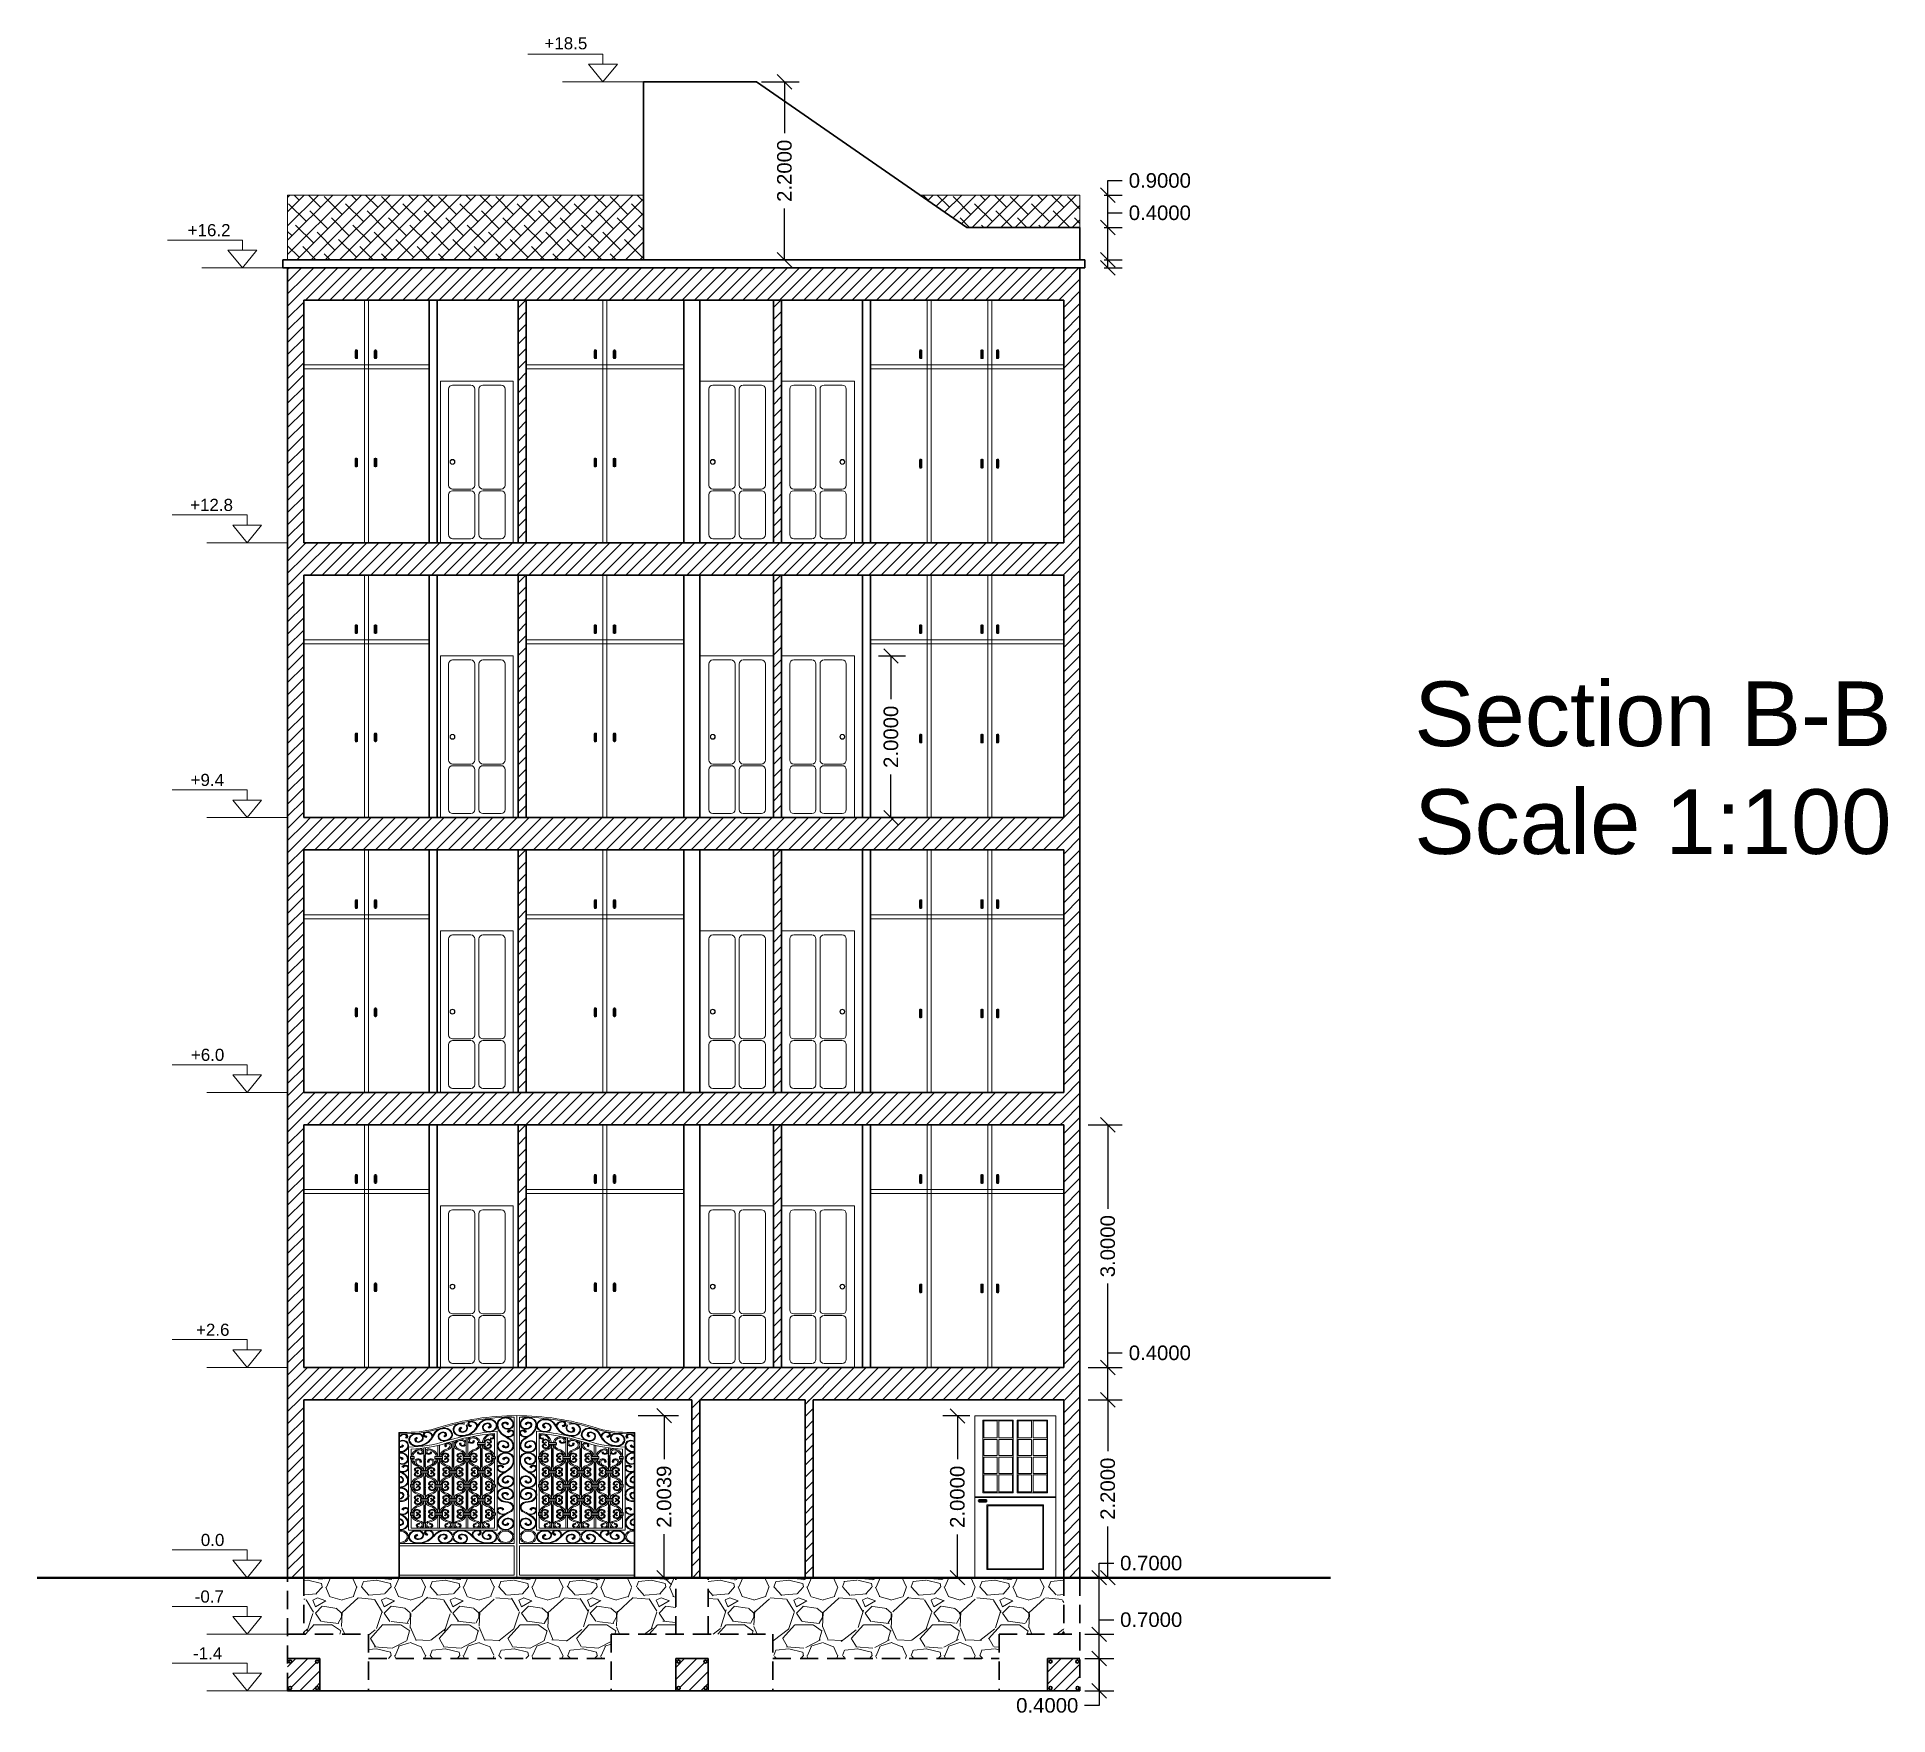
# Model space of a CAD drawing. Header units: inches. Extents: x 60.8 to 83.7, y 23.1 to 43.8.
import ezdxf

# ---------------------------------------------------------------- set-up
doc = ezdxf.new("R2010")
doc.units = ezdxf.units.IN
doc.header["$LTSCALE"] = 0.9
doc.header["$MEASUREMENT"] = 0
doc.linetypes.add('DASHED2', pattern=[0.375, 0.25, -0.125])
doc.styles.get("Standard").update_dxf_attribs({"font": 'arial.ttf'})
doc.dimstyles.get("Standard").update_dxf_attribs({"dimtxt": 0.18, "dimasz": 0.18, "dimexe": 0.18, "dimexo": 0.0625, "dimgap": 0.09, "dimtad": 0, "dimtoh": 1, "dimdec": 4, "dimzin": 0, "dimdsep": 46, "dimtxsty": 'Standard', "dimblk": 'OBLIQUE', "dimcen": 0.09, "dimadec": 0, "dimazin": 0, "dimtfac": 1, "dimtdec": 4, "dimtofl": 0, "dimtmove": 0, "dimatfit": 3, "dimldrblk": 'OBLIQUE', "dimfxl": 1, "dimtolj": 1, "dimtzin": 0, "dimarcsym": 0})
pattern_1 = [(45, (0, 3.4), (-0.0751301, 0.0751301), [])]
pattern_2 = [(45, (0, 6.8), (-0.0751301, 0.0751301), [])]
pattern_3 = [(45, (-1e-14, 10.2), (-0.0751301, 0.0751301), [])]

msp = doc.modelspace()

# ---------------------------------------------------------------- texts
at = {"lineweight": 9, "attachment_point": 1}
for s, width, insert, char_height in [('+18.5', 0.2417315, (67.1149, 43.82276), 0.15), ('+16.2', 0.2417315, (62.7019, 41.51187), 0.15), ('+12.8', 0.2417315, (62.73235, 38.11339), 0.15), ('Section B-B\\PScale 1:100', 7.6036511, (77.87499, 35.85467), 0.8), ('+9.4', 0.2417315, (62.73842, 34.71187), 0.15), ('+6.0', 0.2417315, (62.74198, 31.31187), 0.15), ('+2.6', 0.2417315, (62.80532, 27.91187), 0.15), ('0.0', 0.2417315, (62.86458, 25.31187), 0.15), ('-0.7', 0.2417315, (62.78954, 24.61187), 0.15), ('-1.4', 0.2417315, (62.76814, 23.90879), 0.15)]:
    msp.add_mtext_dynamic_manual_height_columns(s, width=width, gutter_width=1, heights=[0], dxfattribs=dict(at, insert=insert, char_height=char_height))

# ---------------------------------------------------------------- blocks, each defined once
blk = doc.blocks.new('_Oblique')
at = {"color": 0, "linetype": 'ByBlock', "lineweight": -2}
blk.add_line((-0.5, -0.5), (0.5, 0.5), dxfattribs=at)
blk = doc.blocks.new('*D6')
at = {"color": 0, "lineweight": -2, "transparency": 16777216}
for p, q in [((73.801, 23.77), (74.157, 23.77)), ((73.977, 23.77), (73.977, 23.37)), ((73.801, 23.37), (74.157, 23.37)), ((73.977, 23.37), (73.977, 23.19)), ((73.977, 23.19), (73.797, 23.19))]:
    blk.add_line(p, q, dxfattribs=at)
at = {"layer": 'Defpoints', "color": 0, "lineweight": 9, "transparency": 16777216}
for p in [(73.739, 23.77), (73.739, 23.37), (73.977, 23.37)]:
    blk.add_point(p, dxfattribs=at)
at = {"color": 0, "lineweight": -2, "transparency": 16777216, "xscale": 0.18, "yscale": 0.18, "zscale": 0.18}
for p, rotation in [((73.977, 23.77), 90), ((73.977, 23.37), 270)]:
    blk.add_blockref('_Oblique', p, dxfattribs=dict(at, rotation=rotation))
at = {"color": 0, "lineweight": 9, "transparency": 16777216, "insert": (73.334, 23.19), "char_height": 0.18, "attachment_point": 5}
blk.add_mtext('\\A1;0.4000', dxfattribs=at)
blk = doc.blocks.new('*D7')
at = {"color": 0, "lineweight": -2, "transparency": 16777216}
for p, q in [((73.801, 24.07), (74.157, 24.07)), ((73.977, 24.07), (73.977, 24.25)), ((73.977, 24.25), (74.157, 24.25)), ((73.977, 23.37), (73.977, 24.07)), ((73.801, 23.37), (74.157, 23.37))]:
    blk.add_line(p, q, dxfattribs=at)
at = {"layer": 'Defpoints', "color": 0, "lineweight": 9, "transparency": 16777216}
for p in [(73.739, 24.07), (73.977, 24.07), (73.739, 23.37)]:
    blk.add_point(p, dxfattribs=at)
at = {"color": 0, "lineweight": -2, "transparency": 16777216, "xscale": 0.18, "yscale": 0.18, "zscale": 0.18}
for p, rotation in [((73.977, 24.07), 90), ((73.977, 23.37), 270)]:
    blk.add_blockref('_Oblique', p, dxfattribs=dict(at, rotation=rotation))
at = {"color": 0, "lineweight": 9, "transparency": 16777216, "insert": (74.62, 24.25), "char_height": 0.18, "attachment_point": 5}
blk.add_mtext('\\A1;0.7000', dxfattribs=at)
blk = doc.blocks.new('*D8')
at = {"color": 0, "lineweight": -2, "transparency": 16777216}
for p, q in [((73.801, 24.77), (74.157, 24.77)), ((73.977, 24.77), (73.977, 24.95)), ((73.977, 24.95), (74.157, 24.95)), ((73.977, 24.07), (73.977, 24.77)), ((73.801, 24.07), (74.157, 24.07))]:
    blk.add_line(p, q, dxfattribs=at)
at = {"layer": 'Defpoints', "color": 0, "lineweight": 9, "transparency": 16777216}
for p in [(73.739, 24.77), (73.977, 24.77), (73.739, 24.07)]:
    blk.add_point(p, dxfattribs=at)
at = {"color": 0, "lineweight": -2, "transparency": 16777216, "xscale": 0.18, "yscale": 0.18, "zscale": 0.18}
for p, rotation in [((73.977, 24.77), 90), ((73.977, 24.07), 270)]:
    blk.add_blockref('_Oblique', p, dxfattribs=dict(at, rotation=rotation))
at = {"color": 0, "lineweight": 9, "transparency": 16777216, "insert": (74.62, 24.95), "char_height": 0.18, "attachment_point": 5}
blk.add_mtext('\\A1;0.7000', dxfattribs=at)
blk = doc.blocks.new('*D11')
at = {"color": 0, "lineweight": -2, "transparency": 16777216}
for p, q in [((73.839, 26.97), (74.263, 26.97)), ((74.083, 26.97), (74.083, 26.335)), ((74.083, 24.77), (74.083, 25.405)), ((73.839, 24.77), (74.263, 24.77))]:
    blk.add_line(p, q, dxfattribs=at)
at = {"layer": 'Defpoints', "color": 0, "lineweight": 9, "transparency": 16777216}
for p in [(73.539, 26.97), (74.083, 26.97), (73.539, 24.77)]:
    blk.add_point(p, dxfattribs=at)
at = {"color": 0, "lineweight": -2, "transparency": 16777216, "xscale": 0.18, "yscale": 0.18, "zscale": 0.18}
for p, rotation in [((74.083, 26.97), 90), ((74.083, 24.77), 270)]:
    blk.add_blockref('_Oblique', p, dxfattribs=dict(at, rotation=rotation))
at = {"color": 0, "lineweight": 9, "transparency": 16777216, "insert": (74.083, 25.87), "char_height": 0.18, "attachment_point": 5, "rotation": 90}
blk.add_mtext('\\A1;2.2000', dxfattribs=at)
blk = doc.blocks.new('*D12')
at = {"color": 0, "lineweight": -2, "transparency": 16777216}
for p, q in [((74.083, 27.37), (74.083, 27.55)), ((74.083, 27.55), (74.263, 27.55)), ((73.839, 27.37), (74.263, 27.37)), ((74.083, 26.97), (74.083, 27.37)), ((73.839, 26.97), (74.263, 26.97))]:
    blk.add_line(p, q, dxfattribs=at)
at = {"layer": 'Defpoints', "color": 0, "lineweight": 9, "transparency": 16777216}
for p in [(73.539, 27.37), (74.083, 27.37), (73.539, 26.97)]:
    blk.add_point(p, dxfattribs=at)
at = {"color": 0, "lineweight": -2, "transparency": 16777216, "xscale": 0.18, "yscale": 0.18, "zscale": 0.18}
for p, rotation in [((74.083, 27.37), 90), ((74.083, 26.97), 270)]:
    blk.add_blockref('_Oblique', p, dxfattribs=dict(at, rotation=rotation))
at = {"color": 0, "lineweight": 9, "transparency": 16777216, "insert": (74.727, 27.55), "char_height": 0.18, "attachment_point": 5}
blk.add_mtext('\\A1;0.4000', dxfattribs=at)
blk = doc.blocks.new('*D13')
at = {"color": 0, "lineweight": -2, "transparency": 16777216}
for p, q in [((73.839, 30.37), (74.263, 30.37)), ((74.083, 30.37), (74.083, 29.333)), ((74.083, 27.37), (74.083, 28.407)), ((73.839, 27.37), (74.263, 27.37))]:
    blk.add_line(p, q, dxfattribs=at)
at = {"layer": 'Defpoints', "color": 0, "lineweight": 9, "transparency": 16777216}
for p in [(73.539, 30.37), (74.083, 30.37), (73.539, 27.37)]:
    blk.add_point(p, dxfattribs=at)
at = {"color": 0, "lineweight": -2, "transparency": 16777216, "xscale": 0.18, "yscale": 0.18, "zscale": 0.18}
for p, rotation in [((74.083, 30.37), 90), ((74.083, 27.37), 270)]:
    blk.add_blockref('_Oblique', p, dxfattribs=dict(at, rotation=rotation))
at = {"color": 0, "lineweight": 9, "transparency": 16777216, "insert": (74.083, 28.87), "char_height": 0.18, "attachment_point": 5, "rotation": 90}
blk.add_mtext('\\A1;3.0000', dxfattribs=at)
blk = doc.blocks.new('*D14')
at = {"color": 0, "lineweight": -2, "transparency": 16777216}
for p, q in [((74.083, 41.87), (74.083, 42.05)), ((74.083, 42.05), (74.263, 42.05)), ((74.039, 41.87), (74.263, 41.87)), ((74.083, 40.97), (74.083, 41.87)), ((74.039, 40.97), (74.263, 40.97))]:
    blk.add_line(p, q, dxfattribs=at)
at = {"layer": 'Defpoints', "color": 0, "lineweight": 9, "transparency": 16777216}
for p in [(73.739, 41.87), (74.083, 41.87), (73.739, 40.97)]:
    blk.add_point(p, dxfattribs=at)
at = {"color": 0, "lineweight": -2, "transparency": 16777216, "xscale": 0.18, "yscale": 0.18, "zscale": 0.18}
for p, rotation in [((74.083, 41.87), 90), ((74.083, 40.97), 270)]:
    blk.add_blockref('_Oblique', p, dxfattribs=dict(at, rotation=rotation))
at = {"color": 0, "lineweight": 9, "transparency": 16777216, "insert": (74.727, 42.05), "char_height": 0.18, "attachment_point": 5}
blk.add_mtext('\\A1;0.9000', dxfattribs=at)
blk = doc.blocks.new('*D15')
at = {"color": 0, "lineweight": -2, "transparency": 16777216}
for p, q in [((74.039, 41.47), (74.263, 41.47)), ((74.083, 41.47), (74.083, 41.65)), ((74.083, 41.65), (74.263, 41.65)), ((74.083, 41.07), (74.083, 41.47)), ((74.039, 41.07), (74.263, 41.07))]:
    blk.add_line(p, q, dxfattribs=at)
at = {"layer": 'Defpoints', "color": 0, "lineweight": 9, "transparency": 16777216}
for p in [(73.739, 41.47), (74.083, 41.47), (73.739, 41.07)]:
    blk.add_point(p, dxfattribs=at)
at = {"color": 0, "lineweight": -2, "transparency": 16777216, "xscale": 0.18, "yscale": 0.18, "zscale": 0.18}
for p, rotation in [((74.083, 41.47), 90), ((74.083, 41.07), 270)]:
    blk.add_blockref('_Oblique', p, dxfattribs=dict(at, rotation=rotation))
at = {"color": 0, "lineweight": 9, "transparency": 16777216, "insert": (74.727, 41.65), "char_height": 0.18, "attachment_point": 5}
blk.add_mtext('\\A1;0.4000', dxfattribs=at)
blk = doc.blocks.new('*D17')
at = {"color": 0, "lineweight": -2, "transparency": 16777216}
for p, q in [((71.249, 36.17), (71.581, 36.17)), ((71.401, 36.17), (71.401, 35.635)), ((71.401, 34.17), (71.401, 34.705)), ((71.249, 34.17), (71.581, 34.17))]:
    blk.add_line(p, q, dxfattribs=at)
at = {"layer": 'Defpoints', "color": 0, "lineweight": 9, "transparency": 16777216}
for p in [(70.949, 36.17), (71.401, 36.17), (70.949, 34.17)]:
    blk.add_point(p, dxfattribs=at)
at = {"color": 0, "lineweight": -2, "transparency": 16777216, "xscale": 0.18, "yscale": 0.18, "zscale": 0.18}
for p, rotation in [((71.401, 36.17), 90), ((71.401, 34.17), 270)]:
    blk.add_blockref('_Oblique', p, dxfattribs=dict(at, rotation=rotation))
at = {"color": 0, "lineweight": 9, "transparency": 16777216, "insert": (71.401, 35.17), "char_height": 0.18, "attachment_point": 5, "rotation": 90}
blk.add_mtext('\\A1;2.0000', dxfattribs=at)
blk = doc.blocks.new('*D21')
at = {"color": 0, "lineweight": -2, "transparency": 16777216}
for p, q in [((69.801, 43.27), (70.264, 43.27)), ((70.084, 43.27), (70.084, 42.635)), ((70.084, 41.07), (70.084, 41.705)), ((69.801, 41.07), (70.264, 41.07))]:
    blk.add_line(p, q, dxfattribs=at)
at = {"layer": 'Defpoints', "color": 0, "lineweight": 9, "transparency": 16777216}
for p in [(69.739, 43.27), (69.739, 41.07), (70.084, 41.07)]:
    blk.add_point(p, dxfattribs=at)
at = {"color": 0, "lineweight": -2, "transparency": 16777216, "xscale": 0.18, "yscale": 0.18, "zscale": 0.18}
for p, rotation in [((70.084, 43.27), 90), ((70.084, 41.07), 270)]:
    blk.add_blockref('_Oblique', p, dxfattribs=dict(at, rotation=rotation))
at = {"color": 0, "lineweight": 9, "transparency": 16777216, "insert": (70.084, 42.17), "char_height": 0.18, "attachment_point": 5, "rotation": 90}
blk.add_mtext('\\A1;2.2000', dxfattribs=at)
blk = doc.blocks.new('*D22')
at = {"color": 0, "lineweight": -2, "transparency": 16777216}
for p, q in [((72.376, 26.77), (72.043, 26.77)), ((72.223, 26.77), (72.223, 26.235)), ((72.223, 24.77), (72.223, 25.305)), ((72.376, 24.77), (72.043, 24.77))]:
    blk.add_line(p, q, dxfattribs=at)
at = {"layer": 'Defpoints', "color": 0, "lineweight": 9, "transparency": 16777216}
for p in [(72.223, 26.77), (72.439, 26.77), (72.439, 24.77)]:
    blk.add_point(p, dxfattribs=at)
at = {"color": 0, "lineweight": -2, "transparency": 16777216, "xscale": 0.18, "yscale": 0.18, "zscale": 0.18}
for p, rotation in [((72.223, 26.77), 90), ((72.223, 24.77), 270)]:
    blk.add_blockref('_Oblique', p, dxfattribs=dict(at, rotation=rotation))
at = {"color": 0, "lineweight": 9, "transparency": 16777216, "insert": (72.223, 25.77), "char_height": 0.18, "attachment_point": 5, "rotation": 90}
blk.add_mtext('\\A1;2.0000', dxfattribs=at)
blk = doc.blocks.new('*D23')
at = {"color": 0, "lineweight": -2, "transparency": 16777216}
for p, q in [((68.274, 26.774), (68.775, 26.774)), ((68.595, 26.774), (68.595, 26.237)), ((68.595, 24.77), (68.595, 25.307)), ((68.274, 24.77), (68.775, 24.77))]:
    blk.add_line(p, q, dxfattribs=at)
at = {"layer": 'Defpoints', "color": 0, "lineweight": 9, "transparency": 16777216}
for p in [(66.774, 26.774), (66.774, 24.77), (68.595, 24.77)]:
    blk.add_point(p, dxfattribs=at)
at = {"color": 0, "lineweight": -2, "transparency": 16777216, "xscale": 0.18, "yscale": 0.18, "zscale": 0.18}
for p, rotation in [((68.595, 26.774), 90), ((68.595, 24.77), 270)]:
    blk.add_blockref('_Oblique', p, dxfattribs=dict(at, rotation=rotation))
at = {"color": 0, "lineweight": 9, "transparency": 16777216, "insert": (68.595, 25.772), "char_height": 0.18, "attachment_point": 5, "rotation": 90}
blk.add_mtext('\\A1;2.0039', dxfattribs=at)

# ---------------------------------------------------------------- dimensions: what is measured, and where the dimension line sits
at = {"lineweight": 9}
for base, p1, p2, picture, middle in [((70.08417, 41.07018), (69.73859, 43.27018), (69.73859, 41.07018), '*D21', (70.08417, 42.17018)), ((72.22316, 26.77018), (72.43859, 24.77018), (72.43859, 26.77018), '*D22', (72.22316, 25.77018)), ((73.97705, 24.77018), (73.73859, 24.07018), (73.73859, 24.77018), '*D8', (74.62037, 24.95018)), ((73.97705, 24.07018), (73.73859, 23.37018), (73.73859, 24.07018), '*D7', (74.62037, 24.25018)), ((73.97705, 23.37018), (73.73859, 23.77018), (73.73859, 23.37018), '*D6', (73.33372, 23.19018))]:
    dim = msp.add_linear_dim(base=base, p1=p1, p2=p2, angle=90, dimstyle='Standard', dxfattribs=at)
    dim.commit()
    dim.dimension.update_dxf_attribs({"geometry": picture, "text_midpoint": middle})
for base, p1, p2, override, picture, middle in [((74.08345, 41.87018), (73.73859, 40.97018), (73.73859, 41.87018), {"dimexo": 0.3}, '*D14', (74.72677, 42.05018)), ((74.08345, 41.47018), (73.73859, 41.07018), (73.73859, 41.47018), {"dimexo": 0.3}, '*D15', (74.72677, 41.65018)), ((71.40052, 36.17018), (70.94859, 34.17018), (70.94859, 36.17018), {"dimexo": 0.3}, '*D17', (71.40052, 35.17018)), ((74.08345, 30.37018), (73.53859, 27.37018), (73.53859, 30.37018), {"dimexo": 0.3}, '*D13', (74.08345, 28.87018)), ((74.08345, 27.37018), (73.53859, 26.97018), (73.53859, 27.37018), {"dimexo": 0.3}, '*D12', (74.72677, 27.55018)), ((74.08345, 26.97018), (73.53859, 24.77018), (73.53859, 26.97018), {"dimexo": 0.3}, '*D11', (74.08345, 25.87018)), ((68.59471, 24.77018), (66.77376, 26.7741), (66.77376, 24.77018), {"dimexo": 1.5}, '*D23', (68.59471, 25.77214))]:
    dim = msp.add_linear_dim(base=base, p1=p1, p2=p2, angle=90, dimstyle='Standard', override=override, dxfattribs=at)
    dim.commit()
    dim.dimension.update_dxf_attribs({"geometry": picture, "text_midpoint": middle})

# ---------------------------------------------------------------- hatches: boundary and pattern name
at = {"lineweight": 9, "true_color": 0xafd9aa}
h = msp.add_hatch(dxfattribs=at)
h.set_pattern_fill('ANSI38', color=9)
h.paths.add_polyline_path([(73.73859, 41.87018), (71.76081, 41.87018), (72.33859, 41.47018), (73.73859, 41.47018)])
h.paths.add_polyline_path([(68.33859, 41.87018), (63.93859, 41.87018), (63.93859, 41.07018), (68.33859, 41.07018)])
at = {"lineweight": 9}
h = msp.add_hatch(dxfattribs=at)
h.set_pattern_fill('ANSI31', color=256, scale=0.85)
h.paths.add_polyline_path([(64.13859, 30.37018), (63.93859, 30.37018), (63.93859, 26.97018), (64.13859, 26.97018), (64.13859, 27.37018)])
h.paths.add_polyline_path([(64.13859, 33.77018), (63.93859, 33.77018), (63.93859, 30.37018), (64.13859, 30.37018), (64.13859, 30.77018)])
h.paths.add_polyline_path([(64.13859, 37.17018), (63.93859, 37.17018), (63.93859, 33.77018), (64.13859, 33.77018), (64.13859, 34.17018)])
h.paths.add_polyline_path([(64.13859, 40.57018), (63.93859, 40.57018), (63.93859, 37.17018), (64.13859, 37.17018), (64.13859, 37.57018)])
h.paths.add_polyline_path([(64.13859, 40.97018), (63.93859, 40.97018), (63.93859, 40.57018), (64.13859, 40.57018)])
h.paths.add_polyline_path([(73.73859, 40.97018), (73.53859, 40.97018), (73.53859, 40.57018), (73.73859, 40.57018)])
h.paths.add_polyline_path([(73.73859, 40.57018), (73.53859, 40.57018), (73.53859, 37.57018), (73.53859, 37.17018), (73.73859, 37.17018)])
h.paths.add_polyline_path([(73.73859, 37.17018), (73.53859, 37.17018), (73.53859, 34.17018), (73.53859, 33.77018), (73.73859, 33.77018)])
h.paths.add_polyline_path([(73.73859, 33.77018), (73.53859, 33.77018), (73.53859, 30.77018), (73.53859, 30.37018), (73.73859, 30.37018)])
h.paths.add_polyline_path([(73.73859, 30.37018), (73.53859, 30.37018), (73.53859, 27.37018), (73.53859, 26.97018), (73.73859, 26.97018)])
h.paths.add_polyline_path([(73.73859, 26.97018), (73.53859, 26.97018), (73.53859, 24.77018), (73.73859, 24.77018)])
h = msp.add_hatch(dxfattribs=at)
h.set_pattern_fill('ANSI31', color=256, scale=0.85)
h.paths.add_polyline_path([(73.53859, 40.97018), (64.13859, 40.97018), (64.13859, 40.57018), (73.53859, 40.57018)])
h.paths.add_polyline_path([(73.53859, 37.57018), (64.13859, 37.57018), (64.13859, 37.17018), (73.53859, 37.17018)])
h.paths.add_polyline_path([(73.53859, 34.17018), (64.13859, 34.17018), (64.13859, 33.77018), (73.53859, 33.77018)])
h.paths.add_polyline_path([(73.53859, 30.77018), (64.13859, 30.77018), (64.13859, 30.37018), (73.53859, 30.37018)])
h = msp.add_hatch(dxfattribs=at)
h.set_pattern_fill('ANSI31', color=256, scale=0.85)
h.set_pattern_definition(pattern_3)
h.paths.add_polyline_path([(66.88859, 40.57018), (66.78859, 40.57018), (66.78859, 37.57018), (66.88859, 37.57018)])
h = msp.add_hatch(dxfattribs=at)
h.set_pattern_fill('ANSI31', color=256, scale=0.85)
h.set_pattern_definition(pattern_3)
h.paths.add_polyline_path([(70.04859, 40.57018), (69.94859, 40.57018), (69.94859, 37.57018), (70.04859, 37.57018)])
h = msp.add_hatch(dxfattribs=at)
h.set_pattern_fill('ANSI31', color=256, scale=0.85)
h.set_pattern_definition(pattern_2)
h.paths.add_polyline_path([(66.88859, 37.17018), (66.78859, 37.17018), (66.78859, 34.17018), (66.88859, 34.17018)])
h = msp.add_hatch(dxfattribs=at)
h.set_pattern_fill('ANSI31', color=256, scale=0.85)
h.set_pattern_definition(pattern_2)
h.paths.add_polyline_path([(70.04859, 37.17018), (69.94859, 37.17018), (69.94859, 34.17018), (70.04859, 34.17018)])
h = msp.add_hatch(dxfattribs=at)
h.set_pattern_fill('ANSI31', color=256, scale=0.85)
h.set_pattern_definition(pattern_1)
h.paths.add_polyline_path([(66.88859, 33.77018), (66.78859, 33.77018), (66.78859, 30.77018), (66.88859, 30.77018)])
h = msp.add_hatch(dxfattribs=at)
h.set_pattern_fill('ANSI31', color=256, scale=0.85)
h.set_pattern_definition(pattern_1)
h.paths.add_polyline_path([(70.04859, 33.77018), (69.94859, 33.77018), (69.94859, 30.77018), (70.04859, 30.77018)])
h = msp.add_hatch(dxfattribs=at)
h.set_pattern_fill('ANSI31', color=256, scale=0.85)
h.paths.add_polyline_path([(66.88859, 30.37018), (66.78859, 30.37018), (66.78859, 27.37018), (66.88859, 27.37018)])
h = msp.add_hatch(dxfattribs=at)
h.set_pattern_fill('ANSI31', color=256, scale=0.85)
h.paths.add_polyline_path([(70.04859, 30.37018), (69.94859, 30.37018), (69.94859, 27.37018), (70.04859, 27.37018)])
h = msp.add_hatch(dxfattribs=at)
h.set_pattern_fill('ANSI31', color=256, scale=0.85)
h.paths.add_polyline_path([(73.53859, 27.37018), (64.13859, 27.37018), (64.13859, 26.97018), (68.93859, 26.97018), (68.93859, 24.77018), (69.03859, 24.77018), (69.03859, 26.97018), (70.33859, 26.97018), (70.33859, 24.77018), (70.43859, 24.77018), (70.43859, 26.97018), (73.53859, 26.97018)])
h = msp.add_hatch(dxfattribs=at)
h.set_pattern_fill('ANSI31', color=256, scale=0.85)
h.paths.add_polyline_path([(64.13859, 26.97018), (63.93859, 26.97018), (63.93859, 24.77018), (64.13859, 24.77018)])
h = msp.add_hatch(dxfattribs=at)
h.set_pattern_fill('ANSI31', color=256, scale=0.85)
h.paths.add_polyline_path([(69.03859, 26.97018), (68.93859, 26.97018), (68.93859, 24.77018), (69.03859, 24.77018)])
h = msp.add_hatch(dxfattribs=at)
h.set_pattern_fill('ANSI31', color=256, scale=0.85)
h.paths.add_polyline_path([(70.43859, 26.97018), (70.33859, 26.97018), (70.33859, 24.77018), (70.43859, 24.77018)])
h = msp.add_hatch(dxfattribs=at)
h.set_pattern_fill('GRAVEL', color=15, scale=0.85)
h.set_pattern_definition([(228.01279, (0.612, 0.85), (-6.8, -7.65), [0.114356, -11.321225]), (184.96974, (0.5355, 0.765), (10.2, 0.85), [0.196238, -19.427536]), (132.51045, (0.34, 0.748), (8.5, -9.35), [0.13837, -13.698628]), (267.27369, (0.0085, 0.5355), (0.85, 17), [0.178702, -17.691524]), (292.833654, (0, 0.357), (-4.25, 10.2), [0.175232, -17.347967]), (357.27369, (0.068, 0.1955), (-17, 0.85), [0.178702, -17.691524]), (37.69424, (0.2465, 0.187), (-11.05, -8.5), [0.236325, -23.396121]), (72.25533, (0.4335, 0.3315), (5.95, 18.7), [0.223115, -22.088373]), (121.429566, (0.5015, 0.544), (-6.8, 11.05), [0.1793075, -17.751462]), (175.23636, (0.408, 0.697), (9.35, -0.85), [0.204707, -10.030648]), (222.397438, (0.204, 0.714), (-10.2, -9.35), [0.264731, -26.208369]), (138.81407, (0.85, 0.527), (-5.95, 5.1), [0.090356, -8.945268]), (171.469234, (0.782, 0.5865), (11.05, -1.7), [0.1719015, -17.018285]), (225, (0.612, 0.612), (-9e-17, -0.85), [0.120208, -1.081874]), (203.19859, (0.5525, 0.714), (4.25, 1.7), [0.064734, -6.408673]), (291.8014, (0.493, 0.6885), (-0.85, 2.55), [0.0915475, -4.4858425]), (30.96376, (0.527, 0.6035), (2.55, 1.7), [0.14869, -4.8076195]), (161.56505, (0.6545, 0.68), (1.7, -0.85), [0.107517, -2.580419]), (16.38954, (0, 0.6885), (8.5, 2.55), [0.15062, -14.911418]), (70.34618, (0.1445, 0.731), (-3.4, -9.35), [0.126362, -12.5097966]), (293.19859, (0.6545, 0.85), (-1.7, 4.25), [0.129468, -6.343939]), (343.61046, (0.7055, 0.731), (-8.5, 2.55), [0.15062, -14.911418]), (339.44395, (0, 0.1615), (-4.25, 1.7), [0.145248, -7.117155]), (294.77514, (0.136, 0.1105), (-4.25, 9.35), [0.121701, -12.048447]), (66.80141, (0.663, 0), (1.7, 4.25), [0.129468, -6.343939]), (17.354025, (0.714, 0.119), (-11.05, -3.4), [0.142486, -14.10611]), (69.44395, (0.2465, 0), (-1.7, -4.25), [0.072624, -7.189779]), (101.30993, (0.612, 0), (-0.85, 3.4), [0.0433415, -4.290825]), (165.96376, (0.6035, 0.0425), (2.55, -0.85), [0.175232, -3.329408]), (186.009006, (0.4335, 0.085), (8.5, 0.85), [0.1623925, -16.076835]), (303.69007, (0.527, 0.527), (-0.85, 1.7), [0.122589, -2.94213]), (353.157227, (0.595, 0.425), (14.45, -1.7), [0.214025, -21.188428]), (60.9454, (0.8075, 0.3995), (-3.4, -5.95), [0.087513, -8.663773]), (90, (0.85, 0.476), (-0.85, 0.85), [0.051, -0.799]), (120.25644, (0.4165, 0.1105), (3.4, -5.95), [0.118085, -11.690492]), (48.01279, (0.357, 0.2125), (6.8, 7.65), [0.228711, -11.206869]), (0, (0.51, 0.3825), (0.85, 0.85), [0.221, -0.629]), (325.30485, (0.731, 0.3825), (8.5, -5.95), [0.134397, -13.305283]), (254.0546, (0.8415, 0.306), (-0.85, -3.4), [0.123762, -6.064332]), (207.645975, (0.8075, 0.187), (-16.15, -8.5), [0.201505, -19.949053]), (175.42608, (0.629, 0.0935), (-11.05, 0.85), [0.213179, -21.1047124])])
h.paths.add_polyline_path([(68.73859, 24.77018), (64.13859, 24.77018), (64.13859, 24.07018), (64.93859, 24.07018), (64.93859, 23.77018), (67.93859, 23.77018), (67.93859, 24.07018), (68.73859, 24.07018)])
h.paths.add_polyline_path([(73.53859, 24.77018), (69.13859, 24.77018), (69.13859, 24.07018), (69.93859, 24.07018), (69.93859, 23.77018), (72.73859, 23.77018), (72.73859, 24.07018), (73.53859, 24.07018)])
h = msp.add_hatch(dxfattribs=at)
h.set_pattern_fill('ANSI31', color=256, scale=0.85)
h.paths.add_polyline_path([(64.33859, 23.77018), (63.93859, 23.77018), (63.93859, 23.37018), (64.33859, 23.37018)])
h.paths.add_polyline_path([(63.98676, 23.40568, -1), (63.94969, 23.40568, -1)], flags=16)
h.paths.add_polyline_path([(63.9518, 23.7327, -1), (63.98887, 23.7327, -1)], flags=16)
h.paths.add_polyline_path([(64.32105, 23.40568, -1), (64.28398, 23.40568, -1)], flags=16)
h.paths.add_polyline_path([(64.28398, 23.7327, -1), (64.32105, 23.7327, -1)], flags=16)
h.paths.add_polyline_path([(69.13859, 23.77018), (68.73859, 23.77018), (68.73859, 23.37018), (69.13859, 23.37018)])
h.paths.add_polyline_path([(68.7932, 23.40568, -1), (68.75613, 23.40568, -1)], flags=16)
h.paths.add_polyline_path([(69.12749, 23.40568, -1), (69.09042, 23.40568, -1)], flags=16)
h.paths.add_polyline_path([(68.75613, 23.7327, -1), (68.7932, 23.7327, -1)], flags=16)
h.paths.add_polyline_path([(69.0883, 23.7327, -1), (69.12538, 23.7327, -1)], flags=16)
h.paths.add_polyline_path([(73.73859, 23.77018), (73.33859, 23.77018), (73.33859, 23.37018), (73.73859, 23.37018)])
h.paths.add_polyline_path([(73.72749, 23.40568, -1), (73.69042, 23.40568, -1)], flags=16)
h.paths.add_polyline_path([(73.3932, 23.40568, -1), (73.35613, 23.40568, -1)], flags=16)
h.paths.add_polyline_path([(73.6883, 23.7327, -1), (73.72538, 23.7327, -1)], flags=16)
h.paths.add_polyline_path([(73.35613, 23.7327, -1), (73.3932, 23.7327, -1)], flags=16)

# ---------------------------------------------------------------- linework, layer by layer
for p, q in [((67.83859, 43.61418), (66.91127, 43.61418)), ((67.83859, 43.48842), (67.83859, 43.61418)), ((67.83859, 43.27018), (67.6599, 43.48842)), ((68.01728, 43.48842), (67.6599, 43.48842)), ((67.83859, 43.27018), (68.01728, 43.48842)), ((68.33859, 43.27018), (67.33859, 43.27018)), ((63.93859, 41.07018), (63.93859, 41.87018)), ((68.33859, 41.87018), (63.93859, 41.87018)), ((73.73859, 41.87018), (71.76081, 41.87018)), ((73.73859, 41.47018), (73.73859, 41.87018)), ((63.37859, 41.31418), (62.45127, 41.31418)), ((63.37859, 41.18842), (63.37859, 41.31418)), ((63.37859, 40.97018), (63.1999, 41.18842)), ((63.55728, 41.18842), (63.1999, 41.18842)), ((63.37859, 40.97018), (63.55728, 41.18842)), ((63.87859, 40.97018), (62.87859, 40.97018)), ((65.87901, 39.57018), (65.82901, 39.57018)), ((69.09859, 39.57018), (69.04859, 39.57018)), ((69.89859, 39.57018), (69.94859, 39.57018)), ((70.09859, 39.57018), (70.04859, 39.57018)), ((63.43859, 37.91418), (62.51127, 37.91418)), ((63.43859, 37.57018), (63.2599, 37.78842)), ((63.61728, 37.78842), (63.2599, 37.78842)), ((63.43859, 37.78842), (63.43859, 37.91418)), ((63.43859, 37.57018), (63.61728, 37.78842)), ((63.93859, 37.57018), (62.93859, 37.57018)), ((69.89859, 36.17018), (69.94859, 36.17018)), ((70.09859, 36.17018), (70.04859, 36.17018)), ((63.43859, 34.51418), (62.51127, 34.51418)), ((63.43859, 34.17018), (63.2599, 34.38842)), ((63.61728, 34.38842), (63.2599, 34.38842)), ((63.43859, 34.38842), (63.43859, 34.51418)), ((63.43859, 34.17018), (63.61728, 34.38842)), ((63.93859, 34.17018), (62.93859, 34.17018)), ((69.09859, 32.77018), (69.04859, 32.77018)), ((69.89859, 32.77018), (69.94859, 32.77018)), ((70.09859, 32.77018), (70.04859, 32.77018)), ((63.43859, 31.11418), (62.51127, 31.11418)), ((63.43859, 30.77018), (63.2599, 30.98842)), ((63.61728, 30.98842), (63.2599, 30.98842)), ((63.43859, 30.98842), (63.43859, 31.11418)), ((63.43859, 30.77018), (63.61728, 30.98842)), ((63.93859, 30.77018), (62.93859, 30.77018)), ((64.13859, 30.37018), (64.13859, 29.57018)), ((67.86359, 30.37018), (67.91359, 30.37018)), ((68.94859, 30.37018), (69.03859, 30.37018)), ((69.09859, 29.37018), (69.04859, 29.37018)), ((69.89859, 29.37018), (69.94859, 29.37018)), ((70.09859, 29.37018), (70.04859, 29.37018)), ((63.43859, 27.71418), (62.51127, 27.71418)), ((63.43859, 27.58842), (63.43859, 27.71418)), ((63.43859, 27.37018), (63.2599, 27.58842)), ((63.61728, 27.58842), (63.2599, 27.58842)), ((63.43859, 27.37018), (63.61728, 27.58842)), ((63.93859, 27.37018), (62.93859, 27.37018)), ((65.32359, 26.56723), (65.31359, 26.56723)), ((65.31359, 26.56723), (65.31359, 24.77018)), ((65.32359, 26.56723), (65.32288, 24.77018)), ((65.41532, 26.56723), (65.32359, 26.56723)), ((66.08072, 26.63039), (66.09489, 26.61813)), ((66.20553, 26.63628), (66.21295, 26.65183)), ((66.43322, 26.62042), (66.41906, 26.63269)), ((66.53007, 26.65877), (66.53007, 26.6483)), ((66.53007, 26.58217), (66.53007, 25.73146)), ((66.67222, 26.6713), (66.65432, 26.66261)), ((66.65599, 26.5732), (66.67388, 26.56451)), ((66.73922, 26.75737), (66.73922, 25.73146)), ((66.77376, 24.77018), (66.77376, 26.7741)), ((66.77376, 24.77018), (66.77376, 26.7741)), ((66.8083, 26.75737), (66.8083, 25.73146)), ((66.89153, 26.5732), (66.87363, 26.56451)), ((66.87529, 26.6713), (66.89319, 26.66261)), ((67.01744, 26.65877), (67.01744, 26.6483)), ((67.01744, 26.58217), (67.01744, 25.73146)), ((67.1143, 26.62042), (67.12846, 26.63269)), ((67.34198, 26.63628), (67.33457, 26.65183)), ((67.46679, 26.63039), (67.45263, 26.61813)), ((68.1322, 26.56723), (68.22375, 26.56723)), ((68.22375, 26.56723), (68.22375, 24.77018)), ((68.22375, 26.56723), (68.23375, 26.56723)), ((68.23375, 26.56723), (68.23375, 24.77018)), ((72.43859, 26.77018), (72.43859, 24.77018)), ((73.43859, 26.77018), (72.43859, 26.77018)), ((72.71609, 26.71018), (72.71609, 26.50018)), ((72.73609, 26.71018), (72.73609, 26.50018)), ((72.91359, 26.72018), (72.91359, 25.82018)), ((72.96359, 26.72018), (72.96359, 25.82018)), ((73.14109, 26.71018), (73.14109, 26.50018)), ((73.16109, 26.71018), (73.16109, 26.50018)), ((73.43859, 26.77018), (73.43859, 24.77018)), ((65.41532, 26.55068), (65.32365, 26.55068)), ((65.37326, 26.40354), (65.35536, 26.41223)), ((65.41385, 26.49414), (65.39524, 26.50183)), ((65.43523, 26.3853), (65.43523, 25.73146)), ((65.4666, 26.36115), (65.4666, 26.26933)), ((65.53134, 26.50551), (65.5463, 26.49384)), ((65.58079, 26.39931), (65.59363, 26.40182)), ((65.62119, 26.37326), (65.62119, 26.27885)), ((65.6421, 26.29422), (65.6421, 26.37604)), ((65.65559, 26.50479), (65.66196, 26.52062)), ((65.79669, 26.26933), (65.79669, 26.40536)), ((65.81761, 26.26933), (65.81761, 26.41056)), ((65.88401, 26.51014), (65.86906, 26.52181)), ((65.88953, 26.39014), (65.90606, 26.39502)), ((65.97218, 26.34618), (65.9731, 26.35181)), ((65.97362, 26.34114), (65.97218, 26.34618)), ((65.97218, 26.33479), (65.9731, 26.34042)), ((65.97362, 26.32975), (65.97218, 26.33479)), ((65.97219, 26.45586), (65.97219, 26.35931)), ((65.9731, 26.35181), (65.97617, 26.35614)), ((65.9731, 26.34042), (65.97617, 26.34474)), ((65.9731, 26.32902), (65.97617, 26.33335)), ((65.97617, 26.35614), (65.98051, 26.35964)), ((65.97617, 26.34474), (65.98051, 26.34825)), ((65.97617, 26.33335), (65.98051, 26.33685)), ((65.98051, 26.35964), (65.98526, 26.3628)), ((65.98051, 26.34825), (65.98526, 26.3514)), ((65.98051, 26.33685), (65.98526, 26.34001)), ((65.98526, 26.3628), (65.98952, 26.36608)), ((65.98526, 26.3514), (65.98952, 26.35469)), ((65.98526, 26.34001), (65.98952, 26.34329)), ((65.98526, 26.32861), (65.98952, 26.3319)), ((65.98952, 26.36608), (65.99243, 26.36998)), ((65.98952, 26.35469), (65.99243, 26.35859)), ((65.98952, 26.34329), (65.99243, 26.34719)), ((65.98952, 26.3319), (65.99243, 26.3358)), ((65.99243, 26.36998), (65.99243, 26.37)), ((65.99243, 26.35859), (65.99243, 26.3586)), ((65.99243, 26.34719), (65.99243, 26.34721)), ((65.99243, 26.3358), (65.99243, 26.33582)), ((65.99311, 26.46176), (65.99311, 26.37467)), ((66.0663, 26.43443), (66.08394, 26.43407)), ((66.1477, 26.26933), (66.1477, 26.50011)), ((66.16861, 26.26933), (66.16861, 26.5046)), ((66.24976, 26.46312), (66.23261, 26.46639)), ((66.28533, 26.41645), (66.28533, 26.43666)), ((66.28533, 26.43666), (66.38198, 26.43666)), ((66.28533, 26.41645), (66.38198, 26.41645)), ((66.28582, 26.41645), (66.28582, 26.43666)), ((66.28623, 26.41645), (66.28623, 26.43666)), ((66.28655, 26.41645), (66.28655, 26.43666)), ((66.28672, 26.41645), (66.28672, 26.43666)), ((66.28696, 26.41001), (66.28696, 26.4431)), ((66.28696, 26.4431), (66.38035, 26.4431)), ((66.28696, 26.43666), (66.28696, 26.4431)), ((66.28696, 26.41001), (66.28696, 26.41645)), ((66.28696, 26.41001), (66.38035, 26.41001)), ((66.28778, 26.43666), (66.28778, 26.4431)), ((66.28778, 26.41001), (66.28778, 26.41645)), ((66.28843, 26.43666), (66.28843, 26.4431)), ((66.28843, 26.41001), (66.28843, 26.41645)), ((66.28892, 26.43666), (66.28892, 26.4431)), ((66.28892, 26.41001), (66.28892, 26.41645)), ((66.28932, 26.43666), (66.28932, 26.4431)), ((66.28932, 26.41001), (66.28932, 26.41645)), ((66.28965, 26.43666), (66.28965, 26.4431)), ((66.28965, 26.41001), (66.28965, 26.41645)), ((66.28989, 26.43666), (66.28989, 26.4431)), ((66.28989, 26.41001), (66.28989, 26.41645)), ((66.29006, 26.43666), (66.29006, 26.4431)), ((66.29006, 26.41001), (66.29006, 26.41645)), ((66.29061, 26.43666), (66.29061, 26.4431)), ((66.29061, 26.41001), (66.29061, 26.41645)), ((66.3232, 26.36217), (66.3232, 26.41001)), ((66.32679, 26.34459), (66.32388, 26.34069)), ((66.32388, 26.34069), (66.32388, 26.34067)), ((66.32679, 26.33319), (66.32388, 26.32929)), ((66.32388, 26.32929), (66.32388, 26.32928)), ((66.3273, 26.35671), (66.32439, 26.35281)), ((66.32439, 26.35281), (66.32439, 26.35279)), ((66.33105, 26.34787), (66.32679, 26.34459)), ((66.33105, 26.33648), (66.32679, 26.33319)), ((66.33157, 26.35999), (66.3273, 26.35671)), ((66.33579, 26.35103), (66.33105, 26.34787)), ((66.33579, 26.33963), (66.33105, 26.33648)), ((66.33631, 26.36315), (66.33157, 26.35999)), ((66.34014, 26.35453), (66.33579, 26.35103)), ((66.34014, 26.34314), (66.33579, 26.33963)), ((66.34014, 26.33174), (66.33579, 26.32824)), ((66.34065, 26.36665), (66.33631, 26.36315)), ((66.34321, 26.35886), (66.34014, 26.35453)), ((66.34321, 26.34746), (66.34014, 26.34314)), ((66.34321, 26.33607), (66.34014, 26.33174)), ((66.34278, 26.36965), (66.34065, 26.36665)), ((66.34269, 26.36953), (66.34412, 26.36449)), ((66.34269, 26.35813), (66.34412, 26.35309)), ((66.34269, 26.34674), (66.34412, 26.3417)), ((66.34269, 26.33534), (66.34412, 26.3303)), ((66.34412, 26.36449), (66.34321, 26.35886)), ((66.34412, 26.35309), (66.34321, 26.34746)), ((66.34412, 26.3417), (66.34321, 26.33607)), ((66.34412, 26.3303), (66.34321, 26.32467)), ((66.34411, 26.3737), (66.34411, 26.41001)), ((66.37671, 26.43666), (66.37671, 26.4431)), ((66.37671, 26.41001), (66.37671, 26.41645)), ((66.37726, 26.43666), (66.37726, 26.4431)), ((66.37726, 26.41001), (66.37726, 26.41645)), ((66.37742, 26.43666), (66.37742, 26.4431)), ((66.37742, 26.41001), (66.37742, 26.41645)), ((66.37767, 26.43666), (66.37767, 26.4431)), ((66.37767, 26.41001), (66.37767, 26.41645)), ((66.37799, 26.43666), (66.37799, 26.4431)), ((66.37799, 26.41001), (66.37799, 26.41645)), ((66.3784, 26.43666), (66.3784, 26.4431)), ((66.3784, 26.41001), (66.3784, 26.41645)), ((66.37889, 26.43666), (66.37889, 26.4431)), ((66.37889, 26.41001), (66.37889, 26.41645)), ((66.37954, 26.43666), (66.37954, 26.4431)), ((66.37954, 26.41001), (66.37954, 26.41645)), ((66.38035, 26.41001), (66.38035, 26.4431)), ((66.38035, 26.43666), (66.38035, 26.4431)), ((66.38035, 26.41001), (66.38035, 26.41645)), ((66.3806, 26.41645), (66.3806, 26.43666)), ((66.38076, 26.41645), (66.38076, 26.43666)), ((66.38109, 26.41645), (66.38109, 26.43666)), ((66.38149, 26.41645), (66.38149, 26.43666)), ((66.38198, 26.41645), (66.38198, 26.43666)), ((66.40612, 26.44426), (66.41656, 26.44933)), ((66.40612, 26.40602), (66.41656, 26.40095)), ((66.44573, 26.48523), (66.44771, 26.4991)), ((66.4987, 26.55446), (66.4987, 26.26933)), ((66.59336, 26.39925), (66.61126, 26.40795)), ((66.95415, 26.39925), (66.93626, 26.40795)), ((67.04881, 26.55446), (67.04881, 26.26933)), ((67.10179, 26.48523), (67.0998, 26.4991)), ((67.1414, 26.44426), (67.13096, 26.44933)), ((67.1414, 26.40602), (67.13096, 26.40095)), ((67.16553, 26.41645), (67.16553, 26.43666)), ((67.26218, 26.43666), (67.16553, 26.43666)), ((67.26218, 26.41645), (67.16553, 26.41645)), ((67.16602, 26.41645), (67.16602, 26.43666)), ((67.16643, 26.41645), (67.16643, 26.43666)), ((67.16675, 26.41645), (67.16675, 26.43666)), ((67.16692, 26.41645), (67.16692, 26.43666)), ((67.16716, 26.41001), (67.16716, 26.4431)), ((67.26055, 26.4431), (67.16716, 26.4431)), ((67.16716, 26.43666), (67.16716, 26.4431)), ((67.16716, 26.41001), (67.16716, 26.41645)), ((67.26055, 26.41001), (67.16716, 26.41001)), ((67.16798, 26.43666), (67.16798, 26.4431)), ((67.16798, 26.41001), (67.16798, 26.41645)), ((67.16863, 26.43666), (67.16863, 26.4431)), ((67.16863, 26.41001), (67.16863, 26.41645)), ((67.16912, 26.43666), (67.16912, 26.4431)), ((67.16912, 26.41001), (67.16912, 26.41645)), ((67.16952, 26.43666), (67.16952, 26.4431)), ((67.16952, 26.41001), (67.16952, 26.41645)), ((67.16985, 26.43666), (67.16985, 26.4431)), ((67.16985, 26.41001), (67.16985, 26.41645)), ((67.17009, 26.43666), (67.17009, 26.4431)), ((67.17009, 26.41001), (67.17009, 26.41645)), ((67.17026, 26.43666), (67.17026, 26.4431)), ((67.17026, 26.41001), (67.17026, 26.41645)), ((67.17081, 26.43666), (67.17081, 26.4431)), ((67.17081, 26.41001), (67.17081, 26.41645)), ((67.20482, 26.36953), (67.20339, 26.36449)), ((67.20339, 26.36449), (67.20431, 26.35886)), ((67.20482, 26.35813), (67.20339, 26.35309)), ((67.20339, 26.35309), (67.20431, 26.34746)), ((67.20482, 26.34674), (67.20339, 26.3417)), ((67.20339, 26.3417), (67.20431, 26.33607)), ((67.20482, 26.33534), (67.20339, 26.3303)), ((67.20339, 26.3303), (67.20431, 26.32467)), ((67.2034, 26.3737), (67.2034, 26.41001)), ((67.20431, 26.35886), (67.20738, 26.35453)), ((67.20431, 26.34746), (67.20738, 26.34314)), ((67.20431, 26.33607), (67.20738, 26.33174)), ((67.20474, 26.36965), (67.20687, 26.36665)), ((67.20687, 26.36665), (67.21121, 26.36315)), ((67.20738, 26.35453), (67.21172, 26.35103)), ((67.20738, 26.34314), (67.21172, 26.33963)), ((67.20738, 26.33174), (67.21172, 26.32824)), ((67.21121, 26.36315), (67.21595, 26.35999)), ((67.21172, 26.35103), (67.21646, 26.34787)), ((67.21172, 26.33963), (67.21646, 26.33648)), ((67.21595, 26.35999), (67.22021, 26.35671)), ((67.21646, 26.34787), (67.22073, 26.34459)), ((67.21646, 26.33648), (67.22073, 26.33319)), ((67.22021, 26.35671), (67.22312, 26.35281)), ((67.22073, 26.34459), (67.22364, 26.34069)), ((67.22073, 26.33319), (67.22364, 26.32929)), ((67.22312, 26.35281), (67.22312, 26.35279)), ((67.22364, 26.34069), (67.22364, 26.34067)), ((67.22364, 26.32929), (67.22364, 26.32928)), ((67.22432, 26.36217), (67.22432, 26.41001)), ((67.25691, 26.43666), (67.25691, 26.4431)), ((67.25691, 26.41001), (67.25691, 26.41645)), ((67.25746, 26.43666), (67.25746, 26.4431)), ((67.25746, 26.41001), (67.25746, 26.41645)), ((67.25762, 26.43666), (67.25762, 26.4431)), ((67.25762, 26.41001), (67.25762, 26.41645)), ((67.25787, 26.43666), (67.25787, 26.4431)), ((67.25787, 26.41001), (67.25787, 26.41645)), ((67.25819, 26.43666), (67.25819, 26.4431)), ((67.25819, 26.41001), (67.25819, 26.41645)), ((67.2586, 26.43666), (67.2586, 26.4431)), ((67.2586, 26.41001), (67.2586, 26.41645)), ((67.25909, 26.43666), (67.25909, 26.4431)), ((67.25909, 26.41001), (67.25909, 26.41645)), ((67.25974, 26.43666), (67.25974, 26.4431)), ((67.25974, 26.41001), (67.25974, 26.41645)), ((67.26055, 26.41001), (67.26055, 26.4431)), ((67.26055, 26.43666), (67.26055, 26.4431)), ((67.26055, 26.41001), (67.26055, 26.41645)), ((67.2608, 26.41645), (67.2608, 26.43666)), ((67.26096, 26.41645), (67.26096, 26.43666)), ((67.26129, 26.41645), (67.26129, 26.43666)), ((67.26169, 26.41645), (67.26169, 26.43666)), ((67.26218, 26.41645), (67.26218, 26.43666)), ((67.29776, 26.46312), (67.3149, 26.46639)), ((67.3789, 26.26933), (67.3789, 26.5046)), ((67.39982, 26.26933), (67.39982, 26.50011)), ((67.48121, 26.43443), (67.46358, 26.43407)), ((67.55441, 26.46176), (67.55441, 26.37467)), ((67.55509, 26.36998), (67.55508, 26.37)), ((67.55509, 26.35859), (67.55508, 26.3586)), ((67.55509, 26.34719), (67.55508, 26.34721)), ((67.55509, 26.3358), (67.55508, 26.33582)), ((67.558, 26.36608), (67.55509, 26.36998)), ((67.558, 26.35469), (67.55509, 26.35859)), ((67.558, 26.34329), (67.55509, 26.34719)), ((67.558, 26.3319), (67.55509, 26.3358)), ((67.56226, 26.3628), (67.558, 26.36608)), ((67.56226, 26.3514), (67.558, 26.35469)), ((67.56226, 26.34001), (67.558, 26.34329)), ((67.56226, 26.32861), (67.558, 26.3319)), ((67.567, 26.35964), (67.56226, 26.3628)), ((67.567, 26.34825), (67.56226, 26.3514)), ((67.567, 26.33685), (67.56226, 26.34001)), ((67.57134, 26.35614), (67.567, 26.35964)), ((67.57134, 26.34474), (67.567, 26.34825)), ((67.57134, 26.33335), (67.567, 26.33685)), ((67.57441, 26.35181), (67.57134, 26.35614)), ((67.57441, 26.34042), (67.57134, 26.34474)), ((67.57441, 26.32902), (67.57134, 26.33335)), ((67.5739, 26.34114), (67.57533, 26.34618)), ((67.5739, 26.32975), (67.57533, 26.33479)), ((67.57533, 26.34618), (67.57441, 26.35181)), ((67.57533, 26.33479), (67.57441, 26.34042)), ((67.57532, 26.45586), (67.57532, 26.35931)), ((67.65798, 26.39014), (67.64145, 26.39502)), ((67.6635, 26.51014), (67.67846, 26.52181)), ((67.72991, 26.26933), (67.72991, 26.41056)), ((67.75082, 26.26933), (67.75082, 26.40536)), ((67.89193, 26.50479), (67.88555, 26.52062)), ((67.90541, 26.29422), (67.90541, 26.37604)), ((67.92633, 26.37326), (67.92633, 26.27885)), ((67.96672, 26.39931), (67.95388, 26.40182)), ((68.01618, 26.50551), (68.00122, 26.49384)), ((68.08092, 26.36115), (68.08092, 26.26933)), ((68.11229, 26.3853), (68.11229, 25.73146)), ((68.1322, 26.55068), (68.22375, 26.55068)), ((68.13366, 26.49414), (68.15228, 26.50183)), ((68.17426, 26.40354), (68.19215, 26.41223)), ((72.71609, 26.50018), (72.54859, 26.50018)), ((72.71609, 26.48018), (72.54859, 26.48018)), ((72.71609, 26.48018), (72.71609, 26.28018)), ((72.90359, 26.50018), (72.73609, 26.50018)), ((72.73609, 26.48018), (72.73609, 26.28018)), ((72.90359, 26.48018), (72.73609, 26.48018)), ((73.14109, 26.50018), (72.97359, 26.50018)), ((73.14109, 26.48018), (72.97359, 26.48018)), ((73.14109, 26.48018), (73.14109, 26.28018)), ((73.32859, 26.50018), (73.16109, 26.50018)), ((73.32859, 26.48018), (73.16109, 26.48018)), ((73.16109, 26.48018), (73.16109, 26.28018)), ((65.36823, 26.23768), (65.35033, 26.22899)), ((65.35199, 26.13958), (65.36989, 26.13089)), ((65.45724, 26.26289), (65.45724, 26.24268)), ((65.45724, 26.26289), (65.50447, 26.26289)), ((65.45724, 26.24268), (65.50447, 26.24268)), ((65.45772, 26.26289), (65.45772, 26.24268)), ((65.45813, 26.26289), (65.45813, 26.24268)), ((65.45846, 26.26289), (65.45846, 26.24268)), ((65.45862, 26.26289), (65.45862, 26.24268)), ((65.45886, 26.26933), (65.45886, 26.23623)), ((65.45886, 26.26933), (65.50284, 26.26933)), ((65.45886, 26.23623), (65.50284, 26.23623)), ((65.45968, 26.26933), (65.45968, 26.26289)), ((65.45968, 26.24268), (65.45968, 26.23623)), ((65.46033, 26.26933), (65.46033, 26.26289)), ((65.46033, 26.24268), (65.46033, 26.23623)), ((65.46082, 26.26933), (65.46082, 26.26289)), ((65.46082, 26.24268), (65.46082, 26.23623)), ((65.46123, 26.26933), (65.46123, 26.26289)), ((65.46123, 26.24268), (65.46123, 26.23623)), ((65.46155, 26.26933), (65.46155, 26.26289)), ((65.46155, 26.24268), (65.46155, 26.23623)), ((65.4618, 26.26933), (65.4618, 26.26289)), ((65.4618, 26.24268), (65.4618, 26.23623)), ((65.46196, 26.26933), (65.46196, 26.26289)), ((65.46196, 26.24268), (65.46196, 26.23623)), ((65.4666, 26.23623), (65.4666, 25.92178)), ((65.49919, 26.26933), (65.49919, 26.26289)), ((65.49919, 26.24268), (65.49919, 26.23623)), ((65.49974, 26.26933), (65.49974, 26.26289)), ((65.49974, 26.24268), (65.49974, 26.23623)), ((65.49991, 26.26933), (65.49991, 26.26289)), ((65.49991, 26.24268), (65.49991, 26.23623)), ((65.50015, 26.26933), (65.50015, 26.26289)), ((65.50015, 26.24268), (65.50015, 26.23623)), ((65.50048, 26.26933), (65.50048, 26.26289)), ((65.50048, 26.24268), (65.50048, 26.23623)), ((65.50088, 26.26933), (65.50088, 26.26289)), ((65.50088, 26.24268), (65.50088, 26.23623)), ((65.50137, 26.26933), (65.50137, 26.26289)), ((65.50137, 26.24268), (65.50137, 26.23623)), ((65.50202, 26.26933), (65.50202, 26.26289)), ((65.50202, 26.24268), (65.50202, 26.23623)), ((65.50284, 26.26933), (65.50284, 26.23623)), ((65.50284, 26.26933), (65.50284, 26.26289)), ((65.50284, 26.24268), (65.50284, 26.23623)), ((65.50308, 26.26289), (65.50308, 26.24268)), ((65.50325, 26.26289), (65.50325, 26.24268)), ((65.50357, 26.26289), (65.50357, 26.24268)), ((65.50398, 26.26289), (65.50398, 26.24268)), ((65.50447, 26.26289), (65.50447, 26.24268)), ((65.54041, 26.32425), (65.55741, 26.32799)), ((65.55918, 26.09671), (65.54874, 26.10178)), ((65.59022, 26.19541), (65.57293, 26.19818)), ((65.62118, 26.26573), (65.6221, 26.27136)), ((65.62261, 26.26069), (65.62118, 26.26573)), ((65.62118, 26.25433), (65.6221, 26.25996)), ((65.62261, 26.24929), (65.62118, 26.25433)), ((65.62118, 26.24294), (65.6221, 26.24857)), ((65.62261, 26.2379), (65.62118, 26.24294)), ((65.62118, 26.23154), (65.6221, 26.23717)), ((65.62261, 26.2265), (65.62118, 26.23154)), ((65.62118, 26.22015), (65.6221, 26.22578)), ((65.62261, 26.21511), (65.62118, 26.22015)), ((65.62118, 26.20875), (65.6221, 26.21439)), ((65.62261, 26.20371), (65.62118, 26.20875)), ((65.62118, 26.19659), (65.6221, 26.20222)), ((65.62261, 26.19155), (65.62118, 26.19659)), ((65.62118, 26.18666), (65.6221, 26.19229)), ((65.62261, 26.18161), (65.62118, 26.18666)), ((65.62118, 26.17526), (65.6221, 26.18089)), ((65.62261, 26.17022), (65.62118, 26.17526)), ((65.62118, 26.16387), (65.6221, 26.1695)), ((65.62261, 26.15882), (65.62118, 26.16387)), ((65.62118, 26.15247), (65.6221, 26.1581)), ((65.62261, 26.14743), (65.62118, 26.15247)), ((65.62118, 26.14108), (65.6221, 26.14671)), ((65.62261, 26.13604), (65.62118, 26.14108)), ((65.62119, 26.13187), (65.62119, 26.09556)), ((65.6221, 26.27136), (65.62517, 26.27569)), ((65.6221, 26.25996), (65.62517, 26.26429)), ((65.6221, 26.24857), (65.62517, 26.2529)), ((65.6221, 26.23717), (65.62517, 26.2415)), ((65.6221, 26.22578), (65.62517, 26.23011)), ((65.6221, 26.21439), (65.62517, 26.21871)), ((65.6221, 26.20222), (65.62517, 26.20655)), ((65.6221, 26.19229), (65.62517, 26.19661)), ((65.6221, 26.18089), (65.62517, 26.18522)), ((65.6221, 26.1695), (65.62517, 26.17382)), ((65.6221, 26.1581), (65.62517, 26.16243)), ((65.6221, 26.14671), (65.62517, 26.15103)), ((65.62253, 26.13592), (65.62465, 26.13891)), ((65.62465, 26.13891), (65.629, 26.14242)), ((65.62517, 26.27569), (65.62951, 26.27919)), ((65.62517, 26.26429), (65.62951, 26.26779)), ((65.62517, 26.2529), (65.62951, 26.2564)), ((65.62517, 26.2415), (65.62951, 26.245)), ((65.62517, 26.23011), (65.62951, 26.23361)), ((65.62517, 26.21871), (65.62951, 26.22221)), ((65.62517, 26.20655), (65.62951, 26.21005)), ((65.62517, 26.19661), (65.62951, 26.20011)), ((65.62517, 26.18522), (65.62951, 26.18872)), ((65.62517, 26.17382), (65.62951, 26.17732)), ((65.62517, 26.16243), (65.62951, 26.16593)), ((65.62517, 26.15103), (65.62951, 26.15453)), ((65.629, 26.14242), (65.63374, 26.14557)), ((65.62951, 26.27919), (65.63425, 26.28234)), ((65.62951, 26.26779), (65.63425, 26.27095)), ((65.62951, 26.2564), (65.63425, 26.25955)), ((65.62951, 26.245), (65.63425, 26.24816)), ((65.62951, 26.23361), (65.63425, 26.23676)), ((65.62951, 26.22221), (65.63425, 26.22537)), ((65.62951, 26.21005), (65.63425, 26.2132)), ((65.62951, 26.20011), (65.63425, 26.20327)), ((65.62951, 26.18872), (65.63425, 26.19187)), ((65.62951, 26.17732), (65.63425, 26.18048)), ((65.62951, 26.16593), (65.63425, 26.16908)), ((65.62951, 26.15453), (65.63425, 26.15769)), ((65.63374, 26.14557), (65.638, 26.14886)), ((65.63425, 26.28234), (65.63851, 26.28563)), ((65.63425, 26.27095), (65.63851, 26.27423)), ((65.63425, 26.25955), (65.63851, 26.26284)), ((65.63425, 26.24816), (65.63851, 26.25144)), ((65.63425, 26.23676), (65.63851, 26.24005)), ((65.63425, 26.22537), (65.63851, 26.22865)), ((65.63425, 26.2132), (65.63851, 26.21649)), ((65.63425, 26.20327), (65.63851, 26.20656)), ((65.63425, 26.19187), (65.63851, 26.19516)), ((65.63425, 26.18048), (65.63851, 26.18377)), ((65.63425, 26.16908), (65.63851, 26.17237)), ((65.63425, 26.15769), (65.63851, 26.16098)), ((65.638, 26.14886), (65.64091, 26.15276)), ((65.63851, 26.28563), (65.64142, 26.28953)), ((65.63851, 26.27423), (65.64142, 26.27813)), ((65.63851, 26.26284), (65.64142, 26.26674)), ((65.63851, 26.25144), (65.64142, 26.25534)), ((65.63851, 26.24005), (65.64142, 26.24395)), ((65.63851, 26.22865), (65.64142, 26.23255)), ((65.63851, 26.21649), (65.64142, 26.22039)), ((65.63851, 26.20656), (65.64142, 26.21045)), ((65.63851, 26.19516), (65.64142, 26.19906)), ((65.63851, 26.18377), (65.64142, 26.18766)), ((65.63851, 26.17237), (65.64142, 26.17627)), ((65.63851, 26.16098), (65.64142, 26.16488)), ((65.64091, 26.15276), (65.64091, 26.15277)), ((65.64142, 26.28953), (65.64142, 26.28955)), ((65.64142, 26.27813), (65.64142, 26.27815)), ((65.64142, 26.26674), (65.64142, 26.26676)), ((65.64142, 26.25534), (65.64142, 26.25536)), ((65.64142, 26.24395), (65.64142, 26.24397)), ((65.64142, 26.23255), (65.64142, 26.23257)), ((65.64142, 26.22039), (65.64142, 26.22041)), ((65.64142, 26.21045), (65.64142, 26.21047)), ((65.64142, 26.19906), (65.64142, 26.19908)), ((65.64142, 26.18766), (65.64142, 26.18768)), ((65.64142, 26.17627), (65.64142, 26.17629)), ((65.64142, 26.16488), (65.64142, 26.16489)), ((65.6421, 26.14339), (65.6421, 26.09556)), ((65.67307, 26.19541), (65.69036, 26.19818)), ((65.70411, 26.09671), (65.71455, 26.10178)), ((65.72288, 26.32425), (65.70588, 26.32799)), ((65.75882, 26.26289), (65.85547, 26.26289)), ((65.85547, 26.26289), (65.75882, 26.26289)), ((65.75882, 26.26289), (65.75882, 26.24268)), ((65.75882, 26.26289), (65.75882, 26.24268)), ((65.75882, 26.24268), (65.85547, 26.24268)), ((65.85547, 26.24268), (65.75882, 26.24268)), ((65.75931, 26.26289), (65.75931, 26.24268)), ((65.75931, 26.26289), (65.75931, 26.24268)), ((65.75972, 26.26289), (65.75972, 26.24268)), ((65.75972, 26.26289), (65.75972, 26.24268)), ((65.76004, 26.26289), (65.76004, 26.24268)), ((65.76004, 26.26289), (65.76004, 26.24268)), ((65.76021, 26.26289), (65.76021, 26.24268)), ((65.76021, 26.26289), (65.76021, 26.24268)), ((65.76045, 26.26933), (65.85384, 26.26933)), ((65.85384, 26.26933), (65.76045, 26.26933)), ((65.76045, 26.26933), (65.76045, 26.23623)), ((65.76045, 26.26933), (65.76045, 26.26289)), ((65.76045, 26.26933), (65.76045, 26.26289)), ((65.76045, 26.26933), (65.76045, 26.23623)), ((65.76045, 26.24268), (65.76045, 26.23623)), ((65.76045, 26.24268), (65.76045, 26.23623)), ((65.76045, 26.23623), (65.85384, 26.23623)), ((65.85384, 26.23623), (65.76045, 26.23623)), ((65.76127, 26.26933), (65.76127, 26.26289)), ((65.76127, 26.26933), (65.76127, 26.26289)), ((65.76127, 26.24268), (65.76127, 26.23623)), ((65.76127, 26.24268), (65.76127, 26.23623)), ((65.76192, 26.26933), (65.76192, 26.26289)), ((65.76192, 26.26933), (65.76192, 26.26289)), ((65.76192, 26.24268), (65.76192, 26.23623)), ((65.76192, 26.24268), (65.76192, 26.23623)), ((65.76241, 26.26933), (65.76241, 26.26289)), ((65.76241, 26.26933), (65.76241, 26.26289)), ((65.76241, 26.24268), (65.76241, 26.23623)), ((65.76241, 26.24268), (65.76241, 26.23623)), ((65.76281, 26.26933), (65.76281, 26.26289)), ((65.76281, 26.26933), (65.76281, 26.26289)), ((65.76281, 26.24268), (65.76281, 26.23623)), ((65.76281, 26.24268), (65.76281, 26.23623)), ((65.76314, 26.26933), (65.76314, 26.26289)), ((65.76314, 26.26933), (65.76314, 26.26289)), ((65.76314, 26.24268), (65.76314, 26.23623)), ((65.76314, 26.24268), (65.76314, 26.23623)), ((65.76338, 26.26933), (65.76338, 26.26289)), ((65.76338, 26.26933), (65.76338, 26.26289)), ((65.76338, 26.24268), (65.76338, 26.23623)), ((65.76338, 26.24268), (65.76338, 26.23623)), ((65.76355, 26.26933), (65.76355, 26.26289)), ((65.76355, 26.26933), (65.76355, 26.26289)), ((65.76355, 26.24268), (65.76355, 26.23623)), ((65.76355, 26.24268), (65.76355, 26.23623)), ((65.7641, 26.26933), (65.7641, 26.26289)), ((65.7641, 26.26933), (65.7641, 26.26289)), ((65.7641, 26.24268), (65.7641, 26.23623)), ((65.7641, 26.24268), (65.7641, 26.23623)), ((65.79669, 26.1884), (65.79669, 26.23623)), ((65.80028, 26.17081), (65.79737, 26.16691)), ((65.79737, 26.16691), (65.79737, 26.1669)), ((65.80028, 26.15942), (65.79737, 26.15552)), ((65.79737, 26.15552), (65.79737, 26.1555)), ((65.80028, 26.14802), (65.79737, 26.14412)), ((65.79737, 26.14412), (65.79737, 26.14411)), ((65.80028, 26.13663), (65.79737, 26.13273)), ((65.79737, 26.13273), (65.79737, 26.13271)), ((65.80028, 26.12523), (65.79737, 26.12133)), ((65.79737, 26.12133), (65.79737, 26.12132)), ((65.80028, 26.11384), (65.79737, 26.10994)), ((65.79737, 26.10994), (65.79737, 26.10992)), ((65.80028, 26.10244), (65.79737, 26.09854)), ((65.80079, 26.18293), (65.79788, 26.17903)), ((65.79788, 26.17903), (65.79788, 26.17901)), ((65.80454, 26.1741), (65.80028, 26.17081)), ((65.80454, 26.16271), (65.80028, 26.15942)), ((65.80454, 26.15131), (65.80028, 26.14802)), ((65.80454, 26.13992), (65.80028, 26.13663)), ((65.80454, 26.12852), (65.80028, 26.12523)), ((65.80454, 26.11713), (65.80028, 26.11384)), ((65.80454, 26.10573), (65.80028, 26.10244)), ((65.80506, 26.18622), (65.80079, 26.18293)), ((65.80928, 26.17726), (65.80454, 26.1741)), ((65.80928, 26.16586), (65.80454, 26.16271)), ((65.80928, 26.15447), (65.80454, 26.15131)), ((65.80928, 26.14307), (65.80454, 26.13992)), ((65.80928, 26.13168), (65.80454, 26.12852)), ((65.80928, 26.12028), (65.80454, 26.11713)), ((65.80928, 26.10889), (65.80454, 26.10573)), ((65.8098, 26.18937), (65.80506, 26.18622)), ((65.81363, 26.18076), (65.80928, 26.17726)), ((65.81363, 26.16936), (65.80928, 26.16586)), ((65.81363, 26.15797), (65.80928, 26.15447)), ((65.81363, 26.14657), (65.80928, 26.14307)), ((65.81363, 26.13518), (65.80928, 26.13168)), ((65.81363, 26.12378), (65.80928, 26.12028)), ((65.81363, 26.11239), (65.80928, 26.10889)), ((65.81363, 26.10099), (65.80928, 26.09749)), ((65.81414, 26.19287), (65.8098, 26.18937)), ((65.8167, 26.18508), (65.81363, 26.18076)), ((65.8167, 26.17369), (65.81363, 26.16936)), ((65.8167, 26.16229), (65.81363, 26.15797)), ((65.8167, 26.1509), (65.81363, 26.14657)), ((65.8167, 26.1395), (65.81363, 26.13518)), ((65.8167, 26.12811), (65.81363, 26.12378)), ((65.8167, 26.11671), (65.81363, 26.11239)), ((65.8167, 26.10532), (65.81363, 26.10099)), ((65.81627, 26.19587), (65.81414, 26.19287)), ((65.81618, 26.19575), (65.81762, 26.19071)), ((65.81618, 26.18436), (65.81762, 26.17932)), ((65.81618, 26.17296), (65.81762, 26.16792)), ((65.81618, 26.16157), (65.81762, 26.15653)), ((65.81618, 26.15017), (65.81762, 26.14513)), ((65.81618, 26.13878), (65.81762, 26.13374)), ((65.81618, 26.12738), (65.81762, 26.12234)), ((65.81618, 26.11599), (65.81762, 26.11095)), ((65.81618, 26.10459), (65.81762, 26.09955)), ((65.81762, 26.19071), (65.8167, 26.18508)), ((65.81762, 26.17932), (65.8167, 26.17369)), ((65.81762, 26.16792), (65.8167, 26.16229)), ((65.81762, 26.15653), (65.8167, 26.1509)), ((65.81762, 26.14513), (65.8167, 26.1395)), ((65.81762, 26.13374), (65.8167, 26.12811)), ((65.81762, 26.12234), (65.8167, 26.11671)), ((65.81762, 26.11095), (65.8167, 26.10532)), ((65.81761, 26.19992), (65.81761, 26.23623)), ((65.8502, 26.26933), (65.8502, 26.26289)), ((65.8502, 26.26933), (65.8502, 26.26289)), ((65.8502, 26.24268), (65.8502, 26.23623)), ((65.8502, 26.24268), (65.8502, 26.23623)), ((65.85075, 26.26933), (65.85075, 26.26289)), ((65.85075, 26.26933), (65.85075, 26.26289)), ((65.85075, 26.24268), (65.85075, 26.23623)), ((65.85075, 26.24268), (65.85075, 26.23623)), ((65.85091, 26.26933), (65.85091, 26.26289)), ((65.85091, 26.26933), (65.85091, 26.26289)), ((65.85091, 26.24268), (65.85091, 26.23623)), ((65.85091, 26.24268), (65.85091, 26.23623)), ((65.85116, 26.26933), (65.85116, 26.26289)), ((65.85116, 26.26933), (65.85116, 26.26289)), ((65.85116, 26.24268), (65.85116, 26.23623)), ((65.85116, 26.24268), (65.85116, 26.23623)), ((65.85148, 26.26933), (65.85148, 26.26289)), ((65.85148, 26.26933), (65.85148, 26.26289)), ((65.85148, 26.24268), (65.85148, 26.23623)), ((65.85148, 26.24268), (65.85148, 26.23623)), ((65.85189, 26.26933), (65.85189, 26.26289)), ((65.85189, 26.26933), (65.85189, 26.26289)), ((65.85189, 26.24268), (65.85189, 26.23623)), ((65.85189, 26.24268), (65.85189, 26.23623)), ((65.85238, 26.26933), (65.85238, 26.26289)), ((65.85238, 26.26933), (65.85238, 26.26289)), ((65.85238, 26.24268), (65.85238, 26.23623)), ((65.85238, 26.24268), (65.85238, 26.23623)), ((65.85303, 26.26933), (65.85303, 26.26289)), ((65.85303, 26.26933), (65.85303, 26.26289)), ((65.85303, 26.24268), (65.85303, 26.23623)), ((65.85303, 26.24268), (65.85303, 26.23623)), ((65.85384, 26.26933), (65.85384, 26.23623)), ((65.85384, 26.26933), (65.85384, 26.26289)), ((65.85384, 26.26933), (65.85384, 26.26289)), ((65.85384, 26.26933), (65.85384, 26.23623)), ((65.85384, 26.24268), (65.85384, 26.23623)), ((65.85384, 26.24268), (65.85384, 26.23623)), ((65.85409, 26.26289), (65.85409, 26.24268)), ((65.85409, 26.26289), (65.85409, 26.24268)), ((65.85425, 26.26289), (65.85425, 26.24268)), ((65.85425, 26.26289), (65.85425, 26.24268)), ((65.85458, 26.26289), (65.85458, 26.24268)), ((65.85458, 26.26289), (65.85458, 26.24268)), ((65.85499, 26.26289), (65.85499, 26.24268)), ((65.85499, 26.26289), (65.85499, 26.24268)), ((65.85547, 26.26289), (65.85547, 26.24268)), ((65.85547, 26.26289), (65.85547, 26.24268)), ((65.87829, 26.27248), (65.88873, 26.27755)), ((65.87829, 26.23424), (65.88873, 26.22917)), ((65.91019, 26.09671), (65.89975, 26.10178)), ((65.97218, 26.32339), (65.9731, 26.32902)), ((65.97362, 26.31835), (65.97218, 26.32339)), ((65.97218, 26.312), (65.9731, 26.31763)), ((65.97362, 26.30696), (65.97218, 26.312)), ((65.97218, 26.3006), (65.9731, 26.30623)), ((65.97362, 26.29556), (65.97218, 26.3006)), ((65.97218, 26.28921), (65.9731, 26.29484)), ((65.97362, 26.28417), (65.97218, 26.28921)), ((65.97218, 26.27781), (65.9731, 26.28344)), ((65.97362, 26.27277), (65.97218, 26.27781)), ((65.97218, 26.26642), (65.9731, 26.27205)), ((65.97362, 26.26138), (65.97218, 26.26642)), ((65.97218, 26.25502), (65.9731, 26.26065)), ((65.97362, 26.24998), (65.97218, 26.25502)), ((65.97218, 26.24363), (65.9731, 26.24926)), ((65.97362, 26.23859), (65.97218, 26.24363)), ((65.97218, 26.23223), (65.9731, 26.23787)), ((65.97362, 26.22719), (65.97218, 26.23223)), ((65.97218, 26.22084), (65.9731, 26.22647)), ((65.97362, 26.2158), (65.97218, 26.22084)), ((65.97218, 26.20944), (65.9731, 26.21508)), ((65.97362, 26.2044), (65.97218, 26.20944)), ((65.97218, 26.19805), (65.9731, 26.20368)), ((65.97362, 26.19301), (65.97218, 26.19805)), ((65.97218, 26.18666), (65.9731, 26.19229)), ((65.97362, 26.18161), (65.97218, 26.18666)), ((65.97218, 26.17526), (65.9731, 26.18089)), ((65.97362, 26.17022), (65.97218, 26.17526)), ((65.97218, 26.16387), (65.9731, 26.1695)), ((65.97362, 26.15882), (65.97218, 26.16387)), ((65.97218, 26.15247), (65.9731, 26.1581)), ((65.97362, 26.14743), (65.97218, 26.15247)), ((65.97218, 26.14108), (65.9731, 26.14671)), ((65.97362, 26.13604), (65.97218, 26.14108)), ((65.97219, 26.13187), (65.97219, 26.09556)), ((65.9731, 26.31763), (65.97617, 26.32196)), ((65.9731, 26.30623), (65.97617, 26.31056)), ((65.9731, 26.29484), (65.97617, 26.29917)), ((65.9731, 26.28344), (65.97617, 26.28777)), ((65.9731, 26.27205), (65.97617, 26.27638)), ((65.9731, 26.26065), (65.97617, 26.26498)), ((65.9731, 26.24926), (65.97617, 26.25359)), ((65.9731, 26.23787), (65.97617, 26.24219)), ((65.9731, 26.22647), (65.97617, 26.2308)), ((65.9731, 26.21508), (65.97617, 26.2194)), ((65.9731, 26.20368), (65.97617, 26.20801)), ((65.9731, 26.19229), (65.97617, 26.19661)), ((65.9731, 26.18089), (65.97617, 26.18522)), ((65.9731, 26.1695), (65.97617, 26.17382)), ((65.9731, 26.1581), (65.97617, 26.16243)), ((65.9731, 26.14671), (65.97617, 26.15103)), ((65.97353, 26.13592), (65.97566, 26.13891)), ((65.97566, 26.13891), (65.98, 26.14242)), ((65.97617, 26.32196), (65.98051, 26.32546)), ((65.97617, 26.31056), (65.98051, 26.31406)), ((65.97617, 26.29917), (65.98051, 26.30267)), ((65.97617, 26.28777), (65.98051, 26.29127)), ((65.97617, 26.27638), (65.98051, 26.27988)), ((65.97617, 26.26498), (65.98051, 26.26848)), ((65.97617, 26.25359), (65.98051, 26.25709)), ((65.97617, 26.24219), (65.98051, 26.24569)), ((65.97617, 26.2308), (65.98051, 26.2343)), ((65.97617, 26.2194), (65.98051, 26.2229)), ((65.97617, 26.20801), (65.98051, 26.21151)), ((65.97617, 26.19661), (65.98051, 26.20011)), ((65.97617, 26.18522), (65.98051, 26.18872)), ((65.97617, 26.17382), (65.98051, 26.17732)), ((65.97617, 26.16243), (65.98051, 26.16593)), ((65.97617, 26.15103), (65.98051, 26.15453)), ((65.98, 26.14242), (65.98474, 26.14557)), ((65.98051, 26.32546), (65.98526, 26.32861)), ((65.98051, 26.31406), (65.98526, 26.31722)), ((65.98051, 26.30267), (65.98526, 26.30582)), ((65.98051, 26.29127), (65.98526, 26.29443)), ((65.98051, 26.27988), (65.98526, 26.28303)), ((65.98051, 26.26848), (65.98526, 26.27164)), ((65.98051, 26.25709), (65.98526, 26.26024)), ((65.98051, 26.24569), (65.98526, 26.24885)), ((65.98051, 26.2343), (65.98526, 26.23745)), ((65.98051, 26.2229), (65.98526, 26.22606)), ((65.98051, 26.21151), (65.98526, 26.21466)), ((65.98051, 26.20011), (65.98526, 26.20327)), ((65.98051, 26.18872), (65.98526, 26.19187)), ((65.98051, 26.17732), (65.98526, 26.18048)), ((65.98051, 26.16593), (65.98526, 26.16908)), ((65.98051, 26.15453), (65.98526, 26.15769)), ((65.98474, 26.14557), (65.98901, 26.14886)), ((65.98526, 26.31722), (65.98952, 26.3205)), ((65.98526, 26.30582), (65.98952, 26.30911)), ((65.98526, 26.29443), (65.98952, 26.29771)), ((65.98526, 26.28303), (65.98952, 26.28632)), ((65.98526, 26.27164), (65.98952, 26.27492)), ((65.98526, 26.26024), (65.98952, 26.26353)), ((65.98526, 26.24885), (65.98952, 26.25213)), ((65.98526, 26.23745), (65.98952, 26.24074)), ((65.98526, 26.22606), (65.98952, 26.22935)), ((65.98526, 26.21466), (65.98952, 26.21795)), ((65.98526, 26.20327), (65.98952, 26.20656)), ((65.98526, 26.19187), (65.98952, 26.19516)), ((65.98526, 26.18048), (65.98952, 26.18377)), ((65.98526, 26.16908), (65.98952, 26.17237)), ((65.98526, 26.15769), (65.98952, 26.16098)), ((65.98901, 26.14886), (65.99192, 26.15276)), ((65.98952, 26.3205), (65.99243, 26.3244)), ((65.98952, 26.30911), (65.99243, 26.31301)), ((65.98952, 26.29771), (65.99243, 26.30161)), ((65.98952, 26.28632), (65.99243, 26.29022)), ((65.98952, 26.27492), (65.99243, 26.27882)), ((65.98952, 26.26353), (65.99243, 26.26743)), ((65.98952, 26.25213), (65.99243, 26.25603)), ((65.98952, 26.24074), (65.99243, 26.24464)), ((65.98952, 26.22935), (65.99243, 26.23324)), ((65.98952, 26.21795), (65.99243, 26.22185)), ((65.98952, 26.20656), (65.99243, 26.21045)), ((65.98952, 26.19516), (65.99243, 26.19906)), ((65.98952, 26.18377), (65.99243, 26.18766)), ((65.98952, 26.17237), (65.99243, 26.17627)), ((65.98952, 26.16098), (65.99243, 26.16488)), ((65.99192, 26.15276), (65.99192, 26.15277)), ((65.99243, 26.3244), (65.99243, 26.32442)), ((65.99243, 26.31301), (65.99243, 26.31303)), ((65.99243, 26.30161), (65.99243, 26.30163)), ((65.99243, 26.29022), (65.99243, 26.29024)), ((65.99243, 26.27882), (65.99243, 26.27884)), ((65.99243, 26.26743), (65.99243, 26.26745)), ((65.99243, 26.25603), (65.99243, 26.25605)), ((65.99243, 26.24464), (65.99243, 26.24466)), ((65.99243, 26.23324), (65.99243, 26.23326)), ((65.99243, 26.22185), (65.99243, 26.22187)), ((65.99243, 26.21045), (65.99243, 26.21047)), ((65.99243, 26.19906), (65.99243, 26.19908)), ((65.99243, 26.18766), (65.99243, 26.18768)), ((65.99243, 26.17627), (65.99243, 26.17629)), ((65.99243, 26.16488), (65.99243, 26.16489)), ((65.99311, 26.14339), (65.99311, 26.09556)), ((66.05511, 26.09671), (66.06555, 26.10178)), ((66.08701, 26.27248), (66.07657, 26.27755)), ((66.08701, 26.23424), (66.07657, 26.22917)), ((66.10983, 26.26289), (66.10983, 26.24268)), ((66.10983, 26.26289), (66.10983, 26.24268)), ((66.10983, 26.26289), (66.20648, 26.26289)), ((66.20648, 26.26289), (66.10983, 26.26289)), ((66.10983, 26.24268), (66.20648, 26.24268)), ((66.20648, 26.24268), (66.10983, 26.24268)), ((66.11032, 26.26289), (66.11032, 26.24268)), ((66.11032, 26.26289), (66.11032, 26.24268)), ((66.11072, 26.26289), (66.11072, 26.24268)), ((66.11072, 26.26289), (66.11072, 26.24268)), ((66.11105, 26.26289), (66.11105, 26.24268)), ((66.11105, 26.26289), (66.11105, 26.24268)), ((66.11121, 26.26289), (66.11121, 26.24268)), ((66.11121, 26.26289), (66.11121, 26.24268)), ((66.11146, 26.26933), (66.11146, 26.23623)), ((66.11146, 26.26933), (66.11146, 26.26289)), ((66.11146, 26.26933), (66.11146, 26.26289)), ((66.11146, 26.26933), (66.11146, 26.23623)), ((66.11146, 26.26933), (66.20485, 26.26933)), ((66.20485, 26.26933), (66.11146, 26.26933)), ((66.11146, 26.24268), (66.11146, 26.23623)), ((66.11146, 26.24268), (66.11146, 26.23623)), ((66.11146, 26.23623), (66.20485, 26.23623)), ((66.20485, 26.23623), (66.11146, 26.23623)), ((66.11227, 26.26933), (66.11227, 26.26289)), ((66.11227, 26.26933), (66.11227, 26.26289)), ((66.11227, 26.24268), (66.11227, 26.23623)), ((66.11227, 26.24268), (66.11227, 26.23623)), ((66.11292, 26.26933), (66.11292, 26.26289)), ((66.11292, 26.26933), (66.11292, 26.26289)), ((66.11292, 26.24268), (66.11292, 26.23623)), ((66.11292, 26.24268), (66.11292, 26.23623)), ((66.11341, 26.26933), (66.11341, 26.26289)), ((66.11341, 26.26933), (66.11341, 26.26289)), ((66.11341, 26.24268), (66.11341, 26.23623)), ((66.11341, 26.24268), (66.11341, 26.23623)), ((66.11382, 26.26933), (66.11382, 26.26289)), ((66.11382, 26.26933), (66.11382, 26.26289)), ((66.11382, 26.24268), (66.11382, 26.23623)), ((66.11382, 26.24268), (66.11382, 26.23623)), ((66.11415, 26.26933), (66.11415, 26.26289)), ((66.11415, 26.26933), (66.11415, 26.26289)), ((66.11415, 26.24268), (66.11415, 26.23623)), ((66.11415, 26.24268), (66.11415, 26.23623)), ((66.11439, 26.26933), (66.11439, 26.26289)), ((66.11439, 26.26933), (66.11439, 26.26289)), ((66.11439, 26.24268), (66.11439, 26.23623)), ((66.11439, 26.24268), (66.11439, 26.23623)), ((66.11455, 26.26933), (66.11455, 26.26289)), ((66.11455, 26.26933), (66.11455, 26.26289)), ((66.11455, 26.24268), (66.11455, 26.23623)), ((66.11455, 26.24268), (66.11455, 26.23623)), ((66.11511, 26.26933), (66.11511, 26.26289)), ((66.11511, 26.26933), (66.11511, 26.26289)), ((66.11511, 26.24268), (66.11511, 26.23623)), ((66.11511, 26.24268), (66.11511, 26.23623)), ((66.1477, 26.1884), (66.1477, 26.23623)), ((66.14838, 26.16691), (66.14837, 26.1669)), ((66.14838, 26.15552), (66.14837, 26.1555)), ((66.14838, 26.14412), (66.14837, 26.14411)), ((66.14838, 26.13273), (66.14837, 26.13271)), ((66.14838, 26.12133), (66.14837, 26.12132)), ((66.14838, 26.10994), (66.14837, 26.10992)), ((66.15129, 26.17081), (66.14838, 26.16691)), ((66.15129, 26.15942), (66.14838, 26.15552)), ((66.15129, 26.14802), (66.14838, 26.14412)), ((66.15129, 26.13663), (66.14838, 26.13273)), ((66.15129, 26.12523), (66.14838, 26.12133)), ((66.15129, 26.11384), (66.14838, 26.10994)), ((66.15129, 26.10244), (66.14838, 26.09854)), ((66.1518, 26.18293), (66.14889, 26.17903)), ((66.14889, 26.17903), (66.14889, 26.17901)), ((66.15555, 26.1741), (66.15129, 26.17081)), ((66.15555, 26.16271), (66.15129, 26.15942)), ((66.15555, 26.15131), (66.15129, 26.14802)), ((66.15555, 26.13992), (66.15129, 26.13663)), ((66.15555, 26.12852), (66.15129, 26.12523)), ((66.15555, 26.11713), (66.15129, 26.11384)), ((66.15555, 26.10573), (66.15129, 26.10244)), ((66.15606, 26.18622), (66.1518, 26.18293)), ((66.16029, 26.17726), (66.15555, 26.1741)), ((66.16029, 26.16586), (66.15555, 26.16271)), ((66.16029, 26.15447), (66.15555, 26.15131)), ((66.16029, 26.14307), (66.15555, 26.13992)), ((66.16029, 26.13168), (66.15555, 26.12852)), ((66.16029, 26.12028), (66.15555, 26.11713)), ((66.16029, 26.10889), (66.15555, 26.10573)), ((66.1608, 26.18937), (66.15606, 26.18622)), ((66.16463, 26.18076), (66.16029, 26.17726)), ((66.16463, 26.16936), (66.16029, 26.16586)), ((66.16463, 26.15797), (66.16029, 26.15447)), ((66.16463, 26.14657), (66.16029, 26.14307)), ((66.16463, 26.13518), (66.16029, 26.13168)), ((66.16463, 26.12378), (66.16029, 26.12028)), ((66.16463, 26.11239), (66.16029, 26.10889)), ((66.16463, 26.10099), (66.16029, 26.09749)), ((66.16515, 26.19287), (66.1608, 26.18937)), ((66.1677, 26.18508), (66.16463, 26.18076)), ((66.1677, 26.17369), (66.16463, 26.16936)), ((66.1677, 26.16229), (66.16463, 26.15797)), ((66.1677, 26.1509), (66.16463, 26.14657)), ((66.1677, 26.1395), (66.16463, 26.13518)), ((66.1677, 26.12811), (66.16463, 26.12378)), ((66.1677, 26.11671), (66.16463, 26.11239)), ((66.1677, 26.10532), (66.16463, 26.10099)), ((66.16727, 26.19587), (66.16515, 26.19287)), ((66.16719, 26.19575), (66.16862, 26.19071)), ((66.16719, 26.18436), (66.16862, 26.17932)), ((66.16719, 26.17296), (66.16862, 26.16792)), ((66.16719, 26.16157), (66.16862, 26.15653)), ((66.16719, 26.15017), (66.16862, 26.14513)), ((66.16719, 26.13878), (66.16862, 26.13374)), ((66.16719, 26.12738), (66.16862, 26.12234)), ((66.16719, 26.11599), (66.16862, 26.11095)), ((66.16719, 26.10459), (66.16862, 26.09955)), ((66.16862, 26.19071), (66.1677, 26.18508)), ((66.16862, 26.17932), (66.1677, 26.17369)), ((66.16862, 26.16792), (66.1677, 26.16229)), ((66.16862, 26.15653), (66.1677, 26.1509)), ((66.16862, 26.14513), (66.1677, 26.1395)), ((66.16862, 26.13374), (66.1677, 26.12811)), ((66.16862, 26.12234), (66.1677, 26.11671)), ((66.16862, 26.11095), (66.1677, 26.10532)), ((66.16861, 26.19992), (66.16861, 26.23623)), ((66.2012, 26.26933), (66.2012, 26.26289)), ((66.2012, 26.26933), (66.2012, 26.26289)), ((66.2012, 26.24268), (66.2012, 26.23623)), ((66.2012, 26.24268), (66.2012, 26.23623)), ((66.20176, 26.26933), (66.20176, 26.26289)), ((66.20176, 26.26933), (66.20176, 26.26289)), ((66.20176, 26.24268), (66.20176, 26.23623)), ((66.20176, 26.24268), (66.20176, 26.23623)), ((66.20192, 26.26933), (66.20192, 26.26289)), ((66.20192, 26.26933), (66.20192, 26.26289)), ((66.20192, 26.24268), (66.20192, 26.23623)), ((66.20192, 26.24268), (66.20192, 26.23623)), ((66.20216, 26.26933), (66.20216, 26.26289)), ((66.20216, 26.26933), (66.20216, 26.26289)), ((66.20216, 26.24268), (66.20216, 26.23623)), ((66.20216, 26.24268), (66.20216, 26.23623)), ((66.20249, 26.26933), (66.20249, 26.26289)), ((66.20249, 26.26933), (66.20249, 26.26289)), ((66.20249, 26.24268), (66.20249, 26.23623)), ((66.20249, 26.24268), (66.20249, 26.23623)), ((66.2029, 26.26933), (66.2029, 26.26289)), ((66.2029, 26.26933), (66.2029, 26.26289)), ((66.2029, 26.24268), (66.2029, 26.23623)), ((66.2029, 26.24268), (66.2029, 26.23623)), ((66.20338, 26.26933), (66.20338, 26.26289)), ((66.20338, 26.26933), (66.20338, 26.26289)), ((66.20338, 26.24268), (66.20338, 26.23623)), ((66.20338, 26.24268), (66.20338, 26.23623)), ((66.20404, 26.26933), (66.20404, 26.26289)), ((66.20404, 26.26933), (66.20404, 26.26289)), ((66.20404, 26.24268), (66.20404, 26.23623)), ((66.20404, 26.24268), (66.20404, 26.23623)), ((66.20485, 26.26933), (66.20485, 26.23623)), ((66.20485, 26.26933), (66.20485, 26.26289)), ((66.20485, 26.26933), (66.20485, 26.26289)), ((66.20485, 26.26933), (66.20485, 26.23623)), ((66.20485, 26.24268), (66.20485, 26.23623)), ((66.20485, 26.24268), (66.20485, 26.23623)), ((66.2051, 26.26289), (66.2051, 26.24268)), ((66.2051, 26.26289), (66.2051, 26.24268)), ((66.20526, 26.26289), (66.20526, 26.24268)), ((66.20526, 26.26289), (66.20526, 26.24268)), ((66.20558, 26.26289), (66.20558, 26.24268)), ((66.20558, 26.26289), (66.20558, 26.24268)), ((66.20599, 26.26289), (66.20599, 26.24268)), ((66.20599, 26.26289), (66.20599, 26.24268)), ((66.20648, 26.26289), (66.20648, 26.24268)), ((66.20648, 26.26289), (66.20648, 26.24268)), ((66.2293, 26.27248), (66.23974, 26.27755)), ((66.2293, 26.23424), (66.23974, 26.22917)), ((66.26119, 26.09671), (66.25076, 26.10178)), ((66.3232, 26.09556), (66.3232, 26.13089)), ((66.32679, 26.3218), (66.32388, 26.3179)), ((66.32388, 26.3179), (66.32388, 26.31788)), ((66.32679, 26.3104), (66.32388, 26.3065)), ((66.32388, 26.3065), (66.32388, 26.30649)), ((66.32679, 26.29901), (66.32388, 26.29511)), ((66.32388, 26.29511), (66.32388, 26.29509)), ((66.32679, 26.28761), (66.32388, 26.28371)), ((66.32388, 26.28371), (66.32388, 26.2837)), ((66.32679, 26.27622), (66.32388, 26.27232)), ((66.32388, 26.27232), (66.32388, 26.2723)), ((66.32679, 26.26482), (66.32388, 26.26092)), ((66.32388, 26.26092), (66.32388, 26.26091)), ((66.32679, 26.25343), (66.32388, 26.24953)), ((66.32388, 26.24953), (66.32388, 26.24951)), ((66.32679, 26.24203), (66.32388, 26.23813)), ((66.32388, 26.23813), (66.32388, 26.23812)), ((66.32679, 26.23064), (66.32388, 26.22674)), ((66.32388, 26.22674), (66.32388, 26.22672)), ((66.32679, 26.21924), (66.32388, 26.21534)), ((66.32388, 26.21534), (66.32388, 26.21533)), ((66.32679, 26.20785), (66.32388, 26.20395)), ((66.32388, 26.20395), (66.32388, 26.20393)), ((66.32679, 26.19645), (66.32388, 26.19255)), ((66.32388, 26.19255), (66.32388, 26.19254)), ((66.32679, 26.18506), (66.32388, 26.18116)), ((66.32388, 26.18116), (66.32388, 26.18114)), ((66.32679, 26.17366), (66.32388, 26.16976)), ((66.32388, 26.16976), (66.32388, 26.16975)), ((66.32679, 26.16227), (66.32388, 26.15837)), ((66.32388, 26.15837), (66.32388, 26.15835)), ((66.32679, 26.15087), (66.32388, 26.14698)), ((66.32388, 26.14698), (66.32388, 26.14696)), ((66.32679, 26.13948), (66.32388, 26.13558)), ((66.32388, 26.13558), (66.32388, 26.13556)), ((66.33105, 26.32508), (66.32679, 26.3218)), ((66.33105, 26.31369), (66.32679, 26.3104)), ((66.33105, 26.30229), (66.32679, 26.29901)), ((66.33105, 26.2909), (66.32679, 26.28761)), ((66.33105, 26.2795), (66.32679, 26.27622)), ((66.33105, 26.26811), (66.32679, 26.26482)), ((66.33105, 26.25672), (66.32679, 26.25343)), ((66.33105, 26.24532), (66.32679, 26.24203)), ((66.33105, 26.23393), (66.32679, 26.23064)), ((66.33105, 26.22253), (66.32679, 26.21924)), ((66.33105, 26.21114), (66.32679, 26.20785)), ((66.33105, 26.19974), (66.32679, 26.19645)), ((66.33105, 26.18835), (66.32679, 26.18506)), ((66.33105, 26.17695), (66.32679, 26.17366)), ((66.33105, 26.16556), (66.32679, 26.16227)), ((66.33105, 26.15416), (66.32679, 26.15087)), ((66.33105, 26.14277), (66.32679, 26.13948)), ((66.33579, 26.32824), (66.33105, 26.32508)), ((66.33579, 26.31684), (66.33105, 26.31369)), ((66.33579, 26.30545), (66.33105, 26.30229)), ((66.33579, 26.29405), (66.33105, 26.2909)), ((66.33579, 26.28266), (66.33105, 26.2795)), ((66.33579, 26.27126), (66.33105, 26.26811)), ((66.33579, 26.25987), (66.33105, 26.25672)), ((66.33579, 26.24848), (66.33105, 26.24532)), ((66.33579, 26.23708), (66.33105, 26.23393)), ((66.33579, 26.22569), (66.33105, 26.22253)), ((66.33579, 26.21429), (66.33105, 26.21114)), ((66.33579, 26.2029), (66.33105, 26.19974)), ((66.33579, 26.1915), (66.33105, 26.18835)), ((66.33579, 26.18011), (66.33105, 26.17695)), ((66.33579, 26.16871), (66.33105, 26.16556)), ((66.33579, 26.15732), (66.33105, 26.15416)), ((66.33579, 26.14592), (66.33105, 26.14277)), ((66.34014, 26.32035), (66.33579, 26.31684)), ((66.34014, 26.30895), (66.33579, 26.30545)), ((66.34014, 26.29756), (66.33579, 26.29405)), ((66.34014, 26.28616), (66.33579, 26.28266)), ((66.34014, 26.27477), (66.33579, 26.27126)), ((66.34014, 26.26337), (66.33579, 26.25987)), ((66.34014, 26.25198), (66.33579, 26.24848)), ((66.34014, 26.24058), (66.33579, 26.23708)), ((66.34014, 26.22919), (66.33579, 26.22569)), ((66.34014, 26.21779), (66.33579, 26.21429)), ((66.34014, 26.2064), (66.33579, 26.2029)), ((66.34014, 26.195), (66.33579, 26.1915)), ((66.34014, 26.18361), (66.33579, 26.18011)), ((66.34014, 26.17221), (66.33579, 26.16871)), ((66.34014, 26.16082), (66.33579, 26.15732)), ((66.34014, 26.14942), (66.33579, 26.14592)), ((66.34321, 26.32467), (66.34014, 26.32035)), ((66.34321, 26.31328), (66.34014, 26.30895)), ((66.34321, 26.30188), (66.34014, 26.29756)), ((66.34321, 26.29049), (66.34014, 26.28616)), ((66.34321, 26.27909), (66.34014, 26.27477)), ((66.34321, 26.2677), (66.34014, 26.26337)), ((66.34321, 26.2563), (66.34014, 26.25198)), ((66.34321, 26.24491), (66.34014, 26.24058)), ((66.34321, 26.23351), (66.34014, 26.22919)), ((66.34321, 26.22212), (66.34014, 26.21779)), ((66.34321, 26.21072), (66.34014, 26.2064)), ((66.34321, 26.19933), (66.34014, 26.195)), ((66.34321, 26.18793), (66.34014, 26.18361)), ((66.34321, 26.17654), (66.34014, 26.17221)), ((66.34321, 26.16514), (66.34014, 26.16082)), ((66.34321, 26.15375), (66.34014, 26.14942)), ((66.34269, 26.32395), (66.34412, 26.31891)), ((66.34269, 26.31255), (66.34412, 26.30751)), ((66.34269, 26.30116), (66.34412, 26.29612)), ((66.34269, 26.28976), (66.34412, 26.28472)), ((66.34269, 26.27837), (66.34412, 26.27333)), ((66.34269, 26.26697), (66.34412, 26.26193)), ((66.34269, 26.25558), (66.34412, 26.25054)), ((66.34269, 26.24418), (66.34412, 26.23914)), ((66.34269, 26.23279), (66.34412, 26.22775)), ((66.34269, 26.22139), (66.34412, 26.21635)), ((66.34269, 26.21), (66.34412, 26.20496)), ((66.34269, 26.1986), (66.34412, 26.19356)), ((66.34269, 26.18721), (66.34412, 26.18217)), ((66.34269, 26.17582), (66.34412, 26.17077)), ((66.34269, 26.16442), (66.34412, 26.15938)), ((66.34412, 26.31891), (66.34321, 26.31328)), ((66.34412, 26.30751), (66.34321, 26.30188)), ((66.34412, 26.29612), (66.34321, 26.29049)), ((66.34412, 26.28472), (66.34321, 26.27909)), ((66.34412, 26.27333), (66.34321, 26.2677)), ((66.34412, 26.26193), (66.34321, 26.2563)), ((66.34412, 26.25054), (66.34321, 26.24491)), ((66.34412, 26.23914), (66.34321, 26.23351)), ((66.34412, 26.22775), (66.34321, 26.22212)), ((66.34412, 26.21635), (66.34321, 26.21072)), ((66.34412, 26.20496), (66.34321, 26.19933)), ((66.34412, 26.19356), (66.34321, 26.18793)), ((66.34412, 26.18217), (66.34321, 26.17654)), ((66.34412, 26.17077), (66.34321, 26.16514)), ((66.34412, 26.15938), (66.34321, 26.15375)), ((66.34411, 26.09556), (66.34411, 26.14625)), ((66.40612, 26.09671), (66.41656, 26.10178)), ((66.43802, 26.27248), (66.42758, 26.27755)), ((66.43802, 26.23424), (66.42758, 26.22917)), ((66.50807, 26.26289), (66.46083, 26.26289)), ((66.46083, 26.26289), (66.46083, 26.24268)), ((66.50807, 26.24268), (66.46083, 26.24268)), ((66.46132, 26.26289), (66.46132, 26.24268)), ((66.46173, 26.26289), (66.46173, 26.24268)), ((66.46206, 26.26289), (66.46206, 26.24268)), ((66.46222, 26.26289), (66.46222, 26.24268)), ((66.50644, 26.26933), (66.46246, 26.26933)), ((66.46246, 26.26933), (66.46246, 26.26289)), ((66.46246, 26.26933), (66.46246, 26.23623)), ((66.46246, 26.24268), (66.46246, 26.23623)), ((66.50644, 26.23623), (66.46246, 26.23623)), ((66.46328, 26.26933), (66.46328, 26.26289)), ((66.46328, 26.24268), (66.46328, 26.23623)), ((66.46393, 26.26933), (66.46393, 26.26289)), ((66.46393, 26.24268), (66.46393, 26.23623)), ((66.46442, 26.26933), (66.46442, 26.26289)), ((66.46442, 26.24268), (66.46442, 26.23623)), ((66.46483, 26.26933), (66.46483, 26.26289)), ((66.46483, 26.24268), (66.46483, 26.23623)), ((66.46515, 26.26933), (66.46515, 26.26289)), ((66.46515, 26.24268), (66.46515, 26.23623)), ((66.4654, 26.26933), (66.4654, 26.26289)), ((66.4654, 26.24268), (66.4654, 26.23623)), ((66.46556, 26.26933), (66.46556, 26.26289)), ((66.46556, 26.24268), (66.46556, 26.23623)), ((66.46611, 26.26933), (66.46611, 26.26289)), ((66.46611, 26.24268), (66.46611, 26.23623)), ((66.4987, 26.23623), (66.4987, 25.92178)), ((66.50334, 26.26933), (66.50334, 26.26289)), ((66.50334, 26.24268), (66.50334, 26.23623)), ((66.50351, 26.26933), (66.50351, 26.26289)), ((66.50351, 26.24268), (66.50351, 26.23623)), ((66.50375, 26.26933), (66.50375, 26.26289)), ((66.50375, 26.24268), (66.50375, 26.23623)), ((66.50408, 26.26933), (66.50408, 26.26289)), ((66.50408, 26.24268), (66.50408, 26.23623)), ((66.50448, 26.26933), (66.50448, 26.26289)), ((66.50448, 26.24268), (66.50448, 26.23623)), ((66.50497, 26.26933), (66.50497, 26.26289)), ((66.50497, 26.24268), (66.50497, 26.23623)), ((66.50562, 26.26933), (66.50562, 26.26289)), ((66.50562, 26.24268), (66.50562, 26.23623)), ((66.50644, 26.26933), (66.50644, 26.23623)), ((66.50668, 26.26289), (66.50668, 26.24268)), ((66.50685, 26.26289), (66.50685, 26.24268)), ((66.50717, 26.26289), (66.50717, 26.24268)), ((66.50758, 26.26289), (66.50758, 26.24268)), ((66.50807, 26.26289), (66.50807, 26.24268)), ((66.61331, 26.13774), (66.59541, 26.12905)), ((66.59707, 26.23584), (66.61497, 26.22715)), ((66.95044, 26.23584), (66.93255, 26.22715)), ((66.93421, 26.13774), (66.9521, 26.12905)), ((67.03945, 26.26289), (67.08668, 26.26289)), ((67.03945, 26.26289), (67.03945, 26.24268)), ((67.03945, 26.24268), (67.08668, 26.24268)), ((67.03994, 26.26289), (67.03994, 26.24268)), ((67.04034, 26.26289), (67.04034, 26.24268)), ((67.04067, 26.26289), (67.04067, 26.24268)), ((67.04083, 26.26289), (67.04083, 26.24268)), ((67.04108, 26.26933), (67.08505, 26.26933)), ((67.04108, 26.26933), (67.04108, 26.23623)), ((67.04108, 26.23623), (67.08505, 26.23623)), ((67.04189, 26.26933), (67.04189, 26.26289)), ((67.04189, 26.24268), (67.04189, 26.23623)), ((67.04254, 26.26933), (67.04254, 26.26289)), ((67.04254, 26.24268), (67.04254, 26.23623)), ((67.04303, 26.26933), (67.04303, 26.26289)), ((67.04303, 26.24268), (67.04303, 26.23623)), ((67.04344, 26.26933), (67.04344, 26.26289)), ((67.04344, 26.24268), (67.04344, 26.23623)), ((67.04377, 26.26933), (67.04377, 26.26289)), ((67.04377, 26.24268), (67.04377, 26.23623)), ((67.04401, 26.26933), (67.04401, 26.26289)), ((67.04401, 26.24268), (67.04401, 26.23623)), ((67.04417, 26.26933), (67.04417, 26.26289)), ((67.04417, 26.24268), (67.04417, 26.23623)), ((67.04881, 26.23623), (67.04881, 25.92178)), ((67.0814, 26.26933), (67.0814, 26.26289)), ((67.0814, 26.24268), (67.0814, 26.23623)), ((67.08196, 26.26933), (67.08196, 26.26289)), ((67.08196, 26.24268), (67.08196, 26.23623)), ((67.08212, 26.26933), (67.08212, 26.26289)), ((67.08212, 26.24268), (67.08212, 26.23623)), ((67.08236, 26.26933), (67.08236, 26.26289)), ((67.08236, 26.24268), (67.08236, 26.23623)), ((67.08269, 26.26933), (67.08269, 26.26289)), ((67.08269, 26.24268), (67.08269, 26.23623)), ((67.0831, 26.26933), (67.0831, 26.26289)), ((67.0831, 26.24268), (67.0831, 26.23623)), ((67.08359, 26.26933), (67.08359, 26.26289)), ((67.08359, 26.24268), (67.08359, 26.23623)), ((67.08424, 26.26933), (67.08424, 26.26289)), ((67.08424, 26.24268), (67.08424, 26.23623)), ((67.08505, 26.26933), (67.08505, 26.26289)), ((67.08505, 26.26933), (67.08505, 26.23623)), ((67.08505, 26.24268), (67.08505, 26.23623)), ((67.0853, 26.26289), (67.0853, 26.24268)), ((67.08546, 26.26289), (67.08546, 26.24268)), ((67.08578, 26.26289), (67.08578, 26.24268)), ((67.08619, 26.26289), (67.08619, 26.24268)), ((67.08668, 26.26289), (67.08668, 26.24268)), ((67.1095, 26.27248), (67.11994, 26.27755)), ((67.1095, 26.23424), (67.11994, 26.22917)), ((67.1414, 26.09671), (67.13096, 26.10178)), ((67.20482, 26.32395), (67.20339, 26.31891)), ((67.20339, 26.31891), (67.20431, 26.31328)), ((67.20482, 26.31255), (67.20339, 26.30751)), ((67.20339, 26.30751), (67.20431, 26.30188)), ((67.20482, 26.30116), (67.20339, 26.29612)), ((67.20339, 26.29612), (67.20431, 26.29049)), ((67.20482, 26.28976), (67.20339, 26.28472)), ((67.20339, 26.28472), (67.20431, 26.27909)), ((67.20482, 26.27837), (67.20339, 26.27333)), ((67.20339, 26.27333), (67.20431, 26.2677)), ((67.20482, 26.26697), (67.20339, 26.26193)), ((67.20339, 26.26193), (67.20431, 26.2563)), ((67.20482, 26.25558), (67.20339, 26.25054)), ((67.20339, 26.25054), (67.20431, 26.24491)), ((67.20482, 26.24418), (67.20339, 26.23914)), ((67.20339, 26.23914), (67.20431, 26.23351)), ((67.20482, 26.23279), (67.20339, 26.22775)), ((67.20339, 26.22775), (67.20431, 26.22212)), ((67.20482, 26.22139), (67.20339, 26.21635)), ((67.20339, 26.21635), (67.20431, 26.21072)), ((67.20482, 26.21), (67.20339, 26.20496)), ((67.20339, 26.20496), (67.20431, 26.19933)), ((67.20482, 26.1986), (67.20339, 26.19356)), ((67.20339, 26.19356), (67.20431, 26.18793)), ((67.20482, 26.18721), (67.20339, 26.18217)), ((67.20339, 26.18217), (67.20431, 26.17654)), ((67.20482, 26.17582), (67.20339, 26.17077)), ((67.20339, 26.17077), (67.20431, 26.16514)), ((67.20482, 26.16442), (67.20339, 26.15938)), ((67.20339, 26.15938), (67.20431, 26.15375)), ((67.2034, 26.09556), (67.2034, 26.14625)), ((67.20431, 26.32467), (67.20738, 26.32035)), ((67.20431, 26.31328), (67.20738, 26.30895)), ((67.20431, 26.30188), (67.20738, 26.29756)), ((67.20431, 26.29049), (67.20738, 26.28616)), ((67.20431, 26.27909), (67.20738, 26.27477)), ((67.20431, 26.2677), (67.20738, 26.26337)), ((67.20431, 26.2563), (67.20738, 26.25198)), ((67.20431, 26.24491), (67.20738, 26.24058)), ((67.20431, 26.23351), (67.20738, 26.22919)), ((67.20431, 26.22212), (67.20738, 26.21779)), ((67.20431, 26.21072), (67.20738, 26.2064)), ((67.20431, 26.19933), (67.20738, 26.195)), ((67.20431, 26.18793), (67.20738, 26.18361)), ((67.20431, 26.17654), (67.20738, 26.17221)), ((67.20431, 26.16514), (67.20738, 26.16082)), ((67.20431, 26.15375), (67.20738, 26.14942)), ((67.20738, 26.32035), (67.21172, 26.31684)), ((67.20738, 26.30895), (67.21172, 26.30545)), ((67.20738, 26.29756), (67.21172, 26.29405)), ((67.20738, 26.28616), (67.21172, 26.28266)), ((67.20738, 26.27477), (67.21172, 26.27126)), ((67.20738, 26.26337), (67.21172, 26.25987)), ((67.20738, 26.25198), (67.21172, 26.24848)), ((67.20738, 26.24058), (67.21172, 26.23708)), ((67.20738, 26.22919), (67.21172, 26.22569)), ((67.20738, 26.21779), (67.21172, 26.21429)), ((67.20738, 26.2064), (67.21172, 26.2029)), ((67.20738, 26.195), (67.21172, 26.1915)), ((67.20738, 26.18361), (67.21172, 26.18011)), ((67.20738, 26.17221), (67.21172, 26.16871)), ((67.20738, 26.16082), (67.21172, 26.15732)), ((67.20738, 26.14942), (67.21172, 26.14592)), ((67.21172, 26.32824), (67.21646, 26.32508)), ((67.21172, 26.31684), (67.21646, 26.31369)), ((67.21172, 26.30545), (67.21646, 26.30229)), ((67.21172, 26.29405), (67.21646, 26.2909)), ((67.21172, 26.28266), (67.21646, 26.2795)), ((67.21172, 26.27126), (67.21646, 26.26811)), ((67.21172, 26.25987), (67.21646, 26.25672)), ((67.21172, 26.24848), (67.21646, 26.24532)), ((67.21172, 26.23708), (67.21646, 26.23393)), ((67.21172, 26.22569), (67.21646, 26.22253)), ((67.21172, 26.21429), (67.21646, 26.21114)), ((67.21172, 26.2029), (67.21646, 26.19974)), ((67.21172, 26.1915), (67.21646, 26.18835)), ((67.21172, 26.18011), (67.21646, 26.17695)), ((67.21172, 26.16871), (67.21646, 26.16556)), ((67.21172, 26.15732), (67.21646, 26.15416)), ((67.21172, 26.14592), (67.21646, 26.14277)), ((67.21646, 26.32508), (67.22073, 26.3218)), ((67.21646, 26.31369), (67.22073, 26.3104)), ((67.21646, 26.30229), (67.22073, 26.29901)), ((67.21646, 26.2909), (67.22073, 26.28761)), ((67.21646, 26.2795), (67.22073, 26.27622)), ((67.21646, 26.26811), (67.22073, 26.26482)), ((67.21646, 26.25672), (67.22073, 26.25343)), ((67.21646, 26.24532), (67.22073, 26.24203)), ((67.21646, 26.23393), (67.22073, 26.23064)), ((67.21646, 26.22253), (67.22073, 26.21924)), ((67.21646, 26.21114), (67.22073, 26.20785)), ((67.21646, 26.19974), (67.22073, 26.19645)), ((67.21646, 26.18835), (67.22073, 26.18506)), ((67.21646, 26.17695), (67.22073, 26.17366)), ((67.21646, 26.16556), (67.22073, 26.16227)), ((67.21646, 26.15416), (67.22073, 26.15087)), ((67.21646, 26.14277), (67.22073, 26.13948)), ((67.22073, 26.3218), (67.22364, 26.3179)), ((67.22073, 26.3104), (67.22364, 26.3065)), ((67.22073, 26.29901), (67.22364, 26.29511)), ((67.22073, 26.28761), (67.22364, 26.28371)), ((67.22073, 26.27622), (67.22364, 26.27232)), ((67.22073, 26.26482), (67.22364, 26.26092)), ((67.22073, 26.25343), (67.22364, 26.24953)), ((67.22073, 26.24203), (67.22364, 26.23813)), ((67.22073, 26.23064), (67.22364, 26.22674)), ((67.22073, 26.21924), (67.22364, 26.21534)), ((67.22073, 26.20785), (67.22364, 26.20395)), ((67.22073, 26.19645), (67.22364, 26.19255)), ((67.22073, 26.18506), (67.22364, 26.18116)), ((67.22073, 26.17366), (67.22364, 26.16976)), ((67.22073, 26.16227), (67.22364, 26.15837)), ((67.22073, 26.15087), (67.22364, 26.14698)), ((67.22073, 26.13948), (67.22364, 26.13558)), ((67.22364, 26.3179), (67.22364, 26.31788)), ((67.22364, 26.3065), (67.22364, 26.30649)), ((67.22364, 26.29511), (67.22364, 26.29509)), ((67.22364, 26.28371), (67.22364, 26.2837)), ((67.22364, 26.27232), (67.22364, 26.2723)), ((67.22364, 26.26092), (67.22364, 26.26091)), ((67.22364, 26.24953), (67.22364, 26.24951)), ((67.22364, 26.23813), (67.22364, 26.23812)), ((67.22364, 26.22674), (67.22364, 26.22672)), ((67.22364, 26.21534), (67.22364, 26.21533)), ((67.22364, 26.20395), (67.22364, 26.20393)), ((67.22364, 26.19255), (67.22364, 26.19254)), ((67.22364, 26.18116), (67.22364, 26.18114)), ((67.22364, 26.16976), (67.22364, 26.16975)), ((67.22364, 26.15837), (67.22364, 26.15835)), ((67.22364, 26.14698), (67.22364, 26.14696)), ((67.22364, 26.13558), (67.22364, 26.13556)), ((67.22432, 26.09556), (67.22432, 26.13089)), ((67.28632, 26.09671), (67.29676, 26.10178)), ((67.31822, 26.27248), (67.30778, 26.27755)), ((67.31822, 26.23424), (67.30778, 26.22917)), ((67.34104, 26.26289), (67.34104, 26.24268)), ((67.34104, 26.26289), (67.34104, 26.24268)), ((67.43769, 26.26289), (67.34104, 26.26289)), ((67.34104, 26.26289), (67.43769, 26.26289)), ((67.43769, 26.24268), (67.34104, 26.24268)), ((67.34104, 26.24268), (67.43769, 26.24268)), ((67.34152, 26.26289), (67.34152, 26.24268)), ((67.34152, 26.26289), (67.34152, 26.24268)), ((67.34193, 26.26289), (67.34193, 26.24268)), ((67.34193, 26.26289), (67.34193, 26.24268)), ((67.34226, 26.26289), (67.34226, 26.24268)), ((67.34226, 26.26289), (67.34226, 26.24268)), ((67.34242, 26.26289), (67.34242, 26.24268)), ((67.34242, 26.26289), (67.34242, 26.24268)), ((67.34266, 26.26933), (67.34266, 26.23623)), ((67.34266, 26.26933), (67.34266, 26.26289)), ((67.34266, 26.26933), (67.34266, 26.26289)), ((67.34266, 26.26933), (67.34266, 26.23623)), ((67.43606, 26.26933), (67.34266, 26.26933)), ((67.34266, 26.26933), (67.43606, 26.26933)), ((67.34266, 26.24268), (67.34266, 26.23623)), ((67.34266, 26.24268), (67.34266, 26.23623)), ((67.43606, 26.23623), (67.34266, 26.23623)), ((67.34266, 26.23623), (67.43606, 26.23623)), ((67.34348, 26.26933), (67.34348, 26.26289)), ((67.34348, 26.26933), (67.34348, 26.26289)), ((67.34348, 26.24268), (67.34348, 26.23623)), ((67.34348, 26.24268), (67.34348, 26.23623)), ((67.34413, 26.26933), (67.34413, 26.26289)), ((67.34413, 26.26933), (67.34413, 26.26289)), ((67.34413, 26.24268), (67.34413, 26.23623)), ((67.34413, 26.24268), (67.34413, 26.23623)), ((67.34462, 26.26933), (67.34462, 26.26289)), ((67.34462, 26.26933), (67.34462, 26.26289)), ((67.34462, 26.24268), (67.34462, 26.23623)), ((67.34462, 26.24268), (67.34462, 26.23623)), ((67.34503, 26.26933), (67.34503, 26.26289)), ((67.34503, 26.26933), (67.34503, 26.26289)), ((67.34503, 26.24268), (67.34503, 26.23623)), ((67.34503, 26.24268), (67.34503, 26.23623)), ((67.34535, 26.26933), (67.34535, 26.26289)), ((67.34535, 26.26933), (67.34535, 26.26289)), ((67.34535, 26.24268), (67.34535, 26.23623)), ((67.34535, 26.24268), (67.34535, 26.23623)), ((67.3456, 26.26933), (67.3456, 26.26289)), ((67.3456, 26.26933), (67.3456, 26.26289)), ((67.3456, 26.24268), (67.3456, 26.23623)), ((67.3456, 26.24268), (67.3456, 26.23623)), ((67.34576, 26.26933), (67.34576, 26.26289)), ((67.34576, 26.26933), (67.34576, 26.26289)), ((67.34576, 26.24268), (67.34576, 26.23623)), ((67.34576, 26.24268), (67.34576, 26.23623)), ((67.34631, 26.26933), (67.34631, 26.26289)), ((67.34631, 26.26933), (67.34631, 26.26289)), ((67.34631, 26.24268), (67.34631, 26.23623)), ((67.34631, 26.24268), (67.34631, 26.23623)), ((67.38033, 26.19575), (67.37889, 26.19071)), ((67.37889, 26.19071), (67.37981, 26.18508)), ((67.38033, 26.18436), (67.37889, 26.17932)), ((67.37889, 26.17932), (67.37981, 26.17369)), ((67.38033, 26.17296), (67.37889, 26.16792)), ((67.37889, 26.16792), (67.37981, 26.16229)), ((67.38033, 26.16157), (67.37889, 26.15653)), ((67.37889, 26.15653), (67.37981, 26.1509)), ((67.38033, 26.15017), (67.37889, 26.14513)), ((67.37889, 26.14513), (67.37981, 26.1395)), ((67.38033, 26.13878), (67.37889, 26.13374)), ((67.37889, 26.13374), (67.37981, 26.12811)), ((67.38033, 26.12738), (67.37889, 26.12234)), ((67.37889, 26.12234), (67.37981, 26.11671)), ((67.38033, 26.11599), (67.37889, 26.11095)), ((67.37889, 26.11095), (67.37981, 26.10532)), ((67.38033, 26.10459), (67.37889, 26.09955)), ((67.3789, 26.19992), (67.3789, 26.23623)), ((67.37981, 26.18508), (67.38288, 26.18076)), ((67.37981, 26.17369), (67.38288, 26.16936)), ((67.37981, 26.16229), (67.38288, 26.15797)), ((67.37981, 26.1509), (67.38288, 26.14657)), ((67.37981, 26.1395), (67.38288, 26.13518)), ((67.37981, 26.12811), (67.38288, 26.12378)), ((67.37981, 26.11671), (67.38288, 26.11239)), ((67.37981, 26.10532), (67.38288, 26.10099)), ((67.38024, 26.19587), (67.38237, 26.19287)), ((67.38237, 26.19287), (67.38671, 26.18937)), ((67.38288, 26.18076), (67.38722, 26.17726)), ((67.38288, 26.16936), (67.38722, 26.16586)), ((67.38288, 26.15797), (67.38722, 26.15447)), ((67.38288, 26.14657), (67.38722, 26.14307)), ((67.38288, 26.13518), (67.38722, 26.13168)), ((67.38288, 26.12378), (67.38722, 26.12028)), ((67.38288, 26.11239), (67.38722, 26.10889)), ((67.38288, 26.10099), (67.38722, 26.09749)), ((67.38671, 26.18937), (67.39145, 26.18622)), ((67.38722, 26.17726), (67.39197, 26.1741)), ((67.38722, 26.16586), (67.39197, 26.16271)), ((67.38722, 26.15447), (67.39197, 26.15131)), ((67.38722, 26.14307), (67.39197, 26.13992)), ((67.38722, 26.13168), (67.39197, 26.12852)), ((67.38722, 26.12028), (67.39197, 26.11713)), ((67.38722, 26.10889), (67.39197, 26.10573)), ((67.39145, 26.18622), (67.39572, 26.18293)), ((67.39197, 26.1741), (67.39623, 26.17081)), ((67.39197, 26.16271), (67.39623, 26.15942)), ((67.39197, 26.15131), (67.39623, 26.14802)), ((67.39197, 26.13992), (67.39623, 26.13663)), ((67.39197, 26.12852), (67.39623, 26.12523)), ((67.39197, 26.11713), (67.39623, 26.11384)), ((67.39197, 26.10573), (67.39623, 26.10244)), ((67.39572, 26.18293), (67.39862, 26.17903)), ((67.39623, 26.17081), (67.39914, 26.16691)), ((67.39623, 26.15942), (67.39914, 26.15552)), ((67.39623, 26.14802), (67.39914, 26.14412)), ((67.39623, 26.13663), (67.39914, 26.13273)), ((67.39623, 26.12523), (67.39914, 26.12133)), ((67.39623, 26.11384), (67.39914, 26.10994)), ((67.39623, 26.10244), (67.39914, 26.09854)), ((67.39862, 26.17903), (67.39863, 26.17901)), ((67.39914, 26.16691), (67.39914, 26.1669)), ((67.39914, 26.15552), (67.39914, 26.1555)), ((67.39914, 26.14412), (67.39914, 26.14411)), ((67.39914, 26.13273), (67.39914, 26.13271)), ((67.39914, 26.12133), (67.39914, 26.12132)), ((67.39914, 26.10994), (67.39914, 26.10992)), ((67.39982, 26.1884), (67.39982, 26.23623)), ((67.43241, 26.26933), (67.43241, 26.26289)), ((67.43241, 26.26933), (67.43241, 26.26289)), ((67.43241, 26.24268), (67.43241, 26.23623)), ((67.43241, 26.24268), (67.43241, 26.23623)), ((67.43296, 26.26933), (67.43296, 26.26289)), ((67.43296, 26.26933), (67.43296, 26.26289)), ((67.43296, 26.24268), (67.43296, 26.23623)), ((67.43296, 26.24268), (67.43296, 26.23623)), ((67.43313, 26.26933), (67.43313, 26.26289)), ((67.43313, 26.26933), (67.43313, 26.26289)), ((67.43313, 26.24268), (67.43313, 26.23623)), ((67.43313, 26.24268), (67.43313, 26.23623)), ((67.43337, 26.26933), (67.43337, 26.26289)), ((67.43337, 26.26933), (67.43337, 26.26289)), ((67.43337, 26.24268), (67.43337, 26.23623)), ((67.43337, 26.24268), (67.43337, 26.23623)), ((67.4337, 26.26933), (67.4337, 26.26289)), ((67.4337, 26.26933), (67.4337, 26.26289)), ((67.4337, 26.24268), (67.4337, 26.23623)), ((67.4337, 26.24268), (67.4337, 26.23623)), ((67.4341, 26.26933), (67.4341, 26.26289)), ((67.4341, 26.26933), (67.4341, 26.26289)), ((67.4341, 26.24268), (67.4341, 26.23623)), ((67.4341, 26.24268), (67.4341, 26.23623)), ((67.43459, 26.26933), (67.43459, 26.26289)), ((67.43459, 26.26933), (67.43459, 26.26289)), ((67.43459, 26.24268), (67.43459, 26.23623)), ((67.43459, 26.24268), (67.43459, 26.23623)), ((67.43524, 26.26933), (67.43524, 26.26289)), ((67.43524, 26.26933), (67.43524, 26.26289)), ((67.43524, 26.24268), (67.43524, 26.23623)), ((67.43524, 26.24268), (67.43524, 26.23623)), ((67.43606, 26.26933), (67.43606, 26.23623)), ((67.43606, 26.26933), (67.43606, 26.26289)), ((67.43606, 26.26933), (67.43606, 26.26289)), ((67.43606, 26.26933), (67.43606, 26.23623)), ((67.43606, 26.24268), (67.43606, 26.23623)), ((67.43606, 26.24268), (67.43606, 26.23623)), ((67.4363, 26.26289), (67.4363, 26.24268)), ((67.4363, 26.26289), (67.4363, 26.24268)), ((67.43646, 26.26289), (67.43646, 26.24268)), ((67.43646, 26.26289), (67.43646, 26.24268)), ((67.43679, 26.26289), (67.43679, 26.24268)), ((67.43679, 26.26289), (67.43679, 26.24268)), ((67.4372, 26.26289), (67.4372, 26.24268)), ((67.4372, 26.26289), (67.4372, 26.24268)), ((67.43769, 26.26289), (67.43769, 26.24268)), ((67.43769, 26.26289), (67.43769, 26.24268)), ((67.4605, 26.27248), (67.47094, 26.27755)), ((67.4605, 26.23424), (67.47094, 26.22917)), ((67.4924, 26.09671), (67.48196, 26.10178)), ((67.55441, 26.14339), (67.55441, 26.09556)), ((67.55509, 26.3244), (67.55508, 26.32442)), ((67.55509, 26.31301), (67.55508, 26.31303)), ((67.55509, 26.30161), (67.55508, 26.30163)), ((67.55509, 26.29022), (67.55508, 26.29024)), ((67.55509, 26.27882), (67.55508, 26.27884)), ((67.55509, 26.26743), (67.55508, 26.26745)), ((67.55509, 26.25603), (67.55508, 26.25605)), ((67.55509, 26.24464), (67.55508, 26.24466)), ((67.55509, 26.23324), (67.55508, 26.23326)), ((67.55509, 26.22185), (67.55508, 26.22187)), ((67.55509, 26.21045), (67.55508, 26.21047)), ((67.55509, 26.19906), (67.55508, 26.19908)), ((67.55509, 26.18766), (67.55508, 26.18768)), ((67.55509, 26.17627), (67.55508, 26.17629)), ((67.55509, 26.16488), (67.55508, 26.16489)), ((67.558, 26.3205), (67.55509, 26.3244)), ((67.558, 26.30911), (67.55509, 26.31301)), ((67.558, 26.29771), (67.55509, 26.30161)), ((67.558, 26.28632), (67.55509, 26.29022)), ((67.558, 26.27492), (67.55509, 26.27882)), ((67.558, 26.26353), (67.55509, 26.26743)), ((67.558, 26.25213), (67.55509, 26.25603)), ((67.558, 26.24074), (67.55509, 26.24464)), ((67.558, 26.22935), (67.55509, 26.23324)), ((67.558, 26.21795), (67.55509, 26.22185)), ((67.558, 26.20656), (67.55509, 26.21045)), ((67.558, 26.19516), (67.55509, 26.19906)), ((67.558, 26.18377), (67.55509, 26.18766)), ((67.558, 26.17237), (67.55509, 26.17627)), ((67.558, 26.16098), (67.55509, 26.16488)), ((67.5556, 26.15276), (67.5556, 26.15277)), ((67.55851, 26.14886), (67.5556, 26.15276)), ((67.56226, 26.31722), (67.558, 26.3205)), ((67.56226, 26.30582), (67.558, 26.30911)), ((67.56226, 26.29443), (67.558, 26.29771)), ((67.56226, 26.28303), (67.558, 26.28632)), ((67.56226, 26.27164), (67.558, 26.27492)), ((67.56226, 26.26024), (67.558, 26.26353)), ((67.56226, 26.24885), (67.558, 26.25213)), ((67.56226, 26.23745), (67.558, 26.24074)), ((67.56226, 26.22606), (67.558, 26.22935)), ((67.56226, 26.21466), (67.558, 26.21795)), ((67.56226, 26.20327), (67.558, 26.20656)), ((67.56226, 26.19187), (67.558, 26.19516)), ((67.56226, 26.18048), (67.558, 26.18377)), ((67.56226, 26.16908), (67.558, 26.17237)), ((67.56226, 26.15769), (67.558, 26.16098)), ((67.56277, 26.14557), (67.55851, 26.14886)), ((67.567, 26.32546), (67.56226, 26.32861)), ((67.567, 26.31406), (67.56226, 26.31722)), ((67.567, 26.30267), (67.56226, 26.30582)), ((67.567, 26.29127), (67.56226, 26.29443)), ((67.567, 26.27988), (67.56226, 26.28303)), ((67.567, 26.26848), (67.56226, 26.27164)), ((67.567, 26.25709), (67.56226, 26.26024)), ((67.567, 26.24569), (67.56226, 26.24885)), ((67.567, 26.2343), (67.56226, 26.23745)), ((67.567, 26.2229), (67.56226, 26.22606)), ((67.567, 26.21151), (67.56226, 26.21466)), ((67.567, 26.20011), (67.56226, 26.20327)), ((67.567, 26.18872), (67.56226, 26.19187)), ((67.567, 26.17732), (67.56226, 26.18048)), ((67.567, 26.16593), (67.56226, 26.16908)), ((67.567, 26.15453), (67.56226, 26.15769)), ((67.56751, 26.14242), (67.56277, 26.14557)), ((67.57134, 26.32196), (67.567, 26.32546)), ((67.57134, 26.31056), (67.567, 26.31406)), ((67.57134, 26.29917), (67.567, 26.30267)), ((67.57134, 26.28777), (67.567, 26.29127)), ((67.57134, 26.27638), (67.567, 26.27988)), ((67.57134, 26.26498), (67.567, 26.26848)), ((67.57134, 26.25359), (67.567, 26.25709)), ((67.57134, 26.24219), (67.567, 26.24569)), ((67.57134, 26.2308), (67.567, 26.2343)), ((67.57134, 26.2194), (67.567, 26.2229)), ((67.57134, 26.20801), (67.567, 26.21151)), ((67.57134, 26.19661), (67.567, 26.20011)), ((67.57134, 26.18522), (67.567, 26.18872)), ((67.57134, 26.17382), (67.567, 26.17732)), ((67.57134, 26.16243), (67.567, 26.16593)), ((67.57134, 26.15103), (67.567, 26.15453)), ((67.57186, 26.13891), (67.56751, 26.14242)), ((67.57441, 26.31763), (67.57134, 26.32196)), ((67.57441, 26.30623), (67.57134, 26.31056)), ((67.57441, 26.29484), (67.57134, 26.29917)), ((67.57441, 26.28344), (67.57134, 26.28777)), ((67.57441, 26.27205), (67.57134, 26.27638)), ((67.57441, 26.26065), (67.57134, 26.26498)), ((67.57441, 26.24926), (67.57134, 26.25359)), ((67.57441, 26.23787), (67.57134, 26.24219)), ((67.57441, 26.22647), (67.57134, 26.2308)), ((67.57441, 26.21508), (67.57134, 26.2194)), ((67.57441, 26.20368), (67.57134, 26.20801)), ((67.57441, 26.19229), (67.57134, 26.19661)), ((67.57441, 26.18089), (67.57134, 26.18522)), ((67.57441, 26.1695), (67.57134, 26.17382)), ((67.57441, 26.1581), (67.57134, 26.16243)), ((67.57441, 26.14671), (67.57134, 26.15103)), ((67.57398, 26.13592), (67.57186, 26.13891)), ((67.5739, 26.31835), (67.57533, 26.32339)), ((67.5739, 26.30696), (67.57533, 26.312)), ((67.5739, 26.29556), (67.57533, 26.3006)), ((67.5739, 26.28417), (67.57533, 26.28921)), ((67.5739, 26.27277), (67.57533, 26.27781)), ((67.5739, 26.26138), (67.57533, 26.26642)), ((67.5739, 26.24998), (67.57533, 26.25502)), ((67.5739, 26.23859), (67.57533, 26.24363)), ((67.5739, 26.22719), (67.57533, 26.23223)), ((67.5739, 26.2158), (67.57533, 26.22084)), ((67.5739, 26.2044), (67.57533, 26.20944)), ((67.5739, 26.19301), (67.57533, 26.19805)), ((67.5739, 26.18161), (67.57533, 26.18666)), ((67.5739, 26.17022), (67.57533, 26.17526)), ((67.5739, 26.15882), (67.57533, 26.16387)), ((67.5739, 26.14743), (67.57533, 26.15247)), ((67.5739, 26.13604), (67.57533, 26.14108)), ((67.57533, 26.32339), (67.57441, 26.32902)), ((67.57533, 26.312), (67.57441, 26.31763)), ((67.57533, 26.3006), (67.57441, 26.30623)), ((67.57533, 26.28921), (67.57441, 26.29484)), ((67.57533, 26.27781), (67.57441, 26.28344)), ((67.57533, 26.26642), (67.57441, 26.27205)), ((67.57533, 26.25502), (67.57441, 26.26065)), ((67.57533, 26.24363), (67.57441, 26.24926)), ((67.57533, 26.23223), (67.57441, 26.23787)), ((67.57533, 26.22084), (67.57441, 26.22647)), ((67.57533, 26.20944), (67.57441, 26.21508)), ((67.57533, 26.19805), (67.57441, 26.20368)), ((67.57533, 26.18666), (67.57441, 26.19229)), ((67.57533, 26.17526), (67.57441, 26.18089)), ((67.57533, 26.16387), (67.57441, 26.1695)), ((67.57533, 26.15247), (67.57441, 26.1581)), ((67.57533, 26.14108), (67.57441, 26.14671)), ((67.57532, 26.13187), (67.57532, 26.09556)), ((67.63733, 26.09671), (67.64777, 26.10178)), ((67.66922, 26.27248), (67.65879, 26.27755)), ((67.66922, 26.23424), (67.65879, 26.22917)), ((67.78869, 26.26289), (67.69204, 26.26289)), ((67.69204, 26.26289), (67.78869, 26.26289)), ((67.69204, 26.26289), (67.69204, 26.24268)), ((67.69204, 26.26289), (67.69204, 26.24268)), ((67.78869, 26.24268), (67.69204, 26.24268)), ((67.69204, 26.24268), (67.78869, 26.24268)), ((67.69253, 26.26289), (67.69253, 26.24268)), ((67.69253, 26.26289), (67.69253, 26.24268)), ((67.69294, 26.26289), (67.69294, 26.24268)), ((67.69294, 26.26289), (67.69294, 26.24268)), ((67.69326, 26.26289), (67.69326, 26.24268)), ((67.69326, 26.26289), (67.69326, 26.24268)), ((67.69343, 26.26289), (67.69343, 26.24268)), ((67.69343, 26.26289), (67.69343, 26.24268)), ((67.78706, 26.26933), (67.69367, 26.26933)), ((67.69367, 26.26933), (67.78706, 26.26933)), ((67.69367, 26.26933), (67.69367, 26.23623)), ((67.69367, 26.26933), (67.69367, 26.26289)), ((67.69367, 26.26933), (67.69367, 26.26289)), ((67.69367, 26.26933), (67.69367, 26.23623)), ((67.69367, 26.24268), (67.69367, 26.23623)), ((67.69367, 26.24268), (67.69367, 26.23623)), ((67.78706, 26.23623), (67.69367, 26.23623)), ((67.69367, 26.23623), (67.78706, 26.23623)), ((67.69448, 26.26933), (67.69448, 26.26289)), ((67.69448, 26.26933), (67.69448, 26.26289)), ((67.69448, 26.24268), (67.69448, 26.23623)), ((67.69448, 26.24268), (67.69448, 26.23623)), ((67.69514, 26.26933), (67.69514, 26.26289)), ((67.69514, 26.26933), (67.69514, 26.26289)), ((67.69514, 26.24268), (67.69514, 26.23623)), ((67.69514, 26.24268), (67.69514, 26.23623)), ((67.69563, 26.26933), (67.69563, 26.26289)), ((67.69563, 26.26933), (67.69563, 26.26289)), ((67.69563, 26.24268), (67.69563, 26.23623)), ((67.69563, 26.24268), (67.69563, 26.23623)), ((67.69603, 26.26933), (67.69603, 26.26289)), ((67.69603, 26.26933), (67.69603, 26.26289)), ((67.69603, 26.24268), (67.69603, 26.23623)), ((67.69603, 26.24268), (67.69603, 26.23623)), ((67.69636, 26.26933), (67.69636, 26.26289)), ((67.69636, 26.26933), (67.69636, 26.26289)), ((67.69636, 26.24268), (67.69636, 26.23623)), ((67.69636, 26.24268), (67.69636, 26.23623)), ((67.6966, 26.26933), (67.6966, 26.26289)), ((67.6966, 26.26933), (67.6966, 26.26289)), ((67.6966, 26.24268), (67.6966, 26.23623)), ((67.6966, 26.24268), (67.6966, 26.23623)), ((67.69677, 26.26933), (67.69677, 26.26289)), ((67.69677, 26.26933), (67.69677, 26.26289)), ((67.69677, 26.24268), (67.69677, 26.23623)), ((67.69677, 26.24268), (67.69677, 26.23623)), ((67.69732, 26.26933), (67.69732, 26.26289)), ((67.69732, 26.26933), (67.69732, 26.26289)), ((67.69732, 26.24268), (67.69732, 26.23623)), ((67.69732, 26.24268), (67.69732, 26.23623)), ((67.73133, 26.19575), (67.7299, 26.19071)), ((67.7299, 26.19071), (67.73082, 26.18508)), ((67.73133, 26.18436), (67.7299, 26.17932)), ((67.7299, 26.17932), (67.73082, 26.17369)), ((67.73133, 26.17296), (67.7299, 26.16792)), ((67.7299, 26.16792), (67.73082, 26.16229)), ((67.73133, 26.16157), (67.7299, 26.15653)), ((67.7299, 26.15653), (67.73082, 26.1509)), ((67.73133, 26.15017), (67.7299, 26.14513)), ((67.7299, 26.14513), (67.73082, 26.1395)), ((67.73133, 26.13878), (67.7299, 26.13374)), ((67.7299, 26.13374), (67.73082, 26.12811)), ((67.73133, 26.12738), (67.7299, 26.12234)), ((67.7299, 26.12234), (67.73082, 26.11671)), ((67.73133, 26.11599), (67.7299, 26.11095)), ((67.7299, 26.11095), (67.73082, 26.10532)), ((67.73133, 26.10459), (67.7299, 26.09955)), ((67.72991, 26.19992), (67.72991, 26.23623)), ((67.73082, 26.18508), (67.73389, 26.18076)), ((67.73082, 26.17369), (67.73389, 26.16936)), ((67.73082, 26.16229), (67.73389, 26.15797)), ((67.73082, 26.1509), (67.73389, 26.14657)), ((67.73082, 26.1395), (67.73389, 26.13518)), ((67.73082, 26.12811), (67.73389, 26.12378)), ((67.73082, 26.11671), (67.73389, 26.11239)), ((67.73082, 26.10532), (67.73389, 26.10099)), ((67.73125, 26.19587), (67.73337, 26.19287)), ((67.73337, 26.19287), (67.73772, 26.18937)), ((67.73389, 26.18076), (67.73823, 26.17726)), ((67.73389, 26.16936), (67.73823, 26.16586)), ((67.73389, 26.15797), (67.73823, 26.15447)), ((67.73389, 26.14657), (67.73823, 26.14307)), ((67.73389, 26.13518), (67.73823, 26.13168)), ((67.73389, 26.12378), (67.73823, 26.12028)), ((67.73389, 26.11239), (67.73823, 26.10889)), ((67.73389, 26.10099), (67.73823, 26.09749)), ((67.73772, 26.18937), (67.74246, 26.18622)), ((67.73823, 26.17726), (67.74297, 26.1741)), ((67.73823, 26.16586), (67.74297, 26.16271)), ((67.73823, 26.15447), (67.74297, 26.15131)), ((67.73823, 26.14307), (67.74297, 26.13992)), ((67.73823, 26.13168), (67.74297, 26.12852)), ((67.73823, 26.12028), (67.74297, 26.11713)), ((67.73823, 26.10889), (67.74297, 26.10573)), ((67.74246, 26.18622), (67.74672, 26.18293)), ((67.74297, 26.1741), (67.74723, 26.17081)), ((67.74297, 26.16271), (67.74723, 26.15942)), ((67.74297, 26.15131), (67.74723, 26.14802)), ((67.74297, 26.13992), (67.74723, 26.13663)), ((67.74297, 26.12852), (67.74723, 26.12523)), ((67.74297, 26.11713), (67.74723, 26.11384)), ((67.74297, 26.10573), (67.74723, 26.10244)), ((67.74672, 26.18293), (67.74963, 26.17903)), ((67.74723, 26.17081), (67.75014, 26.16691)), ((67.74723, 26.15942), (67.75014, 26.15552)), ((67.74723, 26.14802), (67.75014, 26.14412)), ((67.74723, 26.13663), (67.75014, 26.13273)), ((67.74723, 26.12523), (67.75014, 26.12133)), ((67.74723, 26.11384), (67.75014, 26.10994)), ((67.74723, 26.10244), (67.75014, 26.09854)), ((67.74963, 26.17903), (67.74963, 26.17901)), ((67.75014, 26.16691), (67.75015, 26.1669)), ((67.75014, 26.15552), (67.75015, 26.1555)), ((67.75014, 26.14412), (67.75015, 26.14411)), ((67.75014, 26.13273), (67.75015, 26.13271)), ((67.75014, 26.12133), (67.75015, 26.12132)), ((67.75014, 26.10994), (67.75015, 26.10992)), ((67.75082, 26.1884), (67.75082, 26.23623)), ((67.78342, 26.26933), (67.78342, 26.26289)), ((67.78342, 26.26933), (67.78342, 26.26289)), ((67.78342, 26.24268), (67.78342, 26.23623)), ((67.78342, 26.24268), (67.78342, 26.23623)), ((67.78397, 26.26933), (67.78397, 26.26289)), ((67.78397, 26.26933), (67.78397, 26.26289)), ((67.78397, 26.24268), (67.78397, 26.23623)), ((67.78397, 26.24268), (67.78397, 26.23623)), ((67.78413, 26.26933), (67.78413, 26.26289)), ((67.78413, 26.26933), (67.78413, 26.26289)), ((67.78413, 26.24268), (67.78413, 26.23623)), ((67.78413, 26.24268), (67.78413, 26.23623)), ((67.78438, 26.26933), (67.78438, 26.26289)), ((67.78438, 26.26933), (67.78438, 26.26289)), ((67.78438, 26.24268), (67.78438, 26.23623)), ((67.78438, 26.24268), (67.78438, 26.23623)), ((67.7847, 26.26933), (67.7847, 26.26289)), ((67.7847, 26.26933), (67.7847, 26.26289)), ((67.7847, 26.24268), (67.7847, 26.23623)), ((67.7847, 26.24268), (67.7847, 26.23623)), ((67.78511, 26.26933), (67.78511, 26.26289)), ((67.78511, 26.26933), (67.78511, 26.26289)), ((67.78511, 26.24268), (67.78511, 26.23623)), ((67.78511, 26.24268), (67.78511, 26.23623)), ((67.7856, 26.26933), (67.7856, 26.26289)), ((67.7856, 26.26933), (67.7856, 26.26289)), ((67.7856, 26.24268), (67.7856, 26.23623)), ((67.7856, 26.24268), (67.7856, 26.23623)), ((67.78625, 26.26933), (67.78625, 26.26289)), ((67.78625, 26.26933), (67.78625, 26.26289)), ((67.78625, 26.24268), (67.78625, 26.23623)), ((67.78625, 26.24268), (67.78625, 26.23623)), ((67.78706, 26.26933), (67.78706, 26.23623)), ((67.78706, 26.26933), (67.78706, 26.26289)), ((67.78706, 26.26933), (67.78706, 26.26289)), ((67.78706, 26.26933), (67.78706, 26.23623)), ((67.78706, 26.24268), (67.78706, 26.23623)), ((67.78706, 26.24268), (67.78706, 26.23623)), ((67.78731, 26.26289), (67.78731, 26.24268)), ((67.78731, 26.26289), (67.78731, 26.24268)), ((67.78747, 26.26289), (67.78747, 26.24268)), ((67.78747, 26.26289), (67.78747, 26.24268)), ((67.7878, 26.26289), (67.7878, 26.24268)), ((67.7878, 26.26289), (67.7878, 26.24268)), ((67.7882, 26.26289), (67.7882, 26.24268)), ((67.7882, 26.26289), (67.7882, 26.24268)), ((67.78869, 26.26289), (67.78869, 26.24268)), ((67.78869, 26.26289), (67.78869, 26.24268)), ((67.82464, 26.32425), (67.84163, 26.32799)), ((67.84341, 26.09671), (67.83297, 26.10178)), ((67.87444, 26.19541), (67.85716, 26.19818)), ((67.90541, 26.14339), (67.90541, 26.09556)), ((67.90609, 26.28953), (67.90609, 26.28955)), ((67.909, 26.28563), (67.90609, 26.28953)), ((67.90609, 26.27813), (67.90609, 26.27815)), ((67.909, 26.27423), (67.90609, 26.27813)), ((67.90609, 26.26674), (67.90609, 26.26676)), ((67.909, 26.26284), (67.90609, 26.26674)), ((67.90609, 26.25534), (67.90609, 26.25536)), ((67.909, 26.25144), (67.90609, 26.25534)), ((67.90609, 26.24395), (67.90609, 26.24397)), ((67.909, 26.24005), (67.90609, 26.24395)), ((67.90609, 26.23255), (67.90609, 26.23257)), ((67.909, 26.22865), (67.90609, 26.23255)), ((67.90609, 26.22039), (67.90609, 26.22041)), ((67.909, 26.21649), (67.90609, 26.22039)), ((67.90609, 26.21045), (67.90609, 26.21047)), ((67.909, 26.20656), (67.90609, 26.21045)), ((67.90609, 26.19906), (67.90609, 26.19908)), ((67.909, 26.19516), (67.90609, 26.19906)), ((67.90609, 26.18766), (67.90609, 26.18768)), ((67.909, 26.18377), (67.90609, 26.18766)), ((67.90609, 26.17627), (67.90609, 26.17629)), ((67.909, 26.17237), (67.90609, 26.17627)), ((67.90609, 26.16488), (67.90609, 26.16489)), ((67.909, 26.16098), (67.90609, 26.16488)), ((67.90661, 26.15276), (67.9066, 26.15277)), ((67.90952, 26.14886), (67.90661, 26.15276)), ((67.91327, 26.28234), (67.909, 26.28563)), ((67.91327, 26.27095), (67.909, 26.27423)), ((67.91327, 26.25955), (67.909, 26.26284)), ((67.91327, 26.24816), (67.909, 26.25144)), ((67.91327, 26.23676), (67.909, 26.24005)), ((67.91327, 26.22537), (67.909, 26.22865)), ((67.91327, 26.2132), (67.909, 26.21649)), ((67.91327, 26.20327), (67.909, 26.20656)), ((67.91327, 26.19187), (67.909, 26.19516)), ((67.91327, 26.18048), (67.909, 26.18377)), ((67.91327, 26.16908), (67.909, 26.17237)), ((67.91327, 26.15769), (67.909, 26.16098)), ((67.91378, 26.14557), (67.90952, 26.14886)), ((67.91801, 26.27919), (67.91327, 26.28234)), ((67.91801, 26.26779), (67.91327, 26.27095)), ((67.91801, 26.2564), (67.91327, 26.25955)), ((67.91801, 26.245), (67.91327, 26.24816)), ((67.91801, 26.23361), (67.91327, 26.23676)), ((67.91801, 26.22221), (67.91327, 26.22537)), ((67.91801, 26.21005), (67.91327, 26.2132)), ((67.91801, 26.20011), (67.91327, 26.20327)), ((67.91801, 26.18872), (67.91327, 26.19187)), ((67.91801, 26.17732), (67.91327, 26.18048)), ((67.91801, 26.16593), (67.91327, 26.16908)), ((67.91801, 26.15453), (67.91327, 26.15769)), ((67.91852, 26.14242), (67.91378, 26.14557)), ((67.92235, 26.27569), (67.91801, 26.27919)), ((67.92235, 26.26429), (67.91801, 26.26779)), ((67.92235, 26.2529), (67.91801, 26.2564)), ((67.92235, 26.2415), (67.91801, 26.245)), ((67.92235, 26.23011), (67.91801, 26.23361)), ((67.92235, 26.21871), (67.91801, 26.22221)), ((67.92235, 26.20655), (67.91801, 26.21005)), ((67.92235, 26.19661), (67.91801, 26.20011)), ((67.92235, 26.18522), (67.91801, 26.18872)), ((67.92235, 26.17382), (67.91801, 26.17732)), ((67.92235, 26.16243), (67.91801, 26.16593)), ((67.92235, 26.15103), (67.91801, 26.15453)), ((67.92286, 26.13891), (67.91852, 26.14242)), ((67.92542, 26.27136), (67.92235, 26.27569)), ((67.92542, 26.25996), (67.92235, 26.26429)), ((67.92542, 26.24857), (67.92235, 26.2529)), ((67.92542, 26.23717), (67.92235, 26.2415)), ((67.92542, 26.22578), (67.92235, 26.23011)), ((67.92542, 26.21439), (67.92235, 26.21871)), ((67.92542, 26.20222), (67.92235, 26.20655)), ((67.92542, 26.19229), (67.92235, 26.19661)), ((67.92542, 26.18089), (67.92235, 26.18522)), ((67.92542, 26.1695), (67.92235, 26.17382)), ((67.92542, 26.1581), (67.92235, 26.16243)), ((67.92542, 26.14671), (67.92235, 26.15103)), ((67.92499, 26.13592), (67.92286, 26.13891)), ((67.9249, 26.26069), (67.92634, 26.26573)), ((67.9249, 26.24929), (67.92634, 26.25433)), ((67.9249, 26.2379), (67.92634, 26.24294)), ((67.9249, 26.2265), (67.92634, 26.23154)), ((67.9249, 26.21511), (67.92634, 26.22015)), ((67.9249, 26.20371), (67.92634, 26.20875)), ((67.9249, 26.19155), (67.92634, 26.19659)), ((67.9249, 26.18161), (67.92634, 26.18666)), ((67.9249, 26.17022), (67.92634, 26.17526)), ((67.9249, 26.15882), (67.92634, 26.16387)), ((67.9249, 26.14743), (67.92634, 26.15247)), ((67.9249, 26.13604), (67.92634, 26.14108)), ((67.92634, 26.26573), (67.92542, 26.27136)), ((67.92634, 26.25433), (67.92542, 26.25996)), ((67.92634, 26.24294), (67.92542, 26.24857)), ((67.92634, 26.23154), (67.92542, 26.23717)), ((67.92634, 26.22015), (67.92542, 26.22578)), ((67.92634, 26.20875), (67.92542, 26.21439)), ((67.92634, 26.19659), (67.92542, 26.20222)), ((67.92634, 26.18666), (67.92542, 26.19229)), ((67.92634, 26.17526), (67.92542, 26.18089)), ((67.92634, 26.16387), (67.92542, 26.1695)), ((67.92634, 26.15247), (67.92542, 26.1581)), ((67.92634, 26.14108), (67.92542, 26.14671)), ((67.92633, 26.13187), (67.92633, 26.09556)), ((67.9573, 26.19541), (67.97458, 26.19818)), ((67.98833, 26.09671), (67.99877, 26.10178)), ((68.0071, 26.32425), (67.99011, 26.32799)), ((68.04305, 26.26289), (68.04305, 26.24268)), ((68.09028, 26.26289), (68.04305, 26.26289)), ((68.09028, 26.24268), (68.04305, 26.24268)), ((68.04354, 26.26289), (68.04354, 26.24268)), ((68.04394, 26.26289), (68.04394, 26.24268)), ((68.04427, 26.26289), (68.04427, 26.24268)), ((68.04443, 26.26289), (68.04443, 26.24268)), ((68.04468, 26.26933), (68.04468, 26.23623)), ((68.04468, 26.26933), (68.04468, 26.26289)), ((68.08865, 26.26933), (68.04468, 26.26933)), ((68.04468, 26.24268), (68.04468, 26.23623)), ((68.08865, 26.23623), (68.04468, 26.23623)), ((68.04549, 26.26933), (68.04549, 26.26289)), ((68.04549, 26.24268), (68.04549, 26.23623)), ((68.04614, 26.26933), (68.04614, 26.26289)), ((68.04614, 26.24268), (68.04614, 26.23623)), ((68.04663, 26.26933), (68.04663, 26.26289)), ((68.04663, 26.24268), (68.04663, 26.23623)), ((68.04704, 26.26933), (68.04704, 26.26289)), ((68.04704, 26.24268), (68.04704, 26.23623)), ((68.04736, 26.26933), (68.04736, 26.26289)), ((68.04736, 26.24268), (68.04736, 26.23623)), ((68.04761, 26.26933), (68.04761, 26.26289)), ((68.04761, 26.24268), (68.04761, 26.23623)), ((68.04777, 26.26933), (68.04777, 26.26289)), ((68.04777, 26.24268), (68.04777, 26.23623)), ((68.04832, 26.26933), (68.04832, 26.26289)), ((68.04832, 26.24268), (68.04832, 26.23623)), ((68.08092, 26.23623), (68.08092, 25.92178)), ((68.08556, 26.26933), (68.08556, 26.26289)), ((68.08556, 26.24268), (68.08556, 26.23623)), ((68.08572, 26.26933), (68.08572, 26.26289)), ((68.08572, 26.24268), (68.08572, 26.23623)), ((68.08596, 26.26933), (68.08596, 26.26289)), ((68.08596, 26.24268), (68.08596, 26.23623)), ((68.08629, 26.26933), (68.08629, 26.26289)), ((68.08629, 26.24268), (68.08629, 26.23623)), ((68.0867, 26.26933), (68.0867, 26.26289)), ((68.0867, 26.24268), (68.0867, 26.23623)), ((68.08718, 26.26933), (68.08718, 26.26289)), ((68.08718, 26.24268), (68.08718, 26.23623)), ((68.08784, 26.26933), (68.08784, 26.26289)), ((68.08784, 26.24268), (68.08784, 26.23623)), ((68.08865, 26.26933), (68.08865, 26.23623)), ((68.0889, 26.26289), (68.0889, 26.24268)), ((68.08906, 26.26289), (68.08906, 26.24268)), ((68.08938, 26.26289), (68.08938, 26.24268)), ((68.08979, 26.26289), (68.08979, 26.24268)), ((68.09028, 26.26289), (68.09028, 26.24268)), ((68.19552, 26.13958), (68.17762, 26.13089)), ((68.17929, 26.23768), (68.19718, 26.22899)), ((72.71609, 26.28018), (72.54859, 26.28018)), ((72.71609, 26.26018), (72.54859, 26.26018)), ((72.71609, 26.26018), (72.71609, 26.06018)), ((72.90359, 26.28018), (72.73609, 26.28018)), ((72.73609, 26.26018), (72.73609, 26.06018)), ((72.90359, 26.26018), (72.73609, 26.26018)), ((73.14109, 26.28018), (72.97359, 26.28018)), ((73.14109, 26.26018), (72.97359, 26.26018)), ((73.14109, 26.26018), (73.14109, 26.06018)), ((73.32859, 26.28018), (73.16109, 26.28018)), ((73.16109, 26.26018), (73.16109, 26.06018)), ((73.32859, 26.26018), (73.16109, 26.26018)), ((65.45724, 25.91534), (65.45724, 25.89513)), ((65.45724, 25.91534), (65.50447, 25.91534)), ((65.45724, 25.89513), (65.50447, 25.89513)), ((65.45772, 25.91534), (65.45772, 25.89513)), ((65.45813, 25.91534), (65.45813, 25.89513)), ((65.45846, 25.91534), (65.45846, 25.89513)), ((65.45862, 25.91534), (65.45862, 25.89513)), ((65.45886, 25.92178), (65.45886, 25.88868)), ((65.45886, 25.92178), (65.50284, 25.92178)), ((65.45886, 25.88868), (65.50284, 25.88868)), ((65.45968, 25.92178), (65.45968, 25.91534)), ((65.45968, 25.89513), (65.45968, 25.88868)), ((65.46033, 25.92178), (65.46033, 25.91534)), ((65.46033, 25.89513), (65.46033, 25.88868)), ((65.46082, 25.92178), (65.46082, 25.91534)), ((65.46082, 25.89513), (65.46082, 25.88868)), ((65.46123, 25.92178), (65.46123, 25.91534)), ((65.46123, 25.89513), (65.46123, 25.88868)), ((65.46155, 25.92178), (65.46155, 25.91534)), ((65.46155, 25.89513), (65.46155, 25.88868)), ((65.4618, 25.92178), (65.4618, 25.91534)), ((65.4618, 25.89513), (65.4618, 25.88868)), ((65.46196, 25.92178), (65.46196, 25.91534)), ((65.46196, 25.89513), (65.46196, 25.88868)), ((65.4666, 25.88868), (65.4666, 25.73146)), ((65.49919, 25.92178), (65.49919, 25.91534)), ((65.49919, 25.89513), (65.49919, 25.88868)), ((65.49974, 25.92178), (65.49974, 25.91534)), ((65.49974, 25.89513), (65.49974, 25.88868)), ((65.49991, 25.92178), (65.49991, 25.91534)), ((65.49991, 25.89513), (65.49991, 25.88868)), ((65.50015, 25.92178), (65.50015, 25.91534)), ((65.50015, 25.89513), (65.50015, 25.88868)), ((65.50048, 25.92178), (65.50048, 25.91534)), ((65.50048, 25.89513), (65.50048, 25.88868)), ((65.50088, 25.92178), (65.50088, 25.91534)), ((65.50088, 25.89513), (65.50088, 25.88868)), ((65.50137, 25.92178), (65.50137, 25.91534)), ((65.50137, 25.89513), (65.50137, 25.88868)), ((65.50202, 25.92178), (65.50202, 25.91534)), ((65.50202, 25.89513), (65.50202, 25.88868)), ((65.50284, 25.92178), (65.50284, 25.88868)), ((65.50284, 25.92178), (65.50284, 25.91534)), ((65.50284, 25.89513), (65.50284, 25.88868)), ((65.50308, 25.91534), (65.50308, 25.89513)), ((65.50325, 25.91534), (65.50325, 25.89513)), ((65.50357, 25.91534), (65.50357, 25.89513)), ((65.50398, 25.91534), (65.50398, 25.89513)), ((65.50447, 25.91534), (65.50447, 25.89513)), ((65.52729, 25.92493), (65.53772, 25.93)), ((65.52729, 25.8867), (65.53772, 25.88162)), ((65.55918, 26.05847), (65.54874, 26.0534)), ((65.67997, 26.08911), (65.58332, 26.08911)), ((65.58332, 26.0689), (65.58332, 26.08911)), ((65.67997, 26.0689), (65.58332, 26.0689)), ((65.58381, 26.0689), (65.58381, 26.08911)), ((65.58422, 26.0689), (65.58422, 26.08911)), ((65.58454, 26.0689), (65.58454, 26.08911)), ((65.5847, 26.0689), (65.5847, 26.08911)), ((65.58495, 26.08911), (65.58495, 26.09556)), ((65.67834, 26.09556), (65.58495, 26.09556)), ((65.58495, 26.06246), (65.58495, 26.09556)), ((65.58495, 26.06246), (65.58495, 26.0689)), ((65.67834, 26.06246), (65.58495, 26.06246)), ((65.58576, 26.08911), (65.58576, 26.09556)), ((65.58576, 26.06246), (65.58576, 26.0689)), ((65.58642, 26.08911), (65.58642, 26.09556)), ((65.58642, 26.06246), (65.58642, 26.0689)), ((65.5869, 26.08911), (65.5869, 26.09556)), ((65.5869, 26.06246), (65.5869, 26.0689)), ((65.58731, 26.08911), (65.58731, 26.09556)), ((65.58731, 26.06246), (65.58731, 26.0689)), ((65.58764, 26.08911), (65.58764, 26.09556)), ((65.58764, 26.06246), (65.58764, 26.0689)), ((65.58788, 26.08911), (65.58788, 26.09556)), ((65.58788, 26.06246), (65.58788, 26.0689)), ((65.58804, 26.08911), (65.58804, 26.09556)), ((65.58804, 26.06246), (65.58804, 26.0689)), ((65.5886, 26.08911), (65.5886, 26.09556)), ((65.5886, 26.06246), (65.5886, 26.0689)), ((65.62118, 25.99864), (65.6221, 26.00427)), ((65.62261, 25.9936), (65.62118, 25.99864)), ((65.62118, 25.98724), (65.6221, 25.99287)), ((65.62261, 25.9822), (65.62118, 25.98724)), ((65.62118, 25.97585), (65.6221, 25.98148)), ((65.62261, 25.97081), (65.62118, 25.97585)), ((65.62118, 25.96445), (65.6221, 25.97008)), ((65.62261, 25.95941), (65.62118, 25.96445)), ((65.62118, 25.95306), (65.6221, 25.95869)), ((65.62261, 25.94802), (65.62118, 25.95306)), ((65.62118, 25.94166), (65.6221, 25.94729)), ((65.62261, 25.93662), (65.62118, 25.94166)), ((65.62118, 25.93027), (65.6221, 25.9359)), ((65.62261, 25.92523), (65.62118, 25.93027)), ((65.62118, 25.91887), (65.6221, 25.9245)), ((65.62261, 25.91383), (65.62118, 25.91887)), ((65.62118, 25.90748), (65.6221, 25.91311)), ((65.62261, 25.90244), (65.62118, 25.90748)), ((65.62118, 25.89608), (65.6221, 25.90171)), ((65.62261, 25.89104), (65.62118, 25.89608)), ((65.62118, 25.88469), (65.6221, 25.89032)), ((65.62261, 25.87965), (65.62118, 25.88469)), ((65.62118, 25.87329), (65.6221, 25.87892)), ((65.62261, 25.86825), (65.62118, 25.87329)), ((65.62119, 26.06246), (65.62119, 26.01176)), ((65.6221, 26.00427), (65.62517, 26.00859)), ((65.6221, 25.99287), (65.62517, 25.9972)), ((65.6221, 25.98148), (65.62517, 25.9858)), ((65.6221, 25.97008), (65.62517, 25.97441)), ((65.6221, 25.95869), (65.62517, 25.96301)), ((65.6221, 25.94729), (65.62517, 25.95162)), ((65.6221, 25.9359), (65.62517, 25.94022)), ((65.6221, 25.9245), (65.62517, 25.92883)), ((65.6221, 25.91311), (65.62517, 25.91743)), ((65.6221, 25.90171), (65.62517, 25.90604)), ((65.6221, 25.89032), (65.62517, 25.89464)), ((65.6221, 25.87892), (65.62517, 25.88325)), ((65.6221, 25.86753), (65.62517, 25.87185)), ((65.62517, 26.00859), (65.62951, 26.01209)), ((65.62517, 25.9972), (65.62951, 26.0007)), ((65.62517, 25.9858), (65.62951, 25.9893)), ((65.62517, 25.97441), (65.62951, 25.97791)), ((65.62517, 25.96301), (65.62951, 25.96651)), ((65.62517, 25.95162), (65.62951, 25.95512)), ((65.62517, 25.94022), (65.62951, 25.94372)), ((65.62517, 25.92883), (65.62951, 25.93233)), ((65.62517, 25.91743), (65.62951, 25.92093)), ((65.62517, 25.90604), (65.62951, 25.90954)), ((65.62517, 25.89464), (65.62951, 25.89815)), ((65.62517, 25.88325), (65.62951, 25.88675)), ((65.62517, 25.87185), (65.62951, 25.87536)), ((65.62951, 26.01209), (65.63425, 26.01525)), ((65.62951, 26.0007), (65.63425, 26.00385)), ((65.62951, 25.9893), (65.63425, 25.99246)), ((65.62951, 25.97791), (65.63425, 25.98106)), ((65.62951, 25.96651), (65.63425, 25.96967)), ((65.62951, 25.95512), (65.63425, 25.95827)), ((65.62951, 25.94372), (65.63425, 25.94688)), ((65.62951, 25.93233), (65.63425, 25.93548)), ((65.62951, 25.92093), (65.63425, 25.92409)), ((65.62951, 25.90954), (65.63425, 25.91269)), ((65.62951, 25.89815), (65.63425, 25.9013)), ((65.62951, 25.88675), (65.63425, 25.88991)), ((65.62951, 25.87536), (65.63425, 25.87851)), ((65.63425, 26.01525), (65.63851, 26.01854)), ((65.63425, 26.00385), (65.63851, 26.00714)), ((65.63425, 25.99246), (65.63851, 25.99575)), ((65.63425, 25.98106), (65.63851, 25.98435)), ((65.63425, 25.96967), (65.63851, 25.97296)), ((65.63425, 25.95827), (65.63851, 25.96156)), ((65.63425, 25.94688), (65.63851, 25.95017)), ((65.63425, 25.93548), (65.63851, 25.93877)), ((65.63425, 25.92409), (65.63851, 25.92738)), ((65.63425, 25.91269), (65.63851, 25.91598)), ((65.63425, 25.9013), (65.63851, 25.90459)), ((65.63425, 25.88991), (65.63851, 25.89319)), ((65.63425, 25.87851), (65.63851, 25.8818)), ((65.63851, 26.01854), (65.64142, 26.02243)), ((65.63851, 26.00714), (65.64142, 26.01104)), ((65.63851, 25.99575), (65.64142, 25.99965)), ((65.63851, 25.98435), (65.64142, 25.98825)), ((65.63851, 25.97296), (65.64142, 25.97686)), ((65.63851, 25.96156), (65.64142, 25.96546)), ((65.63851, 25.95017), (65.64142, 25.95407)), ((65.63851, 25.93877), (65.64142, 25.94267)), ((65.63851, 25.92738), (65.64142, 25.93128)), ((65.63851, 25.91598), (65.64142, 25.91988)), ((65.63851, 25.90459), (65.64142, 25.90849)), ((65.63851, 25.89319), (65.64142, 25.89709)), ((65.63851, 25.8818), (65.64142, 25.8857)), ((65.63851, 25.8704), (65.64142, 25.8743)), ((65.64142, 26.02243), (65.64142, 26.02245)), ((65.64142, 26.01104), (65.64142, 26.01106)), ((65.64142, 25.99965), (65.64142, 25.99966)), ((65.64142, 25.98825), (65.64142, 25.98827)), ((65.64142, 25.97686), (65.64142, 25.97687)), ((65.64142, 25.96546), (65.64142, 25.96548)), ((65.64142, 25.95407), (65.64142, 25.95408)), ((65.64142, 25.94267), (65.64142, 25.94269)), ((65.64142, 25.93128), (65.64142, 25.93129)), ((65.64142, 25.91988), (65.64142, 25.9199)), ((65.64142, 25.90849), (65.64142, 25.9085)), ((65.64142, 25.89709), (65.64142, 25.89711)), ((65.64142, 25.8857), (65.64142, 25.88571)), ((65.64142, 25.8743), (65.64142, 25.87432)), ((65.6421, 26.06246), (65.6421, 26.02713)), ((65.67469, 26.08911), (65.67469, 26.09556)), ((65.67469, 26.06246), (65.67469, 26.0689)), ((65.67525, 26.08911), (65.67525, 26.09556)), ((65.67525, 26.06246), (65.67525, 26.0689)), ((65.67541, 26.08911), (65.67541, 26.09556)), ((65.67541, 26.06246), (65.67541, 26.0689)), ((65.67565, 26.08911), (65.67565, 26.09556)), ((65.67565, 26.06246), (65.67565, 26.0689)), ((65.67598, 26.08911), (65.67598, 26.09556)), ((65.67598, 26.06246), (65.67598, 26.0689)), ((65.67639, 26.08911), (65.67639, 26.09556)), ((65.67639, 26.06246), (65.67639, 26.0689)), ((65.67688, 26.08911), (65.67688, 26.09556)), ((65.67688, 26.06246), (65.67688, 26.0689)), ((65.67753, 26.08911), (65.67753, 26.09556)), ((65.67753, 26.06246), (65.67753, 26.0689)), ((65.67834, 26.08911), (65.67834, 26.09556)), ((65.67834, 26.06246), (65.67834, 26.09556)), ((65.67834, 26.06246), (65.67834, 26.0689)), ((65.67859, 26.0689), (65.67859, 26.08911)), ((65.67875, 26.0689), (65.67875, 26.08911)), ((65.67908, 26.0689), (65.67908, 26.08911)), ((65.67948, 26.0689), (65.67948, 26.08911)), ((65.67997, 26.0689), (65.67997, 26.08911)), ((65.70411, 26.05847), (65.71455, 26.0534)), ((65.73601, 25.92493), (65.72557, 25.93)), ((65.73601, 25.8867), (65.72557, 25.88162)), ((65.75882, 25.91534), (65.85547, 25.91534)), ((65.85547, 25.91534), (65.75882, 25.91534)), ((65.75882, 25.91534), (65.75882, 25.89513)), ((65.75882, 25.91534), (65.75882, 25.89513)), ((65.75882, 25.89513), (65.85547, 25.89513)), ((65.85547, 25.89513), (65.75882, 25.89513)), ((65.75931, 25.91534), (65.75931, 25.89513)), ((65.75931, 25.91534), (65.75931, 25.89513)), ((65.75972, 25.91534), (65.75972, 25.89513)), ((65.75972, 25.91534), (65.75972, 25.89513)), ((65.76004, 25.91534), (65.76004, 25.89513)), ((65.76004, 25.91534), (65.76004, 25.89513)), ((65.76021, 25.91534), (65.76021, 25.89513)), ((65.76021, 25.91534), (65.76021, 25.89513)), ((65.76045, 25.92178), (65.85384, 25.92178)), ((65.85384, 25.92178), (65.76045, 25.92178)), ((65.76045, 25.92178), (65.76045, 25.88868)), ((65.76045, 25.92178), (65.76045, 25.91534)), ((65.76045, 25.92178), (65.76045, 25.91534)), ((65.76045, 25.92178), (65.76045, 25.88868)), ((65.76045, 25.89513), (65.76045, 25.88868)), ((65.76045, 25.89513), (65.76045, 25.88868)), ((65.76045, 25.88868), (65.85384, 25.88868)), ((65.85384, 25.88868), (65.76045, 25.88868)), ((65.76127, 25.92178), (65.76127, 25.91534)), ((65.76127, 25.92178), (65.76127, 25.91534)), ((65.76127, 25.89513), (65.76127, 25.88868)), ((65.76127, 25.89513), (65.76127, 25.88868)), ((65.76192, 25.92178), (65.76192, 25.91534)), ((65.76192, 25.92178), (65.76192, 25.91534)), ((65.76192, 25.89513), (65.76192, 25.88868)), ((65.76192, 25.89513), (65.76192, 25.88868)), ((65.76241, 25.92178), (65.76241, 25.91534)), ((65.76241, 25.92178), (65.76241, 25.91534)), ((65.76241, 25.89513), (65.76241, 25.88868)), ((65.76241, 25.89513), (65.76241, 25.88868)), ((65.76281, 25.92178), (65.76281, 25.91534)), ((65.76281, 25.92178), (65.76281, 25.91534)), ((65.76281, 25.89513), (65.76281, 25.88868)), ((65.76281, 25.89513), (65.76281, 25.88868)), ((65.76314, 25.92178), (65.76314, 25.91534)), ((65.76314, 25.92178), (65.76314, 25.91534)), ((65.76314, 25.89513), (65.76314, 25.88868)), ((65.76314, 25.89513), (65.76314, 25.88868)), ((65.76338, 25.92178), (65.76338, 25.91534)), ((65.76338, 25.92178), (65.76338, 25.91534)), ((65.76338, 25.89513), (65.76338, 25.88868)), ((65.76338, 25.89513), (65.76338, 25.88868)), ((65.76355, 25.92178), (65.76355, 25.91534)), ((65.76355, 25.92178), (65.76355, 25.91534)), ((65.76355, 25.89513), (65.76355, 25.88868)), ((65.76355, 25.89513), (65.76355, 25.88868)), ((65.7641, 25.92178), (65.7641, 25.91534)), ((65.7641, 25.92178), (65.7641, 25.91534)), ((65.7641, 25.89513), (65.7641, 25.88868)), ((65.7641, 25.89513), (65.7641, 25.88868)), ((65.79669, 25.92178), (65.79669, 25.95712)), ((65.79669, 25.84085), (65.79669, 25.88868)), ((65.79737, 26.09854), (65.79737, 26.09853)), ((65.80028, 26.09105), (65.79737, 26.08715)), ((65.79737, 26.08715), (65.79737, 26.08713)), ((65.80028, 26.07965), (65.79737, 26.07576)), ((65.79737, 26.07576), (65.79737, 26.07574)), ((65.80028, 26.06826), (65.79737, 26.06436)), ((65.79737, 26.06436), (65.79737, 26.06434)), ((65.80028, 26.05686), (65.79737, 26.05297)), ((65.79737, 26.05297), (65.79737, 26.05295)), ((65.80028, 26.04547), (65.79737, 26.04157)), ((65.79737, 26.04157), (65.79737, 26.04155)), ((65.80028, 26.03407), (65.79737, 26.03018)), ((65.79737, 26.03018), (65.79737, 26.03016)), ((65.80028, 26.02268), (65.79737, 26.01878)), ((65.79737, 26.01878), (65.79737, 26.01876)), ((65.80028, 26.01129), (65.79737, 26.00739)), ((65.79737, 26.00739), (65.79737, 26.00737)), ((65.80028, 25.99989), (65.79737, 25.99599)), ((65.79737, 25.99599), (65.79737, 25.99597)), ((65.80028, 25.9885), (65.79737, 25.9846)), ((65.79737, 25.9846), (65.79737, 25.98458)), ((65.80028, 25.9771), (65.79737, 25.9732)), ((65.79737, 25.9732), (65.79737, 25.97318)), ((65.80028, 25.96571), (65.79737, 25.96181)), ((65.79737, 25.96181), (65.79737, 25.96179)), ((65.80454, 26.09434), (65.80028, 26.09105)), ((65.80454, 26.08294), (65.80028, 26.07965)), ((65.80454, 26.07155), (65.80028, 26.06826)), ((65.80454, 26.06015), (65.80028, 26.05686)), ((65.80454, 26.04876), (65.80028, 26.04547)), ((65.80454, 26.03736), (65.80028, 26.03407)), ((65.80454, 26.02597), (65.80028, 26.02268)), ((65.80454, 26.01457), (65.80028, 26.01129)), ((65.80454, 26.00318), (65.80028, 25.99989)), ((65.80454, 25.99178), (65.80028, 25.9885)), ((65.80454, 25.98039), (65.80028, 25.9771)), ((65.80454, 25.96899), (65.80028, 25.96571)), ((65.80928, 26.09749), (65.80454, 26.09434)), ((65.80928, 26.0861), (65.80454, 26.08294)), ((65.80928, 26.0747), (65.80454, 26.07155)), ((65.80928, 26.06331), (65.80454, 26.06015)), ((65.80928, 26.05191), (65.80454, 26.04876)), ((65.80928, 26.04052), (65.80454, 26.03736)), ((65.80928, 26.02912), (65.80454, 26.02597)), ((65.80928, 26.01773), (65.80454, 26.01457)), ((65.80928, 26.00633), (65.80454, 26.00318)), ((65.80928, 25.99494), (65.80454, 25.99178)), ((65.80928, 25.98354), (65.80454, 25.98039)), ((65.80928, 25.97215), (65.80454, 25.96899)), ((65.81363, 26.0896), (65.80928, 26.0861)), ((65.81363, 26.0782), (65.80928, 26.0747)), ((65.81363, 26.06681), (65.80928, 26.06331)), ((65.81363, 26.05541), (65.80928, 26.05191)), ((65.81363, 26.04402), (65.80928, 26.04052)), ((65.81363, 26.03262), (65.80928, 26.02912)), ((65.81363, 26.02123), (65.80928, 26.01773)), ((65.81363, 26.00983), (65.80928, 26.00633)), ((65.81363, 25.99844), (65.80928, 25.99494)), ((65.81363, 25.98704), (65.80928, 25.98354)), ((65.81363, 25.97565), (65.80928, 25.97215)), ((65.8167, 26.09392), (65.81363, 26.0896)), ((65.8167, 26.08253), (65.81363, 26.0782)), ((65.8167, 26.07113), (65.81363, 26.06681)), ((65.8167, 26.05974), (65.81363, 26.05541)), ((65.8167, 26.04834), (65.81363, 26.04402)), ((65.8167, 26.03695), (65.81363, 26.03262)), ((65.8167, 26.02555), (65.81363, 26.02123)), ((65.8167, 26.01416), (65.81363, 26.00983)), ((65.8167, 26.00277), (65.81363, 25.99844)), ((65.8167, 25.99137), (65.81363, 25.98704)), ((65.8167, 25.97998), (65.81363, 25.97565)), ((65.81618, 26.0932), (65.81762, 26.08816)), ((65.81618, 26.08181), (65.81762, 26.07676)), ((65.81618, 26.07041), (65.81762, 26.06537)), ((65.81618, 26.05902), (65.81762, 26.05397)), ((65.81618, 26.04762), (65.81762, 26.04258)), ((65.81618, 26.03623), (65.81762, 26.03119)), ((65.81618, 26.02483), (65.81762, 26.01979)), ((65.81618, 26.01344), (65.81762, 26.0084)), ((65.81618, 26.00204), (65.81762, 25.997)), ((65.81618, 25.99065), (65.81762, 25.98561)), ((65.81762, 26.09955), (65.8167, 26.09392)), ((65.81762, 26.08816), (65.8167, 26.08253)), ((65.81762, 26.07676), (65.8167, 26.07113)), ((65.81762, 26.06537), (65.8167, 26.05974)), ((65.81762, 26.05397), (65.8167, 26.04834)), ((65.81762, 26.04258), (65.8167, 26.03695)), ((65.81762, 26.03119), (65.8167, 26.02555)), ((65.81762, 26.01979), (65.8167, 26.01416)), ((65.81762, 26.0084), (65.8167, 26.00277)), ((65.81762, 25.997), (65.8167, 25.99137)), ((65.81762, 25.98561), (65.8167, 25.97998)), ((65.81761, 25.92178), (65.81761, 25.97248)), ((65.81761, 25.85238), (65.81761, 25.88868)), ((65.8502, 25.92178), (65.8502, 25.91534)), ((65.8502, 25.92178), (65.8502, 25.91534)), ((65.8502, 25.89513), (65.8502, 25.88868)), ((65.8502, 25.89513), (65.8502, 25.88868)), ((65.85075, 25.92178), (65.85075, 25.91534)), ((65.85075, 25.92178), (65.85075, 25.91534)), ((65.85075, 25.89513), (65.85075, 25.88868)), ((65.85075, 25.89513), (65.85075, 25.88868)), ((65.85091, 25.92178), (65.85091, 25.91534)), ((65.85091, 25.92178), (65.85091, 25.91534)), ((65.85091, 25.89513), (65.85091, 25.88868)), ((65.85091, 25.89513), (65.85091, 25.88868)), ((65.85116, 25.92178), (65.85116, 25.91534)), ((65.85116, 25.92178), (65.85116, 25.91534)), ((65.85116, 25.89513), (65.85116, 25.88868)), ((65.85116, 25.89513), (65.85116, 25.88868)), ((65.85148, 25.92178), (65.85148, 25.91534)), ((65.85148, 25.92178), (65.85148, 25.91534)), ((65.85148, 25.89513), (65.85148, 25.88868)), ((65.85148, 25.89513), (65.85148, 25.88868)), ((65.85189, 25.92178), (65.85189, 25.91534)), ((65.85189, 25.92178), (65.85189, 25.91534)), ((65.85189, 25.89513), (65.85189, 25.88868)), ((65.85189, 25.89513), (65.85189, 25.88868)), ((65.85238, 25.92178), (65.85238, 25.91534)), ((65.85238, 25.92178), (65.85238, 25.91534)), ((65.85238, 25.89513), (65.85238, 25.88868)), ((65.85238, 25.89513), (65.85238, 25.88868)), ((65.85303, 25.92178), (65.85303, 25.91534)), ((65.85303, 25.92178), (65.85303, 25.91534)), ((65.85303, 25.89513), (65.85303, 25.88868)), ((65.85303, 25.89513), (65.85303, 25.88868)), ((65.85384, 25.92178), (65.85384, 25.88868)), ((65.85384, 25.92178), (65.85384, 25.91534)), ((65.85384, 25.92178), (65.85384, 25.91534)), ((65.85384, 25.92178), (65.85384, 25.88868)), ((65.85384, 25.89513), (65.85384, 25.88868)), ((65.85384, 25.89513), (65.85384, 25.88868)), ((65.85409, 25.91534), (65.85409, 25.89513)), ((65.85409, 25.91534), (65.85409, 25.89513)), ((65.85425, 25.91534), (65.85425, 25.89513)), ((65.85425, 25.91534), (65.85425, 25.89513)), ((65.85458, 25.91534), (65.85458, 25.89513)), ((65.85458, 25.91534), (65.85458, 25.89513)), ((65.85499, 25.91534), (65.85499, 25.89513)), ((65.85499, 25.91534), (65.85499, 25.89513)), ((65.85547, 25.91534), (65.85547, 25.89513)), ((65.85547, 25.91534), (65.85547, 25.89513)), ((65.87829, 25.92493), (65.88873, 25.93)), ((65.87829, 25.8867), (65.88873, 25.88162)), ((65.91019, 26.05847), (65.89975, 26.0534)), ((66.03098, 26.08911), (65.93433, 26.08911)), ((65.93433, 26.0689), (65.93433, 26.08911)), ((66.03098, 26.0689), (65.93433, 26.0689)), ((65.93481, 26.0689), (65.93481, 26.08911)), ((65.93522, 26.0689), (65.93522, 26.08911)), ((65.93555, 26.0689), (65.93555, 26.08911)), ((65.93571, 26.0689), (65.93571, 26.08911)), ((66.02935, 26.09556), (65.93595, 26.09556)), ((65.93595, 26.08911), (65.93595, 26.09556)), ((65.93595, 26.06246), (65.93595, 26.09556)), ((65.93595, 26.06246), (65.93595, 26.0689)), ((66.02935, 26.06246), (65.93595, 26.06246)), ((65.93677, 26.08911), (65.93677, 26.09556)), ((65.93677, 26.06246), (65.93677, 26.0689)), ((65.93742, 26.08911), (65.93742, 26.09556)), ((65.93742, 26.06246), (65.93742, 26.0689)), ((65.93791, 26.08911), (65.93791, 26.09556)), ((65.93791, 26.06246), (65.93791, 26.0689)), ((65.93832, 26.08911), (65.93832, 26.09556)), ((65.93832, 26.06246), (65.93832, 26.0689)), ((65.93864, 26.08911), (65.93864, 26.09556)), ((65.93864, 26.06246), (65.93864, 26.0689)), ((65.93889, 26.08911), (65.93889, 26.09556)), ((65.93889, 26.06246), (65.93889, 26.0689)), ((65.93905, 26.08911), (65.93905, 26.09556)), ((65.93905, 26.06246), (65.93905, 26.0689)), ((65.9396, 26.08911), (65.9396, 26.09556)), ((65.9396, 26.06246), (65.9396, 26.0689)), ((65.97218, 25.99864), (65.9731, 26.00427)), ((65.97362, 25.9936), (65.97218, 25.99864)), ((65.97218, 25.98724), (65.9731, 25.99287)), ((65.97362, 25.9822), (65.97218, 25.98724)), ((65.97218, 25.97585), (65.9731, 25.98148)), ((65.97362, 25.97081), (65.97218, 25.97585)), ((65.97218, 25.96445), (65.9731, 25.97008)), ((65.97362, 25.95941), (65.97218, 25.96445)), ((65.97218, 25.95306), (65.9731, 25.95869)), ((65.97362, 25.94802), (65.97218, 25.95306)), ((65.97218, 25.94166), (65.9731, 25.94729)), ((65.97362, 25.93662), (65.97218, 25.94166)), ((65.97218, 25.93027), (65.9731, 25.9359)), ((65.97362, 25.92523), (65.97218, 25.93027)), ((65.97218, 25.91887), (65.9731, 25.9245)), ((65.97362, 25.91383), (65.97218, 25.91887)), ((65.97218, 25.90748), (65.9731, 25.91311)), ((65.97362, 25.90244), (65.97218, 25.90748)), ((65.97218, 25.89608), (65.9731, 25.90171)), ((65.97362, 25.89104), (65.97218, 25.89608)), ((65.97218, 25.88469), (65.9731, 25.89032)), ((65.97362, 25.87965), (65.97218, 25.88469)), ((65.97218, 25.87329), (65.9731, 25.87892)), ((65.97362, 25.86825), (65.97218, 25.87329)), ((65.97219, 26.06246), (65.97219, 26.01176)), ((65.9731, 26.00427), (65.97617, 26.00859)), ((65.9731, 25.99287), (65.97617, 25.9972)), ((65.9731, 25.98148), (65.97617, 25.9858)), ((65.9731, 25.97008), (65.97617, 25.97441)), ((65.9731, 25.95869), (65.97617, 25.96301)), ((65.9731, 25.94729), (65.97617, 25.95162)), ((65.9731, 25.9359), (65.97617, 25.94022)), ((65.9731, 25.9245), (65.97617, 25.92883)), ((65.9731, 25.91311), (65.97617, 25.91743)), ((65.9731, 25.90171), (65.97617, 25.90604)), ((65.9731, 25.89032), (65.97617, 25.89464)), ((65.9731, 25.87892), (65.97617, 25.88325)), ((65.9731, 25.86753), (65.97617, 25.87185)), ((65.97617, 26.00859), (65.98051, 26.01209)), ((65.97617, 25.9972), (65.98051, 26.0007)), ((65.97617, 25.9858), (65.98051, 25.9893)), ((65.97617, 25.97441), (65.98051, 25.97791)), ((65.97617, 25.96301), (65.98051, 25.96651)), ((65.97617, 25.95162), (65.98051, 25.95512)), ((65.97617, 25.94022), (65.98051, 25.94372)), ((65.97617, 25.92883), (65.98051, 25.93233)), ((65.97617, 25.91743), (65.98051, 25.92093)), ((65.97617, 25.90604), (65.98051, 25.90954)), ((65.97617, 25.89464), (65.98051, 25.89815)), ((65.97617, 25.88325), (65.98051, 25.88675)), ((65.97617, 25.87185), (65.98051, 25.87536)), ((65.98051, 26.01209), (65.98526, 26.01525)), ((65.98051, 26.0007), (65.98526, 26.00385)), ((65.98051, 25.9893), (65.98526, 25.99246)), ((65.98051, 25.97791), (65.98526, 25.98106)), ((65.98051, 25.96651), (65.98526, 25.96967)), ((65.98051, 25.95512), (65.98526, 25.95827)), ((65.98051, 25.94372), (65.98526, 25.94688)), ((65.98051, 25.93233), (65.98526, 25.93548)), ((65.98051, 25.92093), (65.98526, 25.92409)), ((65.98051, 25.90954), (65.98526, 25.91269)), ((65.98051, 25.89815), (65.98526, 25.9013)), ((65.98051, 25.88675), (65.98526, 25.88991)), ((65.98051, 25.87536), (65.98526, 25.87851)), ((65.98526, 26.01525), (65.98952, 26.01854)), ((65.98526, 26.00385), (65.98952, 26.00714)), ((65.98526, 25.99246), (65.98952, 25.99575)), ((65.98526, 25.98106), (65.98952, 25.98435)), ((65.98526, 25.96967), (65.98952, 25.97296)), ((65.98526, 25.95827), (65.98952, 25.96156)), ((65.98526, 25.94688), (65.98952, 25.95017)), ((65.98526, 25.93548), (65.98952, 25.93877)), ((65.98526, 25.92409), (65.98952, 25.92738)), ((65.98526, 25.91269), (65.98952, 25.91598)), ((65.98526, 25.9013), (65.98952, 25.90459)), ((65.98526, 25.88991), (65.98952, 25.89319)), ((65.98526, 25.87851), (65.98952, 25.8818)), ((65.98952, 26.01854), (65.99243, 26.02243)), ((65.98952, 26.00714), (65.99243, 26.01104)), ((65.98952, 25.99575), (65.99243, 25.99965)), ((65.98952, 25.98435), (65.99243, 25.98825)), ((65.98952, 25.97296), (65.99243, 25.97686)), ((65.98952, 25.96156), (65.99243, 25.96546)), ((65.98952, 25.95017), (65.99243, 25.95407)), ((65.98952, 25.93877), (65.99243, 25.94267)), ((65.98952, 25.92738), (65.99243, 25.93128)), ((65.98952, 25.91598), (65.99243, 25.91988)), ((65.98952, 25.90459), (65.99243, 25.90849)), ((65.98952, 25.89319), (65.99243, 25.89709)), ((65.98952, 25.8818), (65.99243, 25.8857)), ((65.98952, 25.8704), (65.99243, 25.8743)), ((65.99243, 26.02243), (65.99243, 26.02245)), ((65.99243, 26.01104), (65.99243, 26.01106)), ((65.99243, 25.99965), (65.99243, 25.99966)), ((65.99243, 25.98825), (65.99243, 25.98827)), ((65.99243, 25.97686), (65.99243, 25.97687)), ((65.99243, 25.96546), (65.99243, 25.96548)), ((65.99243, 25.95407), (65.99243, 25.95408)), ((65.99243, 25.94267), (65.99243, 25.94269)), ((65.99243, 25.93128), (65.99243, 25.93129)), ((65.99243, 25.91988), (65.99243, 25.9199)), ((65.99243, 25.90849), (65.99243, 25.9085)), ((65.99243, 25.89709), (65.99243, 25.89711)), ((65.99243, 25.8857), (65.99243, 25.88571)), ((65.99243, 25.8743), (65.99243, 25.87432)), ((65.99311, 26.06246), (65.99311, 26.02713)), ((66.0257, 26.08911), (66.0257, 26.09556)), ((66.0257, 26.06246), (66.0257, 26.0689)), ((66.02625, 26.08911), (66.02625, 26.09556)), ((66.02625, 26.06246), (66.02625, 26.0689)), ((66.02642, 26.08911), (66.02642, 26.09556)), ((66.02642, 26.06246), (66.02642, 26.0689)), ((66.02666, 26.08911), (66.02666, 26.09556)), ((66.02666, 26.06246), (66.02666, 26.0689)), ((66.02699, 26.08911), (66.02699, 26.09556)), ((66.02699, 26.06246), (66.02699, 26.0689)), ((66.02739, 26.08911), (66.02739, 26.09556)), ((66.02739, 26.06246), (66.02739, 26.0689)), ((66.02788, 26.08911), (66.02788, 26.09556)), ((66.02788, 26.06246), (66.02788, 26.0689)), ((66.02853, 26.08911), (66.02853, 26.09556)), ((66.02853, 26.06246), (66.02853, 26.0689)), ((66.02935, 26.08911), (66.02935, 26.09556)), ((66.02935, 26.06246), (66.02935, 26.09556)), ((66.02935, 26.06246), (66.02935, 26.0689)), ((66.02959, 26.0689), (66.02959, 26.08911)), ((66.02976, 26.0689), (66.02976, 26.08911)), ((66.03008, 26.0689), (66.03008, 26.08911)), ((66.03049, 26.0689), (66.03049, 26.08911)), ((66.03098, 26.0689), (66.03098, 26.08911)), ((66.05511, 26.05847), (66.06555, 26.0534)), ((66.08701, 25.92493), (66.07657, 25.93)), ((66.08701, 25.8867), (66.07657, 25.88162)), ((66.10983, 25.91534), (66.10983, 25.89513)), ((66.10983, 25.91534), (66.10983, 25.89513)), ((66.10983, 25.91534), (66.20648, 25.91534)), ((66.20648, 25.91534), (66.10983, 25.91534)), ((66.10983, 25.89513), (66.20648, 25.89513)), ((66.20648, 25.89513), (66.10983, 25.89513)), ((66.11032, 25.91534), (66.11032, 25.89513)), ((66.11032, 25.91534), (66.11032, 25.89513)), ((66.11072, 25.91534), (66.11072, 25.89513)), ((66.11072, 25.91534), (66.11072, 25.89513)), ((66.11105, 25.91534), (66.11105, 25.89513)), ((66.11105, 25.91534), (66.11105, 25.89513)), ((66.11121, 25.91534), (66.11121, 25.89513)), ((66.11121, 25.91534), (66.11121, 25.89513)), ((66.11146, 25.92178), (66.11146, 25.88868)), ((66.11146, 25.92178), (66.11146, 25.91534)), ((66.11146, 25.92178), (66.11146, 25.91534)), ((66.11146, 25.92178), (66.11146, 25.88868)), ((66.11146, 25.92178), (66.20485, 25.92178)), ((66.20485, 25.92178), (66.11146, 25.92178)), ((66.11146, 25.89513), (66.11146, 25.88868)), ((66.11146, 25.89513), (66.11146, 25.88868)), ((66.11146, 25.88868), (66.20485, 25.88868)), ((66.20485, 25.88868), (66.11146, 25.88868)), ((66.11227, 25.92178), (66.11227, 25.91534)), ((66.11227, 25.92178), (66.11227, 25.91534)), ((66.11227, 25.89513), (66.11227, 25.88868)), ((66.11227, 25.89513), (66.11227, 25.88868)), ((66.11292, 25.92178), (66.11292, 25.91534)), ((66.11292, 25.92178), (66.11292, 25.91534)), ((66.11292, 25.89513), (66.11292, 25.88868)), ((66.11292, 25.89513), (66.11292, 25.88868)), ((66.11341, 25.92178), (66.11341, 25.91534)), ((66.11341, 25.92178), (66.11341, 25.91534)), ((66.11341, 25.89513), (66.11341, 25.88868)), ((66.11341, 25.89513), (66.11341, 25.88868)), ((66.11382, 25.92178), (66.11382, 25.91534)), ((66.11382, 25.92178), (66.11382, 25.91534)), ((66.11382, 25.89513), (66.11382, 25.88868)), ((66.11382, 25.89513), (66.11382, 25.88868)), ((66.11415, 25.92178), (66.11415, 25.91534)), ((66.11415, 25.92178), (66.11415, 25.91534)), ((66.11415, 25.89513), (66.11415, 25.88868)), ((66.11415, 25.89513), (66.11415, 25.88868)), ((66.11439, 25.92178), (66.11439, 25.91534)), ((66.11439, 25.92178), (66.11439, 25.91534)), ((66.11439, 25.89513), (66.11439, 25.88868)), ((66.11439, 25.89513), (66.11439, 25.88868)), ((66.11455, 25.92178), (66.11455, 25.91534)), ((66.11455, 25.92178), (66.11455, 25.91534)), ((66.11455, 25.89513), (66.11455, 25.88868)), ((66.11455, 25.89513), (66.11455, 25.88868)), ((66.11511, 25.92178), (66.11511, 25.91534)), ((66.11511, 25.92178), (66.11511, 25.91534)), ((66.11511, 25.89513), (66.11511, 25.88868)), ((66.11511, 25.89513), (66.11511, 25.88868)), ((66.1477, 25.92178), (66.1477, 25.95712)), ((66.1477, 25.84085), (66.1477, 25.88868)), ((66.14838, 26.09854), (66.14837, 26.09853)), ((66.14838, 26.08715), (66.14837, 26.08713)), ((66.14838, 26.07576), (66.14837, 26.07574)), ((66.14838, 26.06436), (66.14837, 26.06434)), ((66.14838, 26.05297), (66.14837, 26.05295)), ((66.14838, 26.04157), (66.14837, 26.04155)), ((66.14838, 26.03018), (66.14837, 26.03016)), ((66.14838, 26.01878), (66.14837, 26.01876)), ((66.14838, 26.00739), (66.14837, 26.00737)), ((66.14838, 25.99599), (66.14837, 25.99597)), ((66.14838, 25.9846), (66.14837, 25.98458)), ((66.14838, 25.9732), (66.14837, 25.97318)), ((66.14838, 25.96181), (66.14837, 25.96179)), ((66.15129, 26.09105), (66.14838, 26.08715)), ((66.15129, 26.07965), (66.14838, 26.07576)), ((66.15129, 26.06826), (66.14838, 26.06436)), ((66.15129, 26.05686), (66.14838, 26.05297)), ((66.15129, 26.04547), (66.14838, 26.04157)), ((66.15129, 26.03407), (66.14838, 26.03018)), ((66.15129, 26.02268), (66.14838, 26.01878)), ((66.15129, 26.01129), (66.14838, 26.00739)), ((66.15129, 25.99989), (66.14838, 25.99599)), ((66.15129, 25.9885), (66.14838, 25.9846)), ((66.15129, 25.9771), (66.14838, 25.9732)), ((66.15129, 25.96571), (66.14838, 25.96181)), ((66.15555, 26.09434), (66.15129, 26.09105)), ((66.15555, 26.08294), (66.15129, 26.07965)), ((66.15555, 26.07155), (66.15129, 26.06826)), ((66.15555, 26.06015), (66.15129, 26.05686)), ((66.15555, 26.04876), (66.15129, 26.04547)), ((66.15555, 26.03736), (66.15129, 26.03407)), ((66.15555, 26.02597), (66.15129, 26.02268)), ((66.15555, 26.01457), (66.15129, 26.01129)), ((66.15555, 26.00318), (66.15129, 25.99989)), ((66.15555, 25.99178), (66.15129, 25.9885)), ((66.15555, 25.98039), (66.15129, 25.9771)), ((66.15555, 25.96899), (66.15129, 25.96571)), ((66.16029, 26.09749), (66.15555, 26.09434)), ((66.16029, 26.0861), (66.15555, 26.08294)), ((66.16029, 26.0747), (66.15555, 26.07155)), ((66.16029, 26.06331), (66.15555, 26.06015)), ((66.16029, 26.05191), (66.15555, 26.04876)), ((66.16029, 26.04052), (66.15555, 26.03736)), ((66.16029, 26.02912), (66.15555, 26.02597)), ((66.16029, 26.01773), (66.15555, 26.01457)), ((66.16029, 26.00633), (66.15555, 26.00318)), ((66.16029, 25.99494), (66.15555, 25.99178)), ((66.16029, 25.98354), (66.15555, 25.98039)), ((66.16029, 25.97215), (66.15555, 25.96899)), ((66.16463, 26.0896), (66.16029, 26.0861)), ((66.16463, 26.0782), (66.16029, 26.0747)), ((66.16463, 26.06681), (66.16029, 26.06331)), ((66.16463, 26.05541), (66.16029, 26.05191)), ((66.16463, 26.04402), (66.16029, 26.04052)), ((66.16463, 26.03262), (66.16029, 26.02912)), ((66.16463, 26.02123), (66.16029, 26.01773)), ((66.16463, 26.00983), (66.16029, 26.00633)), ((66.16463, 25.99844), (66.16029, 25.99494)), ((66.16463, 25.98704), (66.16029, 25.98354)), ((66.16463, 25.97565), (66.16029, 25.97215)), ((66.1677, 26.09392), (66.16463, 26.0896)), ((66.1677, 26.08253), (66.16463, 26.0782)), ((66.1677, 26.07113), (66.16463, 26.06681)), ((66.1677, 26.05974), (66.16463, 26.05541)), ((66.1677, 26.04834), (66.16463, 26.04402)), ((66.1677, 26.03695), (66.16463, 26.03262)), ((66.1677, 26.02555), (66.16463, 26.02123)), ((66.1677, 26.01416), (66.16463, 26.00983)), ((66.1677, 26.00277), (66.16463, 25.99844)), ((66.1677, 25.99137), (66.16463, 25.98704)), ((66.1677, 25.97998), (66.16463, 25.97565)), ((66.16719, 26.0932), (66.16862, 26.08816)), ((66.16719, 26.08181), (66.16862, 26.07676)), ((66.16719, 26.07041), (66.16862, 26.06537)), ((66.16719, 26.05902), (66.16862, 26.05397)), ((66.16719, 26.04762), (66.16862, 26.04258)), ((66.16719, 26.03623), (66.16862, 26.03119)), ((66.16719, 26.02483), (66.16862, 26.01979)), ((66.16719, 26.01344), (66.16862, 26.0084)), ((66.16719, 26.00204), (66.16862, 25.997)), ((66.16719, 25.99065), (66.16862, 25.98561)), ((66.16862, 26.09955), (66.1677, 26.09392)), ((66.16862, 26.08816), (66.1677, 26.08253)), ((66.16862, 26.07676), (66.1677, 26.07113)), ((66.16862, 26.06537), (66.1677, 26.05974)), ((66.16862, 26.05397), (66.1677, 26.04834)), ((66.16862, 26.04258), (66.1677, 26.03695)), ((66.16862, 26.03119), (66.1677, 26.02555)), ((66.16862, 26.01979), (66.1677, 26.01416)), ((66.16862, 26.0084), (66.1677, 26.00277)), ((66.16862, 25.997), (66.1677, 25.99137)), ((66.16862, 25.98561), (66.1677, 25.97998)), ((66.16861, 25.92178), (66.16861, 25.97248)), ((66.16861, 25.85238), (66.16861, 25.88868)), ((66.2012, 25.92178), (66.2012, 25.91534)), ((66.2012, 25.92178), (66.2012, 25.91534)), ((66.2012, 25.89513), (66.2012, 25.88868)), ((66.2012, 25.89513), (66.2012, 25.88868)), ((66.20176, 25.92178), (66.20176, 25.91534)), ((66.20176, 25.92178), (66.20176, 25.91534)), ((66.20176, 25.89513), (66.20176, 25.88868)), ((66.20176, 25.89513), (66.20176, 25.88868)), ((66.20192, 25.92178), (66.20192, 25.91534)), ((66.20192, 25.92178), (66.20192, 25.91534)), ((66.20192, 25.89513), (66.20192, 25.88868)), ((66.20192, 25.89513), (66.20192, 25.88868)), ((66.20216, 25.92178), (66.20216, 25.91534)), ((66.20216, 25.92178), (66.20216, 25.91534)), ((66.20216, 25.89513), (66.20216, 25.88868)), ((66.20216, 25.89513), (66.20216, 25.88868)), ((66.20249, 25.92178), (66.20249, 25.91534)), ((66.20249, 25.92178), (66.20249, 25.91534)), ((66.20249, 25.89513), (66.20249, 25.88868)), ((66.20249, 25.89513), (66.20249, 25.88868)), ((66.2029, 25.92178), (66.2029, 25.91534)), ((66.2029, 25.92178), (66.2029, 25.91534)), ((66.2029, 25.89513), (66.2029, 25.88868)), ((66.2029, 25.89513), (66.2029, 25.88868)), ((66.20338, 25.92178), (66.20338, 25.91534)), ((66.20338, 25.92178), (66.20338, 25.91534)), ((66.20338, 25.89513), (66.20338, 25.88868)), ((66.20338, 25.89513), (66.20338, 25.88868)), ((66.20404, 25.92178), (66.20404, 25.91534)), ((66.20404, 25.92178), (66.20404, 25.91534)), ((66.20404, 25.89513), (66.20404, 25.88868)), ((66.20404, 25.89513), (66.20404, 25.88868)), ((66.20485, 25.92178), (66.20485, 25.88868)), ((66.20485, 25.92178), (66.20485, 25.91534)), ((66.20485, 25.92178), (66.20485, 25.91534)), ((66.20485, 25.92178), (66.20485, 25.88868)), ((66.20485, 25.89513), (66.20485, 25.88868)), ((66.20485, 25.89513), (66.20485, 25.88868)), ((66.2051, 25.91534), (66.2051, 25.89513)), ((66.2051, 25.91534), (66.2051, 25.89513)), ((66.20526, 25.91534), (66.20526, 25.89513)), ((66.20526, 25.91534), (66.20526, 25.89513)), ((66.20558, 25.91534), (66.20558, 25.89513)), ((66.20558, 25.91534), (66.20558, 25.89513)), ((66.20599, 25.91534), (66.20599, 25.89513)), ((66.20599, 25.91534), (66.20599, 25.89513)), ((66.20648, 25.91534), (66.20648, 25.89513)), ((66.20648, 25.91534), (66.20648, 25.89513)), ((66.2293, 25.92493), (66.23974, 25.93)), ((66.2293, 25.8867), (66.23974, 25.88162)), ((66.26119, 26.05847), (66.25076, 26.0534)), ((66.28533, 26.08911), (66.38198, 26.08911)), ((66.28533, 26.0689), (66.28533, 26.08911)), ((66.28533, 26.0689), (66.38198, 26.0689)), ((66.28582, 26.0689), (66.28582, 26.08911)), ((66.28623, 26.0689), (66.28623, 26.08911)), ((66.28655, 26.0689), (66.28655, 26.08911)), ((66.28672, 26.0689), (66.28672, 26.08911)), ((66.28696, 26.09556), (66.38035, 26.09556)), ((66.28696, 26.06246), (66.28696, 26.09556)), ((66.28696, 26.08911), (66.28696, 26.09556)), ((66.28696, 26.06246), (66.28696, 26.0689)), ((66.28696, 26.06246), (66.38035, 26.06246)), ((66.28778, 26.08911), (66.28778, 26.09556)), ((66.28778, 26.06246), (66.28778, 26.0689)), ((66.28843, 26.08911), (66.28843, 26.09556)), ((66.28843, 26.06246), (66.28843, 26.0689)), ((66.28892, 26.08911), (66.28892, 26.09556)), ((66.28892, 26.06246), (66.28892, 26.0689)), ((66.28932, 26.08911), (66.28932, 26.09556)), ((66.28932, 26.06246), (66.28932, 26.0689)), ((66.28965, 26.08911), (66.28965, 26.09556)), ((66.28965, 26.06246), (66.28965, 26.0689)), ((66.28989, 26.08911), (66.28989, 26.09556)), ((66.28989, 26.06246), (66.28989, 26.0689)), ((66.29006, 26.08911), (66.29006, 26.09556)), ((66.29006, 26.06246), (66.29006, 26.0689)), ((66.29061, 26.08911), (66.29061, 26.09556)), ((66.29061, 26.06246), (66.29061, 26.0689)), ((66.3232, 26.01463), (66.3232, 26.06246)), ((66.32679, 25.99704), (66.32388, 25.99314)), ((66.32388, 25.99314), (66.32388, 25.99312)), ((66.32679, 25.98564), (66.32388, 25.98175)), ((66.32388, 25.98175), (66.32388, 25.98173)), ((66.32679, 25.97425), (66.32388, 25.97035)), ((66.32388, 25.97035), (66.32388, 25.97033)), ((66.32679, 25.96285), (66.32388, 25.95896)), ((66.32388, 25.95896), (66.32388, 25.95894)), ((66.32679, 25.95146), (66.32388, 25.94756)), ((66.32388, 25.94756), (66.32388, 25.94754)), ((66.32679, 25.94007), (66.32388, 25.93617)), ((66.32388, 25.93617), (66.32388, 25.93615)), ((66.32679, 25.92867), (66.32388, 25.92477)), ((66.32388, 25.92477), (66.32388, 25.92475)), ((66.32679, 25.91728), (66.32388, 25.91338)), ((66.32388, 25.91338), (66.32388, 25.91336)), ((66.32679, 25.90588), (66.32388, 25.90198)), ((66.32388, 25.90198), (66.32388, 25.90196)), ((66.32679, 25.89449), (66.32388, 25.89059)), ((66.32388, 25.89059), (66.32388, 25.89057)), ((66.32679, 25.88309), (66.32388, 25.87919)), ((66.32388, 25.87919), (66.32388, 25.87917)), ((66.32679, 25.8717), (66.32388, 25.8678)), ((66.3273, 26.00916), (66.32439, 26.00526)), ((66.32439, 26.00526), (66.32439, 26.00524)), ((66.33105, 26.00033), (66.32679, 25.99704)), ((66.33105, 25.98893), (66.32679, 25.98564)), ((66.33105, 25.97754), (66.32679, 25.97425)), ((66.33105, 25.96614), (66.32679, 25.96285)), ((66.33105, 25.95475), (66.32679, 25.95146)), ((66.33105, 25.94335), (66.32679, 25.94007)), ((66.33105, 25.93196), (66.32679, 25.92867)), ((66.33105, 25.92056), (66.32679, 25.91728)), ((66.33105, 25.90917), (66.32679, 25.90588)), ((66.33105, 25.89777), (66.32679, 25.89449)), ((66.33105, 25.88638), (66.32679, 25.88309)), ((66.33105, 25.87498), (66.32679, 25.8717)), ((66.33157, 26.01245), (66.3273, 26.00916)), ((66.33579, 26.00348), (66.33105, 26.00033)), ((66.33579, 25.99209), (66.33105, 25.98893)), ((66.33579, 25.98069), (66.33105, 25.97754)), ((66.33579, 25.9693), (66.33105, 25.96614)), ((66.33579, 25.9579), (66.33105, 25.95475)), ((66.33579, 25.94651), (66.33105, 25.94335)), ((66.33579, 25.93511), (66.33105, 25.93196)), ((66.33579, 25.92372), (66.33105, 25.92056)), ((66.33579, 25.91232), (66.33105, 25.90917)), ((66.33579, 25.90093), (66.33105, 25.89777)), ((66.33579, 25.88953), (66.33105, 25.88638)), ((66.33579, 25.87814), (66.33105, 25.87498)), ((66.33631, 26.0156), (66.33157, 26.01245)), ((66.34014, 26.00698), (66.33579, 26.00348)), ((66.34014, 25.99559), (66.33579, 25.99209)), ((66.34014, 25.98419), (66.33579, 25.98069)), ((66.34014, 25.9728), (66.33579, 25.9693)), ((66.34014, 25.9614), (66.33579, 25.9579)), ((66.34014, 25.95001), (66.33579, 25.94651)), ((66.34014, 25.93861), (66.33579, 25.93511)), ((66.34014, 25.92722), (66.33579, 25.92372)), ((66.34014, 25.91582), (66.33579, 25.91232)), ((66.34014, 25.90443), (66.33579, 25.90093)), ((66.34014, 25.89303), (66.33579, 25.88953)), ((66.34014, 25.88164), (66.33579, 25.87814)), ((66.34065, 26.0191), (66.33631, 26.0156)), ((66.34321, 26.01131), (66.34014, 26.00698)), ((66.34321, 25.99991), (66.34014, 25.99559)), ((66.34321, 25.98852), (66.34014, 25.98419)), ((66.34321, 25.97712), (66.34014, 25.9728)), ((66.34321, 25.96573), (66.34014, 25.9614)), ((66.34321, 25.95433), (66.34014, 25.95001)), ((66.34321, 25.94294), (66.34014, 25.93861)), ((66.34321, 25.93154), (66.34014, 25.92722)), ((66.34321, 25.92015), (66.34014, 25.91582)), ((66.34321, 25.90876), (66.34014, 25.90443)), ((66.34321, 25.89736), (66.34014, 25.89303)), ((66.34321, 25.88597), (66.34014, 25.88164)), ((66.34321, 25.87457), (66.34014, 25.87024)), ((66.34278, 26.0221), (66.34065, 26.0191)), ((66.34269, 26.02198), (66.34412, 26.01694)), ((66.34269, 26.01059), (66.34412, 26.00554)), ((66.34269, 25.99919), (66.34412, 25.99415)), ((66.34269, 25.9878), (66.34412, 25.98275)), ((66.34269, 25.9764), (66.34412, 25.97136)), ((66.34269, 25.96501), (66.34412, 25.95997)), ((66.34269, 25.95361), (66.34412, 25.94857)), ((66.34269, 25.94222), (66.34412, 25.93718)), ((66.34269, 25.93082), (66.34412, 25.92578)), ((66.34269, 25.91943), (66.34412, 25.91439)), ((66.34269, 25.90803), (66.34412, 25.90299)), ((66.34269, 25.89664), (66.34412, 25.8916)), ((66.34269, 25.88524), (66.34412, 25.8802)), ((66.34269, 25.87385), (66.34412, 25.86881)), ((66.34412, 26.01694), (66.34321, 26.01131)), ((66.34412, 26.00554), (66.34321, 25.99991)), ((66.34412, 25.99415), (66.34321, 25.98852)), ((66.34412, 25.98275), (66.34321, 25.97712)), ((66.34412, 25.97136), (66.34321, 25.96573)), ((66.34412, 25.95997), (66.34321, 25.95433)), ((66.34412, 25.94857), (66.34321, 25.94294)), ((66.34412, 25.93718), (66.34321, 25.93154)), ((66.34412, 25.92578), (66.34321, 25.92015)), ((66.34412, 25.91439), (66.34321, 25.90876)), ((66.34412, 25.90299), (66.34321, 25.89736)), ((66.34412, 25.8916), (66.34321, 25.88597)), ((66.34412, 25.8802), (66.34321, 25.87457)), ((66.34411, 26.02615), (66.34411, 26.06246)), ((66.37671, 26.08911), (66.37671, 26.09556)), ((66.37671, 26.06246), (66.37671, 26.0689)), ((66.37726, 26.08911), (66.37726, 26.09556)), ((66.37726, 26.06246), (66.37726, 26.0689)), ((66.37742, 26.08911), (66.37742, 26.09556)), ((66.37742, 26.06246), (66.37742, 26.0689)), ((66.37767, 26.08911), (66.37767, 26.09556)), ((66.37767, 26.06246), (66.37767, 26.0689)), ((66.37799, 26.08911), (66.37799, 26.09556)), ((66.37799, 26.06246), (66.37799, 26.0689)), ((66.3784, 26.08911), (66.3784, 26.09556)), ((66.3784, 26.06246), (66.3784, 26.0689)), ((66.37889, 26.08911), (66.37889, 26.09556)), ((66.37889, 26.06246), (66.37889, 26.0689)), ((66.37954, 26.08911), (66.37954, 26.09556)), ((66.37954, 26.06246), (66.37954, 26.0689)), ((66.38035, 26.06246), (66.38035, 26.09556)), ((66.38035, 26.08911), (66.38035, 26.09556)), ((66.38035, 26.06246), (66.38035, 26.0689)), ((66.3806, 26.0689), (66.3806, 26.08911)), ((66.38076, 26.0689), (66.38076, 26.08911)), ((66.38109, 26.0689), (66.38109, 26.08911)), ((66.38149, 26.0689), (66.38149, 26.08911)), ((66.38198, 26.0689), (66.38198, 26.08911)), ((66.40612, 26.05847), (66.41656, 26.0534)), ((66.43802, 25.92493), (66.42758, 25.93)), ((66.43802, 25.8867), (66.42758, 25.88162)), ((66.50807, 25.91534), (66.46083, 25.91534)), ((66.46083, 25.91534), (66.46083, 25.89513)), ((66.50807, 25.89513), (66.46083, 25.89513)), ((66.46132, 25.91534), (66.46132, 25.89513)), ((66.46173, 25.91534), (66.46173, 25.89513)), ((66.46206, 25.91534), (66.46206, 25.89513)), ((66.46222, 25.91534), (66.46222, 25.89513)), ((66.50644, 25.92178), (66.46246, 25.92178)), ((66.46246, 25.92178), (66.46246, 25.91534)), ((66.46246, 25.92178), (66.46246, 25.88868)), ((66.46246, 25.89513), (66.46246, 25.88868)), ((66.50644, 25.88868), (66.46246, 25.88868)), ((66.46328, 25.92178), (66.46328, 25.91534)), ((66.46328, 25.89513), (66.46328, 25.88868)), ((66.46393, 25.92178), (66.46393, 25.91534)), ((66.46393, 25.89513), (66.46393, 25.88868)), ((66.46442, 25.92178), (66.46442, 25.91534)), ((66.46442, 25.89513), (66.46442, 25.88868)), ((66.46483, 25.92178), (66.46483, 25.91534)), ((66.46483, 25.89513), (66.46483, 25.88868)), ((66.46515, 25.92178), (66.46515, 25.91534)), ((66.46515, 25.89513), (66.46515, 25.88868)), ((66.4654, 25.92178), (66.4654, 25.91534)), ((66.4654, 25.89513), (66.4654, 25.88868)), ((66.46556, 25.92178), (66.46556, 25.91534)), ((66.46556, 25.89513), (66.46556, 25.88868)), ((66.46611, 25.92178), (66.46611, 25.91534)), ((66.46611, 25.89513), (66.46611, 25.88868)), ((66.4987, 25.88868), (66.4987, 25.73146)), ((66.50334, 25.92178), (66.50334, 25.91534)), ((66.50334, 25.89513), (66.50334, 25.88868)), ((66.50351, 25.92178), (66.50351, 25.91534)), ((66.50351, 25.89513), (66.50351, 25.88868)), ((66.50375, 25.92178), (66.50375, 25.91534)), ((66.50375, 25.89513), (66.50375, 25.88868)), ((66.50408, 25.92178), (66.50408, 25.91534)), ((66.50408, 25.89513), (66.50408, 25.88868)), ((66.50448, 25.92178), (66.50448, 25.91534)), ((66.50448, 25.89513), (66.50448, 25.88868)), ((66.50497, 25.92178), (66.50497, 25.91534)), ((66.50497, 25.89513), (66.50497, 25.88868)), ((66.50562, 25.92178), (66.50562, 25.91534)), ((66.50562, 25.89513), (66.50562, 25.88868)), ((66.50644, 25.92178), (66.50644, 25.88868)), ((66.50668, 25.91534), (66.50668, 25.89513)), ((66.50685, 25.91534), (66.50685, 25.89513)), ((66.50717, 25.91534), (66.50717, 25.89513)), ((66.50758, 25.91534), (66.50758, 25.89513)), ((66.50807, 25.91534), (66.50807, 25.89513)), ((66.67593, 25.96379), (66.65804, 25.97249)), ((66.87158, 25.96379), (66.88948, 25.97249)), ((67.03945, 25.91534), (67.08668, 25.91534)), ((67.03945, 25.91534), (67.03945, 25.89513)), ((67.03945, 25.89513), (67.08668, 25.89513)), ((67.03994, 25.91534), (67.03994, 25.89513)), ((67.04034, 25.91534), (67.04034, 25.89513)), ((67.04067, 25.91534), (67.04067, 25.89513)), ((67.04083, 25.91534), (67.04083, 25.89513)), ((67.04108, 25.92178), (67.08505, 25.92178)), ((67.04108, 25.92178), (67.04108, 25.88868)), ((67.04108, 25.88868), (67.08505, 25.88868)), ((67.04189, 25.92178), (67.04189, 25.91534)), ((67.04189, 25.89513), (67.04189, 25.88868)), ((67.04254, 25.92178), (67.04254, 25.91534)), ((67.04254, 25.89513), (67.04254, 25.88868)), ((67.04303, 25.92178), (67.04303, 25.91534)), ((67.04303, 25.89513), (67.04303, 25.88868)), ((67.04344, 25.92178), (67.04344, 25.91534)), ((67.04344, 25.89513), (67.04344, 25.88868)), ((67.04377, 25.92178), (67.04377, 25.91534)), ((67.04377, 25.89513), (67.04377, 25.88868)), ((67.04401, 25.92178), (67.04401, 25.91534)), ((67.04401, 25.89513), (67.04401, 25.88868)), ((67.04417, 25.92178), (67.04417, 25.91534)), ((67.04417, 25.89513), (67.04417, 25.88868)), ((67.04881, 25.88868), (67.04881, 25.73146)), ((67.0814, 25.92178), (67.0814, 25.91534)), ((67.0814, 25.89513), (67.0814, 25.88868)), ((67.08196, 25.92178), (67.08196, 25.91534)), ((67.08196, 25.89513), (67.08196, 25.88868)), ((67.08212, 25.92178), (67.08212, 25.91534)), ((67.08212, 25.89513), (67.08212, 25.88868)), ((67.08236, 25.92178), (67.08236, 25.91534)), ((67.08236, 25.89513), (67.08236, 25.88868)), ((67.08269, 25.92178), (67.08269, 25.91534)), ((67.08269, 25.89513), (67.08269, 25.88868)), ((67.0831, 25.92178), (67.0831, 25.91534)), ((67.0831, 25.89513), (67.0831, 25.88868)), ((67.08359, 25.92178), (67.08359, 25.91534)), ((67.08359, 25.89513), (67.08359, 25.88868)), ((67.08424, 25.92178), (67.08424, 25.91534)), ((67.08424, 25.89513), (67.08424, 25.88868)), ((67.08505, 25.92178), (67.08505, 25.91534)), ((67.08505, 25.92178), (67.08505, 25.88868)), ((67.08505, 25.89513), (67.08505, 25.88868)), ((67.0853, 25.91534), (67.0853, 25.89513)), ((67.08546, 25.91534), (67.08546, 25.89513)), ((67.08578, 25.91534), (67.08578, 25.89513)), ((67.08619, 25.91534), (67.08619, 25.89513)), ((67.08668, 25.91534), (67.08668, 25.89513)), ((67.1095, 25.92493), (67.11994, 25.93)), ((67.1095, 25.8867), (67.11994, 25.88162)), ((67.1414, 26.05847), (67.13096, 26.0534)), ((67.26218, 26.08911), (67.16553, 26.08911)), ((67.16553, 26.0689), (67.16553, 26.08911)), ((67.26218, 26.0689), (67.16553, 26.0689)), ((67.16602, 26.0689), (67.16602, 26.08911)), ((67.16643, 26.0689), (67.16643, 26.08911)), ((67.16675, 26.0689), (67.16675, 26.08911)), ((67.16692, 26.0689), (67.16692, 26.08911)), ((67.26055, 26.09556), (67.16716, 26.09556)), ((67.16716, 26.06246), (67.16716, 26.09556)), ((67.16716, 26.08911), (67.16716, 26.09556)), ((67.16716, 26.06246), (67.16716, 26.0689)), ((67.26055, 26.06246), (67.16716, 26.06246)), ((67.16798, 26.08911), (67.16798, 26.09556)), ((67.16798, 26.06246), (67.16798, 26.0689)), ((67.16863, 26.08911), (67.16863, 26.09556)), ((67.16863, 26.06246), (67.16863, 26.0689)), ((67.16912, 26.08911), (67.16912, 26.09556)), ((67.16912, 26.06246), (67.16912, 26.0689)), ((67.16952, 26.08911), (67.16952, 26.09556)), ((67.16952, 26.06246), (67.16952, 26.0689)), ((67.16985, 26.08911), (67.16985, 26.09556)), ((67.16985, 26.06246), (67.16985, 26.0689)), ((67.17009, 26.08911), (67.17009, 26.09556)), ((67.17009, 26.06246), (67.17009, 26.0689)), ((67.17026, 26.08911), (67.17026, 26.09556)), ((67.17026, 26.06246), (67.17026, 26.0689)), ((67.17081, 26.08911), (67.17081, 26.09556)), ((67.17081, 26.06246), (67.17081, 26.0689)), ((67.20482, 26.02198), (67.20339, 26.01694)), ((67.20339, 26.01694), (67.20431, 26.01131)), ((67.20482, 26.01059), (67.20339, 26.00554)), ((67.20339, 26.00554), (67.20431, 25.99991)), ((67.20482, 25.99919), (67.20339, 25.99415)), ((67.20339, 25.99415), (67.20431, 25.98852)), ((67.20482, 25.9878), (67.20339, 25.98275)), ((67.20339, 25.98275), (67.20431, 25.97712)), ((67.20482, 25.9764), (67.20339, 25.97136)), ((67.20339, 25.97136), (67.20431, 25.96573)), ((67.20482, 25.96501), (67.20339, 25.95997)), ((67.20339, 25.95997), (67.20431, 25.95433)), ((67.20482, 25.95361), (67.20339, 25.94857)), ((67.20339, 25.94857), (67.20431, 25.94294)), ((67.20482, 25.94222), (67.20339, 25.93718)), ((67.20339, 25.93718), (67.20431, 25.93154)), ((67.20482, 25.93082), (67.20339, 25.92578)), ((67.20339, 25.92578), (67.20431, 25.92015)), ((67.20482, 25.91943), (67.20339, 25.91439)), ((67.20339, 25.91439), (67.20431, 25.90876)), ((67.20482, 25.90803), (67.20339, 25.90299)), ((67.20339, 25.90299), (67.20431, 25.89736)), ((67.20482, 25.89664), (67.20339, 25.8916)), ((67.20339, 25.8916), (67.20431, 25.88597)), ((67.20482, 25.88524), (67.20339, 25.8802)), ((67.20339, 25.8802), (67.20431, 25.87457)), ((67.20482, 25.87385), (67.20339, 25.86881)), ((67.2034, 26.02615), (67.2034, 26.06246)), ((67.20431, 26.01131), (67.20738, 26.00698)), ((67.20431, 25.99991), (67.20738, 25.99559)), ((67.20431, 25.98852), (67.20738, 25.98419)), ((67.20431, 25.97712), (67.20738, 25.9728)), ((67.20431, 25.96573), (67.20738, 25.9614)), ((67.20431, 25.95433), (67.20738, 25.95001)), ((67.20431, 25.94294), (67.20738, 25.93861)), ((67.20431, 25.93154), (67.20738, 25.92722)), ((67.20431, 25.92015), (67.20738, 25.91582)), ((67.20431, 25.90876), (67.20738, 25.90443)), ((67.20431, 25.89736), (67.20738, 25.89303)), ((67.20431, 25.88597), (67.20738, 25.88164)), ((67.20431, 25.87457), (67.20738, 25.87024)), ((67.20474, 26.0221), (67.20687, 26.0191)), ((67.20687, 26.0191), (67.21121, 26.0156)), ((67.20738, 26.00698), (67.21172, 26.00348)), ((67.20738, 25.99559), (67.21172, 25.99209)), ((67.20738, 25.98419), (67.21172, 25.98069)), ((67.20738, 25.9728), (67.21172, 25.9693)), ((67.20738, 25.9614), (67.21172, 25.9579)), ((67.20738, 25.95001), (67.21172, 25.94651)), ((67.20738, 25.93861), (67.21172, 25.93511)), ((67.20738, 25.92722), (67.21172, 25.92372)), ((67.20738, 25.91582), (67.21172, 25.91232)), ((67.20738, 25.90443), (67.21172, 25.90093)), ((67.20738, 25.89303), (67.21172, 25.88953)), ((67.20738, 25.88164), (67.21172, 25.87814)), ((67.21121, 26.0156), (67.21595, 26.01245)), ((67.21172, 26.00348), (67.21646, 26.00033)), ((67.21172, 25.99209), (67.21646, 25.98893)), ((67.21172, 25.98069), (67.21646, 25.97754)), ((67.21172, 25.9693), (67.21646, 25.96614)), ((67.21172, 25.9579), (67.21646, 25.95475)), ((67.21172, 25.94651), (67.21646, 25.94335)), ((67.21172, 25.93511), (67.21646, 25.93196)), ((67.21172, 25.92372), (67.21646, 25.92056)), ((67.21172, 25.91232), (67.21646, 25.90917)), ((67.21172, 25.90093), (67.21646, 25.89777)), ((67.21172, 25.88953), (67.21646, 25.88638)), ((67.21172, 25.87814), (67.21646, 25.87498)), ((67.21595, 26.01245), (67.22021, 26.00916)), ((67.21646, 26.00033), (67.22073, 25.99704)), ((67.21646, 25.98893), (67.22073, 25.98564)), ((67.21646, 25.97754), (67.22073, 25.97425)), ((67.21646, 25.96614), (67.22073, 25.96285)), ((67.21646, 25.95475), (67.22073, 25.95146)), ((67.21646, 25.94335), (67.22073, 25.94007)), ((67.21646, 25.93196), (67.22073, 25.92867)), ((67.21646, 25.92056), (67.22073, 25.91728)), ((67.21646, 25.90917), (67.22073, 25.90588)), ((67.21646, 25.89777), (67.22073, 25.89449)), ((67.21646, 25.88638), (67.22073, 25.88309)), ((67.21646, 25.87498), (67.22073, 25.8717)), ((67.22021, 26.00916), (67.22312, 26.00526)), ((67.22073, 25.99704), (67.22364, 25.99314)), ((67.22073, 25.98564), (67.22364, 25.98175)), ((67.22073, 25.97425), (67.22364, 25.97035)), ((67.22073, 25.96285), (67.22364, 25.95896)), ((67.22073, 25.95146), (67.22364, 25.94756)), ((67.22073, 25.94007), (67.22364, 25.93617)), ((67.22073, 25.92867), (67.22364, 25.92477)), ((67.22073, 25.91728), (67.22364, 25.91338)), ((67.22073, 25.90588), (67.22364, 25.90198)), ((67.22073, 25.89449), (67.22364, 25.89059)), ((67.22073, 25.88309), (67.22364, 25.87919)), ((67.22073, 25.8717), (67.22364, 25.8678)), ((67.22312, 26.00526), (67.22312, 26.00524)), ((67.22364, 25.99314), (67.22364, 25.99312)), ((67.22364, 25.98175), (67.22364, 25.98173)), ((67.22364, 25.97035), (67.22364, 25.97033)), ((67.22364, 25.95896), (67.22364, 25.95894)), ((67.22364, 25.94756), (67.22364, 25.94754)), ((67.22364, 25.93617), (67.22364, 25.93615)), ((67.22364, 25.92477), (67.22364, 25.92475)), ((67.22364, 25.91338), (67.22364, 25.91336)), ((67.22364, 25.90198), (67.22364, 25.90196)), ((67.22364, 25.89059), (67.22364, 25.89057)), ((67.22364, 25.87919), (67.22364, 25.87917)), ((67.22432, 26.01463), (67.22432, 26.06246)), ((67.25691, 26.08911), (67.25691, 26.09556)), ((67.25691, 26.06246), (67.25691, 26.0689)), ((67.25746, 26.08911), (67.25746, 26.09556)), ((67.25746, 26.06246), (67.25746, 26.0689)), ((67.25762, 26.08911), (67.25762, 26.09556)), ((67.25762, 26.06246), (67.25762, 26.0689)), ((67.25787, 26.08911), (67.25787, 26.09556)), ((67.25787, 26.06246), (67.25787, 26.0689)), ((67.25819, 26.08911), (67.25819, 26.09556)), ((67.25819, 26.06246), (67.25819, 26.0689)), ((67.2586, 26.08911), (67.2586, 26.09556)), ((67.2586, 26.06246), (67.2586, 26.0689)), ((67.25909, 26.08911), (67.25909, 26.09556)), ((67.25909, 26.06246), (67.25909, 26.0689)), ((67.25974, 26.08911), (67.25974, 26.09556)), ((67.25974, 26.06246), (67.25974, 26.0689)), ((67.26055, 26.06246), (67.26055, 26.09556)), ((67.26055, 26.08911), (67.26055, 26.09556)), ((67.26055, 26.06246), (67.26055, 26.0689)), ((67.2608, 26.0689), (67.2608, 26.08911)), ((67.26096, 26.0689), (67.26096, 26.08911)), ((67.26129, 26.0689), (67.26129, 26.08911)), ((67.26169, 26.0689), (67.26169, 26.08911)), ((67.26218, 26.0689), (67.26218, 26.08911)), ((67.28632, 26.05847), (67.29676, 26.0534)), ((67.31822, 25.92493), (67.30778, 25.93)), ((67.31822, 25.8867), (67.30778, 25.88162)), ((67.34104, 25.91534), (67.34104, 25.89513)), ((67.34104, 25.91534), (67.34104, 25.89513)), ((67.43769, 25.91534), (67.34104, 25.91534)), ((67.34104, 25.91534), (67.43769, 25.91534)), ((67.43769, 25.89513), (67.34104, 25.89513)), ((67.34104, 25.89513), (67.43769, 25.89513)), ((67.34152, 25.91534), (67.34152, 25.89513)), ((67.34152, 25.91534), (67.34152, 25.89513)), ((67.34193, 25.91534), (67.34193, 25.89513)), ((67.34193, 25.91534), (67.34193, 25.89513)), ((67.34226, 25.91534), (67.34226, 25.89513)), ((67.34226, 25.91534), (67.34226, 25.89513)), ((67.34242, 25.91534), (67.34242, 25.89513)), ((67.34242, 25.91534), (67.34242, 25.89513)), ((67.34266, 25.92178), (67.34266, 25.88868)), ((67.34266, 25.92178), (67.34266, 25.91534)), ((67.34266, 25.92178), (67.34266, 25.91534)), ((67.34266, 25.92178), (67.34266, 25.88868)), ((67.43606, 25.92178), (67.34266, 25.92178)), ((67.34266, 25.92178), (67.43606, 25.92178)), ((67.34266, 25.89513), (67.34266, 25.88868)), ((67.34266, 25.89513), (67.34266, 25.88868)), ((67.43606, 25.88868), (67.34266, 25.88868)), ((67.34266, 25.88868), (67.43606, 25.88868)), ((67.34348, 25.92178), (67.34348, 25.91534)), ((67.34348, 25.92178), (67.34348, 25.91534)), ((67.34348, 25.89513), (67.34348, 25.88868)), ((67.34348, 25.89513), (67.34348, 25.88868)), ((67.34413, 25.92178), (67.34413, 25.91534)), ((67.34413, 25.92178), (67.34413, 25.91534)), ((67.34413, 25.89513), (67.34413, 25.88868)), ((67.34413, 25.89513), (67.34413, 25.88868)), ((67.34462, 25.92178), (67.34462, 25.91534)), ((67.34462, 25.92178), (67.34462, 25.91534)), ((67.34462, 25.89513), (67.34462, 25.88868)), ((67.34462, 25.89513), (67.34462, 25.88868)), ((67.34503, 25.92178), (67.34503, 25.91534)), ((67.34503, 25.92178), (67.34503, 25.91534)), ((67.34503, 25.89513), (67.34503, 25.88868)), ((67.34503, 25.89513), (67.34503, 25.88868)), ((67.34535, 25.92178), (67.34535, 25.91534)), ((67.34535, 25.92178), (67.34535, 25.91534)), ((67.34535, 25.89513), (67.34535, 25.88868)), ((67.34535, 25.89513), (67.34535, 25.88868)), ((67.3456, 25.92178), (67.3456, 25.91534)), ((67.3456, 25.92178), (67.3456, 25.91534)), ((67.3456, 25.89513), (67.3456, 25.88868)), ((67.3456, 25.89513), (67.3456, 25.88868)), ((67.34576, 25.92178), (67.34576, 25.91534)), ((67.34576, 25.92178), (67.34576, 25.91534)), ((67.34576, 25.89513), (67.34576, 25.88868)), ((67.34576, 25.89513), (67.34576, 25.88868)), ((67.34631, 25.92178), (67.34631, 25.91534)), ((67.34631, 25.92178), (67.34631, 25.91534)), ((67.34631, 25.89513), (67.34631, 25.88868)), ((67.34631, 25.89513), (67.34631, 25.88868)), ((67.37889, 26.09955), (67.37981, 26.09392)), ((67.38033, 26.0932), (67.37889, 26.08816)), ((67.37889, 26.08816), (67.37981, 26.08253)), ((67.38033, 26.08181), (67.37889, 26.07676)), ((67.37889, 26.07676), (67.37981, 26.07113)), ((67.38033, 26.07041), (67.37889, 26.06537)), ((67.37889, 26.06537), (67.37981, 26.05974)), ((67.38033, 26.05902), (67.37889, 26.05397)), ((67.37889, 26.05397), (67.37981, 26.04834)), ((67.38033, 26.04762), (67.37889, 26.04258)), ((67.37889, 26.04258), (67.37981, 26.03695)), ((67.38033, 26.03623), (67.37889, 26.03119)), ((67.37889, 26.03119), (67.37981, 26.02555)), ((67.38033, 26.02483), (67.37889, 26.01979)), ((67.37889, 26.01979), (67.37981, 26.01416)), ((67.38033, 26.01344), (67.37889, 26.0084)), ((67.37889, 26.0084), (67.37981, 26.00277)), ((67.38033, 26.00204), (67.37889, 25.997)), ((67.37889, 25.997), (67.37981, 25.99137)), ((67.38033, 25.99065), (67.37889, 25.98561)), ((67.37889, 25.98561), (67.37981, 25.97998)), ((67.3789, 25.92178), (67.3789, 25.97248)), ((67.3789, 25.85238), (67.3789, 25.88868)), ((67.37981, 26.09392), (67.38288, 26.0896)), ((67.37981, 26.08253), (67.38288, 26.0782)), ((67.37981, 26.07113), (67.38288, 26.06681)), ((67.37981, 26.05974), (67.38288, 26.05541)), ((67.37981, 26.04834), (67.38288, 26.04402)), ((67.37981, 26.03695), (67.38288, 26.03262)), ((67.37981, 26.02555), (67.38288, 26.02123)), ((67.37981, 26.01416), (67.38288, 26.00983)), ((67.37981, 26.00277), (67.38288, 25.99844)), ((67.37981, 25.99137), (67.38288, 25.98704)), ((67.37981, 25.97998), (67.38288, 25.97565)), ((67.38288, 26.0896), (67.38722, 26.0861)), ((67.38288, 26.0782), (67.38722, 26.0747)), ((67.38288, 26.06681), (67.38722, 26.06331)), ((67.38288, 26.05541), (67.38722, 26.05191)), ((67.38288, 26.04402), (67.38722, 26.04052)), ((67.38288, 26.03262), (67.38722, 26.02912)), ((67.38288, 26.02123), (67.38722, 26.01773)), ((67.38288, 26.00983), (67.38722, 26.00633)), ((67.38288, 25.99844), (67.38722, 25.99494)), ((67.38288, 25.98704), (67.38722, 25.98354)), ((67.38288, 25.97565), (67.38722, 25.97215)), ((67.38722, 26.09749), (67.39197, 26.09434)), ((67.38722, 26.0861), (67.39197, 26.08294)), ((67.38722, 26.0747), (67.39197, 26.07155)), ((67.38722, 26.06331), (67.39197, 26.06015)), ((67.38722, 26.05191), (67.39197, 26.04876)), ((67.38722, 26.04052), (67.39197, 26.03736)), ((67.38722, 26.02912), (67.39197, 26.02597)), ((67.38722, 26.01773), (67.39197, 26.01457)), ((67.38722, 26.00633), (67.39197, 26.00318)), ((67.38722, 25.99494), (67.39197, 25.99178)), ((67.38722, 25.98354), (67.39197, 25.98039)), ((67.38722, 25.97215), (67.39197, 25.96899)), ((67.39197, 26.09434), (67.39623, 26.09105)), ((67.39197, 26.08294), (67.39623, 26.07965)), ((67.39197, 26.07155), (67.39623, 26.06826)), ((67.39197, 26.06015), (67.39623, 26.05686)), ((67.39197, 26.04876), (67.39623, 26.04547)), ((67.39197, 26.03736), (67.39623, 26.03407)), ((67.39197, 26.02597), (67.39623, 26.02268)), ((67.39197, 26.01457), (67.39623, 26.01129)), ((67.39197, 26.00318), (67.39623, 25.99989)), ((67.39197, 25.99178), (67.39623, 25.9885)), ((67.39197, 25.98039), (67.39623, 25.9771)), ((67.39197, 25.96899), (67.39623, 25.96571)), ((67.39623, 26.09105), (67.39914, 26.08715)), ((67.39623, 26.07965), (67.39914, 26.07576)), ((67.39623, 26.06826), (67.39914, 26.06436)), ((67.39623, 26.05686), (67.39914, 26.05297)), ((67.39623, 26.04547), (67.39914, 26.04157)), ((67.39623, 26.03407), (67.39914, 26.03018)), ((67.39623, 26.02268), (67.39914, 26.01878)), ((67.39623, 26.01129), (67.39914, 26.00739)), ((67.39623, 25.99989), (67.39914, 25.99599)), ((67.39623, 25.9885), (67.39914, 25.9846)), ((67.39623, 25.9771), (67.39914, 25.9732)), ((67.39623, 25.96571), (67.39914, 25.96181)), ((67.39914, 26.09854), (67.39914, 26.09853)), ((67.39914, 26.08715), (67.39914, 26.08713)), ((67.39914, 26.07576), (67.39914, 26.07574)), ((67.39914, 26.06436), (67.39914, 26.06434)), ((67.39914, 26.05297), (67.39914, 26.05295)), ((67.39914, 26.04157), (67.39914, 26.04155)), ((67.39914, 26.03018), (67.39914, 26.03016)), ((67.39914, 26.01878), (67.39914, 26.01876)), ((67.39914, 26.00739), (67.39914, 26.00737)), ((67.39914, 25.99599), (67.39914, 25.99597)), ((67.39914, 25.9846), (67.39914, 25.98458)), ((67.39914, 25.9732), (67.39914, 25.97318)), ((67.39914, 25.96181), (67.39914, 25.96179)), ((67.39982, 25.92178), (67.39982, 25.95712)), ((67.39982, 25.84085), (67.39982, 25.88868)), ((67.43241, 25.92178), (67.43241, 25.91534)), ((67.43241, 25.92178), (67.43241, 25.91534)), ((67.43241, 25.89513), (67.43241, 25.88868)), ((67.43241, 25.89513), (67.43241, 25.88868)), ((67.43296, 25.92178), (67.43296, 25.91534)), ((67.43296, 25.92178), (67.43296, 25.91534)), ((67.43296, 25.89513), (67.43296, 25.88868)), ((67.43296, 25.89513), (67.43296, 25.88868)), ((67.43313, 25.92178), (67.43313, 25.91534)), ((67.43313, 25.92178), (67.43313, 25.91534)), ((67.43313, 25.89513), (67.43313, 25.88868)), ((67.43313, 25.89513), (67.43313, 25.88868)), ((67.43337, 25.92178), (67.43337, 25.91534)), ((67.43337, 25.92178), (67.43337, 25.91534)), ((67.43337, 25.89513), (67.43337, 25.88868)), ((67.43337, 25.89513), (67.43337, 25.88868)), ((67.4337, 25.92178), (67.4337, 25.91534)), ((67.4337, 25.92178), (67.4337, 25.91534)), ((67.4337, 25.89513), (67.4337, 25.88868)), ((67.4337, 25.89513), (67.4337, 25.88868)), ((67.4341, 25.92178), (67.4341, 25.91534)), ((67.4341, 25.92178), (67.4341, 25.91534)), ((67.4341, 25.89513), (67.4341, 25.88868)), ((67.4341, 25.89513), (67.4341, 25.88868)), ((67.43459, 25.92178), (67.43459, 25.91534)), ((67.43459, 25.92178), (67.43459, 25.91534)), ((67.43459, 25.89513), (67.43459, 25.88868)), ((67.43459, 25.89513), (67.43459, 25.88868)), ((67.43524, 25.92178), (67.43524, 25.91534)), ((67.43524, 25.92178), (67.43524, 25.91534)), ((67.43524, 25.89513), (67.43524, 25.88868)), ((67.43524, 25.89513), (67.43524, 25.88868)), ((67.43606, 25.92178), (67.43606, 25.88868)), ((67.43606, 25.92178), (67.43606, 25.91534)), ((67.43606, 25.92178), (67.43606, 25.91534)), ((67.43606, 25.92178), (67.43606, 25.88868)), ((67.43606, 25.89513), (67.43606, 25.88868)), ((67.43606, 25.89513), (67.43606, 25.88868)), ((67.4363, 25.91534), (67.4363, 25.89513)), ((67.4363, 25.91534), (67.4363, 25.89513)), ((67.43646, 25.91534), (67.43646, 25.89513)), ((67.43646, 25.91534), (67.43646, 25.89513)), ((67.43679, 25.91534), (67.43679, 25.89513)), ((67.43679, 25.91534), (67.43679, 25.89513)), ((67.4372, 25.91534), (67.4372, 25.89513)), ((67.4372, 25.91534), (67.4372, 25.89513)), ((67.43769, 25.91534), (67.43769, 25.89513)), ((67.43769, 25.91534), (67.43769, 25.89513)), ((67.4605, 25.92493), (67.47094, 25.93)), ((67.4605, 25.8867), (67.47094, 25.88162)), ((67.4924, 26.05847), (67.48196, 26.0534)), ((67.51654, 26.08911), (67.61319, 26.08911)), ((67.51654, 26.0689), (67.51654, 26.08911)), ((67.51654, 26.0689), (67.61319, 26.0689)), ((67.51703, 26.0689), (67.51703, 26.08911)), ((67.51743, 26.0689), (67.51743, 26.08911)), ((67.51776, 26.0689), (67.51776, 26.08911)), ((67.51792, 26.0689), (67.51792, 26.08911)), ((67.51817, 26.09556), (67.61156, 26.09556)), ((67.51817, 26.08911), (67.51817, 26.09556)), ((67.51817, 26.06246), (67.51817, 26.09556)), ((67.51817, 26.06246), (67.51817, 26.0689)), ((67.51817, 26.06246), (67.61156, 26.06246)), ((67.51898, 26.08911), (67.51898, 26.09556)), ((67.51898, 26.06246), (67.51898, 26.0689)), ((67.51963, 26.08911), (67.51963, 26.09556)), ((67.51963, 26.06246), (67.51963, 26.0689)), ((67.52012, 26.08911), (67.52012, 26.09556)), ((67.52012, 26.06246), (67.52012, 26.0689)), ((67.52053, 26.08911), (67.52053, 26.09556)), ((67.52053, 26.06246), (67.52053, 26.0689)), ((67.52086, 26.08911), (67.52086, 26.09556)), ((67.52086, 26.06246), (67.52086, 26.0689)), ((67.5211, 26.08911), (67.5211, 26.09556)), ((67.5211, 26.06246), (67.5211, 26.0689)), ((67.52126, 26.08911), (67.52126, 26.09556)), ((67.52126, 26.06246), (67.52126, 26.0689)), ((67.52181, 26.08911), (67.52181, 26.09556)), ((67.52181, 26.06246), (67.52181, 26.0689)), ((67.55441, 26.06246), (67.55441, 26.02713)), ((67.55509, 26.02243), (67.55508, 26.02245)), ((67.55509, 26.01104), (67.55508, 26.01106)), ((67.55509, 25.99965), (67.55508, 25.99966)), ((67.55509, 25.98825), (67.55508, 25.98827)), ((67.55509, 25.97686), (67.55508, 25.97687)), ((67.55509, 25.96546), (67.55508, 25.96548)), ((67.55509, 25.95407), (67.55508, 25.95408)), ((67.55509, 25.94267), (67.55508, 25.94269)), ((67.55509, 25.93128), (67.55508, 25.93129)), ((67.55509, 25.91988), (67.55508, 25.9199)), ((67.55509, 25.90849), (67.55508, 25.9085)), ((67.55509, 25.89709), (67.55508, 25.89711)), ((67.55509, 25.8857), (67.55508, 25.88571)), ((67.55509, 25.8743), (67.55508, 25.87432)), ((67.558, 26.01854), (67.55509, 26.02243)), ((67.558, 26.00714), (67.55509, 26.01104)), ((67.558, 25.99575), (67.55509, 25.99965)), ((67.558, 25.98435), (67.55509, 25.98825)), ((67.558, 25.97296), (67.55509, 25.97686)), ((67.558, 25.96156), (67.55509, 25.96546)), ((67.558, 25.95017), (67.55509, 25.95407)), ((67.558, 25.93877), (67.55509, 25.94267)), ((67.558, 25.92738), (67.55509, 25.93128)), ((67.558, 25.91598), (67.55509, 25.91988)), ((67.558, 25.90459), (67.55509, 25.90849)), ((67.558, 25.89319), (67.55509, 25.89709)), ((67.558, 25.8818), (67.55509, 25.8857)), ((67.558, 25.8704), (67.55509, 25.8743)), ((67.56226, 26.01525), (67.558, 26.01854)), ((67.56226, 26.00385), (67.558, 26.00714)), ((67.56226, 25.99246), (67.558, 25.99575)), ((67.56226, 25.98106), (67.558, 25.98435)), ((67.56226, 25.96967), (67.558, 25.97296)), ((67.56226, 25.95827), (67.558, 25.96156)), ((67.56226, 25.94688), (67.558, 25.95017)), ((67.56226, 25.93548), (67.558, 25.93877)), ((67.56226, 25.92409), (67.558, 25.92738)), ((67.56226, 25.91269), (67.558, 25.91598)), ((67.56226, 25.9013), (67.558, 25.90459)), ((67.56226, 25.88991), (67.558, 25.89319)), ((67.56226, 25.87851), (67.558, 25.8818)), ((67.567, 26.01209), (67.56226, 26.01525)), ((67.567, 26.0007), (67.56226, 26.00385)), ((67.567, 25.9893), (67.56226, 25.99246)), ((67.567, 25.97791), (67.56226, 25.98106)), ((67.567, 25.96651), (67.56226, 25.96967)), ((67.567, 25.95512), (67.56226, 25.95827)), ((67.567, 25.94372), (67.56226, 25.94688)), ((67.567, 25.93233), (67.56226, 25.93548)), ((67.567, 25.92093), (67.56226, 25.92409)), ((67.567, 25.90954), (67.56226, 25.91269)), ((67.567, 25.89815), (67.56226, 25.9013)), ((67.567, 25.88675), (67.56226, 25.88991)), ((67.567, 25.87536), (67.56226, 25.87851)), ((67.57134, 26.00859), (67.567, 26.01209)), ((67.57134, 25.9972), (67.567, 26.0007)), ((67.57134, 25.9858), (67.567, 25.9893)), ((67.57134, 25.97441), (67.567, 25.97791)), ((67.57134, 25.96301), (67.567, 25.96651)), ((67.57134, 25.95162), (67.567, 25.95512)), ((67.57134, 25.94022), (67.567, 25.94372)), ((67.57134, 25.92883), (67.567, 25.93233)), ((67.57134, 25.91743), (67.567, 25.92093)), ((67.57134, 25.90604), (67.567, 25.90954)), ((67.57134, 25.89464), (67.567, 25.89815)), ((67.57134, 25.88325), (67.567, 25.88675)), ((67.57134, 25.87185), (67.567, 25.87536)), ((67.57441, 26.00427), (67.57134, 26.00859)), ((67.57441, 25.99287), (67.57134, 25.9972)), ((67.57441, 25.98148), (67.57134, 25.9858)), ((67.57441, 25.97008), (67.57134, 25.97441)), ((67.57441, 25.95869), (67.57134, 25.96301)), ((67.57441, 25.94729), (67.57134, 25.95162)), ((67.57441, 25.9359), (67.57134, 25.94022)), ((67.57441, 25.9245), (67.57134, 25.92883)), ((67.57441, 25.91311), (67.57134, 25.91743)), ((67.57441, 25.90171), (67.57134, 25.90604)), ((67.57441, 25.89032), (67.57134, 25.89464)), ((67.57441, 25.87892), (67.57134, 25.88325)), ((67.57441, 25.86753), (67.57134, 25.87185)), ((67.5739, 25.9936), (67.57533, 25.99864)), ((67.5739, 25.9822), (67.57533, 25.98724)), ((67.5739, 25.97081), (67.57533, 25.97585)), ((67.5739, 25.95941), (67.57533, 25.96445)), ((67.5739, 25.94802), (67.57533, 25.95306)), ((67.5739, 25.93662), (67.57533, 25.94166)), ((67.5739, 25.92523), (67.57533, 25.93027)), ((67.5739, 25.91383), (67.57533, 25.91887)), ((67.5739, 25.90244), (67.57533, 25.90748)), ((67.5739, 25.89104), (67.57533, 25.89608)), ((67.5739, 25.87965), (67.57533, 25.88469)), ((67.5739, 25.86825), (67.57533, 25.87329)), ((67.57533, 25.99864), (67.57441, 26.00427)), ((67.57533, 25.98724), (67.57441, 25.99287)), ((67.57533, 25.97585), (67.57441, 25.98148)), ((67.57533, 25.96445), (67.57441, 25.97008)), ((67.57533, 25.95306), (67.57441, 25.95869)), ((67.57533, 25.94166), (67.57441, 25.94729)), ((67.57533, 25.93027), (67.57441, 25.9359)), ((67.57533, 25.91887), (67.57441, 25.9245)), ((67.57533, 25.90748), (67.57441, 25.91311)), ((67.57533, 25.89608), (67.57441, 25.90171)), ((67.57533, 25.88469), (67.57441, 25.89032)), ((67.57533, 25.87329), (67.57441, 25.87892)), ((67.57532, 26.06246), (67.57532, 26.01176)), ((67.60791, 26.08911), (67.60791, 26.09556)), ((67.60791, 26.06246), (67.60791, 26.0689)), ((67.60847, 26.08911), (67.60847, 26.09556)), ((67.60847, 26.06246), (67.60847, 26.0689)), ((67.60863, 26.08911), (67.60863, 26.09556)), ((67.60863, 26.06246), (67.60863, 26.0689)), ((67.60887, 26.08911), (67.60887, 26.09556)), ((67.60887, 26.06246), (67.60887, 26.0689)), ((67.6092, 26.08911), (67.6092, 26.09556)), ((67.6092, 26.06246), (67.6092, 26.0689)), ((67.60961, 26.08911), (67.60961, 26.09556)), ((67.60961, 26.06246), (67.60961, 26.0689)), ((67.61009, 26.08911), (67.61009, 26.09556)), ((67.61009, 26.06246), (67.61009, 26.0689)), ((67.61075, 26.08911), (67.61075, 26.09556)), ((67.61075, 26.06246), (67.61075, 26.0689)), ((67.61156, 26.08911), (67.61156, 26.09556)), ((67.61156, 26.06246), (67.61156, 26.09556)), ((67.61156, 26.06246), (67.61156, 26.0689)), ((67.6118, 26.0689), (67.6118, 26.08911)), ((67.61197, 26.0689), (67.61197, 26.08911)), ((67.61229, 26.0689), (67.61229, 26.08911)), ((67.6127, 26.0689), (67.6127, 26.08911)), ((67.61319, 26.0689), (67.61319, 26.08911)), ((67.63733, 26.05847), (67.64777, 26.0534)), ((67.66922, 25.92493), (67.65879, 25.93)), ((67.66922, 25.8867), (67.65879, 25.88162)), ((67.78869, 25.91534), (67.69204, 25.91534)), ((67.69204, 25.91534), (67.78869, 25.91534)), ((67.69204, 25.91534), (67.69204, 25.89513)), ((67.69204, 25.91534), (67.69204, 25.89513)), ((67.78869, 25.89513), (67.69204, 25.89513)), ((67.69204, 25.89513), (67.78869, 25.89513)), ((67.69253, 25.91534), (67.69253, 25.89513)), ((67.69253, 25.91534), (67.69253, 25.89513)), ((67.69294, 25.91534), (67.69294, 25.89513)), ((67.69294, 25.91534), (67.69294, 25.89513)), ((67.69326, 25.91534), (67.69326, 25.89513)), ((67.69326, 25.91534), (67.69326, 25.89513)), ((67.69343, 25.91534), (67.69343, 25.89513)), ((67.69343, 25.91534), (67.69343, 25.89513)), ((67.78706, 25.92178), (67.69367, 25.92178)), ((67.69367, 25.92178), (67.78706, 25.92178)), ((67.69367, 25.92178), (67.69367, 25.88868)), ((67.69367, 25.92178), (67.69367, 25.91534)), ((67.69367, 25.92178), (67.69367, 25.91534)), ((67.69367, 25.92178), (67.69367, 25.88868)), ((67.69367, 25.89513), (67.69367, 25.88868)), ((67.69367, 25.89513), (67.69367, 25.88868)), ((67.78706, 25.88868), (67.69367, 25.88868)), ((67.69367, 25.88868), (67.78706, 25.88868)), ((67.69448, 25.92178), (67.69448, 25.91534)), ((67.69448, 25.92178), (67.69448, 25.91534)), ((67.69448, 25.89513), (67.69448, 25.88868)), ((67.69448, 25.89513), (67.69448, 25.88868)), ((67.69514, 25.92178), (67.69514, 25.91534)), ((67.69514, 25.92178), (67.69514, 25.91534)), ((67.69514, 25.89513), (67.69514, 25.88868)), ((67.69514, 25.89513), (67.69514, 25.88868)), ((67.69563, 25.92178), (67.69563, 25.91534)), ((67.69563, 25.92178), (67.69563, 25.91534)), ((67.69563, 25.89513), (67.69563, 25.88868)), ((67.69563, 25.89513), (67.69563, 25.88868)), ((67.69603, 25.92178), (67.69603, 25.91534)), ((67.69603, 25.92178), (67.69603, 25.91534)), ((67.69603, 25.89513), (67.69603, 25.88868)), ((67.69603, 25.89513), (67.69603, 25.88868)), ((67.69636, 25.92178), (67.69636, 25.91534)), ((67.69636, 25.92178), (67.69636, 25.91534)), ((67.69636, 25.89513), (67.69636, 25.88868)), ((67.69636, 25.89513), (67.69636, 25.88868)), ((67.6966, 25.92178), (67.6966, 25.91534)), ((67.6966, 25.92178), (67.6966, 25.91534)), ((67.6966, 25.89513), (67.6966, 25.88868)), ((67.6966, 25.89513), (67.6966, 25.88868)), ((67.69677, 25.92178), (67.69677, 25.91534)), ((67.69677, 25.92178), (67.69677, 25.91534)), ((67.69677, 25.89513), (67.69677, 25.88868)), ((67.69677, 25.89513), (67.69677, 25.88868)), ((67.69732, 25.92178), (67.69732, 25.91534)), ((67.69732, 25.92178), (67.69732, 25.91534)), ((67.69732, 25.89513), (67.69732, 25.88868)), ((67.69732, 25.89513), (67.69732, 25.88868)), ((67.7299, 26.09955), (67.73082, 26.09392)), ((67.73133, 26.0932), (67.7299, 26.08816)), ((67.7299, 26.08816), (67.73082, 26.08253)), ((67.73133, 26.08181), (67.7299, 26.07676)), ((67.7299, 26.07676), (67.73082, 26.07113)), ((67.73133, 26.07041), (67.7299, 26.06537)), ((67.7299, 26.06537), (67.73082, 26.05974)), ((67.73133, 26.05902), (67.7299, 26.05397)), ((67.7299, 26.05397), (67.73082, 26.04834)), ((67.73133, 26.04762), (67.7299, 26.04258)), ((67.7299, 26.04258), (67.73082, 26.03695)), ((67.73133, 26.03623), (67.7299, 26.03119)), ((67.7299, 26.03119), (67.73082, 26.02555)), ((67.73133, 26.02483), (67.7299, 26.01979)), ((67.7299, 26.01979), (67.73082, 26.01416)), ((67.73133, 26.01344), (67.7299, 26.0084)), ((67.7299, 26.0084), (67.73082, 26.00277)), ((67.73133, 26.00204), (67.7299, 25.997)), ((67.7299, 25.997), (67.73082, 25.99137)), ((67.73133, 25.99065), (67.7299, 25.98561)), ((67.7299, 25.98561), (67.73082, 25.97998)), ((67.72991, 25.92178), (67.72991, 25.97248)), ((67.72991, 25.85238), (67.72991, 25.88868)), ((67.73082, 26.09392), (67.73389, 26.0896)), ((67.73082, 26.08253), (67.73389, 26.0782)), ((67.73082, 26.07113), (67.73389, 26.06681)), ((67.73082, 26.05974), (67.73389, 26.05541)), ((67.73082, 26.04834), (67.73389, 26.04402)), ((67.73082, 26.03695), (67.73389, 26.03262)), ((67.73082, 26.02555), (67.73389, 26.02123)), ((67.73082, 26.01416), (67.73389, 26.00983)), ((67.73082, 26.00277), (67.73389, 25.99844)), ((67.73082, 25.99137), (67.73389, 25.98704)), ((67.73082, 25.97998), (67.73389, 25.97565)), ((67.73389, 26.0896), (67.73823, 26.0861)), ((67.73389, 26.0782), (67.73823, 26.0747)), ((67.73389, 26.06681), (67.73823, 26.06331)), ((67.73389, 26.05541), (67.73823, 26.05191)), ((67.73389, 26.04402), (67.73823, 26.04052)), ((67.73389, 26.03262), (67.73823, 26.02912)), ((67.73389, 26.02123), (67.73823, 26.01773)), ((67.73389, 26.00983), (67.73823, 26.00633)), ((67.73389, 25.99844), (67.73823, 25.99494)), ((67.73389, 25.98704), (67.73823, 25.98354)), ((67.73389, 25.97565), (67.73823, 25.97215)), ((67.73823, 26.09749), (67.74297, 26.09434)), ((67.73823, 26.0861), (67.74297, 26.08294)), ((67.73823, 26.0747), (67.74297, 26.07155)), ((67.73823, 26.06331), (67.74297, 26.06015)), ((67.73823, 26.05191), (67.74297, 26.04876)), ((67.73823, 26.04052), (67.74297, 26.03736)), ((67.73823, 26.02912), (67.74297, 26.02597)), ((67.73823, 26.01773), (67.74297, 26.01457)), ((67.73823, 26.00633), (67.74297, 26.00318)), ((67.73823, 25.99494), (67.74297, 25.99178)), ((67.73823, 25.98354), (67.74297, 25.98039)), ((67.73823, 25.97215), (67.74297, 25.96899)), ((67.74297, 26.09434), (67.74723, 26.09105)), ((67.74297, 26.08294), (67.74723, 26.07965)), ((67.74297, 26.07155), (67.74723, 26.06826)), ((67.74297, 26.06015), (67.74723, 26.05686)), ((67.74297, 26.04876), (67.74723, 26.04547)), ((67.74297, 26.03736), (67.74723, 26.03407)), ((67.74297, 26.02597), (67.74723, 26.02268)), ((67.74297, 26.01457), (67.74723, 26.01129)), ((67.74297, 26.00318), (67.74723, 25.99989)), ((67.74297, 25.99178), (67.74723, 25.9885)), ((67.74297, 25.98039), (67.74723, 25.9771)), ((67.74297, 25.96899), (67.74723, 25.96571)), ((67.74723, 26.09105), (67.75014, 26.08715)), ((67.74723, 26.07965), (67.75014, 26.07576)), ((67.74723, 26.06826), (67.75014, 26.06436)), ((67.74723, 26.05686), (67.75014, 26.05297)), ((67.74723, 26.04547), (67.75014, 26.04157)), ((67.74723, 26.03407), (67.75014, 26.03018)), ((67.74723, 26.02268), (67.75014, 26.01878)), ((67.74723, 26.01129), (67.75014, 26.00739)), ((67.74723, 25.99989), (67.75014, 25.99599)), ((67.74723, 25.9885), (67.75014, 25.9846)), ((67.74723, 25.9771), (67.75014, 25.9732)), ((67.74723, 25.96571), (67.75014, 25.96181)), ((67.75014, 26.09854), (67.75015, 26.09853)), ((67.75014, 26.08715), (67.75015, 26.08713)), ((67.75014, 26.07576), (67.75015, 26.07574)), ((67.75014, 26.06436), (67.75015, 26.06434)), ((67.75014, 26.05297), (67.75015, 26.05295)), ((67.75014, 26.04157), (67.75015, 26.04155)), ((67.75014, 26.03018), (67.75015, 26.03016)), ((67.75014, 26.01878), (67.75015, 26.01876)), ((67.75014, 26.00739), (67.75015, 26.00737)), ((67.75014, 25.99599), (67.75015, 25.99597)), ((67.75014, 25.9846), (67.75015, 25.98458)), ((67.75014, 25.9732), (67.75015, 25.97318)), ((67.75014, 25.96181), (67.75015, 25.96179)), ((67.75082, 25.92178), (67.75082, 25.95712)), ((67.75082, 25.84085), (67.75082, 25.88868)), ((67.78342, 25.92178), (67.78342, 25.91534)), ((67.78342, 25.92178), (67.78342, 25.91534)), ((67.78342, 25.89513), (67.78342, 25.88868)), ((67.78342, 25.89513), (67.78342, 25.88868)), ((67.78397, 25.92178), (67.78397, 25.91534)), ((67.78397, 25.92178), (67.78397, 25.91534)), ((67.78397, 25.89513), (67.78397, 25.88868)), ((67.78397, 25.89513), (67.78397, 25.88868)), ((67.78413, 25.92178), (67.78413, 25.91534)), ((67.78413, 25.92178), (67.78413, 25.91534)), ((67.78413, 25.89513), (67.78413, 25.88868)), ((67.78413, 25.89513), (67.78413, 25.88868)), ((67.78438, 25.92178), (67.78438, 25.91534)), ((67.78438, 25.92178), (67.78438, 25.91534)), ((67.78438, 25.89513), (67.78438, 25.88868)), ((67.78438, 25.89513), (67.78438, 25.88868)), ((67.7847, 25.92178), (67.7847, 25.91534)), ((67.7847, 25.92178), (67.7847, 25.91534)), ((67.7847, 25.89513), (67.7847, 25.88868)), ((67.7847, 25.89513), (67.7847, 25.88868)), ((67.78511, 25.92178), (67.78511, 25.91534)), ((67.78511, 25.92178), (67.78511, 25.91534)), ((67.78511, 25.89513), (67.78511, 25.88868)), ((67.78511, 25.89513), (67.78511, 25.88868)), ((67.7856, 25.92178), (67.7856, 25.91534)), ((67.7856, 25.92178), (67.7856, 25.91534)), ((67.7856, 25.89513), (67.7856, 25.88868)), ((67.7856, 25.89513), (67.7856, 25.88868)), ((67.78625, 25.92178), (67.78625, 25.91534)), ((67.78625, 25.92178), (67.78625, 25.91534)), ((67.78625, 25.89513), (67.78625, 25.88868)), ((67.78625, 25.89513), (67.78625, 25.88868)), ((67.78706, 25.92178), (67.78706, 25.88868)), ((67.78706, 25.92178), (67.78706, 25.91534)), ((67.78706, 25.92178), (67.78706, 25.91534)), ((67.78706, 25.92178), (67.78706, 25.88868)), ((67.78706, 25.89513), (67.78706, 25.88868)), ((67.78706, 25.89513), (67.78706, 25.88868)), ((67.78731, 25.91534), (67.78731, 25.89513)), ((67.78731, 25.91534), (67.78731, 25.89513)), ((67.78747, 25.91534), (67.78747, 25.89513)), ((67.78747, 25.91534), (67.78747, 25.89513)), ((67.7878, 25.91534), (67.7878, 25.89513)), ((67.7878, 25.91534), (67.7878, 25.89513)), ((67.7882, 25.91534), (67.7882, 25.89513)), ((67.7882, 25.91534), (67.7882, 25.89513)), ((67.78869, 25.91534), (67.78869, 25.89513)), ((67.78869, 25.91534), (67.78869, 25.89513)), ((67.81151, 25.92493), (67.82195, 25.93)), ((67.81151, 25.8867), (67.82195, 25.88162)), ((67.84341, 26.05847), (67.83297, 26.0534)), ((67.86754, 26.08911), (67.9642, 26.08911)), ((67.86754, 26.0689), (67.86754, 26.08911)), ((67.86754, 26.0689), (67.9642, 26.0689)), ((67.86803, 26.0689), (67.86803, 26.08911)), ((67.86844, 26.0689), (67.86844, 26.08911)), ((67.86877, 26.0689), (67.86877, 26.08911)), ((67.86893, 26.0689), (67.86893, 26.08911)), ((67.86917, 26.09556), (67.96257, 26.09556)), ((67.86917, 26.08911), (67.86917, 26.09556)), ((67.86917, 26.06246), (67.86917, 26.09556)), ((67.86917, 26.06246), (67.86917, 26.0689)), ((67.86917, 26.06246), (67.96257, 26.06246)), ((67.86999, 26.08911), (67.86999, 26.09556)), ((67.86999, 26.06246), (67.86999, 26.0689)), ((67.87064, 26.08911), (67.87064, 26.09556)), ((67.87064, 26.06246), (67.87064, 26.0689)), ((67.87113, 26.08911), (67.87113, 26.09556)), ((67.87113, 26.06246), (67.87113, 26.0689)), ((67.87154, 26.08911), (67.87154, 26.09556)), ((67.87154, 26.06246), (67.87154, 26.0689)), ((67.87186, 26.08911), (67.87186, 26.09556)), ((67.87186, 26.06246), (67.87186, 26.0689)), ((67.87211, 26.08911), (67.87211, 26.09556)), ((67.87211, 26.06246), (67.87211, 26.0689)), ((67.87227, 26.08911), (67.87227, 26.09556)), ((67.87227, 26.06246), (67.87227, 26.0689)), ((67.87282, 26.08911), (67.87282, 26.09556)), ((67.87282, 26.06246), (67.87282, 26.0689)), ((67.90541, 26.06246), (67.90541, 26.02713)), ((67.90609, 26.02243), (67.90609, 26.02245)), ((67.909, 26.01854), (67.90609, 26.02243)), ((67.90609, 26.01104), (67.90609, 26.01106)), ((67.909, 26.00714), (67.90609, 26.01104)), ((67.90609, 25.99965), (67.90609, 25.99966)), ((67.909, 25.99575), (67.90609, 25.99965)), ((67.90609, 25.98825), (67.90609, 25.98827)), ((67.909, 25.98435), (67.90609, 25.98825)), ((67.90609, 25.97686), (67.90609, 25.97687)), ((67.909, 25.97296), (67.90609, 25.97686)), ((67.90609, 25.96546), (67.90609, 25.96548)), ((67.909, 25.96156), (67.90609, 25.96546)), ((67.90609, 25.95407), (67.90609, 25.95408)), ((67.909, 25.95017), (67.90609, 25.95407)), ((67.90609, 25.94267), (67.90609, 25.94269)), ((67.909, 25.93877), (67.90609, 25.94267)), ((67.90609, 25.93128), (67.90609, 25.93129)), ((67.909, 25.92738), (67.90609, 25.93128)), ((67.90609, 25.91988), (67.90609, 25.9199)), ((67.909, 25.91598), (67.90609, 25.91988)), ((67.90609, 25.90849), (67.90609, 25.9085)), ((67.909, 25.90459), (67.90609, 25.90849)), ((67.90609, 25.89709), (67.90609, 25.89711)), ((67.909, 25.89319), (67.90609, 25.89709)), ((67.90609, 25.8857), (67.90609, 25.88571)), ((67.909, 25.8818), (67.90609, 25.8857)), ((67.90609, 25.8743), (67.90609, 25.87432)), ((67.909, 25.8704), (67.90609, 25.8743)), ((67.91327, 26.01525), (67.909, 26.01854)), ((67.91327, 26.00385), (67.909, 26.00714)), ((67.91327, 25.99246), (67.909, 25.99575)), ((67.91327, 25.98106), (67.909, 25.98435)), ((67.91327, 25.96967), (67.909, 25.97296)), ((67.91327, 25.95827), (67.909, 25.96156)), ((67.91327, 25.94688), (67.909, 25.95017)), ((67.91327, 25.93548), (67.909, 25.93877)), ((67.91327, 25.92409), (67.909, 25.92738)), ((67.91327, 25.91269), (67.909, 25.91598)), ((67.91327, 25.9013), (67.909, 25.90459)), ((67.91327, 25.88991), (67.909, 25.89319)), ((67.91327, 25.87851), (67.909, 25.8818)), ((67.91801, 26.01209), (67.91327, 26.01525)), ((67.91801, 26.0007), (67.91327, 26.00385)), ((67.91801, 25.9893), (67.91327, 25.99246)), ((67.91801, 25.97791), (67.91327, 25.98106)), ((67.91801, 25.96651), (67.91327, 25.96967)), ((67.91801, 25.95512), (67.91327, 25.95827)), ((67.91801, 25.94372), (67.91327, 25.94688)), ((67.91801, 25.93233), (67.91327, 25.93548)), ((67.91801, 25.92093), (67.91327, 25.92409)), ((67.91801, 25.90954), (67.91327, 25.91269)), ((67.91801, 25.89815), (67.91327, 25.9013)), ((67.91801, 25.88675), (67.91327, 25.88991)), ((67.91801, 25.87536), (67.91327, 25.87851)), ((67.92235, 26.00859), (67.91801, 26.01209)), ((67.92235, 25.9972), (67.91801, 26.0007)), ((67.92235, 25.9858), (67.91801, 25.9893)), ((67.92235, 25.97441), (67.91801, 25.97791)), ((67.92235, 25.96301), (67.91801, 25.96651)), ((67.92235, 25.95162), (67.91801, 25.95512)), ((67.92235, 25.94022), (67.91801, 25.94372)), ((67.92235, 25.92883), (67.91801, 25.93233)), ((67.92235, 25.91743), (67.91801, 25.92093)), ((67.92235, 25.90604), (67.91801, 25.90954)), ((67.92235, 25.89464), (67.91801, 25.89815)), ((67.92235, 25.88325), (67.91801, 25.88675)), ((67.92235, 25.87185), (67.91801, 25.87536)), ((67.92542, 26.00427), (67.92235, 26.00859)), ((67.92542, 25.99287), (67.92235, 25.9972)), ((67.92542, 25.98148), (67.92235, 25.9858)), ((67.92542, 25.97008), (67.92235, 25.97441)), ((67.92542, 25.95869), (67.92235, 25.96301)), ((67.92542, 25.94729), (67.92235, 25.95162)), ((67.92542, 25.9359), (67.92235, 25.94022)), ((67.92542, 25.9245), (67.92235, 25.92883)), ((67.92542, 25.91311), (67.92235, 25.91743)), ((67.92542, 25.90171), (67.92235, 25.90604)), ((67.92542, 25.89032), (67.92235, 25.89464)), ((67.92542, 25.87892), (67.92235, 25.88325)), ((67.92542, 25.86753), (67.92235, 25.87185)), ((67.9249, 25.9936), (67.92634, 25.99864)), ((67.9249, 25.9822), (67.92634, 25.98724)), ((67.9249, 25.97081), (67.92634, 25.97585)), ((67.9249, 25.95941), (67.92634, 25.96445)), ((67.9249, 25.94802), (67.92634, 25.95306)), ((67.9249, 25.93662), (67.92634, 25.94166)), ((67.9249, 25.92523), (67.92634, 25.93027)), ((67.9249, 25.91383), (67.92634, 25.91887)), ((67.9249, 25.90244), (67.92634, 25.90748)), ((67.9249, 25.89104), (67.92634, 25.89608)), ((67.9249, 25.87965), (67.92634, 25.88469)), ((67.9249, 25.86825), (67.92634, 25.87329)), ((67.92634, 25.99864), (67.92542, 26.00427)), ((67.92634, 25.98724), (67.92542, 25.99287)), ((67.92634, 25.97585), (67.92542, 25.98148)), ((67.92634, 25.96445), (67.92542, 25.97008)), ((67.92634, 25.95306), (67.92542, 25.95869)), ((67.92634, 25.94166), (67.92542, 25.94729)), ((67.92634, 25.93027), (67.92542, 25.9359)), ((67.92634, 25.91887), (67.92542, 25.9245)), ((67.92634, 25.90748), (67.92542, 25.91311)), ((67.92634, 25.89608), (67.92542, 25.90171)), ((67.92634, 25.88469), (67.92542, 25.89032)), ((67.92634, 25.87329), (67.92542, 25.87892)), ((67.92633, 26.06246), (67.92633, 26.01176)), ((67.95892, 26.08911), (67.95892, 26.09556)), ((67.95892, 26.06246), (67.95892, 26.0689)), ((67.95947, 26.08911), (67.95947, 26.09556)), ((67.95947, 26.06246), (67.95947, 26.0689)), ((67.95963, 26.08911), (67.95963, 26.09556)), ((67.95963, 26.06246), (67.95963, 26.0689)), ((67.95988, 26.08911), (67.95988, 26.09556)), ((67.95988, 26.06246), (67.95988, 26.0689)), ((67.9602, 26.08911), (67.9602, 26.09556)), ((67.9602, 26.06246), (67.9602, 26.0689)), ((67.96061, 26.08911), (67.96061, 26.09556)), ((67.96061, 26.06246), (67.96061, 26.0689)), ((67.9611, 26.08911), (67.9611, 26.09556)), ((67.9611, 26.06246), (67.9611, 26.0689)), ((67.96175, 26.08911), (67.96175, 26.09556)), ((67.96175, 26.06246), (67.96175, 26.0689)), ((67.96257, 26.08911), (67.96257, 26.09556)), ((67.96257, 26.06246), (67.96257, 26.09556)), ((67.96257, 26.06246), (67.96257, 26.0689)), ((67.96281, 26.0689), (67.96281, 26.08911)), ((67.96297, 26.0689), (67.96297, 26.08911)), ((67.9633, 26.0689), (67.9633, 26.08911)), ((67.96371, 26.0689), (67.96371, 26.08911)), ((67.9642, 26.0689), (67.9642, 26.08911)), ((67.98833, 26.05847), (67.99877, 26.0534)), ((68.02023, 25.92493), (68.00979, 25.93)), ((68.02023, 25.8867), (68.00979, 25.88162)), ((68.04305, 25.91534), (68.04305, 25.89513)), ((68.09028, 25.91534), (68.04305, 25.91534)), ((68.09028, 25.89513), (68.04305, 25.89513)), ((68.04354, 25.91534), (68.04354, 25.89513)), ((68.04394, 25.91534), (68.04394, 25.89513)), ((68.04427, 25.91534), (68.04427, 25.89513)), ((68.04443, 25.91534), (68.04443, 25.89513)), ((68.04468, 25.92178), (68.04468, 25.88868)), ((68.04468, 25.92178), (68.04468, 25.91534)), ((68.08865, 25.92178), (68.04468, 25.92178)), ((68.04468, 25.89513), (68.04468, 25.88868)), ((68.08865, 25.88868), (68.04468, 25.88868)), ((68.04549, 25.92178), (68.04549, 25.91534)), ((68.04549, 25.89513), (68.04549, 25.88868)), ((68.04614, 25.92178), (68.04614, 25.91534)), ((68.04614, 25.89513), (68.04614, 25.88868)), ((68.04663, 25.92178), (68.04663, 25.91534)), ((68.04663, 25.89513), (68.04663, 25.88868)), ((68.04704, 25.92178), (68.04704, 25.91534)), ((68.04704, 25.89513), (68.04704, 25.88868)), ((68.04736, 25.92178), (68.04736, 25.91534)), ((68.04736, 25.89513), (68.04736, 25.88868)), ((68.04761, 25.92178), (68.04761, 25.91534)), ((68.04761, 25.89513), (68.04761, 25.88868)), ((68.04777, 25.92178), (68.04777, 25.91534)), ((68.04777, 25.89513), (68.04777, 25.88868)), ((68.04832, 25.92178), (68.04832, 25.91534)), ((68.04832, 25.89513), (68.04832, 25.88868)), ((68.08092, 25.88868), (68.08092, 25.73146)), ((68.08556, 25.92178), (68.08556, 25.91534)), ((68.08556, 25.89513), (68.08556, 25.88868)), ((68.08572, 25.92178), (68.08572, 25.91534)), ((68.08572, 25.89513), (68.08572, 25.88868)), ((68.08596, 25.92178), (68.08596, 25.91534)), ((68.08596, 25.89513), (68.08596, 25.88868)), ((68.08629, 25.92178), (68.08629, 25.91534)), ((68.08629, 25.89513), (68.08629, 25.88868)), ((68.0867, 25.92178), (68.0867, 25.91534)), ((68.0867, 25.89513), (68.0867, 25.88868)), ((68.08718, 25.92178), (68.08718, 25.91534)), ((68.08718, 25.89513), (68.08718, 25.88868)), ((68.08784, 25.92178), (68.08784, 25.91534)), ((68.08784, 25.89513), (68.08784, 25.88868)), ((68.08865, 25.92178), (68.08865, 25.88868)), ((68.0889, 25.91534), (68.0889, 25.89513)), ((68.08906, 25.91534), (68.08906, 25.89513)), ((68.08938, 25.91534), (68.08938, 25.89513)), ((68.08979, 25.91534), (68.08979, 25.89513)), ((68.09028, 25.91534), (68.09028, 25.89513)), ((72.71609, 26.06018), (72.54859, 26.06018)), ((72.71609, 26.04018), (72.54859, 26.04018)), ((72.71609, 26.04018), (72.71609, 25.83018)), ((72.90359, 26.06018), (72.73609, 26.06018)), ((72.73609, 26.04018), (72.73609, 25.83018)), ((72.90359, 26.04018), (72.73609, 26.04018)), ((73.14109, 26.06018), (72.97359, 26.06018)), ((73.14109, 26.04018), (72.97359, 26.04018)), ((73.14109, 26.04018), (73.14109, 25.83018)), ((73.32859, 26.06018), (73.16109, 26.06018)), ((73.16109, 26.04018), (73.16109, 25.83018)), ((73.32859, 26.04018), (73.16109, 26.04018)), ((65.43523, 25.73146), (65.43523, 25.35909)), ((65.4666, 25.73146), (65.4666, 25.57424)), ((65.55918, 25.74916), (65.54874, 25.75423)), ((65.55918, 25.71376), (65.54874, 25.70869)), ((65.67997, 25.74156), (65.58332, 25.74156)), ((65.58332, 25.73146), (65.58332, 25.74156)), ((65.58332, 25.73146), (65.58332, 25.72136)), ((65.67997, 25.72136), (65.58332, 25.72136)), ((65.58381, 25.73146), (65.58381, 25.74156)), ((65.58381, 25.73146), (65.58381, 25.72136)), ((65.58422, 25.73146), (65.58422, 25.74156)), ((65.58422, 25.73146), (65.58422, 25.72136)), ((65.58454, 25.73146), (65.58454, 25.74156)), ((65.58454, 25.73146), (65.58454, 25.72136)), ((65.5847, 25.73146), (65.5847, 25.74156)), ((65.5847, 25.73146), (65.5847, 25.72136)), ((65.58495, 25.74156), (65.58495, 25.74801)), ((65.58495, 25.73146), (65.58495, 25.74801)), ((65.67834, 25.74801), (65.58495, 25.74801)), ((65.58495, 25.73146), (65.58495, 25.71491)), ((65.58495, 25.72136), (65.58495, 25.71491)), ((65.67834, 25.71491), (65.58495, 25.71491)), ((65.58576, 25.74156), (65.58576, 25.74801)), ((65.58576, 25.72136), (65.58576, 25.71491)), ((65.58642, 25.74156), (65.58642, 25.74801)), ((65.58642, 25.72136), (65.58642, 25.71491)), ((65.5869, 25.74156), (65.5869, 25.74801)), ((65.5869, 25.72136), (65.5869, 25.71491)), ((65.58731, 25.74156), (65.58731, 25.74801)), ((65.58731, 25.72136), (65.58731, 25.71491)), ((65.58764, 25.74156), (65.58764, 25.74801)), ((65.58764, 25.72136), (65.58764, 25.71491)), ((65.58788, 25.74156), (65.58788, 25.74801)), ((65.58788, 25.72136), (65.58788, 25.71491)), ((65.58804, 25.74156), (65.58804, 25.74801)), ((65.58804, 25.72136), (65.58804, 25.71491)), ((65.5886, 25.74156), (65.5886, 25.74801)), ((65.5886, 25.72136), (65.5886, 25.71491)), ((65.62118, 25.8619), (65.6221, 25.86753)), ((65.62261, 25.85686), (65.62118, 25.8619)), ((65.62118, 25.8505), (65.6221, 25.85613)), ((65.62261, 25.84546), (65.62118, 25.8505)), ((65.62118, 25.83911), (65.6221, 25.84474)), ((65.62261, 25.83407), (65.62118, 25.83911)), ((65.62118, 25.82771), (65.6221, 25.83334)), ((65.62261, 25.82267), (65.62118, 25.82771)), ((65.62118, 25.81632), (65.6221, 25.82195)), ((65.62261, 25.81128), (65.62118, 25.81632)), ((65.62118, 25.80492), (65.6221, 25.81055)), ((65.62261, 25.79988), (65.62118, 25.80492)), ((65.62118, 25.79353), (65.6221, 25.79916)), ((65.62261, 25.78849), (65.62118, 25.79353)), ((65.62261, 25.67443), (65.62118, 25.66939)), ((65.62118, 25.66939), (65.6221, 25.66376)), ((65.62261, 25.66304), (65.62118, 25.658)), ((65.62118, 25.658), (65.6221, 25.65237)), ((65.62261, 25.65164), (65.62118, 25.6466)), ((65.62118, 25.6466), (65.6221, 25.64097)), ((65.62119, 25.78432), (65.62119, 25.74801)), ((65.62119, 25.6786), (65.62119, 25.71491)), ((65.6221, 25.85613), (65.62517, 25.86046)), ((65.6221, 25.84474), (65.62517, 25.84906)), ((65.6221, 25.83334), (65.62517, 25.83767)), ((65.6221, 25.82195), (65.62517, 25.82628)), ((65.6221, 25.81055), (65.62517, 25.81488)), ((65.6221, 25.79916), (65.62517, 25.80349)), ((65.6221, 25.66376), (65.62517, 25.65944)), ((65.6221, 25.65237), (65.62517, 25.64804)), ((65.62253, 25.78837), (65.62465, 25.79137)), ((65.62253, 25.67455), (65.62465, 25.67155)), ((65.62465, 25.79137), (65.629, 25.79487)), ((65.62465, 25.67155), (65.629, 25.66805)), ((65.62517, 25.86046), (65.62951, 25.86396)), ((65.62517, 25.84906), (65.62951, 25.85257)), ((65.62517, 25.83767), (65.62951, 25.84117)), ((65.62517, 25.82628), (65.62951, 25.82978)), ((65.62517, 25.81488), (65.62951, 25.81838)), ((65.62517, 25.80349), (65.62951, 25.80699)), ((65.62517, 25.65944), (65.62951, 25.65593)), ((65.62517, 25.64804), (65.62951, 25.64454)), ((65.629, 25.79487), (65.63374, 25.79802)), ((65.629, 25.66805), (65.63374, 25.6649)), ((65.62951, 25.86396), (65.63425, 25.86712)), ((65.62951, 25.85257), (65.63425, 25.85572)), ((65.62951, 25.84117), (65.63425, 25.84433)), ((65.62951, 25.82978), (65.63425, 25.83293)), ((65.62951, 25.81838), (65.63425, 25.82154)), ((65.62951, 25.80699), (65.63425, 25.81014)), ((65.62951, 25.65593), (65.63425, 25.65278)), ((65.62951, 25.64454), (65.63425, 25.64138)), ((65.63374, 25.79802), (65.638, 25.80131)), ((65.63374, 25.6649), (65.638, 25.66161)), ((65.63425, 25.86712), (65.63851, 25.8704)), ((65.63425, 25.85572), (65.63851, 25.85901)), ((65.63425, 25.84433), (65.63851, 25.84761)), ((65.63425, 25.83293), (65.63851, 25.83622)), ((65.63425, 25.82154), (65.63851, 25.82482)), ((65.63425, 25.81014), (65.63851, 25.81343)), ((65.63425, 25.65278), (65.63851, 25.64949)), ((65.638, 25.80131), (65.64091, 25.80521)), ((65.638, 25.66161), (65.64091, 25.65771)), ((65.63851, 25.85901), (65.64142, 25.86291)), ((65.63851, 25.84761), (65.64142, 25.85151)), ((65.63851, 25.83622), (65.64142, 25.84012)), ((65.63851, 25.82482), (65.64142, 25.82872)), ((65.63851, 25.81343), (65.64142, 25.81733)), ((65.63851, 25.64949), (65.64142, 25.64559)), ((65.64091, 25.80521), (65.64091, 25.80523)), ((65.64091, 25.65771), (65.64091, 25.65769)), ((65.64142, 25.86291), (65.64142, 25.86292)), ((65.64142, 25.85151), (65.64142, 25.85153)), ((65.64142, 25.84012), (65.64142, 25.84013)), ((65.64142, 25.82872), (65.64142, 25.82874)), ((65.64142, 25.81733), (65.64142, 25.81735)), ((65.64142, 25.64559), (65.64142, 25.64558)), ((65.6421, 25.79584), (65.6421, 25.74801)), ((65.6421, 25.66708), (65.6421, 25.71491)), ((65.67469, 25.74156), (65.67469, 25.74801)), ((65.67469, 25.72136), (65.67469, 25.71491)), ((65.67525, 25.74156), (65.67525, 25.74801)), ((65.67525, 25.72136), (65.67525, 25.71491)), ((65.67541, 25.74156), (65.67541, 25.74801)), ((65.67541, 25.72136), (65.67541, 25.71491)), ((65.67565, 25.74156), (65.67565, 25.74801)), ((65.67565, 25.72136), (65.67565, 25.71491)), ((65.67598, 25.74156), (65.67598, 25.74801)), ((65.67598, 25.72136), (65.67598, 25.71491)), ((65.67639, 25.74156), (65.67639, 25.74801)), ((65.67639, 25.72136), (65.67639, 25.71491)), ((65.67688, 25.74156), (65.67688, 25.74801)), ((65.67688, 25.72136), (65.67688, 25.71491)), ((65.67753, 25.74156), (65.67753, 25.74801)), ((65.67753, 25.72136), (65.67753, 25.71491)), ((65.67834, 25.74156), (65.67834, 25.74801)), ((65.67834, 25.73146), (65.67834, 25.74801)), ((65.67834, 25.73146), (65.67834, 25.71491)), ((65.67834, 25.72136), (65.67834, 25.71491)), ((65.67859, 25.73146), (65.67859, 25.72136)), ((65.67875, 25.73146), (65.67875, 25.74156)), ((65.67875, 25.73146), (65.67875, 25.72136)), ((65.67908, 25.73146), (65.67908, 25.74156)), ((65.67908, 25.73146), (65.67908, 25.72136)), ((65.67948, 25.73146), (65.67948, 25.74156)), ((65.67948, 25.73146), (65.67948, 25.72136)), ((65.67997, 25.73146), (65.67997, 25.74156)), ((65.67997, 25.73146), (65.67997, 25.72136)), ((65.70411, 25.74916), (65.71455, 25.75423)), ((65.70411, 25.71376), (65.71455, 25.70869)), ((65.80028, 25.82327), (65.79737, 25.81937)), ((65.79737, 25.81937), (65.79737, 25.81935)), ((65.80028, 25.81187), (65.79737, 25.80797)), ((65.79737, 25.80797), (65.79737, 25.80795)), ((65.80028, 25.80048), (65.79737, 25.79658)), ((65.79737, 25.79658), (65.79737, 25.79656)), ((65.80028, 25.78908), (65.79737, 25.78518)), ((65.79737, 25.78518), (65.79737, 25.78516)), ((65.80028, 25.77769), (65.79737, 25.77379)), ((65.79737, 25.77379), (65.79737, 25.77377)), ((65.80028, 25.76629), (65.79737, 25.76239)), ((65.79737, 25.76239), (65.79737, 25.76237)), ((65.80028, 25.7549), (65.79737, 25.751)), ((65.79737, 25.751), (65.79737, 25.75098)), ((65.80028, 25.7435), (65.79737, 25.7396)), ((65.79737, 25.7396), (65.79737, 25.73959)), ((65.7998, 25.73146), (65.79737, 25.72821)), ((65.79737, 25.72821), (65.79737, 25.72819)), ((65.80028, 25.72071), (65.79737, 25.71681)), ((65.79737, 25.71681), (65.79737, 25.7168)), ((65.80028, 25.70932), (65.79737, 25.70542)), ((65.79737, 25.70542), (65.79737, 25.7054)), ((65.80028, 25.69792), (65.79737, 25.69402)), ((65.79737, 25.69402), (65.79737, 25.69401)), ((65.80028, 25.68653), (65.79737, 25.68263)), ((65.79737, 25.68263), (65.79737, 25.68261)), ((65.80028, 25.67513), (65.79737, 25.67123)), ((65.79737, 25.67123), (65.79737, 25.67122)), ((65.80028, 25.66374), (65.79737, 25.65984)), ((65.79737, 25.65984), (65.79737, 25.65982)), ((65.80028, 25.65234), (65.79737, 25.64844)), ((65.79737, 25.64844), (65.79737, 25.64843)), ((65.80079, 25.83538), (65.79788, 25.83149)), ((65.79788, 25.83149), (65.79788, 25.83147)), ((65.80028, 25.73211), (65.7998, 25.73146)), ((65.80454, 25.82655), (65.80028, 25.82327)), ((65.80454, 25.81516), (65.80028, 25.81187)), ((65.80454, 25.80376), (65.80028, 25.80048)), ((65.80454, 25.79237), (65.80028, 25.78908)), ((65.80454, 25.78097), (65.80028, 25.77769)), ((65.80454, 25.76958), (65.80028, 25.76629)), ((65.80454, 25.75818), (65.80028, 25.7549)), ((65.80454, 25.74679), (65.80028, 25.7435)), ((65.80454, 25.73539), (65.80028, 25.73211)), ((65.80454, 25.724), (65.80028, 25.72071)), ((65.80454, 25.7126), (65.80028, 25.70932)), ((65.80454, 25.70121), (65.80028, 25.69792)), ((65.80454, 25.68981), (65.80028, 25.68653)), ((65.80454, 25.67842), (65.80028, 25.67513)), ((65.80454, 25.66703), (65.80028, 25.66374)), ((65.80454, 25.65563), (65.80028, 25.65234)), ((65.80454, 25.64424), (65.80028, 25.64095)), ((65.80506, 25.83867), (65.80079, 25.83538)), ((65.80928, 25.82971), (65.80454, 25.82655)), ((65.80928, 25.81831), (65.80454, 25.81516)), ((65.80928, 25.80692), (65.80454, 25.80376)), ((65.80928, 25.79552), (65.80454, 25.79237)), ((65.80928, 25.78413), (65.80454, 25.78097)), ((65.80928, 25.77273), (65.80454, 25.76958)), ((65.80928, 25.76134), (65.80454, 25.75818)), ((65.80928, 25.74994), (65.80454, 25.74679)), ((65.80928, 25.73855), (65.80454, 25.73539)), ((65.80928, 25.72715), (65.80454, 25.724)), ((65.80928, 25.71576), (65.80454, 25.7126)), ((65.80928, 25.70436), (65.80454, 25.70121)), ((65.80928, 25.69297), (65.80454, 25.68981)), ((65.80928, 25.68157), (65.80454, 25.67842)), ((65.80928, 25.67018), (65.80454, 25.66703)), ((65.80928, 25.65879), (65.80454, 25.65563)), ((65.80928, 25.64739), (65.80454, 25.64424)), ((65.8098, 25.84183), (65.80506, 25.83867)), ((65.81363, 25.83321), (65.80928, 25.82971)), ((65.81363, 25.82181), (65.80928, 25.81831)), ((65.81363, 25.81042), (65.80928, 25.80692)), ((65.81363, 25.79902), (65.80928, 25.79552)), ((65.81363, 25.78763), (65.80928, 25.78413)), ((65.81363, 25.77623), (65.80928, 25.77273)), ((65.81363, 25.76484), (65.80928, 25.76134)), ((65.81363, 25.75345), (65.80928, 25.74994)), ((65.81363, 25.74205), (65.80928, 25.73855)), ((65.81363, 25.73066), (65.80928, 25.72715)), ((65.81363, 25.71926), (65.80928, 25.71576)), ((65.81363, 25.70787), (65.80928, 25.70436)), ((65.81363, 25.69647), (65.80928, 25.69297)), ((65.81363, 25.68508), (65.80928, 25.68157)), ((65.81363, 25.67368), (65.80928, 25.67018)), ((65.81363, 25.66229), (65.80928, 25.65879)), ((65.81363, 25.65089), (65.80928, 25.64739)), ((65.81414, 25.84533), (65.8098, 25.84183)), ((65.8167, 25.83754), (65.81363, 25.83321)), ((65.8167, 25.82614), (65.81363, 25.82181)), ((65.8167, 25.81475), (65.81363, 25.81042)), ((65.8167, 25.80335), (65.81363, 25.79902)), ((65.8167, 25.79196), (65.81363, 25.78763)), ((65.8167, 25.78056), (65.81363, 25.77623)), ((65.8167, 25.76917), (65.81363, 25.76484)), ((65.8167, 25.75777), (65.81363, 25.75345)), ((65.8167, 25.74638), (65.81363, 25.74205)), ((65.8142, 25.73146), (65.81363, 25.73066)), ((65.8167, 25.72359), (65.81363, 25.71926)), ((65.8167, 25.71219), (65.81363, 25.70787)), ((65.8167, 25.7008), (65.81363, 25.69647)), ((65.8167, 25.6894), (65.81363, 25.68508)), ((65.8167, 25.67801), (65.81363, 25.67368)), ((65.8167, 25.66661), (65.81363, 25.66229)), ((65.8167, 25.65522), (65.81363, 25.65089)), ((65.8167, 25.64382), (65.81363, 25.6395)), ((65.81627, 25.84833), (65.81414, 25.84533)), ((65.8167, 25.73498), (65.8142, 25.73146)), ((65.81618, 25.84821), (65.81762, 25.84317)), ((65.81618, 25.83681), (65.81762, 25.83177)), ((65.81618, 25.82542), (65.81762, 25.82038)), ((65.81618, 25.81402), (65.81762, 25.80898)), ((65.81618, 25.80263), (65.81762, 25.79759)), ((65.81618, 25.79123), (65.81762, 25.78619)), ((65.81618, 25.77984), (65.81762, 25.7748)), ((65.81618, 25.76844), (65.81762, 25.7634)), ((65.81618, 25.75705), (65.81762, 25.75201)), ((65.81618, 25.74565), (65.81762, 25.74061)), ((65.81618, 25.73426), (65.81698, 25.73146)), ((65.81618, 25.72286), (65.81762, 25.71782)), ((65.81618, 25.71147), (65.81762, 25.70643)), ((65.81618, 25.70007), (65.81762, 25.69503)), ((65.81618, 25.68868), (65.81762, 25.68364)), ((65.81618, 25.67728), (65.81762, 25.67224)), ((65.81618, 25.66589), (65.81762, 25.66085)), ((65.81618, 25.65449), (65.81762, 25.64945)), ((65.81618, 25.6431), (65.81762, 25.63806)), ((65.81762, 25.84317), (65.8167, 25.83754)), ((65.81762, 25.83177), (65.8167, 25.82614)), ((65.81762, 25.82038), (65.8167, 25.81475)), ((65.81762, 25.80898), (65.8167, 25.80335)), ((65.81762, 25.79759), (65.8167, 25.79196)), ((65.81762, 25.78619), (65.8167, 25.78056)), ((65.81762, 25.7748), (65.8167, 25.76917)), ((65.81762, 25.7634), (65.8167, 25.75777)), ((65.81762, 25.75201), (65.8167, 25.74638)), ((65.81762, 25.74061), (65.8167, 25.73498)), ((65.81762, 25.72922), (65.8167, 25.72359)), ((65.81762, 25.71782), (65.8167, 25.71219)), ((65.81762, 25.70643), (65.8167, 25.7008)), ((65.81762, 25.69503), (65.8167, 25.6894)), ((65.81762, 25.68364), (65.8167, 25.67801)), ((65.81762, 25.67224), (65.8167, 25.66661)), ((65.81762, 25.66085), (65.8167, 25.65522)), ((65.81762, 25.64945), (65.8167, 25.64382)), ((65.81698, 25.73146), (65.81762, 25.72922)), ((65.91019, 25.74916), (65.89975, 25.75423)), ((65.91019, 25.71376), (65.89975, 25.70869)), ((66.03098, 25.74156), (65.93433, 25.74156)), ((65.93433, 25.73146), (65.93433, 25.74156)), ((65.93433, 25.73146), (65.93433, 25.72136)), ((66.03098, 25.72136), (65.93433, 25.72136)), ((65.93481, 25.73146), (65.93481, 25.74156)), ((65.93481, 25.73146), (65.93481, 25.72136)), ((65.93522, 25.73146), (65.93522, 25.74156)), ((65.93522, 25.73146), (65.93522, 25.72136)), ((65.93555, 25.73146), (65.93555, 25.74156)), ((65.93555, 25.73146), (65.93555, 25.72136)), ((65.93571, 25.73146), (65.93571, 25.74156)), ((65.93571, 25.73146), (65.93571, 25.72136)), ((66.02935, 25.74801), (65.93595, 25.74801)), ((65.93595, 25.74156), (65.93595, 25.74801)), ((65.93595, 25.73146), (65.93595, 25.74801)), ((65.93595, 25.73146), (65.93595, 25.71491)), ((65.93595, 25.72136), (65.93595, 25.71491)), ((66.02935, 25.71491), (65.93595, 25.71491)), ((65.93677, 25.74156), (65.93677, 25.74801)), ((65.93677, 25.72136), (65.93677, 25.71491)), ((65.93742, 25.74156), (65.93742, 25.74801)), ((65.93742, 25.72136), (65.93742, 25.71491)), ((65.93791, 25.74156), (65.93791, 25.74801)), ((65.93791, 25.72136), (65.93791, 25.71491)), ((65.93832, 25.74156), (65.93832, 25.74801)), ((65.93832, 25.72136), (65.93832, 25.71491)), ((65.93864, 25.74156), (65.93864, 25.74801)), ((65.93864, 25.72136), (65.93864, 25.71491)), ((65.93889, 25.74156), (65.93889, 25.74801)), ((65.93889, 25.72136), (65.93889, 25.71491)), ((65.93905, 25.74156), (65.93905, 25.74801)), ((65.93905, 25.72136), (65.93905, 25.71491)), ((65.9396, 25.74156), (65.9396, 25.74801)), ((65.9396, 25.72136), (65.9396, 25.71491)), ((65.97218, 25.8619), (65.9731, 25.86753)), ((65.97362, 25.85686), (65.97218, 25.8619)), ((65.97218, 25.8505), (65.9731, 25.85613)), ((65.97362, 25.84546), (65.97218, 25.8505)), ((65.97218, 25.83911), (65.9731, 25.84474)), ((65.97362, 25.83407), (65.97218, 25.83911)), ((65.97218, 25.82771), (65.9731, 25.83334)), ((65.97362, 25.82267), (65.97218, 25.82771)), ((65.97218, 25.81632), (65.9731, 25.82195)), ((65.97362, 25.81128), (65.97218, 25.81632)), ((65.97218, 25.80492), (65.9731, 25.81055)), ((65.97362, 25.79988), (65.97218, 25.80492)), ((65.97218, 25.79353), (65.9731, 25.79916)), ((65.97362, 25.78849), (65.97218, 25.79353)), ((65.97362, 25.67443), (65.97218, 25.66939)), ((65.97218, 25.66939), (65.9731, 25.66376)), ((65.97362, 25.66304), (65.97218, 25.658)), ((65.97218, 25.658), (65.9731, 25.65237)), ((65.97362, 25.65164), (65.97218, 25.6466)), ((65.97218, 25.6466), (65.9731, 25.64097)), ((65.97219, 25.78432), (65.97219, 25.74801)), ((65.97219, 25.6786), (65.97219, 25.71491)), ((65.9731, 25.85613), (65.97617, 25.86046)), ((65.9731, 25.84474), (65.97617, 25.84906)), ((65.9731, 25.83334), (65.97617, 25.83767)), ((65.9731, 25.82195), (65.97617, 25.82628)), ((65.9731, 25.81055), (65.97617, 25.81488)), ((65.9731, 25.79916), (65.97617, 25.80349)), ((65.9731, 25.66376), (65.97617, 25.65944)), ((65.9731, 25.65237), (65.97617, 25.64804)), ((65.97353, 25.78837), (65.97566, 25.79137)), ((65.97353, 25.67455), (65.97566, 25.67155)), ((65.97566, 25.79137), (65.98, 25.79487)), ((65.97566, 25.67155), (65.98, 25.66805)), ((65.97617, 25.86046), (65.98051, 25.86396)), ((65.97617, 25.84906), (65.98051, 25.85257)), ((65.97617, 25.83767), (65.98051, 25.84117)), ((65.97617, 25.82628), (65.98051, 25.82978)), ((65.97617, 25.81488), (65.98051, 25.81838)), ((65.97617, 25.80349), (65.98051, 25.80699)), ((65.97617, 25.65944), (65.98051, 25.65593)), ((65.97617, 25.64804), (65.98051, 25.64454)), ((65.98, 25.79487), (65.98474, 25.79802)), ((65.98, 25.66805), (65.98474, 25.6649)), ((65.98051, 25.86396), (65.98526, 25.86712)), ((65.98051, 25.85257), (65.98526, 25.85572)), ((65.98051, 25.84117), (65.98526, 25.84433)), ((65.98051, 25.82978), (65.98526, 25.83293)), ((65.98051, 25.81838), (65.98526, 25.82154)), ((65.98051, 25.80699), (65.98526, 25.81014)), ((65.98051, 25.65593), (65.98526, 25.65278)), ((65.98051, 25.64454), (65.98526, 25.64138)), ((65.98474, 25.79802), (65.98901, 25.80131)), ((65.98474, 25.6649), (65.98901, 25.66161)), ((65.98526, 25.86712), (65.98952, 25.8704)), ((65.98526, 25.85572), (65.98952, 25.85901)), ((65.98526, 25.84433), (65.98952, 25.84761)), ((65.98526, 25.83293), (65.98952, 25.83622)), ((65.98526, 25.82154), (65.98952, 25.82482)), ((65.98526, 25.81014), (65.98952, 25.81343)), ((65.98526, 25.65278), (65.98952, 25.64949)), ((65.98901, 25.80131), (65.99192, 25.80521)), ((65.98901, 25.66161), (65.99192, 25.65771)), ((65.98952, 25.85901), (65.99243, 25.86291)), ((65.98952, 25.84761), (65.99243, 25.85151)), ((65.98952, 25.83622), (65.99243, 25.84012)), ((65.98952, 25.82482), (65.99243, 25.82872)), ((65.98952, 25.81343), (65.99243, 25.81733)), ((65.98952, 25.64949), (65.99243, 25.64559)), ((65.99192, 25.80521), (65.99192, 25.80523)), ((65.99192, 25.65771), (65.99192, 25.65769)), ((65.99243, 25.86291), (65.99243, 25.86292)), ((65.99243, 25.85151), (65.99243, 25.85153)), ((65.99243, 25.84012), (65.99243, 25.84013)), ((65.99243, 25.82872), (65.99243, 25.82874)), ((65.99243, 25.81733), (65.99243, 25.81735)), ((65.99243, 25.64559), (65.99243, 25.64558)), ((65.99311, 25.79584), (65.99311, 25.74801)), ((65.99311, 25.66708), (65.99311, 25.71491)), ((66.0257, 25.74156), (66.0257, 25.74801)), ((66.0257, 25.72136), (66.0257, 25.71491)), ((66.02625, 25.74156), (66.02625, 25.74801)), ((66.02625, 25.72136), (66.02625, 25.71491)), ((66.02642, 25.74156), (66.02642, 25.74801)), ((66.02642, 25.72136), (66.02642, 25.71491)), ((66.02666, 25.74156), (66.02666, 25.74801)), ((66.02666, 25.72136), (66.02666, 25.71491)), ((66.02699, 25.74156), (66.02699, 25.74801)), ((66.02699, 25.72136), (66.02699, 25.71491)), ((66.02739, 25.74156), (66.02739, 25.74801)), ((66.02739, 25.72136), (66.02739, 25.71491)), ((66.02788, 25.74156), (66.02788, 25.74801)), ((66.02788, 25.72136), (66.02788, 25.71491)), ((66.02853, 25.74156), (66.02853, 25.74801)), ((66.02853, 25.72136), (66.02853, 25.71491)), ((66.02935, 25.74156), (66.02935, 25.74801)), ((66.02935, 25.73146), (66.02935, 25.74801)), ((66.02935, 25.73146), (66.02935, 25.71491)), ((66.02935, 25.72136), (66.02935, 25.71491)), ((66.02959, 25.73146), (66.02959, 25.74156)), ((66.02959, 25.73146), (66.02959, 25.72136)), ((66.02976, 25.73146), (66.02976, 25.74156)), ((66.02976, 25.73146), (66.02976, 25.72136)), ((66.03008, 25.73146), (66.03008, 25.74156)), ((66.03008, 25.73146), (66.03008, 25.72136)), ((66.03049, 25.73146), (66.03049, 25.74156)), ((66.03049, 25.73146), (66.03049, 25.72136)), ((66.03098, 25.73146), (66.03098, 25.74156)), ((66.03098, 25.73146), (66.03098, 25.72136)), ((66.05511, 25.74916), (66.06555, 25.75423)), ((66.05511, 25.71376), (66.06555, 25.70869)), ((66.14838, 25.81937), (66.14837, 25.81935)), ((66.14838, 25.80797), (66.14837, 25.80795)), ((66.14838, 25.79658), (66.14837, 25.79656)), ((66.14838, 25.78518), (66.14837, 25.78516)), ((66.14838, 25.77379), (66.14837, 25.77377)), ((66.14838, 25.76239), (66.14837, 25.76237)), ((66.14838, 25.751), (66.14837, 25.75098)), ((66.14838, 25.7396), (66.14837, 25.73959)), ((66.14838, 25.72821), (66.14837, 25.72819)), ((66.14838, 25.71681), (66.14837, 25.7168)), ((66.14838, 25.70542), (66.14837, 25.7054)), ((66.14838, 25.69402), (66.14837, 25.69401)), ((66.14838, 25.68263), (66.14837, 25.68261)), ((66.14838, 25.67123), (66.14837, 25.67122)), ((66.14838, 25.65984), (66.14837, 25.65982)), ((66.14838, 25.64844), (66.14837, 25.64843)), ((66.15129, 25.82327), (66.14838, 25.81937)), ((66.15129, 25.81187), (66.14838, 25.80797)), ((66.15129, 25.80048), (66.14838, 25.79658)), ((66.15129, 25.78908), (66.14838, 25.78518)), ((66.15129, 25.77769), (66.14838, 25.77379)), ((66.15129, 25.76629), (66.14838, 25.76239)), ((66.15129, 25.7549), (66.14838, 25.751)), ((66.15129, 25.7435), (66.14838, 25.7396)), ((66.1508, 25.73146), (66.14838, 25.72821)), ((66.15129, 25.72071), (66.14838, 25.71681)), ((66.15129, 25.70932), (66.14838, 25.70542)), ((66.15129, 25.69792), (66.14838, 25.69402)), ((66.15129, 25.68653), (66.14838, 25.68263)), ((66.15129, 25.67513), (66.14838, 25.67123)), ((66.15129, 25.66374), (66.14838, 25.65984)), ((66.15129, 25.65234), (66.14838, 25.64844)), ((66.1518, 25.83538), (66.14889, 25.83149)), ((66.14889, 25.83149), (66.14889, 25.83147)), ((66.15129, 25.73211), (66.1508, 25.73146)), ((66.15555, 25.82655), (66.15129, 25.82327)), ((66.15555, 25.81516), (66.15129, 25.81187)), ((66.15555, 25.80376), (66.15129, 25.80048)), ((66.15555, 25.79237), (66.15129, 25.78908)), ((66.15555, 25.78097), (66.15129, 25.77769)), ((66.15555, 25.76958), (66.15129, 25.76629)), ((66.15555, 25.75818), (66.15129, 25.7549)), ((66.15555, 25.74679), (66.15129, 25.7435)), ((66.15555, 25.73539), (66.15129, 25.73211)), ((66.15555, 25.724), (66.15129, 25.72071)), ((66.15555, 25.7126), (66.15129, 25.70932)), ((66.15555, 25.70121), (66.15129, 25.69792)), ((66.15555, 25.68981), (66.15129, 25.68653)), ((66.15555, 25.67842), (66.15129, 25.67513)), ((66.15555, 25.66703), (66.15129, 25.66374)), ((66.15555, 25.65563), (66.15129, 25.65234)), ((66.15555, 25.64424), (66.15129, 25.64095)), ((66.15606, 25.83867), (66.1518, 25.83538)), ((66.16029, 25.82971), (66.15555, 25.82655)), ((66.16029, 25.81831), (66.15555, 25.81516)), ((66.16029, 25.80692), (66.15555, 25.80376)), ((66.16029, 25.79552), (66.15555, 25.79237)), ((66.16029, 25.78413), (66.15555, 25.78097)), ((66.16029, 25.77273), (66.15555, 25.76958)), ((66.16029, 25.76134), (66.15555, 25.75818)), ((66.16029, 25.74994), (66.15555, 25.74679)), ((66.16029, 25.73855), (66.15555, 25.73539)), ((66.16029, 25.72715), (66.15555, 25.724)), ((66.16029, 25.71576), (66.15555, 25.7126)), ((66.16029, 25.70436), (66.15555, 25.70121)), ((66.16029, 25.69297), (66.15555, 25.68981)), ((66.16029, 25.68157), (66.15555, 25.67842)), ((66.16029, 25.67018), (66.15555, 25.66703)), ((66.16029, 25.65879), (66.15555, 25.65563)), ((66.16029, 25.64739), (66.15555, 25.64424)), ((66.1608, 25.84183), (66.15606, 25.83867)), ((66.16463, 25.83321), (66.16029, 25.82971)), ((66.16463, 25.82181), (66.16029, 25.81831)), ((66.16463, 25.81042), (66.16029, 25.80692)), ((66.16463, 25.79902), (66.16029, 25.79552)), ((66.16463, 25.78763), (66.16029, 25.78413)), ((66.16463, 25.77623), (66.16029, 25.77273)), ((66.16463, 25.76484), (66.16029, 25.76134)), ((66.16463, 25.75345), (66.16029, 25.74994)), ((66.16463, 25.74205), (66.16029, 25.73855)), ((66.16463, 25.73066), (66.16029, 25.72715)), ((66.16463, 25.71926), (66.16029, 25.71576)), ((66.16463, 25.70787), (66.16029, 25.70436)), ((66.16463, 25.69647), (66.16029, 25.69297)), ((66.16463, 25.68508), (66.16029, 25.68157)), ((66.16463, 25.67368), (66.16029, 25.67018)), ((66.16463, 25.66229), (66.16029, 25.65879)), ((66.16463, 25.65089), (66.16029, 25.64739)), ((66.16515, 25.84533), (66.1608, 25.84183)), ((66.1677, 25.83754), (66.16463, 25.83321)), ((66.1677, 25.82614), (66.16463, 25.82181)), ((66.1677, 25.81475), (66.16463, 25.81042)), ((66.1677, 25.80335), (66.16463, 25.79902)), ((66.1677, 25.79196), (66.16463, 25.78763)), ((66.1677, 25.78056), (66.16463, 25.77623)), ((66.1677, 25.76917), (66.16463, 25.76484)), ((66.1677, 25.75777), (66.16463, 25.75345)), ((66.1677, 25.74638), (66.16463, 25.74205)), ((66.1652, 25.73146), (66.16463, 25.73066)), ((66.1677, 25.72359), (66.16463, 25.71926)), ((66.1677, 25.71219), (66.16463, 25.70787)), ((66.1677, 25.7008), (66.16463, 25.69647)), ((66.1677, 25.6894), (66.16463, 25.68508)), ((66.1677, 25.67801), (66.16463, 25.67368)), ((66.1677, 25.66661), (66.16463, 25.66229)), ((66.1677, 25.65522), (66.16463, 25.65089)), ((66.1677, 25.64382), (66.16463, 25.6395)), ((66.16727, 25.84833), (66.16515, 25.84533)), ((66.1677, 25.73498), (66.1652, 25.73146)), ((66.16719, 25.84821), (66.16862, 25.84317)), ((66.16719, 25.83681), (66.16862, 25.83177)), ((66.16719, 25.82542), (66.16862, 25.82038)), ((66.16719, 25.81402), (66.16862, 25.80898)), ((66.16719, 25.80263), (66.16862, 25.79759)), ((66.16719, 25.79123), (66.16862, 25.78619)), ((66.16719, 25.77984), (66.16862, 25.7748)), ((66.16719, 25.76844), (66.16862, 25.7634)), ((66.16719, 25.75705), (66.16862, 25.75201)), ((66.16719, 25.74565), (66.16862, 25.74061)), ((66.16719, 25.73426), (66.16798, 25.73146)), ((66.16719, 25.72286), (66.16862, 25.71782)), ((66.16719, 25.71147), (66.16862, 25.70643)), ((66.16719, 25.70007), (66.16862, 25.69503)), ((66.16719, 25.68868), (66.16862, 25.68364)), ((66.16719, 25.67728), (66.16862, 25.67224)), ((66.16719, 25.66589), (66.16862, 25.66085)), ((66.16719, 25.65449), (66.16862, 25.64945)), ((66.16719, 25.6431), (66.16862, 25.63806)), ((66.16862, 25.84317), (66.1677, 25.83754)), ((66.16862, 25.83177), (66.1677, 25.82614)), ((66.16862, 25.82038), (66.1677, 25.81475)), ((66.16862, 25.80898), (66.1677, 25.80335)), ((66.16862, 25.79759), (66.1677, 25.79196)), ((66.16862, 25.78619), (66.1677, 25.78056)), ((66.16862, 25.7748), (66.1677, 25.76917)), ((66.16862, 25.7634), (66.1677, 25.75777)), ((66.16862, 25.75201), (66.1677, 25.74638)), ((66.16862, 25.74061), (66.1677, 25.73498)), ((66.16862, 25.72922), (66.1677, 25.72359)), ((66.16862, 25.71782), (66.1677, 25.71219)), ((66.16862, 25.70643), (66.1677, 25.7008)), ((66.16862, 25.69503), (66.1677, 25.6894)), ((66.16862, 25.68364), (66.1677, 25.67801)), ((66.16862, 25.67224), (66.1677, 25.66661)), ((66.16862, 25.66085), (66.1677, 25.65522)), ((66.16862, 25.64945), (66.1677, 25.64382)), ((66.16798, 25.73146), (66.16862, 25.72922)), ((66.26119, 25.74916), (66.25076, 25.75423)), ((66.26119, 25.71376), (66.25076, 25.70869)), ((66.28533, 25.74156), (66.38198, 25.74156)), ((66.28533, 25.73146), (66.28533, 25.74156)), ((66.28533, 25.73146), (66.28533, 25.72136)), ((66.28533, 25.72136), (66.38198, 25.72136)), ((66.28582, 25.73146), (66.28582, 25.74156)), ((66.28582, 25.73146), (66.28582, 25.72136)), ((66.28623, 25.73146), (66.28623, 25.74156)), ((66.28623, 25.73146), (66.28623, 25.72136)), ((66.28655, 25.73146), (66.28655, 25.74156)), ((66.28655, 25.73146), (66.28655, 25.72136)), ((66.28672, 25.73146), (66.28672, 25.74156)), ((66.28672, 25.73146), (66.28672, 25.72136)), ((66.28696, 25.74801), (66.38035, 25.74801)), ((66.28696, 25.73146), (66.28696, 25.74801)), ((66.28696, 25.74156), (66.28696, 25.74801)), ((66.28696, 25.73146), (66.28696, 25.71491)), ((66.28696, 25.72136), (66.28696, 25.71491)), ((66.28696, 25.71491), (66.38035, 25.71491)), ((66.28778, 25.74156), (66.28778, 25.74801)), ((66.28778, 25.72136), (66.28778, 25.71491)), ((66.28843, 25.74156), (66.28843, 25.74801)), ((66.28843, 25.72136), (66.28843, 25.71491)), ((66.28892, 25.74156), (66.28892, 25.74801)), ((66.28892, 25.72136), (66.28892, 25.71491)), ((66.28932, 25.74156), (66.28932, 25.74801)), ((66.28932, 25.72136), (66.28932, 25.71491)), ((66.28965, 25.74156), (66.28965, 25.74801)), ((66.28965, 25.72136), (66.28965, 25.71491)), ((66.28989, 25.74156), (66.28989, 25.74801)), ((66.28989, 25.72136), (66.28989, 25.71491)), ((66.29006, 25.74156), (66.29006, 25.74801)), ((66.29006, 25.72136), (66.29006, 25.71491)), ((66.29061, 25.74156), (66.29061, 25.74801)), ((66.29061, 25.72136), (66.29061, 25.71491)), ((66.3232, 25.74801), (66.3232, 25.78334)), ((66.3232, 25.66708), (66.3232, 25.71491)), ((66.32388, 25.8678), (66.32388, 25.86778)), ((66.32679, 25.8603), (66.32388, 25.8564)), ((66.32388, 25.8564), (66.32388, 25.85638)), ((66.32679, 25.84891), (66.32388, 25.84501)), ((66.32388, 25.84501), (66.32388, 25.84499)), ((66.32679, 25.83751), (66.32388, 25.83361)), ((66.32388, 25.83361), (66.32388, 25.8336)), ((66.32679, 25.82612), (66.32388, 25.82222)), ((66.32388, 25.82222), (66.32388, 25.8222)), ((66.32679, 25.81472), (66.32388, 25.81082)), ((66.32388, 25.81082), (66.32388, 25.81081)), ((66.32679, 25.80333), (66.32388, 25.79943)), ((66.32388, 25.79943), (66.32388, 25.79941)), ((66.32679, 25.79193), (66.32388, 25.78803)), ((66.32388, 25.78803), (66.32388, 25.78802)), ((66.32679, 25.64949), (66.32388, 25.64559)), ((66.32388, 25.64559), (66.32388, 25.64558)), ((66.3273, 25.66161), (66.32439, 25.65771)), ((66.32439, 25.65771), (66.32439, 25.65769)), ((66.33105, 25.86359), (66.32679, 25.8603)), ((66.33105, 25.85219), (66.32679, 25.84891)), ((66.33105, 25.8408), (66.32679, 25.83751)), ((66.33105, 25.8294), (66.32679, 25.82612)), ((66.33105, 25.81801), (66.32679, 25.81472)), ((66.33105, 25.80661), (66.32679, 25.80333)), ((66.33105, 25.79522), (66.32679, 25.79193)), ((66.33105, 25.65278), (66.32679, 25.64949)), ((66.33157, 25.6649), (66.3273, 25.66161)), ((66.33579, 25.86674), (66.33105, 25.86359)), ((66.33579, 25.85535), (66.33105, 25.85219)), ((66.33579, 25.84395), (66.33105, 25.8408)), ((66.33579, 25.83256), (66.33105, 25.8294)), ((66.33579, 25.82116), (66.33105, 25.81801)), ((66.33579, 25.80977), (66.33105, 25.80661)), ((66.33579, 25.79837), (66.33105, 25.79522)), ((66.33579, 25.65593), (66.33105, 25.65278)), ((66.33579, 25.64454), (66.33105, 25.64138)), ((66.33631, 25.66805), (66.33157, 25.6649)), ((66.34014, 25.87024), (66.33579, 25.86674)), ((66.34014, 25.85885), (66.33579, 25.85535)), ((66.34014, 25.84745), (66.33579, 25.84395)), ((66.34014, 25.83606), (66.33579, 25.83256)), ((66.34014, 25.82467), (66.33579, 25.82116)), ((66.34014, 25.81327), (66.33579, 25.80977)), ((66.34014, 25.80188), (66.33579, 25.79837)), ((66.34014, 25.65944), (66.33579, 25.65593)), ((66.34014, 25.64804), (66.33579, 25.64454)), ((66.34065, 25.67155), (66.33631, 25.66805)), ((66.34321, 25.86318), (66.34014, 25.85885)), ((66.34321, 25.85178), (66.34014, 25.84745)), ((66.34321, 25.84039), (66.34014, 25.83606)), ((66.34321, 25.82899), (66.34014, 25.82467)), ((66.34321, 25.8176), (66.34014, 25.81327)), ((66.34321, 25.8062), (66.34014, 25.80188)), ((66.34321, 25.66376), (66.34014, 25.65944)), ((66.34321, 25.65237), (66.34014, 25.64804)), ((66.34278, 25.67455), (66.34065, 25.67155)), ((66.34269, 25.86245), (66.34412, 25.85741)), ((66.34269, 25.85106), (66.34412, 25.84602)), ((66.34269, 25.83966), (66.34412, 25.83462)), ((66.34269, 25.82827), (66.34412, 25.82323)), ((66.34269, 25.81687), (66.34412, 25.81183)), ((66.34269, 25.67443), (66.34412, 25.66939)), ((66.34269, 25.66304), (66.34412, 25.658)), ((66.34269, 25.65164), (66.34412, 25.6466)), ((66.34412, 25.86881), (66.34321, 25.86318)), ((66.34412, 25.85741), (66.34321, 25.85178)), ((66.34412, 25.84602), (66.34321, 25.84039)), ((66.34412, 25.83462), (66.34321, 25.82899)), ((66.34412, 25.82323), (66.34321, 25.8176)), ((66.34412, 25.81183), (66.34321, 25.8062)), ((66.34412, 25.66939), (66.34321, 25.66376)), ((66.34412, 25.658), (66.34321, 25.65237)), ((66.34412, 25.6466), (66.34321, 25.64097)), ((66.34411, 25.74801), (66.34411, 25.79871)), ((66.34411, 25.6786), (66.34411, 25.71491)), ((66.37671, 25.74156), (66.37671, 25.74801)), ((66.37671, 25.72136), (66.37671, 25.71491)), ((66.37726, 25.74156), (66.37726, 25.74801)), ((66.37726, 25.72136), (66.37726, 25.71491)), ((66.37742, 25.74156), (66.37742, 25.74801)), ((66.37742, 25.72136), (66.37742, 25.71491)), ((66.37767, 25.74156), (66.37767, 25.74801)), ((66.37767, 25.72136), (66.37767, 25.71491)), ((66.37799, 25.74156), (66.37799, 25.74801)), ((66.37799, 25.72136), (66.37799, 25.71491)), ((66.3784, 25.74156), (66.3784, 25.74801)), ((66.3784, 25.72136), (66.3784, 25.71491)), ((66.37889, 25.74156), (66.37889, 25.74801)), ((66.37889, 25.72136), (66.37889, 25.71491)), ((66.37954, 25.74156), (66.37954, 25.74801)), ((66.37954, 25.72136), (66.37954, 25.71491)), ((66.38035, 25.73146), (66.38035, 25.74801)), ((66.38035, 25.74156), (66.38035, 25.74801)), ((66.38035, 25.72136), (66.38035, 25.71491)), ((66.3806, 25.73146), (66.3806, 25.72136)), ((66.38076, 25.73146), (66.38076, 25.74156)), ((66.38076, 25.73146), (66.38076, 25.72136)), ((66.38109, 25.73146), (66.38109, 25.74156)), ((66.38109, 25.73146), (66.38109, 25.72136)), ((66.38149, 25.73146), (66.38149, 25.74156)), ((66.38149, 25.73146), (66.38149, 25.72136)), ((66.38198, 25.73146), (66.38198, 25.74156)), ((66.38198, 25.73146), (66.38198, 25.72136)), ((66.40612, 25.74916), (66.41656, 25.75423)), ((66.40612, 25.71376), (66.41656, 25.70869)), ((66.4987, 25.73146), (66.4987, 25.57424)), ((66.53007, 25.73146), (66.53007, 25.35909)), ((66.67222, 25.80064), (66.65432, 25.79195)), ((66.73922, 25.73146), (66.73922, 25.19359)), ((66.8083, 25.73146), (66.8083, 25.19359)), ((66.87529, 25.80064), (66.89319, 25.79195)), ((67.01744, 25.73146), (67.01744, 25.35909)), ((67.04881, 25.73146), (67.04881, 25.57424)), ((67.1414, 25.74916), (67.13096, 25.75423)), ((67.1414, 25.71376), (67.13096, 25.70869)), ((67.26218, 25.74156), (67.16553, 25.74156)), ((67.16553, 25.73146), (67.16553, 25.74156)), ((67.16553, 25.73146), (67.16553, 25.72136)), ((67.26218, 25.72136), (67.16553, 25.72136)), ((67.16602, 25.73146), (67.16602, 25.74156)), ((67.16602, 25.73146), (67.16602, 25.72136)), ((67.16643, 25.73146), (67.16643, 25.74156)), ((67.16643, 25.73146), (67.16643, 25.72136)), ((67.16675, 25.73146), (67.16675, 25.74156)), ((67.16675, 25.73146), (67.16675, 25.72136)), ((67.16692, 25.73146), (67.16692, 25.72136)), ((67.26055, 25.74801), (67.16716, 25.74801)), ((67.16716, 25.73146), (67.16716, 25.74801)), ((67.16716, 25.74156), (67.16716, 25.74801)), ((67.16716, 25.72136), (67.16716, 25.71491)), ((67.26055, 25.71491), (67.16716, 25.71491)), ((67.16798, 25.74156), (67.16798, 25.74801)), ((67.16798, 25.72136), (67.16798, 25.71491)), ((67.16863, 25.74156), (67.16863, 25.74801)), ((67.16863, 25.72136), (67.16863, 25.71491)), ((67.16912, 25.74156), (67.16912, 25.74801)), ((67.16912, 25.72136), (67.16912, 25.71491)), ((67.16952, 25.74156), (67.16952, 25.74801)), ((67.16952, 25.72136), (67.16952, 25.71491)), ((67.16985, 25.74156), (67.16985, 25.74801)), ((67.16985, 25.72136), (67.16985, 25.71491)), ((67.17009, 25.74156), (67.17009, 25.74801)), ((67.17009, 25.72136), (67.17009, 25.71491)), ((67.17026, 25.74156), (67.17026, 25.74801)), ((67.17026, 25.72136), (67.17026, 25.71491)), ((67.17081, 25.74156), (67.17081, 25.74801)), ((67.17081, 25.72136), (67.17081, 25.71491)), ((67.20339, 25.86881), (67.20431, 25.86318)), ((67.20482, 25.86245), (67.20339, 25.85741)), ((67.20339, 25.85741), (67.20431, 25.85178)), ((67.20482, 25.85106), (67.20339, 25.84602)), ((67.20339, 25.84602), (67.20431, 25.84039)), ((67.20482, 25.83966), (67.20339, 25.83462)), ((67.20339, 25.83462), (67.20431, 25.82899)), ((67.20482, 25.82827), (67.20339, 25.82323)), ((67.20339, 25.82323), (67.20431, 25.8176)), ((67.20482, 25.81687), (67.20339, 25.81183)), ((67.20339, 25.81183), (67.20431, 25.8062)), ((67.20482, 25.67443), (67.20339, 25.66939)), ((67.20339, 25.66939), (67.20431, 25.66376)), ((67.20482, 25.66304), (67.20339, 25.658)), ((67.20339, 25.658), (67.20431, 25.65237)), ((67.20482, 25.65164), (67.20339, 25.6466)), ((67.20339, 25.6466), (67.20431, 25.64097)), ((67.2034, 25.74801), (67.2034, 25.79871)), ((67.2034, 25.6786), (67.2034, 25.71491)), ((67.20431, 25.86318), (67.20738, 25.85885)), ((67.20431, 25.85178), (67.20738, 25.84745)), ((67.20431, 25.84039), (67.20738, 25.83606)), ((67.20431, 25.82899), (67.20738, 25.82467)), ((67.20431, 25.8176), (67.20738, 25.81327)), ((67.20431, 25.8062), (67.20738, 25.80188)), ((67.20431, 25.66376), (67.20738, 25.65944)), ((67.20431, 25.65237), (67.20738, 25.64804)), ((67.20474, 25.67455), (67.20687, 25.67155)), ((67.20687, 25.67155), (67.21121, 25.66805)), ((67.20738, 25.87024), (67.21172, 25.86674)), ((67.20738, 25.85885), (67.21172, 25.85535)), ((67.20738, 25.84745), (67.21172, 25.84395)), ((67.20738, 25.83606), (67.21172, 25.83256)), ((67.20738, 25.82467), (67.21172, 25.82116)), ((67.20738, 25.81327), (67.21172, 25.80977)), ((67.20738, 25.80188), (67.21172, 25.79837)), ((67.20738, 25.65944), (67.21172, 25.65593)), ((67.20738, 25.64804), (67.21172, 25.64454)), ((67.21121, 25.66805), (67.21595, 25.6649)), ((67.21172, 25.86674), (67.21646, 25.86359)), ((67.21172, 25.85535), (67.21646, 25.85219)), ((67.21172, 25.84395), (67.21646, 25.8408)), ((67.21172, 25.83256), (67.21646, 25.8294)), ((67.21172, 25.82116), (67.21646, 25.81801)), ((67.21172, 25.80977), (67.21646, 25.80661)), ((67.21172, 25.79837), (67.21646, 25.79522)), ((67.21172, 25.65593), (67.21646, 25.65278)), ((67.21172, 25.64454), (67.21646, 25.64138)), ((67.21595, 25.6649), (67.22021, 25.66161)), ((67.21646, 25.86359), (67.22073, 25.8603)), ((67.21646, 25.85219), (67.22073, 25.84891)), ((67.21646, 25.8408), (67.22073, 25.83751)), ((67.21646, 25.8294), (67.22073, 25.82612)), ((67.21646, 25.81801), (67.22073, 25.81472)), ((67.21646, 25.80661), (67.22073, 25.80333)), ((67.21646, 25.79522), (67.22073, 25.79193)), ((67.21646, 25.65278), (67.22073, 25.64949)), ((67.22021, 25.66161), (67.22312, 25.65771)), ((67.22073, 25.8603), (67.22364, 25.8564)), ((67.22073, 25.84891), (67.22364, 25.84501)), ((67.22073, 25.83751), (67.22364, 25.83361)), ((67.22073, 25.82612), (67.22364, 25.82222)), ((67.22073, 25.81472), (67.22364, 25.81082)), ((67.22073, 25.80333), (67.22364, 25.79943)), ((67.22073, 25.79193), (67.22364, 25.78803)), ((67.22073, 25.64949), (67.22364, 25.64559)), ((67.22312, 25.65771), (67.22312, 25.65769)), ((67.22364, 25.8678), (67.22364, 25.86778)), ((67.22364, 25.8564), (67.22364, 25.85638)), ((67.22364, 25.84501), (67.22364, 25.84499)), ((67.22364, 25.83361), (67.22364, 25.8336)), ((67.22364, 25.82222), (67.22364, 25.8222)), ((67.22364, 25.81082), (67.22364, 25.81081)), ((67.22364, 25.79943), (67.22364, 25.79941)), ((67.22364, 25.78803), (67.22364, 25.78802)), ((67.22364, 25.64559), (67.22364, 25.64558)), ((67.22432, 25.74801), (67.22432, 25.78334)), ((67.22432, 25.66708), (67.22432, 25.71491)), ((67.25691, 25.74156), (67.25691, 25.74801)), ((67.25691, 25.72136), (67.25691, 25.71491)), ((67.25746, 25.74156), (67.25746, 25.74801)), ((67.25746, 25.72136), (67.25746, 25.71491)), ((67.25762, 25.74156), (67.25762, 25.74801)), ((67.25762, 25.72136), (67.25762, 25.71491)), ((67.25787, 25.74156), (67.25787, 25.74801)), ((67.25787, 25.72136), (67.25787, 25.71491)), ((67.25819, 25.74156), (67.25819, 25.74801)), ((67.25819, 25.72136), (67.25819, 25.71491)), ((67.2586, 25.74156), (67.2586, 25.74801)), ((67.2586, 25.72136), (67.2586, 25.71491)), ((67.25909, 25.74156), (67.25909, 25.74801)), ((67.25909, 25.72136), (67.25909, 25.71491)), ((67.25974, 25.74156), (67.25974, 25.74801)), ((67.25974, 25.72136), (67.25974, 25.71491)), ((67.26055, 25.73146), (67.26055, 25.74801)), ((67.26055, 25.74156), (67.26055, 25.74801)), ((67.26055, 25.73146), (67.26055, 25.71491)), ((67.26055, 25.72136), (67.26055, 25.71491)), ((67.2608, 25.73146), (67.2608, 25.74156)), ((67.2608, 25.73146), (67.2608, 25.72136)), ((67.26096, 25.73146), (67.26096, 25.74156)), ((67.26096, 25.73146), (67.26096, 25.72136)), ((67.26129, 25.73146), (67.26129, 25.74156)), ((67.26129, 25.73146), (67.26129, 25.72136)), ((67.26169, 25.73146), (67.26169, 25.74156)), ((67.26169, 25.73146), (67.26169, 25.72136)), ((67.26218, 25.73146), (67.26218, 25.74156)), ((67.26218, 25.73146), (67.26218, 25.72136)), ((67.28632, 25.74916), (67.29676, 25.75423)), ((67.28632, 25.71376), (67.29676, 25.70869)), ((67.38033, 25.84821), (67.37889, 25.84317)), ((67.37889, 25.84317), (67.37981, 25.83754)), ((67.38033, 25.83681), (67.37889, 25.83177)), ((67.37889, 25.83177), (67.37981, 25.82614)), ((67.38033, 25.82542), (67.37889, 25.82038)), ((67.37889, 25.82038), (67.37981, 25.81475)), ((67.38033, 25.81402), (67.37889, 25.80898)), ((67.37889, 25.80898), (67.37981, 25.80335)), ((67.38033, 25.80263), (67.37889, 25.79759)), ((67.37889, 25.79759), (67.37981, 25.79196)), ((67.38033, 25.79123), (67.37889, 25.78619)), ((67.37889, 25.78619), (67.37981, 25.78056)), ((67.38033, 25.77984), (67.37889, 25.7748)), ((67.37889, 25.7748), (67.37981, 25.76917)), ((67.38033, 25.76844), (67.37889, 25.7634)), ((67.37889, 25.7634), (67.37981, 25.75777)), ((67.38033, 25.75705), (67.37889, 25.75201)), ((67.37889, 25.75201), (67.37981, 25.74638)), ((67.38033, 25.74565), (67.37889, 25.74061)), ((67.37889, 25.74061), (67.37981, 25.73498)), ((67.37953, 25.73146), (67.37889, 25.72922)), ((67.37889, 25.72922), (67.37981, 25.72359)), ((67.38033, 25.72286), (67.37889, 25.71782)), ((67.37889, 25.71782), (67.37981, 25.71219)), ((67.38033, 25.71147), (67.37889, 25.70643)), ((67.37889, 25.70643), (67.37981, 25.7008)), ((67.38033, 25.70007), (67.37889, 25.69503)), ((67.37889, 25.69503), (67.37981, 25.6894)), ((67.38033, 25.68868), (67.37889, 25.68364)), ((67.37889, 25.68364), (67.37981, 25.67801)), ((67.38033, 25.67728), (67.37889, 25.67224)), ((67.37889, 25.67224), (67.37981, 25.66661)), ((67.38033, 25.66589), (67.37889, 25.66085)), ((67.37889, 25.66085), (67.37981, 25.65522)), ((67.38033, 25.65449), (67.37889, 25.64945)), ((67.37889, 25.64945), (67.37981, 25.64382)), ((67.38033, 25.6431), (67.37889, 25.63806)), ((67.38033, 25.73426), (67.37953, 25.73146)), ((67.37981, 25.83754), (67.38288, 25.83321)), ((67.37981, 25.82614), (67.38288, 25.82181)), ((67.37981, 25.81475), (67.38288, 25.81042)), ((67.37981, 25.80335), (67.38288, 25.79902)), ((67.37981, 25.79196), (67.38288, 25.78763)), ((67.37981, 25.78056), (67.38288, 25.77623)), ((67.37981, 25.76917), (67.38288, 25.76484)), ((67.37981, 25.75777), (67.38288, 25.75345)), ((67.37981, 25.74638), (67.38288, 25.74205)), ((67.37981, 25.73498), (67.38231, 25.73146)), ((67.37981, 25.72359), (67.38288, 25.71926)), ((67.37981, 25.71219), (67.38288, 25.70787)), ((67.37981, 25.7008), (67.38288, 25.69647)), ((67.37981, 25.6894), (67.38288, 25.68508)), ((67.37981, 25.67801), (67.38288, 25.67368)), ((67.37981, 25.66661), (67.38288, 25.66229)), ((67.37981, 25.65522), (67.38288, 25.65089)), ((67.37981, 25.64382), (67.38288, 25.6395)), ((67.38024, 25.84833), (67.38237, 25.84533)), ((67.38231, 25.73146), (67.38288, 25.73066)), ((67.38237, 25.84533), (67.38671, 25.84183)), ((67.38288, 25.83321), (67.38722, 25.82971)), ((67.38288, 25.82181), (67.38722, 25.81831)), ((67.38288, 25.81042), (67.38722, 25.80692)), ((67.38288, 25.79902), (67.38722, 25.79552)), ((67.38288, 25.78763), (67.38722, 25.78413)), ((67.38288, 25.77623), (67.38722, 25.77273)), ((67.38288, 25.76484), (67.38722, 25.76134)), ((67.38288, 25.75345), (67.38722, 25.74994)), ((67.38288, 25.74205), (67.38722, 25.73855)), ((67.38288, 25.73066), (67.38722, 25.72715)), ((67.38288, 25.71926), (67.38722, 25.71576)), ((67.38288, 25.70787), (67.38722, 25.70436)), ((67.38288, 25.69647), (67.38722, 25.69297)), ((67.38288, 25.68508), (67.38722, 25.68157)), ((67.38288, 25.67368), (67.38722, 25.67018)), ((67.38288, 25.66229), (67.38722, 25.65879)), ((67.38288, 25.65089), (67.38722, 25.64739)), ((67.38671, 25.84183), (67.39145, 25.83867)), ((67.38722, 25.82971), (67.39197, 25.82655)), ((67.38722, 25.81831), (67.39197, 25.81516)), ((67.38722, 25.80692), (67.39197, 25.80376)), ((67.38722, 25.79552), (67.39197, 25.79237)), ((67.38722, 25.78413), (67.39197, 25.78097)), ((67.38722, 25.77273), (67.39197, 25.76958)), ((67.38722, 25.76134), (67.39197, 25.75818)), ((67.38722, 25.74994), (67.39197, 25.74679)), ((67.38722, 25.73855), (67.39197, 25.73539)), ((67.38722, 25.72715), (67.39197, 25.724)), ((67.38722, 25.71576), (67.39197, 25.7126)), ((67.38722, 25.70436), (67.39197, 25.70121)), ((67.38722, 25.69297), (67.39197, 25.68981)), ((67.38722, 25.68157), (67.39197, 25.67842)), ((67.38722, 25.67018), (67.39197, 25.66703)), ((67.38722, 25.65879), (67.39197, 25.65563)), ((67.38722, 25.64739), (67.39197, 25.64424)), ((67.39145, 25.83867), (67.39572, 25.83538)), ((67.39197, 25.82655), (67.39623, 25.82327)), ((67.39197, 25.81516), (67.39623, 25.81187)), ((67.39197, 25.80376), (67.39623, 25.80048)), ((67.39197, 25.79237), (67.39623, 25.78908)), ((67.39197, 25.78097), (67.39623, 25.77769)), ((67.39197, 25.76958), (67.39623, 25.76629)), ((67.39197, 25.75818), (67.39623, 25.7549)), ((67.39197, 25.74679), (67.39623, 25.7435)), ((67.39197, 25.73539), (67.39623, 25.73211)), ((67.39197, 25.724), (67.39623, 25.72071)), ((67.39197, 25.7126), (67.39623, 25.70932)), ((67.39197, 25.70121), (67.39623, 25.69792)), ((67.39197, 25.68981), (67.39623, 25.68653)), ((67.39197, 25.67842), (67.39623, 25.67513)), ((67.39197, 25.66703), (67.39623, 25.66374)), ((67.39197, 25.65563), (67.39623, 25.65234)), ((67.39197, 25.64424), (67.39623, 25.64095)), ((67.39572, 25.83538), (67.39862, 25.83149)), ((67.39623, 25.82327), (67.39914, 25.81937)), ((67.39623, 25.81187), (67.39914, 25.80797)), ((67.39623, 25.80048), (67.39914, 25.79658)), ((67.39623, 25.78908), (67.39914, 25.78518)), ((67.39623, 25.77769), (67.39914, 25.77379)), ((67.39623, 25.76629), (67.39914, 25.76239)), ((67.39623, 25.7549), (67.39914, 25.751)), ((67.39623, 25.7435), (67.39914, 25.7396)), ((67.39623, 25.73211), (67.39671, 25.73146)), ((67.39623, 25.72071), (67.39914, 25.71681)), ((67.39623, 25.70932), (67.39914, 25.70542)), ((67.39623, 25.69792), (67.39914, 25.69402)), ((67.39623, 25.68653), (67.39914, 25.68263)), ((67.39623, 25.67513), (67.39914, 25.67123)), ((67.39623, 25.66374), (67.39914, 25.65984)), ((67.39623, 25.65234), (67.39914, 25.64844)), ((67.39671, 25.73146), (67.39914, 25.72821)), ((67.39862, 25.83149), (67.39863, 25.83147)), ((67.39914, 25.81937), (67.39914, 25.81935)), ((67.39914, 25.80797), (67.39914, 25.80795)), ((67.39914, 25.79658), (67.39914, 25.79656)), ((67.39914, 25.78518), (67.39914, 25.78516)), ((67.39914, 25.77379), (67.39914, 25.77377)), ((67.39914, 25.76239), (67.39914, 25.76237)), ((67.39914, 25.751), (67.39914, 25.75098)), ((67.39914, 25.7396), (67.39914, 25.73959)), ((67.39914, 25.72821), (67.39914, 25.72819)), ((67.39914, 25.71681), (67.39914, 25.7168)), ((67.39914, 25.70542), (67.39914, 25.7054)), ((67.39914, 25.69402), (67.39914, 25.69401)), ((67.39914, 25.68263), (67.39914, 25.68261)), ((67.39914, 25.67123), (67.39914, 25.67122)), ((67.39914, 25.65984), (67.39914, 25.65982)), ((67.39914, 25.64844), (67.39914, 25.64843)), ((67.4924, 25.74916), (67.48196, 25.75423)), ((67.4924, 25.71376), (67.48196, 25.70869)), ((67.51654, 25.74156), (67.61319, 25.74156)), ((67.51654, 25.73146), (67.51654, 25.74156)), ((67.51654, 25.73146), (67.51654, 25.72136)), ((67.51654, 25.72136), (67.61319, 25.72136)), ((67.51703, 25.73146), (67.51703, 25.74156)), ((67.51703, 25.73146), (67.51703, 25.72136)), ((67.51743, 25.73146), (67.51743, 25.74156)), ((67.51743, 25.73146), (67.51743, 25.72136)), ((67.51776, 25.73146), (67.51776, 25.74156)), ((67.51776, 25.73146), (67.51776, 25.72136)), ((67.51792, 25.73146), (67.51792, 25.74156)), ((67.51792, 25.73146), (67.51792, 25.72136)), ((67.51817, 25.74801), (67.61156, 25.74801)), ((67.51817, 25.74156), (67.51817, 25.74801)), ((67.51817, 25.73146), (67.51817, 25.74801)), ((67.51817, 25.73146), (67.51817, 25.71491)), ((67.51817, 25.72136), (67.51817, 25.71491)), ((67.51817, 25.71491), (67.61156, 25.71491)), ((67.51898, 25.74156), (67.51898, 25.74801)), ((67.51898, 25.72136), (67.51898, 25.71491)), ((67.51963, 25.74156), (67.51963, 25.74801)), ((67.51963, 25.72136), (67.51963, 25.71491)), ((67.52012, 25.74156), (67.52012, 25.74801)), ((67.52012, 25.72136), (67.52012, 25.71491)), ((67.52053, 25.74156), (67.52053, 25.74801)), ((67.52053, 25.72136), (67.52053, 25.71491)), ((67.52086, 25.74156), (67.52086, 25.74801)), ((67.52086, 25.72136), (67.52086, 25.71491)), ((67.5211, 25.74156), (67.5211, 25.74801)), ((67.5211, 25.72136), (67.5211, 25.71491)), ((67.52126, 25.74156), (67.52126, 25.74801)), ((67.52126, 25.72136), (67.52126, 25.71491)), ((67.52181, 25.74156), (67.52181, 25.74801)), ((67.52181, 25.72136), (67.52181, 25.71491)), ((67.55441, 25.79584), (67.55441, 25.74801)), ((67.55441, 25.66708), (67.55441, 25.71491)), ((67.55509, 25.86291), (67.55508, 25.86292)), ((67.55509, 25.85151), (67.55508, 25.85153)), ((67.55509, 25.84012), (67.55508, 25.84013)), ((67.55509, 25.82872), (67.55508, 25.82874)), ((67.55509, 25.81733), (67.55508, 25.81735)), ((67.55509, 25.64559), (67.55508, 25.64558)), ((67.558, 25.85901), (67.55509, 25.86291)), ((67.558, 25.84761), (67.55509, 25.85151)), ((67.558, 25.83622), (67.55509, 25.84012)), ((67.558, 25.82482), (67.55509, 25.82872)), ((67.558, 25.81343), (67.55509, 25.81733)), ((67.558, 25.64949), (67.55509, 25.64559)), ((67.5556, 25.80521), (67.5556, 25.80523)), ((67.55851, 25.80131), (67.5556, 25.80521)), ((67.55851, 25.66161), (67.5556, 25.65771)), ((67.5556, 25.65771), (67.5556, 25.65769)), ((67.56226, 25.86712), (67.558, 25.8704)), ((67.56226, 25.85572), (67.558, 25.85901)), ((67.56226, 25.84433), (67.558, 25.84761)), ((67.56226, 25.83293), (67.558, 25.83622)), ((67.56226, 25.82154), (67.558, 25.82482)), ((67.56226, 25.81014), (67.558, 25.81343)), ((67.56226, 25.65278), (67.558, 25.64949)), ((67.56277, 25.79802), (67.55851, 25.80131)), ((67.56277, 25.6649), (67.55851, 25.66161)), ((67.567, 25.86396), (67.56226, 25.86712)), ((67.567, 25.85257), (67.56226, 25.85572)), ((67.567, 25.84117), (67.56226, 25.84433)), ((67.567, 25.82978), (67.56226, 25.83293)), ((67.567, 25.81838), (67.56226, 25.82154)), ((67.567, 25.80699), (67.56226, 25.81014)), ((67.567, 25.65593), (67.56226, 25.65278)), ((67.567, 25.64454), (67.56226, 25.64138)), ((67.56751, 25.79487), (67.56277, 25.79802)), ((67.56751, 25.66805), (67.56277, 25.6649)), ((67.57134, 25.86046), (67.567, 25.86396)), ((67.57134, 25.84906), (67.567, 25.85257)), ((67.57134, 25.83767), (67.567, 25.84117)), ((67.57134, 25.82628), (67.567, 25.82978)), ((67.57134, 25.81488), (67.567, 25.81838)), ((67.57134, 25.80349), (67.567, 25.80699)), ((67.57134, 25.65944), (67.567, 25.65593)), ((67.57134, 25.64804), (67.567, 25.64454)), ((67.57186, 25.79137), (67.56751, 25.79487)), ((67.57186, 25.67155), (67.56751, 25.66805)), ((67.57441, 25.85613), (67.57134, 25.86046)), ((67.57441, 25.84474), (67.57134, 25.84906)), ((67.57441, 25.83334), (67.57134, 25.83767)), ((67.57441, 25.82195), (67.57134, 25.82628)), ((67.57441, 25.81055), (67.57134, 25.81488)), ((67.57441, 25.79916), (67.57134, 25.80349)), ((67.57441, 25.66376), (67.57134, 25.65944)), ((67.57441, 25.65237), (67.57134, 25.64804)), ((67.57398, 25.78837), (67.57186, 25.79137)), ((67.57398, 25.67455), (67.57186, 25.67155)), ((67.5739, 25.85686), (67.57533, 25.8619)), ((67.5739, 25.84546), (67.57533, 25.8505)), ((67.5739, 25.83407), (67.57533, 25.83911)), ((67.5739, 25.82267), (67.57533, 25.82771)), ((67.5739, 25.81128), (67.57533, 25.81632)), ((67.5739, 25.79988), (67.57533, 25.80492)), ((67.5739, 25.78849), (67.57533, 25.79353)), ((67.5739, 25.67443), (67.57533, 25.66939)), ((67.5739, 25.66304), (67.57533, 25.658)), ((67.5739, 25.65164), (67.57533, 25.6466)), ((67.57533, 25.8619), (67.57441, 25.86753)), ((67.57533, 25.8505), (67.57441, 25.85613)), ((67.57533, 25.83911), (67.57441, 25.84474)), ((67.57533, 25.82771), (67.57441, 25.83334)), ((67.57533, 25.81632), (67.57441, 25.82195)), ((67.57533, 25.80492), (67.57441, 25.81055)), ((67.57533, 25.79353), (67.57441, 25.79916)), ((67.57533, 25.66939), (67.57441, 25.66376)), ((67.57533, 25.658), (67.57441, 25.65237)), ((67.57533, 25.6466), (67.57441, 25.64097)), ((67.57532, 25.78432), (67.57532, 25.74801)), ((67.57532, 25.6786), (67.57532, 25.71491)), ((67.60791, 25.74156), (67.60791, 25.74801)), ((67.60791, 25.72136), (67.60791, 25.71491)), ((67.60847, 25.74156), (67.60847, 25.74801)), ((67.60847, 25.72136), (67.60847, 25.71491)), ((67.60863, 25.74156), (67.60863, 25.74801)), ((67.60863, 25.72136), (67.60863, 25.71491)), ((67.60887, 25.74156), (67.60887, 25.74801)), ((67.60887, 25.72136), (67.60887, 25.71491)), ((67.6092, 25.74156), (67.6092, 25.74801)), ((67.6092, 25.72136), (67.6092, 25.71491)), ((67.60961, 25.74156), (67.60961, 25.74801)), ((67.60961, 25.72136), (67.60961, 25.71491)), ((67.61009, 25.74156), (67.61009, 25.74801)), ((67.61009, 25.72136), (67.61009, 25.71491)), ((67.61075, 25.74156), (67.61075, 25.74801)), ((67.61075, 25.72136), (67.61075, 25.71491)), ((67.61156, 25.74156), (67.61156, 25.74801)), ((67.61156, 25.73146), (67.61156, 25.74801)), ((67.61156, 25.73146), (67.61156, 25.71491)), ((67.61156, 25.72136), (67.61156, 25.71491)), ((67.6118, 25.73146), (67.6118, 25.74156)), ((67.6118, 25.73146), (67.6118, 25.72136)), ((67.61197, 25.73146), (67.61197, 25.74156)), ((67.61197, 25.73146), (67.61197, 25.72136)), ((67.61229, 25.73146), (67.61229, 25.74156)), ((67.61229, 25.73146), (67.61229, 25.72136)), ((67.6127, 25.73146), (67.6127, 25.74156)), ((67.6127, 25.73146), (67.6127, 25.72136)), ((67.61319, 25.73146), (67.61319, 25.74156)), ((67.61319, 25.73146), (67.61319, 25.72136)), ((67.63733, 25.74916), (67.64777, 25.75423)), ((67.63733, 25.71376), (67.64777, 25.70869)), ((67.73133, 25.84821), (67.7299, 25.84317)), ((67.7299, 25.84317), (67.73082, 25.83754)), ((67.73133, 25.83681), (67.7299, 25.83177)), ((67.7299, 25.83177), (67.73082, 25.82614)), ((67.73133, 25.82542), (67.7299, 25.82038)), ((67.7299, 25.82038), (67.73082, 25.81475)), ((67.73133, 25.81402), (67.7299, 25.80898)), ((67.7299, 25.80898), (67.73082, 25.80335)), ((67.73133, 25.80263), (67.7299, 25.79759)), ((67.7299, 25.79759), (67.73082, 25.79196)), ((67.73133, 25.79123), (67.7299, 25.78619)), ((67.7299, 25.78619), (67.73082, 25.78056)), ((67.73133, 25.77984), (67.7299, 25.7748)), ((67.7299, 25.7748), (67.73082, 25.76917)), ((67.73133, 25.76844), (67.7299, 25.7634)), ((67.7299, 25.7634), (67.73082, 25.75777)), ((67.73133, 25.75705), (67.7299, 25.75201)), ((67.7299, 25.75201), (67.73082, 25.74638)), ((67.73133, 25.74565), (67.7299, 25.74061)), ((67.7299, 25.74061), (67.73082, 25.73498)), ((67.73054, 25.73146), (67.7299, 25.72922)), ((67.7299, 25.72922), (67.73082, 25.72359)), ((67.73133, 25.72286), (67.7299, 25.71782)), ((67.7299, 25.71782), (67.73082, 25.71219)), ((67.73133, 25.71147), (67.7299, 25.70643)), ((67.7299, 25.70643), (67.73082, 25.7008)), ((67.73133, 25.70007), (67.7299, 25.69503)), ((67.7299, 25.69503), (67.73082, 25.6894)), ((67.73133, 25.68868), (67.7299, 25.68364)), ((67.7299, 25.68364), (67.73082, 25.67801)), ((67.73133, 25.67728), (67.7299, 25.67224)), ((67.7299, 25.67224), (67.73082, 25.66661)), ((67.73133, 25.66589), (67.7299, 25.66085)), ((67.7299, 25.66085), (67.73082, 25.65522)), ((67.73133, 25.65449), (67.7299, 25.64945)), ((67.7299, 25.64945), (67.73082, 25.64382)), ((67.73133, 25.6431), (67.7299, 25.63806)), ((67.73133, 25.73426), (67.73054, 25.73146)), ((67.73082, 25.83754), (67.73389, 25.83321)), ((67.73082, 25.82614), (67.73389, 25.82181)), ((67.73082, 25.81475), (67.73389, 25.81042)), ((67.73082, 25.80335), (67.73389, 25.79902)), ((67.73082, 25.79196), (67.73389, 25.78763)), ((67.73082, 25.78056), (67.73389, 25.77623)), ((67.73082, 25.76917), (67.73389, 25.76484)), ((67.73082, 25.75777), (67.73389, 25.75345)), ((67.73082, 25.74638), (67.73389, 25.74205)), ((67.73082, 25.73498), (67.73332, 25.73146)), ((67.73082, 25.72359), (67.73389, 25.71926)), ((67.73082, 25.71219), (67.73389, 25.70787)), ((67.73082, 25.7008), (67.73389, 25.69647)), ((67.73082, 25.6894), (67.73389, 25.68508)), ((67.73082, 25.67801), (67.73389, 25.67368)), ((67.73082, 25.66661), (67.73389, 25.66229)), ((67.73082, 25.65522), (67.73389, 25.65089)), ((67.73082, 25.64382), (67.73389, 25.6395)), ((67.73125, 25.84833), (67.73337, 25.84533)), ((67.73332, 25.73146), (67.73389, 25.73066)), ((67.73337, 25.84533), (67.73772, 25.84183)), ((67.73389, 25.83321), (67.73823, 25.82971)), ((67.73389, 25.82181), (67.73823, 25.81831)), ((67.73389, 25.81042), (67.73823, 25.80692)), ((67.73389, 25.79902), (67.73823, 25.79552)), ((67.73389, 25.78763), (67.73823, 25.78413)), ((67.73389, 25.77623), (67.73823, 25.77273)), ((67.73389, 25.76484), (67.73823, 25.76134)), ((67.73389, 25.75345), (67.73823, 25.74994)), ((67.73389, 25.74205), (67.73823, 25.73855)), ((67.73389, 25.73066), (67.73823, 25.72715)), ((67.73389, 25.71926), (67.73823, 25.71576)), ((67.73389, 25.70787), (67.73823, 25.70436)), ((67.73389, 25.69647), (67.73823, 25.69297)), ((67.73389, 25.68508), (67.73823, 25.68157)), ((67.73389, 25.67368), (67.73823, 25.67018)), ((67.73389, 25.66229), (67.73823, 25.65879)), ((67.73389, 25.65089), (67.73823, 25.64739)), ((67.73772, 25.84183), (67.74246, 25.83867)), ((67.73823, 25.82971), (67.74297, 25.82655)), ((67.73823, 25.81831), (67.74297, 25.81516)), ((67.73823, 25.80692), (67.74297, 25.80376)), ((67.73823, 25.79552), (67.74297, 25.79237)), ((67.73823, 25.78413), (67.74297, 25.78097)), ((67.73823, 25.77273), (67.74297, 25.76958)), ((67.73823, 25.76134), (67.74297, 25.75818)), ((67.73823, 25.74994), (67.74297, 25.74679)), ((67.73823, 25.73855), (67.74297, 25.73539)), ((67.73823, 25.72715), (67.74297, 25.724)), ((67.73823, 25.71576), (67.74297, 25.7126)), ((67.73823, 25.70436), (67.74297, 25.70121)), ((67.73823, 25.69297), (67.74297, 25.68981)), ((67.73823, 25.68157), (67.74297, 25.67842)), ((67.73823, 25.67018), (67.74297, 25.66703)), ((67.73823, 25.65879), (67.74297, 25.65563)), ((67.73823, 25.64739), (67.74297, 25.64424)), ((67.74246, 25.83867), (67.74672, 25.83538)), ((67.74297, 25.82655), (67.74723, 25.82327)), ((67.74297, 25.81516), (67.74723, 25.81187)), ((67.74297, 25.80376), (67.74723, 25.80048)), ((67.74297, 25.79237), (67.74723, 25.78908)), ((67.74297, 25.78097), (67.74723, 25.77769)), ((67.74297, 25.76958), (67.74723, 25.76629)), ((67.74297, 25.75818), (67.74723, 25.7549)), ((67.74297, 25.74679), (67.74723, 25.7435)), ((67.74297, 25.73539), (67.74723, 25.73211)), ((67.74297, 25.724), (67.74723, 25.72071)), ((67.74297, 25.7126), (67.74723, 25.70932)), ((67.74297, 25.70121), (67.74723, 25.69792)), ((67.74297, 25.68981), (67.74723, 25.68653)), ((67.74297, 25.67842), (67.74723, 25.67513)), ((67.74297, 25.66703), (67.74723, 25.66374)), ((67.74297, 25.65563), (67.74723, 25.65234)), ((67.74297, 25.64424), (67.74723, 25.64095)), ((67.74672, 25.83538), (67.74963, 25.83149)), ((67.74723, 25.82327), (67.75014, 25.81937)), ((67.74723, 25.81187), (67.75014, 25.80797)), ((67.74723, 25.80048), (67.75014, 25.79658)), ((67.74723, 25.78908), (67.75014, 25.78518)), ((67.74723, 25.77769), (67.75014, 25.77379)), ((67.74723, 25.76629), (67.75014, 25.76239)), ((67.74723, 25.7549), (67.75014, 25.751)), ((67.74723, 25.7435), (67.75014, 25.7396)), ((67.74723, 25.73211), (67.74772, 25.73146)), ((67.74723, 25.72071), (67.75014, 25.71681)), ((67.74723, 25.70932), (67.75014, 25.70542)), ((67.74723, 25.69792), (67.75014, 25.69402)), ((67.74723, 25.68653), (67.75014, 25.68263)), ((67.74723, 25.67513), (67.75014, 25.67123)), ((67.74723, 25.66374), (67.75014, 25.65984)), ((67.74723, 25.65234), (67.75014, 25.64844)), ((67.74772, 25.73146), (67.75014, 25.72821)), ((67.74963, 25.83149), (67.74963, 25.83147)), ((67.75014, 25.81937), (67.75015, 25.81935)), ((67.75014, 25.80797), (67.75015, 25.80795)), ((67.75014, 25.79658), (67.75015, 25.79656)), ((67.75014, 25.78518), (67.75015, 25.78516)), ((67.75014, 25.77379), (67.75015, 25.77377)), ((67.75014, 25.76239), (67.75015, 25.76237)), ((67.75014, 25.751), (67.75015, 25.75098)), ((67.75014, 25.7396), (67.75015, 25.73959)), ((67.75014, 25.72821), (67.75015, 25.72819)), ((67.75014, 25.71681), (67.75015, 25.7168)), ((67.75014, 25.70542), (67.75015, 25.7054)), ((67.75014, 25.69402), (67.75015, 25.69401)), ((67.75014, 25.68263), (67.75015, 25.68261)), ((67.75014, 25.67123), (67.75015, 25.67122)), ((67.75014, 25.65984), (67.75015, 25.65982)), ((67.75014, 25.64844), (67.75015, 25.64843)), ((67.84341, 25.74916), (67.83297, 25.75423)), ((67.84341, 25.71376), (67.83297, 25.70869)), ((67.86754, 25.74156), (67.9642, 25.74156)), ((67.86754, 25.73146), (67.86754, 25.74156)), ((67.86754, 25.73146), (67.86754, 25.72136)), ((67.86754, 25.72136), (67.9642, 25.72136)), ((67.86803, 25.73146), (67.86803, 25.74156)), ((67.86803, 25.73146), (67.86803, 25.72136)), ((67.86844, 25.73146), (67.86844, 25.74156)), ((67.86844, 25.73146), (67.86844, 25.72136)), ((67.86877, 25.73146), (67.86877, 25.74156)), ((67.86877, 25.73146), (67.86877, 25.72136)), ((67.86893, 25.73146), (67.86893, 25.72136)), ((67.86917, 25.74156), (67.86917, 25.74801)), ((67.86917, 25.73146), (67.86917, 25.74801)), ((67.86917, 25.74801), (67.96257, 25.74801)), ((67.86917, 25.73146), (67.86917, 25.71491)), ((67.86917, 25.72136), (67.86917, 25.71491)), ((67.86917, 25.71491), (67.96257, 25.71491)), ((67.86999, 25.74156), (67.86999, 25.74801)), ((67.86999, 25.72136), (67.86999, 25.71491)), ((67.87064, 25.74156), (67.87064, 25.74801)), ((67.87064, 25.72136), (67.87064, 25.71491)), ((67.87113, 25.74156), (67.87113, 25.74801)), ((67.87113, 25.72136), (67.87113, 25.71491)), ((67.87154, 25.74156), (67.87154, 25.74801)), ((67.87154, 25.72136), (67.87154, 25.71491)), ((67.87186, 25.74156), (67.87186, 25.74801)), ((67.87186, 25.72136), (67.87186, 25.71491)), ((67.87211, 25.74156), (67.87211, 25.74801)), ((67.87211, 25.72136), (67.87211, 25.71491)), ((67.87227, 25.74156), (67.87227, 25.74801)), ((67.87227, 25.72136), (67.87227, 25.71491)), ((67.87282, 25.74156), (67.87282, 25.74801)), ((67.87282, 25.72136), (67.87282, 25.71491)), ((67.90541, 25.79584), (67.90541, 25.74801)), ((67.90541, 25.66708), (67.90541, 25.71491)), ((67.90609, 25.86291), (67.90609, 25.86292)), ((67.909, 25.85901), (67.90609, 25.86291)), ((67.90609, 25.85151), (67.90609, 25.85153)), ((67.909, 25.84761), (67.90609, 25.85151)), ((67.90609, 25.84012), (67.90609, 25.84013)), ((67.909, 25.83622), (67.90609, 25.84012)), ((67.90609, 25.82872), (67.90609, 25.82874)), ((67.909, 25.82482), (67.90609, 25.82872)), ((67.90609, 25.81733), (67.90609, 25.81735)), ((67.909, 25.81343), (67.90609, 25.81733)), ((67.909, 25.64949), (67.90609, 25.64559)), ((67.90609, 25.64559), (67.90609, 25.64558)), ((67.90661, 25.80521), (67.9066, 25.80523)), ((67.90661, 25.65771), (67.9066, 25.65769)), ((67.90952, 25.80131), (67.90661, 25.80521)), ((67.90952, 25.66161), (67.90661, 25.65771)), ((67.91327, 25.86712), (67.909, 25.8704)), ((67.91327, 25.85572), (67.909, 25.85901)), ((67.91327, 25.84433), (67.909, 25.84761)), ((67.91327, 25.83293), (67.909, 25.83622)), ((67.91327, 25.82154), (67.909, 25.82482)), ((67.91327, 25.81014), (67.909, 25.81343)), ((67.91327, 25.65278), (67.909, 25.64949)), ((67.91378, 25.79802), (67.90952, 25.80131)), ((67.91378, 25.6649), (67.90952, 25.66161)), ((67.91801, 25.86396), (67.91327, 25.86712)), ((67.91801, 25.85257), (67.91327, 25.85572)), ((67.91801, 25.84117), (67.91327, 25.84433)), ((67.91801, 25.82978), (67.91327, 25.83293)), ((67.91801, 25.81838), (67.91327, 25.82154)), ((67.91801, 25.80699), (67.91327, 25.81014)), ((67.91801, 25.65593), (67.91327, 25.65278)), ((67.91801, 25.64454), (67.91327, 25.64138)), ((67.91852, 25.79487), (67.91378, 25.79802)), ((67.91852, 25.66805), (67.91378, 25.6649)), ((67.92235, 25.86046), (67.91801, 25.86396)), ((67.92235, 25.84906), (67.91801, 25.85257)), ((67.92235, 25.83767), (67.91801, 25.84117)), ((67.92235, 25.82628), (67.91801, 25.82978)), ((67.92235, 25.81488), (67.91801, 25.81838)), ((67.92235, 25.80349), (67.91801, 25.80699)), ((67.92235, 25.65944), (67.91801, 25.65593)), ((67.92235, 25.64804), (67.91801, 25.64454)), ((67.92286, 25.79137), (67.91852, 25.79487)), ((67.92286, 25.67155), (67.91852, 25.66805)), ((67.92542, 25.85613), (67.92235, 25.86046)), ((67.92542, 25.84474), (67.92235, 25.84906)), ((67.92542, 25.83334), (67.92235, 25.83767)), ((67.92542, 25.82195), (67.92235, 25.82628)), ((67.92542, 25.81055), (67.92235, 25.81488)), ((67.92542, 25.79916), (67.92235, 25.80349)), ((67.92542, 25.66376), (67.92235, 25.65944)), ((67.92542, 25.65237), (67.92235, 25.64804)), ((67.92499, 25.78837), (67.92286, 25.79137)), ((67.92499, 25.67455), (67.92286, 25.67155)), ((67.9249, 25.85686), (67.92634, 25.8619)), ((67.9249, 25.84546), (67.92634, 25.8505)), ((67.9249, 25.83407), (67.92634, 25.83911)), ((67.9249, 25.82267), (67.92634, 25.82771)), ((67.9249, 25.81128), (67.92634, 25.81632)), ((67.9249, 25.79988), (67.92634, 25.80492)), ((67.9249, 25.78849), (67.92634, 25.79353)), ((67.9249, 25.67443), (67.92634, 25.66939)), ((67.9249, 25.66304), (67.92634, 25.658)), ((67.9249, 25.65164), (67.92634, 25.6466)), ((67.92634, 25.8619), (67.92542, 25.86753)), ((67.92634, 25.8505), (67.92542, 25.85613)), ((67.92634, 25.83911), (67.92542, 25.84474)), ((67.92634, 25.82771), (67.92542, 25.83334)), ((67.92634, 25.81632), (67.92542, 25.82195)), ((67.92634, 25.80492), (67.92542, 25.81055)), ((67.92634, 25.79353), (67.92542, 25.79916)), ((67.92634, 25.66939), (67.92542, 25.66376)), ((67.92634, 25.658), (67.92542, 25.65237)), ((67.92634, 25.6466), (67.92542, 25.64097)), ((67.92633, 25.78432), (67.92633, 25.74801)), ((67.92633, 25.6786), (67.92633, 25.71491)), ((67.95892, 25.74156), (67.95892, 25.74801)), ((67.95892, 25.72136), (67.95892, 25.71491)), ((67.95947, 25.74156), (67.95947, 25.74801)), ((67.95947, 25.72136), (67.95947, 25.71491)), ((67.95963, 25.74156), (67.95963, 25.74801)), ((67.95963, 25.72136), (67.95963, 25.71491)), ((67.95988, 25.74156), (67.95988, 25.74801)), ((67.95988, 25.72136), (67.95988, 25.71491)), ((67.9602, 25.74156), (67.9602, 25.74801)), ((67.9602, 25.72136), (67.9602, 25.71491)), ((67.96061, 25.74156), (67.96061, 25.74801)), ((67.96061, 25.72136), (67.96061, 25.71491)), ((67.9611, 25.74156), (67.9611, 25.74801)), ((67.9611, 25.72136), (67.9611, 25.71491)), ((67.96175, 25.74156), (67.96175, 25.74801)), ((67.96175, 25.72136), (67.96175, 25.71491)), ((67.96257, 25.74156), (67.96257, 25.74801)), ((67.96257, 25.73146), (67.96257, 25.74801)), ((67.96257, 25.73146), (67.96257, 25.71491)), ((67.96257, 25.72136), (67.96257, 25.71491)), ((67.96281, 25.73146), (67.96281, 25.74156)), ((67.96281, 25.73146), (67.96281, 25.72136)), ((67.96297, 25.73146), (67.96297, 25.74156)), ((67.96297, 25.73146), (67.96297, 25.72136)), ((67.9633, 25.73146), (67.9633, 25.74156)), ((67.9633, 25.73146), (67.9633, 25.72136)), ((67.96371, 25.73146), (67.96371, 25.74156)), ((67.96371, 25.73146), (67.96371, 25.72136)), ((67.9642, 25.73146), (67.9642, 25.74156)), ((67.9642, 25.73146), (67.9642, 25.72136)), ((67.98833, 25.74916), (67.99877, 25.75423)), ((67.98833, 25.71376), (67.99877, 25.70869)), ((68.08092, 25.73146), (68.08092, 25.57424)), ((68.11229, 25.73146), (68.11229, 25.35909)), ((72.48859, 25.77018), (72.43859, 25.77018)), ((72.48859, 25.76174), (72.43859, 25.76174)), ((73.38859, 25.77018), (72.48859, 25.77018)), ((73.38859, 25.76174), (72.48859, 25.76174)), ((73.38859, 25.77018), (73.43859, 25.77018)), ((73.38859, 25.76174), (73.43859, 25.76174)), ((65.35199, 25.61466), (65.36989, 25.60596)), ((65.45724, 25.56779), (65.45724, 25.54758)), ((65.45724, 25.56779), (65.50447, 25.56779)), ((65.45724, 25.54758), (65.50447, 25.54758)), ((65.45772, 25.56779), (65.45772, 25.54758)), ((65.45813, 25.56779), (65.45813, 25.54758)), ((65.45846, 25.56779), (65.45846, 25.54758)), ((65.45862, 25.56779), (65.45862, 25.54758)), ((65.45886, 25.57424), (65.45886, 25.54114)), ((65.45886, 25.57424), (65.50284, 25.57424)), ((65.45886, 25.54114), (65.50284, 25.54114)), ((65.45968, 25.57424), (65.45968, 25.56779)), ((65.45968, 25.54758), (65.45968, 25.54114)), ((65.46033, 25.57424), (65.46033, 25.56779)), ((65.46033, 25.54758), (65.46033, 25.54114)), ((65.46082, 25.57424), (65.46082, 25.56779)), ((65.46082, 25.54758), (65.46082, 25.54114)), ((65.46123, 25.57424), (65.46123, 25.56779)), ((65.46123, 25.54758), (65.46123, 25.54114)), ((65.46155, 25.57424), (65.46155, 25.56779)), ((65.46155, 25.54758), (65.46155, 25.54114)), ((65.4618, 25.57424), (65.4618, 25.56779)), ((65.4618, 25.54758), (65.4618, 25.54114)), ((65.46196, 25.57424), (65.46196, 25.56779)), ((65.46196, 25.54758), (65.46196, 25.54114)), ((65.4666, 25.54117), (65.4666, 25.38391)), ((65.4666, 25.54114), (65.4666, 25.38391)), ((65.49919, 25.57424), (65.49919, 25.56779)), ((65.49919, 25.54758), (65.49919, 25.54114)), ((65.49974, 25.57424), (65.49974, 25.56779)), ((65.49974, 25.54758), (65.49974, 25.54114)), ((65.49991, 25.57424), (65.49991, 25.56779)), ((65.49991, 25.54758), (65.49991, 25.54114)), ((65.50015, 25.57424), (65.50015, 25.56779)), ((65.50015, 25.54758), (65.50015, 25.54114)), ((65.50048, 25.57424), (65.50048, 25.56779)), ((65.50048, 25.54758), (65.50048, 25.54114)), ((65.50088, 25.57424), (65.50088, 25.56779)), ((65.50088, 25.54758), (65.50088, 25.54114)), ((65.50137, 25.57424), (65.50137, 25.56779)), ((65.50137, 25.54758), (65.50137, 25.54114)), ((65.50202, 25.57424), (65.50202, 25.56779)), ((65.50202, 25.54758), (65.50202, 25.54114)), ((65.50284, 25.57424), (65.50284, 25.54114)), ((65.50284, 25.57424), (65.50284, 25.56779)), ((65.50284, 25.54758), (65.50284, 25.54114)), ((65.50308, 25.56779), (65.50308, 25.54758)), ((65.50325, 25.56779), (65.50325, 25.54758)), ((65.50357, 25.56779), (65.50357, 25.54758)), ((65.50398, 25.56779), (65.50398, 25.54758)), ((65.50447, 25.56779), (65.50447, 25.54758)), ((65.52729, 25.57738), (65.53772, 25.58245)), ((65.52729, 25.53915), (65.53772, 25.53408)), ((65.56767, 25.44348), (65.57035, 25.43087)), ((65.62261, 25.64025), (65.62118, 25.63521)), ((65.62118, 25.63521), (65.6221, 25.62958)), ((65.62261, 25.62885), (65.62118, 25.62381)), ((65.62118, 25.62381), (65.6221, 25.61818)), ((65.62261, 25.61746), (65.62118, 25.61242)), ((65.62118, 25.61242), (65.6221, 25.60679)), ((65.62261, 25.60606), (65.62118, 25.60102)), ((65.62118, 25.60102), (65.6221, 25.59539)), ((65.62261, 25.59467), (65.62118, 25.58963)), ((65.62118, 25.58963), (65.6221, 25.584)), ((65.62261, 25.58327), (65.62118, 25.57823)), ((65.62118, 25.57823), (65.6221, 25.5726)), ((65.62261, 25.57188), (65.62118, 25.56684)), ((65.62118, 25.56684), (65.6221, 25.56121)), ((65.62261, 25.56048), (65.62118, 25.55544)), ((65.62118, 25.55544), (65.6221, 25.54981)), ((65.62261, 25.54909), (65.62118, 25.54405)), ((65.62118, 25.54405), (65.6221, 25.53842)), ((65.62261, 25.53769), (65.62118, 25.53265)), ((65.62118, 25.53265), (65.6221, 25.52702)), ((65.62261, 25.5263), (65.62118, 25.52126)), ((65.62118, 25.52126), (65.6221, 25.51563)), ((65.62261, 25.5149), (65.62118, 25.50986)), ((65.62118, 25.50986), (65.6221, 25.50423)), ((65.62261, 25.50351), (65.62118, 25.49847)), ((65.62118, 25.49847), (65.6221, 25.49284)), ((65.62261, 25.49212), (65.62118, 25.48707)), ((65.62118, 25.48707), (65.6221, 25.48144)), ((65.62261, 25.48072), (65.62118, 25.47568)), ((65.62118, 25.47568), (65.6221, 25.47005)), ((65.62261, 25.46933), (65.62118, 25.46428)), ((65.62118, 25.46428), (65.6221, 25.45865)), ((65.62119, 25.38391), (65.62119, 25.45116)), ((65.6221, 25.64097), (65.62517, 25.63665)), ((65.6221, 25.62958), (65.62517, 25.62525)), ((65.6221, 25.61818), (65.62517, 25.61386)), ((65.6221, 25.60679), (65.62517, 25.60246)), ((65.6221, 25.59539), (65.62517, 25.59107)), ((65.6221, 25.584), (65.62517, 25.57967)), ((65.6221, 25.5726), (65.62517, 25.56828)), ((65.6221, 25.56121), (65.62517, 25.55688)), ((65.6221, 25.54981), (65.62517, 25.54549)), ((65.6221, 25.53842), (65.62517, 25.53409)), ((65.6221, 25.52702), (65.62517, 25.5227)), ((65.6221, 25.51563), (65.62517, 25.5113)), ((65.6221, 25.50423), (65.62517, 25.49991)), ((65.6221, 25.49284), (65.62517, 25.48851)), ((65.6221, 25.48144), (65.62517, 25.47712)), ((65.6221, 25.47005), (65.62517, 25.46572)), ((65.6221, 25.45865), (65.62517, 25.45433)), ((65.62517, 25.63665), (65.62951, 25.63314)), ((65.62517, 25.62525), (65.62951, 25.62175)), ((65.62517, 25.61386), (65.62951, 25.61035)), ((65.62517, 25.60246), (65.62951, 25.59896)), ((65.62517, 25.59107), (65.62951, 25.58757)), ((65.62517, 25.57967), (65.62951, 25.57617)), ((65.62517, 25.56828), (65.62951, 25.56478)), ((65.62517, 25.55688), (65.62951, 25.55338)), ((65.62517, 25.54549), (65.62951, 25.54199)), ((65.62517, 25.53409), (65.62951, 25.53059)), ((65.62517, 25.5227), (65.62951, 25.5192)), ((65.62517, 25.5113), (65.62951, 25.5078)), ((65.62517, 25.49991), (65.62951, 25.49641)), ((65.62517, 25.48851), (65.62951, 25.48501)), ((65.62517, 25.47712), (65.62951, 25.47362)), ((65.62517, 25.46572), (65.62951, 25.46222)), ((65.62517, 25.45433), (65.62951, 25.45083)), ((65.62951, 25.63314), (65.63425, 25.62999)), ((65.62951, 25.62175), (65.63425, 25.61859)), ((65.62951, 25.61035), (65.63425, 25.6072)), ((65.62951, 25.59896), (65.63425, 25.59581)), ((65.62951, 25.58757), (65.63425, 25.58441)), ((65.62951, 25.57617), (65.63425, 25.57302)), ((65.62951, 25.56478), (65.63425, 25.56162)), ((65.62951, 25.55338), (65.63425, 25.55023)), ((65.62951, 25.54199), (65.63425, 25.53883)), ((65.62951, 25.53059), (65.63425, 25.52744)), ((65.62951, 25.5192), (65.63425, 25.51604)), ((65.62951, 25.5078), (65.63425, 25.50465)), ((65.62951, 25.49641), (65.63425, 25.49325)), ((65.62951, 25.48501), (65.63425, 25.48186)), ((65.62951, 25.47362), (65.63425, 25.47046)), ((65.62951, 25.46222), (65.63425, 25.45907)), ((65.62951, 25.45083), (65.63425, 25.44767)), ((65.63425, 25.64138), (65.63851, 25.6381)), ((65.63425, 25.62999), (65.63851, 25.6267)), ((65.63425, 25.61859), (65.63851, 25.61531)), ((65.63425, 25.6072), (65.63851, 25.60391)), ((65.63425, 25.59581), (65.63851, 25.59252)), ((65.63425, 25.58441), (65.63851, 25.58112)), ((65.63425, 25.57302), (65.63851, 25.56973)), ((65.63425, 25.56162), (65.63851, 25.55833)), ((65.63425, 25.55023), (65.63851, 25.54694)), ((65.63425, 25.53883), (65.63851, 25.53554)), ((65.63425, 25.52744), (65.63851, 25.52415)), ((65.63425, 25.51604), (65.63851, 25.51275)), ((65.63425, 25.50465), (65.63851, 25.50136)), ((65.63425, 25.49325), (65.63851, 25.48996)), ((65.63425, 25.48186), (65.63851, 25.47857)), ((65.63425, 25.47046), (65.63851, 25.46717)), ((65.63425, 25.45907), (65.63851, 25.45578)), ((65.63425, 25.44767), (65.63851, 25.44438)), ((65.63851, 25.6381), (65.64142, 25.6342)), ((65.63851, 25.6267), (65.64142, 25.6228)), ((65.63851, 25.61531), (65.64142, 25.61141)), ((65.63851, 25.60391), (65.64142, 25.60001)), ((65.63851, 25.59252), (65.64142, 25.58862)), ((65.63851, 25.58112), (65.64142, 25.57722)), ((65.63851, 25.56973), (65.64142, 25.56583)), ((65.63851, 25.55833), (65.64142, 25.55443)), ((65.63851, 25.54694), (65.64142, 25.54304)), ((65.63851, 25.53554), (65.64142, 25.53164)), ((65.63851, 25.52415), (65.64142, 25.52025)), ((65.63851, 25.51275), (65.64142, 25.50885)), ((65.63851, 25.50136), (65.64142, 25.49746)), ((65.63851, 25.48996), (65.64142, 25.48607)), ((65.63851, 25.47857), (65.64142, 25.47467)), ((65.63851, 25.46717), (65.64142, 25.46328)), ((65.63851, 25.45578), (65.64142, 25.45188)), ((65.63851, 25.44438), (65.64142, 25.44049)), ((65.64142, 25.6342), (65.64142, 25.63418)), ((65.64142, 25.6228), (65.64142, 25.62279)), ((65.64142, 25.61141), (65.64142, 25.61139)), ((65.64142, 25.60001), (65.64142, 25.6)), ((65.64142, 25.58862), (65.64142, 25.5886)), ((65.64142, 25.57722), (65.64142, 25.57721)), ((65.64142, 25.56583), (65.64142, 25.56581)), ((65.64142, 25.55443), (65.64142, 25.55442)), ((65.64142, 25.54304), (65.64142, 25.54302)), ((65.64142, 25.53164), (65.64142, 25.53163)), ((65.64142, 25.52025), (65.64142, 25.52023)), ((65.64142, 25.50885), (65.64142, 25.50884)), ((65.64142, 25.49746), (65.64142, 25.49744)), ((65.64142, 25.48607), (65.64142, 25.48605)), ((65.64142, 25.47467), (65.64142, 25.47465)), ((65.64142, 25.46328), (65.64142, 25.46326)), ((65.64142, 25.45188), (65.64142, 25.45186)), ((65.64142, 25.44049), (65.64142, 25.44047)), ((65.6421, 25.38391), (65.6421, 25.4358)), ((65.69562, 25.44348), (65.69294, 25.43087)), ((65.73601, 25.57738), (65.72557, 25.58245)), ((65.73601, 25.53915), (65.72557, 25.53408)), ((65.75882, 25.56779), (65.85547, 25.56779)), ((65.85547, 25.56779), (65.75882, 25.56779)), ((65.75882, 25.56779), (65.75882, 25.54758)), ((65.75882, 25.56779), (65.75882, 25.54758)), ((65.75882, 25.54758), (65.85547, 25.54758)), ((65.85547, 25.54758), (65.75882, 25.54758)), ((65.75931, 25.56779), (65.75931, 25.54758)), ((65.75931, 25.56779), (65.75931, 25.54758)), ((65.75972, 25.56779), (65.75972, 25.54758)), ((65.75972, 25.56779), (65.75972, 25.54758)), ((65.76004, 25.56779), (65.76004, 25.54758)), ((65.76004, 25.56779), (65.76004, 25.54758)), ((65.76021, 25.56779), (65.76021, 25.54758)), ((65.76021, 25.56779), (65.76021, 25.54758)), ((65.76045, 25.57424), (65.85384, 25.57424)), ((65.85384, 25.57424), (65.76045, 25.57424)), ((65.76045, 25.57424), (65.76045, 25.54114)), ((65.76045, 25.57424), (65.76045, 25.56779)), ((65.76045, 25.57424), (65.76045, 25.56779)), ((65.76045, 25.57424), (65.76045, 25.54114)), ((65.76045, 25.54758), (65.76045, 25.54114)), ((65.76045, 25.54758), (65.76045, 25.54114)), ((65.76045, 25.54114), (65.85384, 25.54114)), ((65.85384, 25.54114), (65.76045, 25.54114)), ((65.76127, 25.57424), (65.76127, 25.56779)), ((65.76127, 25.57424), (65.76127, 25.56779)), ((65.76127, 25.54758), (65.76127, 25.54114)), ((65.76127, 25.54758), (65.76127, 25.54114)), ((65.76192, 25.57424), (65.76192, 25.56779)), ((65.76192, 25.57424), (65.76192, 25.56779)), ((65.76192, 25.54758), (65.76192, 25.54114)), ((65.76192, 25.54758), (65.76192, 25.54114)), ((65.76241, 25.57424), (65.76241, 25.56779)), ((65.76241, 25.57424), (65.76241, 25.56779)), ((65.76241, 25.54758), (65.76241, 25.54114)), ((65.76241, 25.54758), (65.76241, 25.54114)), ((65.76281, 25.57424), (65.76281, 25.56779)), ((65.76281, 25.57424), (65.76281, 25.56779)), ((65.76281, 25.54758), (65.76281, 25.54114)), ((65.76281, 25.54758), (65.76281, 25.54114)), ((65.76314, 25.57424), (65.76314, 25.56779)), ((65.76314, 25.57424), (65.76314, 25.56779)), ((65.76314, 25.54758), (65.76314, 25.54114)), ((65.76314, 25.54758), (65.76314, 25.54114)), ((65.76338, 25.57424), (65.76338, 25.56779)), ((65.76338, 25.57424), (65.76338, 25.56779)), ((65.76338, 25.54758), (65.76338, 25.54114)), ((65.76338, 25.54758), (65.76338, 25.54114)), ((65.76355, 25.57424), (65.76355, 25.56779)), ((65.76355, 25.57424), (65.76355, 25.56779)), ((65.76355, 25.54758), (65.76355, 25.54114)), ((65.76355, 25.54758), (65.76355, 25.54114)), ((65.7641, 25.57424), (65.7641, 25.56779)), ((65.7641, 25.57424), (65.7641, 25.56779)), ((65.7641, 25.54758), (65.7641, 25.54114)), ((65.7641, 25.54758), (65.7641, 25.54114)), ((65.79669, 25.57424), (65.79669, 25.60957)), ((65.79669, 25.38391), (65.79669, 25.54114)), ((65.79669, 25.38391), (65.79669, 25.54114)), ((65.80028, 25.64095), (65.79737, 25.63705)), ((65.79737, 25.63705), (65.79737, 25.63703)), ((65.80028, 25.62955), (65.79737, 25.62565)), ((65.79737, 25.62565), (65.79737, 25.62564)), ((65.80028, 25.61816), (65.79737, 25.61426)), ((65.79737, 25.61426), (65.79737, 25.61424)), ((65.80454, 25.63284), (65.80028, 25.62955)), ((65.80454, 25.62145), (65.80028, 25.61816)), ((65.80928, 25.636), (65.80454, 25.63284)), ((65.80928, 25.6246), (65.80454, 25.62145)), ((65.81363, 25.6395), (65.80928, 25.636)), ((65.81363, 25.6281), (65.80928, 25.6246)), ((65.8167, 25.63243), (65.81363, 25.6281)), ((65.81762, 25.63806), (65.8167, 25.63243)), ((65.81761, 25.57424), (65.81761, 25.62493)), ((65.81761, 25.54114), (65.81761, 25.38391)), ((65.8502, 25.57424), (65.8502, 25.56779)), ((65.8502, 25.57424), (65.8502, 25.56779)), ((65.8502, 25.54758), (65.8502, 25.54114)), ((65.8502, 25.54758), (65.8502, 25.54114)), ((65.85075, 25.57424), (65.85075, 25.56779)), ((65.85075, 25.57424), (65.85075, 25.56779)), ((65.85075, 25.54758), (65.85075, 25.54114)), ((65.85075, 25.54758), (65.85075, 25.54114)), ((65.85091, 25.57424), (65.85091, 25.56779)), ((65.85091, 25.57424), (65.85091, 25.56779)), ((65.85091, 25.54758), (65.85091, 25.54114)), ((65.85091, 25.54758), (65.85091, 25.54114)), ((65.85116, 25.57424), (65.85116, 25.56779)), ((65.85116, 25.57424), (65.85116, 25.56779)), ((65.85116, 25.54758), (65.85116, 25.54114)), ((65.85116, 25.54758), (65.85116, 25.54114)), ((65.85148, 25.57424), (65.85148, 25.56779)), ((65.85148, 25.57424), (65.85148, 25.56779)), ((65.85148, 25.54758), (65.85148, 25.54114)), ((65.85148, 25.54758), (65.85148, 25.54114)), ((65.85189, 25.57424), (65.85189, 25.56779)), ((65.85189, 25.57424), (65.85189, 25.56779)), ((65.85189, 25.54758), (65.85189, 25.54114)), ((65.85189, 25.54758), (65.85189, 25.54114)), ((65.85238, 25.57424), (65.85238, 25.56779)), ((65.85238, 25.57424), (65.85238, 25.56779)), ((65.85238, 25.54758), (65.85238, 25.54114)), ((65.85238, 25.54758), (65.85238, 25.54114)), ((65.85303, 25.57424), (65.85303, 25.56779)), ((65.85303, 25.57424), (65.85303, 25.56779)), ((65.85303, 25.54758), (65.85303, 25.54114)), ((65.85303, 25.54758), (65.85303, 25.54114)), ((65.85384, 25.57424), (65.85384, 25.54114)), ((65.85384, 25.57424), (65.85384, 25.56779)), ((65.85384, 25.57424), (65.85384, 25.56779)), ((65.85384, 25.57424), (65.85384, 25.54114)), ((65.85384, 25.54758), (65.85384, 25.54114)), ((65.85384, 25.54758), (65.85384, 25.54114)), ((65.85409, 25.56779), (65.85409, 25.54758)), ((65.85409, 25.56779), (65.85409, 25.54758)), ((65.85425, 25.56779), (65.85425, 25.54758)), ((65.85425, 25.56779), (65.85425, 25.54758)), ((65.85458, 25.56779), (65.85458, 25.54758)), ((65.85458, 25.56779), (65.85458, 25.54758)), ((65.85499, 25.56779), (65.85499, 25.54758)), ((65.85499, 25.56779), (65.85499, 25.54758)), ((65.85547, 25.56779), (65.85547, 25.54758)), ((65.85547, 25.56779), (65.85547, 25.54758)), ((65.87829, 25.57738), (65.88873, 25.58245)), ((65.87829, 25.53915), (65.88873, 25.53408)), ((65.91867, 25.44348), (65.92135, 25.43087)), ((65.97362, 25.64025), (65.97218, 25.63521)), ((65.97218, 25.63521), (65.9731, 25.62958)), ((65.97362, 25.62885), (65.97218, 25.62381)), ((65.97218, 25.62381), (65.9731, 25.61818)), ((65.97362, 25.61746), (65.97218, 25.61242)), ((65.97218, 25.61242), (65.9731, 25.60679)), ((65.97362, 25.60606), (65.97218, 25.60102)), ((65.97218, 25.60102), (65.9731, 25.59539)), ((65.97362, 25.59467), (65.97218, 25.58963)), ((65.97218, 25.58963), (65.9731, 25.584)), ((65.97362, 25.58327), (65.97218, 25.57823)), ((65.97218, 25.57823), (65.9731, 25.5726)), ((65.97362, 25.57188), (65.97218, 25.56684)), ((65.97218, 25.56684), (65.9731, 25.56121)), ((65.97362, 25.56048), (65.97218, 25.55544)), ((65.97218, 25.55544), (65.9731, 25.54981)), ((65.97362, 25.54909), (65.97218, 25.54405)), ((65.97218, 25.54405), (65.9731, 25.53842)), ((65.97362, 25.53769), (65.97218, 25.53265)), ((65.97218, 25.53265), (65.9731, 25.52702)), ((65.97362, 25.5263), (65.97218, 25.52126)), ((65.97218, 25.52126), (65.9731, 25.51563)), ((65.97362, 25.5149), (65.97218, 25.50986)), ((65.97218, 25.50986), (65.9731, 25.50423)), ((65.97362, 25.50351), (65.97218, 25.49847)), ((65.97218, 25.49847), (65.9731, 25.49284)), ((65.97362, 25.49212), (65.97218, 25.48707)), ((65.97218, 25.48707), (65.9731, 25.48144)), ((65.97362, 25.48072), (65.97218, 25.47568)), ((65.97218, 25.47568), (65.9731, 25.47005)), ((65.97362, 25.46933), (65.97218, 25.46428)), ((65.97218, 25.46428), (65.9731, 25.45865)), ((65.97219, 25.38391), (65.97219, 25.45116)), ((65.9731, 25.64097), (65.97617, 25.63665)), ((65.9731, 25.62958), (65.97617, 25.62525)), ((65.9731, 25.61818), (65.97617, 25.61386)), ((65.9731, 25.60679), (65.97617, 25.60246)), ((65.9731, 25.59539), (65.97617, 25.59107)), ((65.9731, 25.584), (65.97617, 25.57967)), ((65.9731, 25.5726), (65.97617, 25.56828)), ((65.9731, 25.56121), (65.97617, 25.55688)), ((65.9731, 25.54981), (65.97617, 25.54549)), ((65.9731, 25.53842), (65.97617, 25.53409)), ((65.9731, 25.52702), (65.97617, 25.5227)), ((65.9731, 25.51563), (65.97617, 25.5113)), ((65.9731, 25.50423), (65.97617, 25.49991)), ((65.9731, 25.49284), (65.97617, 25.48851)), ((65.9731, 25.48144), (65.97617, 25.47712)), ((65.9731, 25.47005), (65.97617, 25.46572)), ((65.9731, 25.45865), (65.97617, 25.45433)), ((65.97617, 25.63665), (65.98051, 25.63314)), ((65.97617, 25.62525), (65.98051, 25.62175)), ((65.97617, 25.61386), (65.98051, 25.61035)), ((65.97617, 25.60246), (65.98051, 25.59896)), ((65.97617, 25.59107), (65.98051, 25.58757)), ((65.97617, 25.57967), (65.98051, 25.57617)), ((65.97617, 25.56828), (65.98051, 25.56478)), ((65.97617, 25.55688), (65.98051, 25.55338)), ((65.97617, 25.54549), (65.98051, 25.54199)), ((65.97617, 25.53409), (65.98051, 25.53059)), ((65.97617, 25.5227), (65.98051, 25.5192)), ((65.97617, 25.5113), (65.98051, 25.5078)), ((65.97617, 25.49991), (65.98051, 25.49641)), ((65.97617, 25.48851), (65.98051, 25.48501)), ((65.97617, 25.47712), (65.98051, 25.47362)), ((65.97617, 25.46572), (65.98051, 25.46222)), ((65.97617, 25.45433), (65.98051, 25.45083)), ((65.98051, 25.63314), (65.98526, 25.62999)), ((65.98051, 25.62175), (65.98526, 25.61859)), ((65.98051, 25.61035), (65.98526, 25.6072)), ((65.98051, 25.59896), (65.98526, 25.59581)), ((65.98051, 25.58757), (65.98526, 25.58441)), ((65.98051, 25.57617), (65.98526, 25.57302)), ((65.98051, 25.56478), (65.98526, 25.56162)), ((65.98051, 25.55338), (65.98526, 25.55023)), ((65.98051, 25.54199), (65.98526, 25.53883)), ((65.98051, 25.53059), (65.98526, 25.52744)), ((65.98051, 25.5192), (65.98526, 25.51604)), ((65.98051, 25.5078), (65.98526, 25.50465)), ((65.98051, 25.49641), (65.98526, 25.49325)), ((65.98051, 25.48501), (65.98526, 25.48186)), ((65.98051, 25.47362), (65.98526, 25.47046)), ((65.98051, 25.46222), (65.98526, 25.45907)), ((65.98051, 25.45083), (65.98526, 25.44767)), ((65.98526, 25.64138), (65.98952, 25.6381)), ((65.98526, 25.62999), (65.98952, 25.6267)), ((65.98526, 25.61859), (65.98952, 25.61531)), ((65.98526, 25.6072), (65.98952, 25.60391)), ((65.98526, 25.59581), (65.98952, 25.59252)), ((65.98526, 25.58441), (65.98952, 25.58112)), ((65.98526, 25.57302), (65.98952, 25.56973)), ((65.98526, 25.56162), (65.98952, 25.55833)), ((65.98526, 25.55023), (65.98952, 25.54694)), ((65.98526, 25.53883), (65.98952, 25.53554)), ((65.98526, 25.52744), (65.98952, 25.52415)), ((65.98526, 25.51604), (65.98952, 25.51275)), ((65.98526, 25.50465), (65.98952, 25.50136)), ((65.98526, 25.49325), (65.98952, 25.48996)), ((65.98526, 25.48186), (65.98952, 25.47857)), ((65.98526, 25.47046), (65.98952, 25.46717)), ((65.98526, 25.45907), (65.98952, 25.45578)), ((65.98526, 25.44767), (65.98952, 25.44438)), ((65.98952, 25.6381), (65.99243, 25.6342)), ((65.98952, 25.6267), (65.99243, 25.6228)), ((65.98952, 25.61531), (65.99243, 25.61141)), ((65.98952, 25.60391), (65.99243, 25.60001)), ((65.98952, 25.59252), (65.99243, 25.58862)), ((65.98952, 25.58112), (65.99243, 25.57722)), ((65.98952, 25.56973), (65.99243, 25.56583)), ((65.98952, 25.55833), (65.99243, 25.55443)), ((65.98952, 25.54694), (65.99243, 25.54304)), ((65.98952, 25.53554), (65.99243, 25.53164)), ((65.98952, 25.52415), (65.99243, 25.52025)), ((65.98952, 25.51275), (65.99243, 25.50885)), ((65.98952, 25.50136), (65.99243, 25.49746)), ((65.98952, 25.48996), (65.99243, 25.48607)), ((65.98952, 25.47857), (65.99243, 25.47467)), ((65.98952, 25.46717), (65.99243, 25.46328)), ((65.98952, 25.45578), (65.99243, 25.45188)), ((65.98952, 25.44438), (65.99243, 25.44049)), ((65.99243, 25.6342), (65.99243, 25.63418)), ((65.99243, 25.6228), (65.99243, 25.62279)), ((65.99243, 25.61141), (65.99243, 25.61139)), ((65.99243, 25.60001), (65.99243, 25.6)), ((65.99243, 25.58862), (65.99243, 25.5886)), ((65.99243, 25.57722), (65.99243, 25.57721)), ((65.99243, 25.56583), (65.99243, 25.56581)), ((65.99243, 25.55443), (65.99243, 25.55442)), ((65.99243, 25.54304), (65.99243, 25.54302)), ((65.99243, 25.53164), (65.99243, 25.53163)), ((65.99243, 25.52025), (65.99243, 25.52023)), ((65.99243, 25.50885), (65.99243, 25.50884)), ((65.99243, 25.49746), (65.99243, 25.49744)), ((65.99243, 25.48607), (65.99243, 25.48605)), ((65.99243, 25.47467), (65.99243, 25.47465)), ((65.99243, 25.46328), (65.99243, 25.46326)), ((65.99243, 25.45188), (65.99243, 25.45186)), ((65.99243, 25.44049), (65.99243, 25.44047)), ((65.99311, 25.38391), (65.99311, 25.4358)), ((66.04663, 25.44348), (66.04395, 25.43087)), ((66.08701, 25.57738), (66.07657, 25.58245)), ((66.08701, 25.53915), (66.07657, 25.53408)), ((66.10983, 25.56779), (66.10983, 25.54758)), ((66.10983, 25.56779), (66.10983, 25.54758)), ((66.10983, 25.56779), (66.20648, 25.56779)), ((66.20648, 25.56779), (66.10983, 25.56779)), ((66.10983, 25.54758), (66.20648, 25.54758)), ((66.20648, 25.54758), (66.10983, 25.54758)), ((66.11032, 25.56779), (66.11032, 25.54758)), ((66.11032, 25.56779), (66.11032, 25.54758)), ((66.11072, 25.56779), (66.11072, 25.54758)), ((66.11072, 25.56779), (66.11072, 25.54758)), ((66.11105, 25.56779), (66.11105, 25.54758)), ((66.11105, 25.56779), (66.11105, 25.54758)), ((66.11121, 25.56779), (66.11121, 25.54758)), ((66.11121, 25.56779), (66.11121, 25.54758)), ((66.11146, 25.57424), (66.11146, 25.56779)), ((66.11146, 25.57424), (66.11146, 25.54114)), ((66.11146, 25.57424), (66.11146, 25.56779)), ((66.11146, 25.57424), (66.11146, 25.54114)), ((66.11146, 25.57424), (66.20485, 25.57424)), ((66.20485, 25.57424), (66.11146, 25.57424)), ((66.11146, 25.54758), (66.11146, 25.54114)), ((66.11146, 25.54758), (66.11146, 25.54114)), ((66.11146, 25.54114), (66.20485, 25.54114)), ((66.20485, 25.54114), (66.11146, 25.54114)), ((66.11227, 25.57424), (66.11227, 25.56779)), ((66.11227, 25.57424), (66.11227, 25.56779)), ((66.11227, 25.54758), (66.11227, 25.54114)), ((66.11227, 25.54758), (66.11227, 25.54114)), ((66.11292, 25.57424), (66.11292, 25.56779)), ((66.11292, 25.57424), (66.11292, 25.56779)), ((66.11292, 25.54758), (66.11292, 25.54114)), ((66.11292, 25.54758), (66.11292, 25.54114)), ((66.11341, 25.57424), (66.11341, 25.56779)), ((66.11341, 25.57424), (66.11341, 25.56779)), ((66.11341, 25.54758), (66.11341, 25.54114)), ((66.11341, 25.54758), (66.11341, 25.54114)), ((66.11382, 25.57424), (66.11382, 25.56779)), ((66.11382, 25.57424), (66.11382, 25.56779)), ((66.11382, 25.54758), (66.11382, 25.54114)), ((66.11382, 25.54758), (66.11382, 25.54114)), ((66.11415, 25.57424), (66.11415, 25.56779)), ((66.11415, 25.57424), (66.11415, 25.56779)), ((66.11415, 25.54758), (66.11415, 25.54114)), ((66.11415, 25.54758), (66.11415, 25.54114)), ((66.11439, 25.57424), (66.11439, 25.56779)), ((66.11439, 25.57424), (66.11439, 25.56779)), ((66.11439, 25.54758), (66.11439, 25.54114)), ((66.11439, 25.54758), (66.11439, 25.54114)), ((66.11455, 25.57424), (66.11455, 25.56779)), ((66.11455, 25.57424), (66.11455, 25.56779)), ((66.11455, 25.54758), (66.11455, 25.54114)), ((66.11455, 25.54758), (66.11455, 25.54114)), ((66.11511, 25.57424), (66.11511, 25.56779)), ((66.11511, 25.57424), (66.11511, 25.56779)), ((66.11511, 25.54758), (66.11511, 25.54114)), ((66.11511, 25.54758), (66.11511, 25.54114)), ((66.1477, 25.57424), (66.1477, 25.60957)), ((66.1477, 25.38391), (66.1477, 25.54114)), ((66.1477, 25.38391), (66.1477, 25.54114)), ((66.14838, 25.63705), (66.14837, 25.63703)), ((66.14838, 25.62565), (66.14837, 25.62564)), ((66.14838, 25.61426), (66.14837, 25.61424)), ((66.15129, 25.64095), (66.14838, 25.63705)), ((66.15129, 25.62955), (66.14838, 25.62565)), ((66.15129, 25.61816), (66.14838, 25.61426)), ((66.15555, 25.63284), (66.15129, 25.62955)), ((66.15555, 25.62145), (66.15129, 25.61816)), ((66.16029, 25.636), (66.15555, 25.63284)), ((66.16029, 25.6246), (66.15555, 25.62145)), ((66.16463, 25.6395), (66.16029, 25.636)), ((66.16463, 25.6281), (66.16029, 25.6246)), ((66.1677, 25.63243), (66.16463, 25.6281)), ((66.16862, 25.63806), (66.1677, 25.63243)), ((66.16861, 25.57424), (66.16861, 25.62493)), ((66.16861, 25.38391), (66.16861, 25.54114)), ((66.16861, 25.38391), (66.16861, 25.54114)), ((66.2012, 25.57424), (66.2012, 25.56779)), ((66.2012, 25.57424), (66.2012, 25.56779)), ((66.2012, 25.54758), (66.2012, 25.54114)), ((66.2012, 25.54758), (66.2012, 25.54114)), ((66.20176, 25.57424), (66.20176, 25.56779)), ((66.20176, 25.57424), (66.20176, 25.56779)), ((66.20176, 25.54758), (66.20176, 25.54114)), ((66.20176, 25.54758), (66.20176, 25.54114)), ((66.20192, 25.57424), (66.20192, 25.56779)), ((66.20192, 25.57424), (66.20192, 25.56779)), ((66.20192, 25.54758), (66.20192, 25.54114)), ((66.20192, 25.54758), (66.20192, 25.54114)), ((66.20216, 25.57424), (66.20216, 25.56779)), ((66.20216, 25.57424), (66.20216, 25.56779)), ((66.20216, 25.54758), (66.20216, 25.54114)), ((66.20216, 25.54758), (66.20216, 25.54114)), ((66.20249, 25.57424), (66.20249, 25.56779)), ((66.20249, 25.57424), (66.20249, 25.56779)), ((66.20249, 25.54758), (66.20249, 25.54114)), ((66.20249, 25.54758), (66.20249, 25.54114)), ((66.2029, 25.57424), (66.2029, 25.56779)), ((66.2029, 25.57424), (66.2029, 25.56779)), ((66.2029, 25.54758), (66.2029, 25.54114)), ((66.2029, 25.54758), (66.2029, 25.54114)), ((66.20338, 25.57424), (66.20338, 25.56779)), ((66.20338, 25.57424), (66.20338, 25.56779)), ((66.20338, 25.54758), (66.20338, 25.54114)), ((66.20338, 25.54758), (66.20338, 25.54114)), ((66.20404, 25.57424), (66.20404, 25.56779)), ((66.20404, 25.57424), (66.20404, 25.56779)), ((66.20404, 25.54758), (66.20404, 25.54114)), ((66.20404, 25.54758), (66.20404, 25.54114)), ((66.20485, 25.57424), (66.20485, 25.54114)), ((66.20485, 25.57424), (66.20485, 25.56779)), ((66.20485, 25.57424), (66.20485, 25.56779)), ((66.20485, 25.57424), (66.20485, 25.54114)), ((66.20485, 25.54758), (66.20485, 25.54114)), ((66.20485, 25.54758), (66.20485, 25.54114)), ((66.2051, 25.56779), (66.2051, 25.54758)), ((66.2051, 25.56779), (66.2051, 25.54758)), ((66.20526, 25.56779), (66.20526, 25.54758)), ((66.20526, 25.56779), (66.20526, 25.54758)), ((66.20558, 25.56779), (66.20558, 25.54758)), ((66.20558, 25.56779), (66.20558, 25.54758)), ((66.20599, 25.56779), (66.20599, 25.54758)), ((66.20599, 25.56779), (66.20599, 25.54758)), ((66.20648, 25.56779), (66.20648, 25.54758)), ((66.20648, 25.56779), (66.20648, 25.54758)), ((66.2293, 25.57738), (66.23974, 25.58245)), ((66.2293, 25.53915), (66.23974, 25.53408)), ((66.26968, 25.44348), (66.27236, 25.43087)), ((66.3232, 25.38391), (66.3232, 25.4358)), ((66.32679, 25.6381), (66.32388, 25.6342)), ((66.32388, 25.6342), (66.32388, 25.63418)), ((66.32679, 25.6267), (66.32388, 25.6228)), ((66.32388, 25.6228), (66.32388, 25.62279)), ((66.32679, 25.61531), (66.32388, 25.61141)), ((66.32388, 25.61141), (66.32388, 25.61139)), ((66.32679, 25.60391), (66.32388, 25.60001)), ((66.32388, 25.60001), (66.32388, 25.6)), ((66.32679, 25.59252), (66.32388, 25.58862)), ((66.32388, 25.58862), (66.32388, 25.5886)), ((66.32679, 25.58112), (66.32388, 25.57722)), ((66.32388, 25.57722), (66.32388, 25.57721)), ((66.32679, 25.56973), (66.32388, 25.56583)), ((66.32388, 25.56583), (66.32388, 25.56581)), ((66.32679, 25.55833), (66.32388, 25.55443)), ((66.32388, 25.55443), (66.32388, 25.55442)), ((66.32679, 25.54694), (66.32388, 25.54304)), ((66.32388, 25.54304), (66.32388, 25.54302)), ((66.32679, 25.53554), (66.32388, 25.53164)), ((66.32388, 25.53164), (66.32388, 25.53163)), ((66.32679, 25.52415), (66.32388, 25.52025)), ((66.32388, 25.52025), (66.32388, 25.52023)), ((66.32679, 25.51275), (66.32388, 25.50885)), ((66.32388, 25.50885), (66.32388, 25.50884)), ((66.32679, 25.50136), (66.32388, 25.49746)), ((66.32388, 25.49746), (66.32388, 25.49744)), ((66.32679, 25.48996), (66.32388, 25.48607)), ((66.32388, 25.48607), (66.32388, 25.48605)), ((66.32679, 25.47857), (66.32388, 25.47467)), ((66.32388, 25.47467), (66.32388, 25.47465)), ((66.32679, 25.46717), (66.32388, 25.46328)), ((66.32388, 25.46328), (66.32388, 25.46326)), ((66.32679, 25.45578), (66.32388, 25.45188)), ((66.32388, 25.45188), (66.32388, 25.45186)), ((66.32679, 25.44438), (66.32388, 25.44049)), ((66.32388, 25.44049), (66.32388, 25.44047)), ((66.33105, 25.64138), (66.32679, 25.6381)), ((66.33105, 25.62999), (66.32679, 25.6267)), ((66.33105, 25.61859), (66.32679, 25.61531)), ((66.33105, 25.6072), (66.32679, 25.60391)), ((66.33105, 25.59581), (66.32679, 25.59252)), ((66.33105, 25.58441), (66.32679, 25.58112)), ((66.33105, 25.57302), (66.32679, 25.56973)), ((66.33105, 25.56162), (66.32679, 25.55833)), ((66.33105, 25.55023), (66.32679, 25.54694)), ((66.33105, 25.53883), (66.32679, 25.53554)), ((66.33105, 25.52744), (66.32679, 25.52415)), ((66.33105, 25.51604), (66.32679, 25.51275)), ((66.33105, 25.50465), (66.32679, 25.50136)), ((66.33105, 25.49325), (66.32679, 25.48996)), ((66.33105, 25.48186), (66.32679, 25.47857)), ((66.33105, 25.47046), (66.32679, 25.46717)), ((66.33105, 25.45907), (66.32679, 25.45578)), ((66.33105, 25.44767), (66.32679, 25.44438)), ((66.33579, 25.63314), (66.33105, 25.62999)), ((66.33579, 25.62175), (66.33105, 25.61859)), ((66.33579, 25.61035), (66.33105, 25.6072)), ((66.33579, 25.59896), (66.33105, 25.59581)), ((66.33579, 25.58757), (66.33105, 25.58441)), ((66.33579, 25.57617), (66.33105, 25.57302)), ((66.33579, 25.56478), (66.33105, 25.56162)), ((66.33579, 25.55338), (66.33105, 25.55023)), ((66.33579, 25.54199), (66.33105, 25.53883)), ((66.33579, 25.53059), (66.33105, 25.52744)), ((66.33579, 25.5192), (66.33105, 25.51604)), ((66.33579, 25.5078), (66.33105, 25.50465)), ((66.33579, 25.49641), (66.33105, 25.49325)), ((66.33579, 25.48501), (66.33105, 25.48186)), ((66.33579, 25.47362), (66.33105, 25.47046)), ((66.33579, 25.46222), (66.33105, 25.45907)), ((66.33579, 25.45083), (66.33105, 25.44767)), ((66.34014, 25.63665), (66.33579, 25.63314)), ((66.34014, 25.62525), (66.33579, 25.62175)), ((66.34014, 25.61386), (66.33579, 25.61035)), ((66.34014, 25.60246), (66.33579, 25.59896)), ((66.34014, 25.59107), (66.33579, 25.58757)), ((66.34014, 25.57967), (66.33579, 25.57617)), ((66.34014, 25.56828), (66.33579, 25.56478)), ((66.34014, 25.55688), (66.33579, 25.55338)), ((66.34014, 25.54549), (66.33579, 25.54199)), ((66.34014, 25.53409), (66.33579, 25.53059)), ((66.34014, 25.5227), (66.33579, 25.5192)), ((66.34014, 25.5113), (66.33579, 25.5078)), ((66.34014, 25.49991), (66.33579, 25.49641)), ((66.34014, 25.48851), (66.33579, 25.48501)), ((66.34014, 25.47712), (66.33579, 25.47362)), ((66.34014, 25.46572), (66.33579, 25.46222)), ((66.34014, 25.45433), (66.33579, 25.45083)), ((66.34321, 25.64097), (66.34014, 25.63665)), ((66.34321, 25.62958), (66.34014, 25.62525)), ((66.34321, 25.61818), (66.34014, 25.61386)), ((66.34321, 25.60679), (66.34014, 25.60246)), ((66.34321, 25.59539), (66.34014, 25.59107)), ((66.34321, 25.584), (66.34014, 25.57967)), ((66.34321, 25.5726), (66.34014, 25.56828)), ((66.34321, 25.56121), (66.34014, 25.55688)), ((66.34321, 25.54981), (66.34014, 25.54549)), ((66.34321, 25.53842), (66.34014, 25.53409)), ((66.34321, 25.52702), (66.34014, 25.5227)), ((66.34321, 25.51563), (66.34014, 25.5113)), ((66.34321, 25.50423), (66.34014, 25.49991)), ((66.34321, 25.49284), (66.34014, 25.48851)), ((66.34321, 25.48144), (66.34014, 25.47712)), ((66.34321, 25.47005), (66.34014, 25.46572)), ((66.34321, 25.45865), (66.34014, 25.45433)), ((66.34269, 25.64025), (66.34412, 25.63521)), ((66.34269, 25.62885), (66.34412, 25.62381)), ((66.34269, 25.61746), (66.34412, 25.61242)), ((66.34269, 25.60606), (66.34412, 25.60102)), ((66.34269, 25.59467), (66.34412, 25.58963)), ((66.34269, 25.58327), (66.34412, 25.57823)), ((66.34269, 25.57188), (66.34412, 25.56684)), ((66.34269, 25.56048), (66.34412, 25.55544)), ((66.34269, 25.54909), (66.34412, 25.54405)), ((66.34269, 25.53769), (66.34412, 25.53265)), ((66.34269, 25.5263), (66.34412, 25.52126)), ((66.34269, 25.5149), (66.34412, 25.50986)), ((66.34269, 25.50351), (66.34412, 25.49847)), ((66.34269, 25.49212), (66.34412, 25.48707)), ((66.34269, 25.48072), (66.34412, 25.47568)), ((66.34269, 25.46933), (66.34412, 25.46428)), ((66.34412, 25.63521), (66.34321, 25.62958)), ((66.34412, 25.62381), (66.34321, 25.61818)), ((66.34412, 25.61242), (66.34321, 25.60679)), ((66.34412, 25.60102), (66.34321, 25.59539)), ((66.34412, 25.58963), (66.34321, 25.584)), ((66.34412, 25.57823), (66.34321, 25.5726)), ((66.34412, 25.56684), (66.34321, 25.56121)), ((66.34412, 25.55544), (66.34321, 25.54981)), ((66.34412, 25.54405), (66.34321, 25.53842)), ((66.34412, 25.53265), (66.34321, 25.52702)), ((66.34412, 25.52126), (66.34321, 25.51563)), ((66.34412, 25.50986), (66.34321, 25.50423)), ((66.34412, 25.49847), (66.34321, 25.49284)), ((66.34412, 25.48707), (66.34321, 25.48144)), ((66.34412, 25.47568), (66.34321, 25.47005)), ((66.34412, 25.46428), (66.34321, 25.45865)), ((66.34411, 25.38391), (66.34411, 25.45116)), ((66.39764, 25.44348), (66.39495, 25.43087)), ((66.43802, 25.57738), (66.42758, 25.58245)), ((66.43802, 25.53915), (66.42758, 25.53408)), ((66.46083, 25.56779), (66.46083, 25.54758)), ((66.50807, 25.56779), (66.46083, 25.56779)), ((66.50807, 25.54758), (66.46083, 25.54758)), ((66.46132, 25.56779), (66.46132, 25.54758)), ((66.46173, 25.56779), (66.46173, 25.54758)), ((66.46206, 25.56779), (66.46206, 25.54758)), ((66.46222, 25.56779), (66.46222, 25.54758)), ((66.46246, 25.57424), (66.46246, 25.56779)), ((66.46246, 25.57424), (66.46246, 25.54114)), ((66.50644, 25.57424), (66.46246, 25.57424)), ((66.46246, 25.54758), (66.46246, 25.54114)), ((66.50644, 25.54114), (66.46246, 25.54114)), ((66.46328, 25.57424), (66.46328, 25.56779)), ((66.46328, 25.54758), (66.46328, 25.54114)), ((66.46393, 25.57424), (66.46393, 25.56779)), ((66.46393, 25.54758), (66.46393, 25.54114)), ((66.46442, 25.57424), (66.46442, 25.56779)), ((66.46442, 25.54758), (66.46442, 25.54114)), ((66.46483, 25.57424), (66.46483, 25.56779)), ((66.46483, 25.54758), (66.46483, 25.54114)), ((66.46515, 25.57424), (66.46515, 25.56779)), ((66.46515, 25.54758), (66.46515, 25.54114)), ((66.4654, 25.57424), (66.4654, 25.56779)), ((66.4654, 25.54758), (66.4654, 25.54114)), ((66.46556, 25.57424), (66.46556, 25.56779)), ((66.46556, 25.54758), (66.46556, 25.54114)), ((66.46611, 25.57424), (66.46611, 25.56779)), ((66.46611, 25.54758), (66.46611, 25.54114)), ((66.4987, 25.54114), (66.4987, 25.38391)), ((66.50334, 25.57424), (66.50334, 25.56779)), ((66.50334, 25.54758), (66.50334, 25.54114)), ((66.50351, 25.57424), (66.50351, 25.56779)), ((66.50351, 25.54758), (66.50351, 25.54114)), ((66.50375, 25.57424), (66.50375, 25.56779)), ((66.50375, 25.54758), (66.50375, 25.54114)), ((66.50408, 25.57424), (66.50408, 25.56779)), ((66.50408, 25.54758), (66.50408, 25.54114)), ((66.50448, 25.57424), (66.50448, 25.56779)), ((66.50448, 25.54758), (66.50448, 25.54114)), ((66.50497, 25.57424), (66.50497, 25.56779)), ((66.50497, 25.54758), (66.50497, 25.54114)), ((66.50562, 25.57424), (66.50562, 25.56779)), ((66.50562, 25.54758), (66.50562, 25.54114)), ((66.50644, 25.57424), (66.50644, 25.54114)), ((66.50668, 25.56779), (66.50668, 25.54758)), ((66.50685, 25.56779), (66.50685, 25.54758)), ((66.50717, 25.56779), (66.50717, 25.54758)), ((66.50758, 25.56779), (66.50758, 25.54758)), ((66.50807, 25.56779), (66.50807, 25.54758)), ((66.61331, 25.61466), (66.59541, 25.60596)), ((66.67593, 25.44071), (66.65804, 25.44941)), ((66.87158, 25.44071), (66.88948, 25.44941)), ((66.93421, 25.61466), (66.9521, 25.60596)), ((67.03945, 25.56779), (67.03945, 25.54758)), ((67.03945, 25.56779), (67.08668, 25.56779)), ((67.03945, 25.54758), (67.08668, 25.54758)), ((67.03994, 25.56779), (67.03994, 25.54758)), ((67.04034, 25.56779), (67.04034, 25.54758)), ((67.04067, 25.56779), (67.04067, 25.54758)), ((67.04083, 25.56779), (67.04083, 25.54758)), ((67.04108, 25.57424), (67.04108, 25.54114)), ((67.04108, 25.57424), (67.08505, 25.57424)), ((67.04108, 25.54114), (67.08505, 25.54114)), ((67.04189, 25.57424), (67.04189, 25.56779)), ((67.04189, 25.54758), (67.04189, 25.54114)), ((67.04254, 25.57424), (67.04254, 25.56779)), ((67.04254, 25.54758), (67.04254, 25.54114)), ((67.04303, 25.57424), (67.04303, 25.56779)), ((67.04303, 25.54758), (67.04303, 25.54114)), ((67.04344, 25.57424), (67.04344, 25.56779)), ((67.04344, 25.54758), (67.04344, 25.54114)), ((67.04377, 25.57424), (67.04377, 25.56779)), ((67.04377, 25.54758), (67.04377, 25.54114)), ((67.04401, 25.57424), (67.04401, 25.56779)), ((67.04401, 25.54758), (67.04401, 25.54114)), ((67.04417, 25.57424), (67.04417, 25.56779)), ((67.04417, 25.54758), (67.04417, 25.54114)), ((67.04881, 25.54114), (67.04881, 25.38391)), ((67.0814, 25.57424), (67.0814, 25.56779)), ((67.0814, 25.54758), (67.0814, 25.54114)), ((67.08196, 25.57424), (67.08196, 25.56779)), ((67.08196, 25.54758), (67.08196, 25.54114)), ((67.08212, 25.57424), (67.08212, 25.56779)), ((67.08212, 25.54758), (67.08212, 25.54114)), ((67.08236, 25.57424), (67.08236, 25.56779)), ((67.08236, 25.54758), (67.08236, 25.54114)), ((67.08269, 25.57424), (67.08269, 25.56779)), ((67.08269, 25.54758), (67.08269, 25.54114)), ((67.0831, 25.57424), (67.0831, 25.56779)), ((67.0831, 25.54758), (67.0831, 25.54114)), ((67.08359, 25.57424), (67.08359, 25.56779)), ((67.08359, 25.54758), (67.08359, 25.54114)), ((67.08424, 25.57424), (67.08424, 25.56779)), ((67.08424, 25.54758), (67.08424, 25.54114)), ((67.08505, 25.57424), (67.08505, 25.56779)), ((67.08505, 25.57424), (67.08505, 25.54114)), ((67.08505, 25.54758), (67.08505, 25.54114)), ((67.0853, 25.56779), (67.0853, 25.54758)), ((67.08546, 25.56779), (67.08546, 25.54758)), ((67.08578, 25.56779), (67.08578, 25.54758)), ((67.08619, 25.56779), (67.08619, 25.54758)), ((67.08668, 25.56779), (67.08668, 25.54758)), ((67.1095, 25.57738), (67.11994, 25.58245)), ((67.1095, 25.53915), (67.11994, 25.53408)), ((67.14988, 25.44348), (67.15256, 25.43087)), ((67.20482, 25.64025), (67.20339, 25.63521)), ((67.20339, 25.63521), (67.20431, 25.62958)), ((67.20482, 25.62885), (67.20339, 25.62381)), ((67.20339, 25.62381), (67.20431, 25.61818)), ((67.20482, 25.61746), (67.20339, 25.61242)), ((67.20339, 25.61242), (67.20431, 25.60679)), ((67.20482, 25.60606), (67.20339, 25.60102)), ((67.20339, 25.60102), (67.20431, 25.59539)), ((67.20482, 25.59467), (67.20339, 25.58963)), ((67.20339, 25.58963), (67.20431, 25.584)), ((67.20482, 25.58327), (67.20339, 25.57823)), ((67.20339, 25.57823), (67.20431, 25.5726)), ((67.20482, 25.57188), (67.20339, 25.56684)), ((67.20339, 25.56684), (67.20431, 25.56121)), ((67.20482, 25.56048), (67.20339, 25.55544)), ((67.20339, 25.55544), (67.20431, 25.54981)), ((67.20482, 25.54909), (67.20339, 25.54405)), ((67.20339, 25.54405), (67.20431, 25.53842)), ((67.20482, 25.53769), (67.20339, 25.53265)), ((67.20339, 25.53265), (67.20431, 25.52702)), ((67.20482, 25.5263), (67.20339, 25.52126)), ((67.20339, 25.52126), (67.20431, 25.51563)), ((67.20482, 25.5149), (67.20339, 25.50986)), ((67.20339, 25.50986), (67.20431, 25.50423)), ((67.20482, 25.50351), (67.20339, 25.49847)), ((67.20339, 25.49847), (67.20431, 25.49284)), ((67.20482, 25.49212), (67.20339, 25.48707)), ((67.20339, 25.48707), (67.20431, 25.48144)), ((67.20482, 25.48072), (67.20339, 25.47568)), ((67.20339, 25.47568), (67.20431, 25.47005)), ((67.20482, 25.46933), (67.20339, 25.46428)), ((67.20339, 25.46428), (67.20431, 25.45865)), ((67.2034, 25.38391), (67.2034, 25.45116)), ((67.20431, 25.64097), (67.20738, 25.63665)), ((67.20431, 25.62958), (67.20738, 25.62525)), ((67.20431, 25.61818), (67.20738, 25.61386)), ((67.20431, 25.60679), (67.20738, 25.60246)), ((67.20431, 25.59539), (67.20738, 25.59107)), ((67.20431, 25.584), (67.20738, 25.57967)), ((67.20431, 25.5726), (67.20738, 25.56828)), ((67.20431, 25.56121), (67.20738, 25.55688)), ((67.20431, 25.54981), (67.20738, 25.54549)), ((67.20431, 25.53842), (67.20738, 25.53409)), ((67.20431, 25.52702), (67.20738, 25.5227)), ((67.20431, 25.51563), (67.20738, 25.5113)), ((67.20431, 25.50423), (67.20738, 25.49991)), ((67.20431, 25.49284), (67.20738, 25.48851)), ((67.20431, 25.48144), (67.20738, 25.47712)), ((67.20431, 25.47005), (67.20738, 25.46572)), ((67.20431, 25.45865), (67.20738, 25.45433)), ((67.20738, 25.63665), (67.21172, 25.63314)), ((67.20738, 25.62525), (67.21172, 25.62175)), ((67.20738, 25.61386), (67.21172, 25.61035)), ((67.20738, 25.60246), (67.21172, 25.59896)), ((67.20738, 25.59107), (67.21172, 25.58757)), ((67.20738, 25.57967), (67.21172, 25.57617)), ((67.20738, 25.56828), (67.21172, 25.56478)), ((67.20738, 25.55688), (67.21172, 25.55338)), ((67.20738, 25.54549), (67.21172, 25.54199)), ((67.20738, 25.53409), (67.21172, 25.53059)), ((67.20738, 25.5227), (67.21172, 25.5192)), ((67.20738, 25.5113), (67.21172, 25.5078)), ((67.20738, 25.49991), (67.21172, 25.49641)), ((67.20738, 25.48851), (67.21172, 25.48501)), ((67.20738, 25.47712), (67.21172, 25.47362)), ((67.20738, 25.46572), (67.21172, 25.46222)), ((67.20738, 25.45433), (67.21172, 25.45083)), ((67.21172, 25.63314), (67.21646, 25.62999)), ((67.21172, 25.62175), (67.21646, 25.61859)), ((67.21172, 25.61035), (67.21646, 25.6072)), ((67.21172, 25.59896), (67.21646, 25.59581)), ((67.21172, 25.58757), (67.21646, 25.58441)), ((67.21172, 25.57617), (67.21646, 25.57302)), ((67.21172, 25.56478), (67.21646, 25.56162)), ((67.21172, 25.55338), (67.21646, 25.55023)), ((67.21172, 25.54199), (67.21646, 25.53883)), ((67.21172, 25.53059), (67.21646, 25.52744)), ((67.21172, 25.5192), (67.21646, 25.51604)), ((67.21172, 25.5078), (67.21646, 25.50465)), ((67.21172, 25.49641), (67.21646, 25.49325)), ((67.21172, 25.48501), (67.21646, 25.48186)), ((67.21172, 25.47362), (67.21646, 25.47046)), ((67.21172, 25.46222), (67.21646, 25.45907)), ((67.21172, 25.45083), (67.21646, 25.44767)), ((67.21646, 25.64138), (67.22073, 25.6381)), ((67.21646, 25.62999), (67.22073, 25.6267)), ((67.21646, 25.61859), (67.22073, 25.61531)), ((67.21646, 25.6072), (67.22073, 25.60391)), ((67.21646, 25.59581), (67.22073, 25.59252)), ((67.21646, 25.58441), (67.22073, 25.58112)), ((67.21646, 25.57302), (67.22073, 25.56973)), ((67.21646, 25.56162), (67.22073, 25.55833)), ((67.21646, 25.55023), (67.22073, 25.54694)), ((67.21646, 25.53883), (67.22073, 25.53554)), ((67.21646, 25.52744), (67.22073, 25.52415)), ((67.21646, 25.51604), (67.22073, 25.51275)), ((67.21646, 25.50465), (67.22073, 25.50136)), ((67.21646, 25.49325), (67.22073, 25.48996)), ((67.21646, 25.48186), (67.22073, 25.47857)), ((67.21646, 25.47046), (67.22073, 25.46717)), ((67.21646, 25.45907), (67.22073, 25.45578)), ((67.21646, 25.44767), (67.22073, 25.44438)), ((67.22073, 25.6381), (67.22364, 25.6342)), ((67.22073, 25.6267), (67.22364, 25.6228)), ((67.22073, 25.61531), (67.22364, 25.61141)), ((67.22073, 25.60391), (67.22364, 25.60001)), ((67.22073, 25.59252), (67.22364, 25.58862)), ((67.22073, 25.58112), (67.22364, 25.57722)), ((67.22073, 25.56973), (67.22364, 25.56583)), ((67.22073, 25.55833), (67.22364, 25.55443)), ((67.22073, 25.54694), (67.22364, 25.54304)), ((67.22073, 25.53554), (67.22364, 25.53164)), ((67.22073, 25.52415), (67.22364, 25.52025)), ((67.22073, 25.51275), (67.22364, 25.50885)), ((67.22073, 25.50136), (67.22364, 25.49746)), ((67.22073, 25.48996), (67.22364, 25.48607)), ((67.22073, 25.47857), (67.22364, 25.47467)), ((67.22073, 25.46717), (67.22364, 25.46328)), ((67.22073, 25.45578), (67.22364, 25.45188)), ((67.22073, 25.44438), (67.22364, 25.44049)), ((67.22364, 25.6342), (67.22364, 25.63418)), ((67.22364, 25.6228), (67.22364, 25.62279)), ((67.22364, 25.61141), (67.22364, 25.61139)), ((67.22364, 25.60001), (67.22364, 25.6)), ((67.22364, 25.58862), (67.22364, 25.5886)), ((67.22364, 25.57722), (67.22364, 25.57721)), ((67.22364, 25.56583), (67.22364, 25.56581)), ((67.22364, 25.55443), (67.22364, 25.55442)), ((67.22364, 25.54304), (67.22364, 25.54302)), ((67.22364, 25.53164), (67.22364, 25.53163)), ((67.22364, 25.52025), (67.22364, 25.52023)), ((67.22364, 25.50885), (67.22364, 25.50884)), ((67.22364, 25.49746), (67.22364, 25.49744)), ((67.22364, 25.48607), (67.22364, 25.48605)), ((67.22364, 25.47467), (67.22364, 25.47465)), ((67.22364, 25.46328), (67.22364, 25.46326)), ((67.22364, 25.45188), (67.22364, 25.45186)), ((67.22364, 25.44049), (67.22364, 25.44047)), ((67.22432, 25.38391), (67.22432, 25.4358)), ((67.27784, 25.44348), (67.27516, 25.43087)), ((67.31822, 25.57738), (67.30778, 25.58245)), ((67.31822, 25.53915), (67.30778, 25.53408)), ((67.34104, 25.56779), (67.34104, 25.54758)), ((67.34104, 25.56779), (67.34104, 25.54758)), ((67.43769, 25.56779), (67.34104, 25.56779)), ((67.34104, 25.56779), (67.43769, 25.56779)), ((67.43769, 25.54758), (67.34104, 25.54758)), ((67.34104, 25.54758), (67.43769, 25.54758)), ((67.34152, 25.56779), (67.34152, 25.54758)), ((67.34152, 25.56779), (67.34152, 25.54758)), ((67.34193, 25.56779), (67.34193, 25.54758)), ((67.34193, 25.56779), (67.34193, 25.54758)), ((67.34226, 25.56779), (67.34226, 25.54758)), ((67.34226, 25.56779), (67.34226, 25.54758)), ((67.34242, 25.56779), (67.34242, 25.54758)), ((67.34242, 25.56779), (67.34242, 25.54758)), ((67.34266, 25.57424), (67.34266, 25.54114)), ((67.34266, 25.57424), (67.34266, 25.56779)), ((67.34266, 25.57424), (67.34266, 25.56779)), ((67.34266, 25.57424), (67.34266, 25.54114)), ((67.43606, 25.57424), (67.34266, 25.57424)), ((67.34266, 25.57424), (67.43606, 25.57424)), ((67.34266, 25.54758), (67.34266, 25.54114)), ((67.34266, 25.54758), (67.34266, 25.54114)), ((67.43606, 25.54114), (67.34266, 25.54114)), ((67.34266, 25.54114), (67.43606, 25.54114)), ((67.34348, 25.57424), (67.34348, 25.56779)), ((67.34348, 25.57424), (67.34348, 25.56779)), ((67.34348, 25.54758), (67.34348, 25.54114)), ((67.34348, 25.54758), (67.34348, 25.54114)), ((67.34413, 25.57424), (67.34413, 25.56779)), ((67.34413, 25.57424), (67.34413, 25.56779)), ((67.34413, 25.54758), (67.34413, 25.54114)), ((67.34413, 25.54758), (67.34413, 25.54114)), ((67.34462, 25.57424), (67.34462, 25.56779)), ((67.34462, 25.57424), (67.34462, 25.56779)), ((67.34462, 25.54758), (67.34462, 25.54114)), ((67.34462, 25.54758), (67.34462, 25.54114)), ((67.34503, 25.57424), (67.34503, 25.56779)), ((67.34503, 25.57424), (67.34503, 25.56779)), ((67.34503, 25.54758), (67.34503, 25.54114)), ((67.34503, 25.54758), (67.34503, 25.54114)), ((67.34535, 25.57424), (67.34535, 25.56779)), ((67.34535, 25.57424), (67.34535, 25.56779)), ((67.34535, 25.54758), (67.34535, 25.54114)), ((67.34535, 25.54758), (67.34535, 25.54114)), ((67.3456, 25.57424), (67.3456, 25.56779)), ((67.3456, 25.57424), (67.3456, 25.56779)), ((67.3456, 25.54758), (67.3456, 25.54114)), ((67.3456, 25.54758), (67.3456, 25.54114)), ((67.34576, 25.57424), (67.34576, 25.56779)), ((67.34576, 25.57424), (67.34576, 25.56779)), ((67.34576, 25.54758), (67.34576, 25.54114)), ((67.34576, 25.54758), (67.34576, 25.54114)), ((67.34631, 25.57424), (67.34631, 25.56779)), ((67.34631, 25.57424), (67.34631, 25.56779)), ((67.34631, 25.54758), (67.34631, 25.54114)), ((67.34631, 25.54758), (67.34631, 25.54114)), ((67.37889, 25.63806), (67.37981, 25.63243)), ((67.3789, 25.57424), (67.3789, 25.62493)), ((67.3789, 25.38391), (67.3789, 25.54114)), ((67.3789, 25.38391), (67.3789, 25.54114)), ((67.37981, 25.63243), (67.38288, 25.6281)), ((67.38288, 25.6395), (67.38722, 25.636)), ((67.38288, 25.6281), (67.38722, 25.6246)), ((67.38722, 25.636), (67.39197, 25.63284)), ((67.38722, 25.6246), (67.39197, 25.62145)), ((67.39197, 25.63284), (67.39623, 25.62955)), ((67.39197, 25.62145), (67.39623, 25.61816)), ((67.39623, 25.64095), (67.39914, 25.63705)), ((67.39623, 25.62955), (67.39914, 25.62565)), ((67.39623, 25.61816), (67.39914, 25.61426)), ((67.39914, 25.63705), (67.39914, 25.63703)), ((67.39914, 25.62565), (67.39914, 25.62564)), ((67.39914, 25.61426), (67.39914, 25.61424)), ((67.39982, 25.57424), (67.39982, 25.60957)), ((67.39982, 25.38391), (67.39982, 25.54114)), ((67.39982, 25.38391), (67.39982, 25.54114)), ((67.43241, 25.57424), (67.43241, 25.56779)), ((67.43241, 25.57424), (67.43241, 25.56779)), ((67.43241, 25.54758), (67.43241, 25.54114)), ((67.43241, 25.54758), (67.43241, 25.54114)), ((67.43296, 25.57424), (67.43296, 25.56779)), ((67.43296, 25.57424), (67.43296, 25.56779)), ((67.43296, 25.54758), (67.43296, 25.54114)), ((67.43296, 25.54758), (67.43296, 25.54114)), ((67.43313, 25.57424), (67.43313, 25.56779)), ((67.43313, 25.57424), (67.43313, 25.56779)), ((67.43313, 25.54758), (67.43313, 25.54114)), ((67.43313, 25.54758), (67.43313, 25.54114)), ((67.43337, 25.57424), (67.43337, 25.56779)), ((67.43337, 25.57424), (67.43337, 25.56779)), ((67.43337, 25.54758), (67.43337, 25.54114)), ((67.43337, 25.54758), (67.43337, 25.54114)), ((67.4337, 25.57424), (67.4337, 25.56779)), ((67.4337, 25.57424), (67.4337, 25.56779)), ((67.4337, 25.54758), (67.4337, 25.54114)), ((67.4337, 25.54758), (67.4337, 25.54114)), ((67.4341, 25.57424), (67.4341, 25.56779)), ((67.4341, 25.57424), (67.4341, 25.56779)), ((67.4341, 25.54758), (67.4341, 25.54114)), ((67.4341, 25.54758), (67.4341, 25.54114)), ((67.43459, 25.57424), (67.43459, 25.56779)), ((67.43459, 25.57424), (67.43459, 25.56779)), ((67.43459, 25.54758), (67.43459, 25.54114)), ((67.43459, 25.54758), (67.43459, 25.54114)), ((67.43524, 25.57424), (67.43524, 25.56779)), ((67.43524, 25.57424), (67.43524, 25.56779)), ((67.43524, 25.54758), (67.43524, 25.54114)), ((67.43524, 25.54758), (67.43524, 25.54114)), ((67.43606, 25.57424), (67.43606, 25.56779)), ((67.43606, 25.57424), (67.43606, 25.54114)), ((67.43606, 25.57424), (67.43606, 25.56779)), ((67.43606, 25.57424), (67.43606, 25.54114)), ((67.43606, 25.54758), (67.43606, 25.54114)), ((67.43606, 25.54758), (67.43606, 25.54114)), ((67.4363, 25.56779), (67.4363, 25.54758)), ((67.4363, 25.56779), (67.4363, 25.54758)), ((67.43646, 25.56779), (67.43646, 25.54758)), ((67.43646, 25.56779), (67.43646, 25.54758)), ((67.43679, 25.56779), (67.43679, 25.54758)), ((67.43679, 25.56779), (67.43679, 25.54758)), ((67.4372, 25.56779), (67.4372, 25.54758)), ((67.4372, 25.56779), (67.4372, 25.54758)), ((67.43769, 25.56779), (67.43769, 25.54758)), ((67.43769, 25.56779), (67.43769, 25.54758)), ((67.4605, 25.57738), (67.47094, 25.58245)), ((67.4605, 25.53915), (67.47094, 25.53408)), ((67.50089, 25.44348), (67.50357, 25.43087)), ((67.55441, 25.38391), (67.55441, 25.4358)), ((67.55509, 25.6342), (67.55508, 25.63418)), ((67.55509, 25.6228), (67.55508, 25.62279)), ((67.55509, 25.61141), (67.55508, 25.61139)), ((67.55509, 25.60001), (67.55508, 25.6)), ((67.55509, 25.58862), (67.55508, 25.5886)), ((67.55509, 25.57722), (67.55508, 25.57721)), ((67.55509, 25.56583), (67.55508, 25.56581)), ((67.55509, 25.55443), (67.55508, 25.55442)), ((67.55509, 25.54304), (67.55508, 25.54302)), ((67.55509, 25.53164), (67.55508, 25.53163)), ((67.55509, 25.52025), (67.55508, 25.52023)), ((67.55509, 25.50885), (67.55508, 25.50884)), ((67.55509, 25.49746), (67.55508, 25.49744)), ((67.55509, 25.48607), (67.55508, 25.48605)), ((67.55509, 25.47467), (67.55508, 25.47465)), ((67.55509, 25.46328), (67.55508, 25.46326)), ((67.55509, 25.45188), (67.55508, 25.45186)), ((67.55509, 25.44049), (67.55508, 25.44047)), ((67.558, 25.6381), (67.55509, 25.6342)), ((67.558, 25.6267), (67.55509, 25.6228)), ((67.558, 25.61531), (67.55509, 25.61141)), ((67.558, 25.60391), (67.55509, 25.60001)), ((67.558, 25.59252), (67.55509, 25.58862)), ((67.558, 25.58112), (67.55509, 25.57722)), ((67.558, 25.56973), (67.55509, 25.56583)), ((67.558, 25.55833), (67.55509, 25.55443)), ((67.558, 25.54694), (67.55509, 25.54304)), ((67.558, 25.53554), (67.55509, 25.53164)), ((67.558, 25.52415), (67.55509, 25.52025)), ((67.558, 25.51275), (67.55509, 25.50885)), ((67.558, 25.50136), (67.55509, 25.49746)), ((67.558, 25.48996), (67.55509, 25.48607)), ((67.558, 25.47857), (67.55509, 25.47467)), ((67.558, 25.46717), (67.55509, 25.46328)), ((67.558, 25.45578), (67.55509, 25.45188)), ((67.558, 25.44438), (67.55509, 25.44049)), ((67.56226, 25.64138), (67.558, 25.6381)), ((67.56226, 25.62999), (67.558, 25.6267)), ((67.56226, 25.61859), (67.558, 25.61531)), ((67.56226, 25.6072), (67.558, 25.60391)), ((67.56226, 25.59581), (67.558, 25.59252)), ((67.56226, 25.58441), (67.558, 25.58112)), ((67.56226, 25.57302), (67.558, 25.56973)), ((67.56226, 25.56162), (67.558, 25.55833)), ((67.56226, 25.55023), (67.558, 25.54694)), ((67.56226, 25.53883), (67.558, 25.53554)), ((67.56226, 25.52744), (67.558, 25.52415)), ((67.56226, 25.51604), (67.558, 25.51275)), ((67.56226, 25.50465), (67.558, 25.50136)), ((67.56226, 25.49325), (67.558, 25.48996)), ((67.56226, 25.48186), (67.558, 25.47857)), ((67.56226, 25.47046), (67.558, 25.46717)), ((67.56226, 25.45907), (67.558, 25.45578)), ((67.56226, 25.44767), (67.558, 25.44438)), ((67.567, 25.63314), (67.56226, 25.62999)), ((67.567, 25.62175), (67.56226, 25.61859)), ((67.567, 25.61035), (67.56226, 25.6072)), ((67.567, 25.59896), (67.56226, 25.59581)), ((67.567, 25.58757), (67.56226, 25.58441)), ((67.567, 25.57617), (67.56226, 25.57302)), ((67.567, 25.56478), (67.56226, 25.56162)), ((67.567, 25.55338), (67.56226, 25.55023)), ((67.567, 25.54199), (67.56226, 25.53883)), ((67.567, 25.53059), (67.56226, 25.52744)), ((67.567, 25.5192), (67.56226, 25.51604)), ((67.567, 25.5078), (67.56226, 25.50465)), ((67.567, 25.49641), (67.56226, 25.49325)), ((67.567, 25.48501), (67.56226, 25.48186)), ((67.567, 25.47362), (67.56226, 25.47046)), ((67.567, 25.46222), (67.56226, 25.45907)), ((67.567, 25.45083), (67.56226, 25.44767)), ((67.57134, 25.63665), (67.567, 25.63314)), ((67.57134, 25.62525), (67.567, 25.62175)), ((67.57134, 25.61386), (67.567, 25.61035)), ((67.57134, 25.60246), (67.567, 25.59896)), ((67.57134, 25.59107), (67.567, 25.58757)), ((67.57134, 25.57967), (67.567, 25.57617)), ((67.57134, 25.56828), (67.567, 25.56478)), ((67.57134, 25.55688), (67.567, 25.55338)), ((67.57134, 25.54549), (67.567, 25.54199)), ((67.57134, 25.53409), (67.567, 25.53059)), ((67.57134, 25.5227), (67.567, 25.5192)), ((67.57134, 25.5113), (67.567, 25.5078)), ((67.57134, 25.49991), (67.567, 25.49641)), ((67.57134, 25.48851), (67.567, 25.48501)), ((67.57134, 25.47712), (67.567, 25.47362)), ((67.57134, 25.46572), (67.567, 25.46222)), ((67.57134, 25.45433), (67.567, 25.45083)), ((67.57441, 25.64097), (67.57134, 25.63665)), ((67.57441, 25.62958), (67.57134, 25.62525)), ((67.57441, 25.61818), (67.57134, 25.61386)), ((67.57441, 25.60679), (67.57134, 25.60246)), ((67.57441, 25.59539), (67.57134, 25.59107)), ((67.57441, 25.584), (67.57134, 25.57967)), ((67.57441, 25.5726), (67.57134, 25.56828)), ((67.57441, 25.56121), (67.57134, 25.55688)), ((67.57441, 25.54981), (67.57134, 25.54549)), ((67.57441, 25.53842), (67.57134, 25.53409)), ((67.57441, 25.52702), (67.57134, 25.5227)), ((67.57441, 25.51563), (67.57134, 25.5113)), ((67.57441, 25.50423), (67.57134, 25.49991)), ((67.57441, 25.49284), (67.57134, 25.48851)), ((67.57441, 25.48144), (67.57134, 25.47712)), ((67.57441, 25.47005), (67.57134, 25.46572)), ((67.57441, 25.45865), (67.57134, 25.45433)), ((67.5739, 25.64025), (67.57533, 25.63521)), ((67.5739, 25.62885), (67.57533, 25.62381)), ((67.5739, 25.61746), (67.57533, 25.61242)), ((67.5739, 25.60606), (67.57533, 25.60102)), ((67.5739, 25.59467), (67.57533, 25.58963)), ((67.5739, 25.58327), (67.57533, 25.57823)), ((67.5739, 25.57188), (67.57533, 25.56684)), ((67.5739, 25.56048), (67.57533, 25.55544)), ((67.5739, 25.54909), (67.57533, 25.54405)), ((67.5739, 25.53769), (67.57533, 25.53265)), ((67.5739, 25.5263), (67.57533, 25.52126)), ((67.5739, 25.5149), (67.57533, 25.50986)), ((67.5739, 25.50351), (67.57533, 25.49847)), ((67.5739, 25.49212), (67.57533, 25.48707)), ((67.5739, 25.48072), (67.57533, 25.47568)), ((67.5739, 25.46933), (67.57533, 25.46428)), ((67.57533, 25.63521), (67.57441, 25.62958)), ((67.57533, 25.62381), (67.57441, 25.61818)), ((67.57533, 25.61242), (67.57441, 25.60679)), ((67.57533, 25.60102), (67.57441, 25.59539)), ((67.57533, 25.58963), (67.57441, 25.584)), ((67.57533, 25.57823), (67.57441, 25.5726)), ((67.57533, 25.56684), (67.57441, 25.56121)), ((67.57533, 25.55544), (67.57441, 25.54981)), ((67.57533, 25.54405), (67.57441, 25.53842)), ((67.57533, 25.53265), (67.57441, 25.52702)), ((67.57533, 25.52126), (67.57441, 25.51563)), ((67.57533, 25.50986), (67.57441, 25.50423)), ((67.57533, 25.49847), (67.57441, 25.49284)), ((67.57533, 25.48707), (67.57441, 25.48144)), ((67.57533, 25.47568), (67.57441, 25.47005)), ((67.57533, 25.46428), (67.57441, 25.45865)), ((67.57532, 25.38391), (67.57532, 25.45116)), ((67.62884, 25.44348), (67.62616, 25.43087)), ((67.66922, 25.57738), (67.65879, 25.58245)), ((67.66922, 25.53915), (67.65879, 25.53408)), ((67.78869, 25.56779), (67.69204, 25.56779)), ((67.69204, 25.56779), (67.78869, 25.56779)), ((67.69204, 25.56779), (67.69204, 25.54758)), ((67.69204, 25.56779), (67.69204, 25.54758)), ((67.78869, 25.54758), (67.69204, 25.54758)), ((67.69204, 25.54758), (67.78869, 25.54758)), ((67.69253, 25.56779), (67.69253, 25.54758)), ((67.69253, 25.56779), (67.69253, 25.54758)), ((67.69294, 25.56779), (67.69294, 25.54758)), ((67.69294, 25.56779), (67.69294, 25.54758)), ((67.69326, 25.56779), (67.69326, 25.54758)), ((67.69326, 25.56779), (67.69326, 25.54758)), ((67.69343, 25.56779), (67.69343, 25.54758)), ((67.69343, 25.56779), (67.69343, 25.54758)), ((67.78706, 25.57424), (67.69367, 25.57424)), ((67.69367, 25.57424), (67.78706, 25.57424)), ((67.69367, 25.57424), (67.69367, 25.54114)), ((67.69367, 25.57424), (67.69367, 25.56779)), ((67.69367, 25.57424), (67.69367, 25.56779)), ((67.69367, 25.57424), (67.69367, 25.54114)), ((67.69367, 25.54758), (67.69367, 25.54114)), ((67.69367, 25.54758), (67.69367, 25.54114)), ((67.78706, 25.54114), (67.69367, 25.54114)), ((67.69367, 25.54114), (67.78706, 25.54114)), ((67.69448, 25.57424), (67.69448, 25.56779)), ((67.69448, 25.57424), (67.69448, 25.56779)), ((67.69448, 25.54758), (67.69448, 25.54114)), ((67.69448, 25.54758), (67.69448, 25.54114)), ((67.69514, 25.57424), (67.69514, 25.56779)), ((67.69514, 25.57424), (67.69514, 25.56779)), ((67.69514, 25.54758), (67.69514, 25.54114)), ((67.69514, 25.54758), (67.69514, 25.54114)), ((67.69563, 25.57424), (67.69563, 25.56779)), ((67.69563, 25.57424), (67.69563, 25.56779)), ((67.69563, 25.54758), (67.69563, 25.54114)), ((67.69563, 25.54758), (67.69563, 25.54114)), ((67.69603, 25.57424), (67.69603, 25.56779)), ((67.69603, 25.57424), (67.69603, 25.56779)), ((67.69603, 25.54758), (67.69603, 25.54114)), ((67.69603, 25.54758), (67.69603, 25.54114)), ((67.69636, 25.57424), (67.69636, 25.56779)), ((67.69636, 25.57424), (67.69636, 25.56779)), ((67.69636, 25.54758), (67.69636, 25.54114)), ((67.69636, 25.54758), (67.69636, 25.54114)), ((67.6966, 25.57424), (67.6966, 25.56779)), ((67.6966, 25.57424), (67.6966, 25.56779)), ((67.6966, 25.54758), (67.6966, 25.54114)), ((67.6966, 25.54758), (67.6966, 25.54114)), ((67.69677, 25.57424), (67.69677, 25.56779)), ((67.69677, 25.57424), (67.69677, 25.56779)), ((67.69677, 25.54758), (67.69677, 25.54114)), ((67.69677, 25.54758), (67.69677, 25.54114)), ((67.69732, 25.57424), (67.69732, 25.56779)), ((67.69732, 25.57424), (67.69732, 25.56779)), ((67.69732, 25.54758), (67.69732, 25.54114)), ((67.69732, 25.54758), (67.69732, 25.54114)), ((67.7299, 25.63806), (67.73082, 25.63243)), ((67.72991, 25.57424), (67.72991, 25.62493)), ((67.72991, 25.54114), (67.72991, 25.38391)), ((67.73082, 25.63243), (67.73389, 25.6281)), ((67.73389, 25.6395), (67.73823, 25.636)), ((67.73389, 25.6281), (67.73823, 25.6246)), ((67.73823, 25.636), (67.74297, 25.63284)), ((67.73823, 25.6246), (67.74297, 25.62145)), ((67.74297, 25.63284), (67.74723, 25.62955)), ((67.74297, 25.62145), (67.74723, 25.61816)), ((67.74723, 25.64095), (67.75014, 25.63705)), ((67.74723, 25.62955), (67.75014, 25.62565)), ((67.74723, 25.61816), (67.75014, 25.61426)), ((67.75014, 25.63705), (67.75015, 25.63703)), ((67.75014, 25.62565), (67.75015, 25.62564)), ((67.75014, 25.61426), (67.75015, 25.61424)), ((67.75082, 25.57424), (67.75082, 25.60957)), ((67.75082, 25.38391), (67.75082, 25.54114)), ((67.75082, 25.38391), (67.75082, 25.54114)), ((67.78342, 25.57424), (67.78342, 25.56779)), ((67.78342, 25.57424), (67.78342, 25.56779)), ((67.78342, 25.54758), (67.78342, 25.54114)), ((67.78342, 25.54758), (67.78342, 25.54114)), ((67.78397, 25.57424), (67.78397, 25.56779)), ((67.78397, 25.57424), (67.78397, 25.56779)), ((67.78397, 25.54758), (67.78397, 25.54114)), ((67.78397, 25.54758), (67.78397, 25.54114)), ((67.78413, 25.57424), (67.78413, 25.56779)), ((67.78413, 25.57424), (67.78413, 25.56779)), ((67.78413, 25.54758), (67.78413, 25.54114)), ((67.78413, 25.54758), (67.78413, 25.54114)), ((67.78438, 25.57424), (67.78438, 25.56779)), ((67.78438, 25.57424), (67.78438, 25.56779)), ((67.78438, 25.54758), (67.78438, 25.54114)), ((67.78438, 25.54758), (67.78438, 25.54114)), ((67.7847, 25.57424), (67.7847, 25.56779)), ((67.7847, 25.57424), (67.7847, 25.56779)), ((67.7847, 25.54758), (67.7847, 25.54114)), ((67.7847, 25.54758), (67.7847, 25.54114)), ((67.78511, 25.57424), (67.78511, 25.56779)), ((67.78511, 25.57424), (67.78511, 25.56779)), ((67.78511, 25.54758), (67.78511, 25.54114)), ((67.78511, 25.54758), (67.78511, 25.54114)), ((67.7856, 25.57424), (67.7856, 25.56779)), ((67.7856, 25.57424), (67.7856, 25.56779)), ((67.7856, 25.54758), (67.7856, 25.54114)), ((67.7856, 25.54758), (67.7856, 25.54114)), ((67.78625, 25.57424), (67.78625, 25.56779)), ((67.78625, 25.57424), (67.78625, 25.56779)), ((67.78625, 25.54758), (67.78625, 25.54114)), ((67.78625, 25.54758), (67.78625, 25.54114)), ((67.78706, 25.57424), (67.78706, 25.54114)), ((67.78706, 25.57424), (67.78706, 25.56779)), ((67.78706, 25.57424), (67.78706, 25.56779)), ((67.78706, 25.57424), (67.78706, 25.54114)), ((67.78706, 25.54758), (67.78706, 25.54114)), ((67.78706, 25.54758), (67.78706, 25.54114)), ((67.78731, 25.56779), (67.78731, 25.54758)), ((67.78731, 25.56779), (67.78731, 25.54758)), ((67.78747, 25.56779), (67.78747, 25.54758)), ((67.78747, 25.56779), (67.78747, 25.54758)), ((67.7878, 25.56779), (67.7878, 25.54758)), ((67.7878, 25.56779), (67.7878, 25.54758)), ((67.7882, 25.56779), (67.7882, 25.54758)), ((67.7882, 25.56779), (67.7882, 25.54758)), ((67.78869, 25.56779), (67.78869, 25.54758)), ((67.78869, 25.56779), (67.78869, 25.54758)), ((67.81151, 25.57738), (67.82195, 25.58245)), ((67.81151, 25.53915), (67.82195, 25.53408)), ((67.85189, 25.44348), (67.85457, 25.43087)), ((67.90541, 25.38391), (67.90541, 25.4358)), ((67.909, 25.6381), (67.90609, 25.6342)), ((67.90609, 25.6342), (67.90609, 25.63418)), ((67.909, 25.6267), (67.90609, 25.6228)), ((67.90609, 25.6228), (67.90609, 25.62279)), ((67.909, 25.61531), (67.90609, 25.61141)), ((67.90609, 25.61141), (67.90609, 25.61139)), ((67.909, 25.60391), (67.90609, 25.60001)), ((67.90609, 25.60001), (67.90609, 25.6)), ((67.909, 25.59252), (67.90609, 25.58862)), ((67.90609, 25.58862), (67.90609, 25.5886)), ((67.909, 25.58112), (67.90609, 25.57722)), ((67.90609, 25.57722), (67.90609, 25.57721)), ((67.909, 25.56973), (67.90609, 25.56583)), ((67.90609, 25.56583), (67.90609, 25.56581)), ((67.909, 25.55833), (67.90609, 25.55443)), ((67.90609, 25.55443), (67.90609, 25.55442)), ((67.909, 25.54694), (67.90609, 25.54304)), ((67.90609, 25.54304), (67.90609, 25.54302)), ((67.909, 25.53554), (67.90609, 25.53164)), ((67.90609, 25.53164), (67.90609, 25.53163)), ((67.909, 25.52415), (67.90609, 25.52025)), ((67.90609, 25.52025), (67.90609, 25.52023)), ((67.909, 25.51275), (67.90609, 25.50885)), ((67.90609, 25.50885), (67.90609, 25.50884)), ((67.909, 25.50136), (67.90609, 25.49746)), ((67.90609, 25.49746), (67.90609, 25.49744)), ((67.909, 25.48996), (67.90609, 25.48607)), ((67.90609, 25.48607), (67.90609, 25.48605)), ((67.909, 25.47857), (67.90609, 25.47467)), ((67.90609, 25.47467), (67.90609, 25.47465)), ((67.909, 25.46717), (67.90609, 25.46328)), ((67.90609, 25.46328), (67.90609, 25.46326)), ((67.909, 25.45578), (67.90609, 25.45188)), ((67.90609, 25.45188), (67.90609, 25.45186)), ((67.909, 25.44438), (67.90609, 25.44049)), ((67.90609, 25.44049), (67.90609, 25.44047)), ((67.91327, 25.64138), (67.909, 25.6381)), ((67.91327, 25.62999), (67.909, 25.6267)), ((67.91327, 25.61859), (67.909, 25.61531)), ((67.91327, 25.6072), (67.909, 25.60391)), ((67.91327, 25.59581), (67.909, 25.59252)), ((67.91327, 25.58441), (67.909, 25.58112)), ((67.91327, 25.57302), (67.909, 25.56973)), ((67.91327, 25.56162), (67.909, 25.55833)), ((67.91327, 25.55023), (67.909, 25.54694)), ((67.91327, 25.53883), (67.909, 25.53554)), ((67.91327, 25.52744), (67.909, 25.52415)), ((67.91327, 25.51604), (67.909, 25.51275)), ((67.91327, 25.50465), (67.909, 25.50136)), ((67.91327, 25.49325), (67.909, 25.48996)), ((67.91327, 25.48186), (67.909, 25.47857)), ((67.91327, 25.47046), (67.909, 25.46717)), ((67.91327, 25.45907), (67.909, 25.45578)), ((67.91327, 25.44767), (67.909, 25.44438)), ((67.91801, 25.63314), (67.91327, 25.62999)), ((67.91801, 25.62175), (67.91327, 25.61859)), ((67.91801, 25.61035), (67.91327, 25.6072)), ((67.91801, 25.59896), (67.91327, 25.59581)), ((67.91801, 25.58757), (67.91327, 25.58441)), ((67.91801, 25.57617), (67.91327, 25.57302)), ((67.91801, 25.56478), (67.91327, 25.56162)), ((67.91801, 25.55338), (67.91327, 25.55023)), ((67.91801, 25.54199), (67.91327, 25.53883)), ((67.91801, 25.53059), (67.91327, 25.52744)), ((67.91801, 25.5192), (67.91327, 25.51604)), ((67.91801, 25.5078), (67.91327, 25.50465)), ((67.91801, 25.49641), (67.91327, 25.49325)), ((67.91801, 25.48501), (67.91327, 25.48186)), ((67.91801, 25.47362), (67.91327, 25.47046)), ((67.91801, 25.46222), (67.91327, 25.45907)), ((67.91801, 25.45083), (67.91327, 25.44767)), ((67.92235, 25.63665), (67.91801, 25.63314)), ((67.92235, 25.62525), (67.91801, 25.62175)), ((67.92235, 25.61386), (67.91801, 25.61035)), ((67.92235, 25.60246), (67.91801, 25.59896)), ((67.92235, 25.59107), (67.91801, 25.58757)), ((67.92235, 25.57967), (67.91801, 25.57617)), ((67.92235, 25.56828), (67.91801, 25.56478)), ((67.92235, 25.55688), (67.91801, 25.55338)), ((67.92235, 25.54549), (67.91801, 25.54199)), ((67.92235, 25.53409), (67.91801, 25.53059)), ((67.92235, 25.5227), (67.91801, 25.5192)), ((67.92235, 25.5113), (67.91801, 25.5078)), ((67.92235, 25.49991), (67.91801, 25.49641)), ((67.92235, 25.48851), (67.91801, 25.48501)), ((67.92235, 25.47712), (67.91801, 25.47362)), ((67.92235, 25.46572), (67.91801, 25.46222)), ((67.92235, 25.45433), (67.91801, 25.45083)), ((67.92542, 25.64097), (67.92235, 25.63665)), ((67.92542, 25.62958), (67.92235, 25.62525)), ((67.92542, 25.61818), (67.92235, 25.61386)), ((67.92542, 25.60679), (67.92235, 25.60246)), ((67.92542, 25.59539), (67.92235, 25.59107)), ((67.92542, 25.584), (67.92235, 25.57967)), ((67.92542, 25.5726), (67.92235, 25.56828)), ((67.92542, 25.56121), (67.92235, 25.55688)), ((67.92542, 25.54981), (67.92235, 25.54549)), ((67.92542, 25.53842), (67.92235, 25.53409)), ((67.92542, 25.52702), (67.92235, 25.5227)), ((67.92542, 25.51563), (67.92235, 25.5113)), ((67.92542, 25.50423), (67.92235, 25.49991)), ((67.92542, 25.49284), (67.92235, 25.48851)), ((67.92542, 25.48144), (67.92235, 25.47712)), ((67.92542, 25.47005), (67.92235, 25.46572)), ((67.92542, 25.45865), (67.92235, 25.45433)), ((67.9249, 25.64025), (67.92634, 25.63521)), ((67.9249, 25.62885), (67.92634, 25.62381)), ((67.9249, 25.61746), (67.92634, 25.61242)), ((67.9249, 25.60606), (67.92634, 25.60102)), ((67.9249, 25.59467), (67.92634, 25.58963)), ((67.9249, 25.58327), (67.92634, 25.57823)), ((67.9249, 25.57188), (67.92634, 25.56684)), ((67.9249, 25.56048), (67.92634, 25.55544)), ((67.9249, 25.54909), (67.92634, 25.54405)), ((67.9249, 25.53769), (67.92634, 25.53265)), ((67.9249, 25.5263), (67.92634, 25.52126)), ((67.9249, 25.5149), (67.92634, 25.50986)), ((67.9249, 25.50351), (67.92634, 25.49847)), ((67.9249, 25.49212), (67.92634, 25.48707)), ((67.9249, 25.48072), (67.92634, 25.47568)), ((67.9249, 25.46933), (67.92634, 25.46428)), ((67.92634, 25.63521), (67.92542, 25.62958)), ((67.92634, 25.62381), (67.92542, 25.61818)), ((67.92634, 25.61242), (67.92542, 25.60679)), ((67.92634, 25.60102), (67.92542, 25.59539)), ((67.92634, 25.58963), (67.92542, 25.584)), ((67.92634, 25.57823), (67.92542, 25.5726)), ((67.92634, 25.56684), (67.92542, 25.56121)), ((67.92634, 25.55544), (67.92542, 25.54981)), ((67.92634, 25.54405), (67.92542, 25.53842)), ((67.92634, 25.53265), (67.92542, 25.52702)), ((67.92634, 25.52126), (67.92542, 25.51563)), ((67.92634, 25.50986), (67.92542, 25.50423)), ((67.92634, 25.49847), (67.92542, 25.49284)), ((67.92634, 25.48707), (67.92542, 25.48144)), ((67.92634, 25.47568), (67.92542, 25.47005)), ((67.92634, 25.46428), (67.92542, 25.45865)), ((67.92633, 25.38391), (67.92633, 25.45116)), ((67.97985, 25.44348), (67.97717, 25.43087)), ((68.02023, 25.57738), (68.00979, 25.58245)), ((68.02023, 25.53915), (68.00979, 25.53408)), ((68.04305, 25.56779), (68.04305, 25.54758)), ((68.09028, 25.56779), (68.04305, 25.56779)), ((68.09028, 25.54758), (68.04305, 25.54758)), ((68.04354, 25.56779), (68.04354, 25.54758)), ((68.04394, 25.56779), (68.04394, 25.54758)), ((68.04427, 25.56779), (68.04427, 25.54758)), ((68.04443, 25.56779), (68.04443, 25.54758)), ((68.04468, 25.57424), (68.04468, 25.54114)), ((68.04468, 25.57424), (68.04468, 25.56779)), ((68.08865, 25.57424), (68.04468, 25.57424)), ((68.04468, 25.54758), (68.04468, 25.54114)), ((68.08865, 25.54114), (68.04468, 25.54114)), ((68.04549, 25.57424), (68.04549, 25.56779)), ((68.04549, 25.54758), (68.04549, 25.54114)), ((68.04614, 25.57424), (68.04614, 25.56779)), ((68.04614, 25.54758), (68.04614, 25.54114)), ((68.04663, 25.57424), (68.04663, 25.56779)), ((68.04663, 25.54758), (68.04663, 25.54114)), ((68.04704, 25.57424), (68.04704, 25.56779)), ((68.04704, 25.54758), (68.04704, 25.54114)), ((68.04736, 25.57424), (68.04736, 25.56779)), ((68.04736, 25.54758), (68.04736, 25.54114)), ((68.04761, 25.57424), (68.04761, 25.56779)), ((68.04761, 25.54758), (68.04761, 25.54114)), ((68.04777, 25.57424), (68.04777, 25.56779)), ((68.04777, 25.54758), (68.04777, 25.54114)), ((68.04832, 25.57424), (68.04832, 25.56779)), ((68.04832, 25.54758), (68.04832, 25.54114)), ((68.08092, 25.54117), (68.08092, 25.38391)), ((68.08092, 25.54114), (68.08092, 25.38391)), ((68.08556, 25.57424), (68.08556, 25.56779)), ((68.08556, 25.54758), (68.08556, 25.54114)), ((68.08572, 25.57424), (68.08572, 25.56779)), ((68.08572, 25.54758), (68.08572, 25.54114)), ((68.08596, 25.57424), (68.08596, 25.56779)), ((68.08596, 25.54758), (68.08596, 25.54114)), ((68.08629, 25.57424), (68.08629, 25.56779)), ((68.08629, 25.54758), (68.08629, 25.54114)), ((68.0867, 25.57424), (68.0867, 25.56779)), ((68.0867, 25.54758), (68.0867, 25.54114)), ((68.08718, 25.57424), (68.08718, 25.56779)), ((68.08718, 25.54758), (68.08718, 25.54114)), ((68.08784, 25.57424), (68.08784, 25.56779)), ((68.08784, 25.54758), (68.08784, 25.54114)), ((68.08865, 25.57424), (68.08865, 25.54114)), ((68.0889, 25.56779), (68.0889, 25.54758)), ((68.08906, 25.56779), (68.08906, 25.54758)), ((68.08938, 25.56779), (68.08938, 25.54758)), ((68.08979, 25.56779), (68.08979, 25.54758)), ((68.09028, 25.56779), (68.09028, 25.54758)), ((68.19552, 25.61466), (68.17762, 25.60596)), ((65.32839, 25.19359), (66.73922, 25.19359)), ((65.43523, 25.35909), (66.53007, 25.35909)), ((65.4666, 25.38391), (66.4987, 25.38391)), ((65.53879, 25.30642), (65.54977, 25.29226)), ((65.66276, 25.29357), (65.67374, 25.30773)), ((65.88258, 25.24402), (65.87159, 25.25818)), ((66.08273, 25.24402), (66.09371, 25.25818)), ((66.30255, 25.29357), (66.29156, 25.30773)), ((66.42652, 25.30642), (66.41553, 25.29226)), ((68.22375, 25.19359), (66.8083, 25.19359)), ((68.11229, 25.35909), (67.01744, 25.35909)), ((68.08092, 25.38391), (67.04881, 25.38391)), ((67.121, 25.30642), (67.13198, 25.29226)), ((67.24497, 25.29357), (67.25595, 25.30773)), ((67.46479, 25.24402), (67.4538, 25.25818)), ((67.66494, 25.24402), (67.67592, 25.25818)), ((67.88476, 25.29357), (67.87377, 25.30773)), ((68.00873, 25.30642), (67.99774, 25.29226)), ((63.43859, 25.11418), (62.51127, 25.11418)), ((63.43859, 24.77018), (63.2599, 24.98842)), ((63.61728, 24.98842), (63.2599, 24.98842)), ((63.43859, 24.98842), (63.43859, 25.11418)), ((63.43859, 24.77018), (63.61728, 24.98842)), ((65.32849, 25.16495), (66.73922, 25.16495)), ((65.32849, 25.16495), (66.73922, 25.16495)), ((66.73922, 25.16495), (66.73922, 24.80187)), ((66.73922, 25.16495), (66.73922, 24.80187)), ((66.8083, 25.16495), (66.8083, 24.80187)), ((68.22375, 25.16495), (66.8083, 25.16495)), ((68.22375, 25.16495), (66.8083, 25.16495)), ((66.8083, 25.16495), (66.8083, 24.80187)), ((66.73922, 24.80187), (65.32288, 24.80187)), ((66.8083, 24.80187), (68.22375, 24.80187)), ((68.93859, 24.77018), (69.03859, 24.77018)), ((63.43859, 24.41418), (62.51127, 24.41418)), ((63.43859, 24.07018), (63.2599, 24.28842)), ((63.61728, 24.28842), (63.2599, 24.28842)), ((63.43859, 24.28842), (63.43859, 24.41418)), ((63.43859, 24.07018), (63.61728, 24.28842)), ((63.93859, 24.07018), (62.93859, 24.07018)), ((63.43859, 23.71418), (62.51127, 23.71418)), ((63.43859, 23.37018), (63.2599, 23.58842)), ((63.61728, 23.58842), (63.2599, 23.58842)), ((63.43859, 23.58842), (63.43859, 23.71418)), ((63.43859, 23.37018), (63.61728, 23.58842)), ((63.93859, 23.37018), (62.93859, 23.37018))]:
    msp.add_line(p, q, dxfattribs=at)
at = {"lineweight": 30}
for p, q in [((69.73859, 43.27018), (68.33859, 43.27018)), ((68.33859, 43.27018), (68.33859, 41.07018)), ((69.73859, 43.27018), (72.33859, 41.47018)), ((73.73859, 41.47018), (72.33859, 41.47018)), ((73.73859, 41.07018), (73.73859, 41.47018)), ((63.87859, 40.97018), (63.87859, 41.07018)), ((63.87859, 41.07018), (73.79859, 41.07018)), ((73.73859, 41.07018), (68.73859, 41.07018)), ((73.79859, 40.97018), (73.79859, 41.07018)), ((63.93859, 40.97018), (63.87859, 40.97018)), ((73.73859, 40.97018), (63.93859, 40.97018)), ((63.93859, 40.97018), (63.93859, 24.77018)), ((73.73859, 24.77018), (73.73859, 40.97018)), ((73.73859, 40.97018), (73.79859, 40.97018)), ((73.53859, 40.57018), (64.13859, 40.57018)), ((64.13859, 40.57018), (64.13859, 37.57018)), ((65.68859, 40.57018), (65.68859, 37.57018)), ((65.78859, 40.57018), (65.78859, 37.57018)), ((66.78859, 40.57018), (66.78859, 37.57018)), ((66.88859, 40.57018), (66.88859, 37.57018)), ((68.83859, 40.57018), (68.83859, 37.57018)), ((69.03859, 40.57018), (69.03859, 37.57018)), ((69.94859, 40.57018), (69.94859, 37.57018)), ((70.04859, 40.57018), (70.04859, 37.57018)), ((71.04859, 40.57018), (71.04859, 37.57018)), ((71.14859, 40.57018), (71.14859, 37.57018)), ((73.53859, 40.57018), (73.53859, 37.57018)), ((73.53859, 37.57018), (64.13859, 37.57018)), ((64.13859, 37.17018), (73.53859, 37.17018)), ((64.13859, 37.17018), (64.13859, 34.17018)), ((65.68859, 37.17018), (65.68859, 34.17018)), ((65.78859, 37.17018), (65.78859, 34.17018)), ((66.78859, 37.17018), (66.78859, 34.17018)), ((66.88859, 37.17018), (66.88859, 34.17018)), ((68.83859, 37.17018), (68.83859, 34.17018)), ((69.03859, 37.17018), (69.03859, 34.17018)), ((69.94859, 37.17018), (69.94859, 34.17018)), ((70.04859, 37.17018), (70.04859, 34.17018)), ((71.04859, 37.17018), (71.04859, 34.17018)), ((71.14859, 37.17018), (71.14859, 34.17018)), ((73.53859, 37.17018), (73.53859, 34.17018)), ((73.53859, 34.17018), (64.13859, 34.17018)), ((64.13859, 33.77018), (73.53859, 33.77018)), ((64.13859, 33.77018), (64.13859, 30.77018)), ((65.68859, 33.77018), (65.68859, 30.77018)), ((65.78859, 33.77018), (65.78859, 30.77018)), ((66.78859, 33.77018), (66.78859, 30.77018)), ((66.88859, 33.77018), (66.88859, 30.77018)), ((68.83859, 33.77018), (68.83859, 30.77018)), ((69.03859, 33.77018), (69.03859, 30.77018)), ((69.94859, 33.77018), (69.94859, 30.77018)), ((70.04859, 33.77018), (70.04859, 30.77018)), ((71.04859, 33.77018), (71.04859, 30.77018)), ((71.14859, 33.77018), (71.14859, 30.77018)), ((73.53859, 33.77018), (73.53859, 30.77018)), ((73.53859, 30.77018), (64.13859, 30.77018)), ((64.13859, 30.37018), (73.53859, 30.37018)), ((64.13859, 30.37018), (64.13859, 27.37018)), ((65.68859, 30.37018), (65.68859, 27.37018)), ((65.68859, 30.37018), (65.78859, 30.37018)), ((65.78859, 30.37018), (65.78859, 27.37018)), ((66.78859, 30.37018), (66.78859, 27.37018)), ((66.88859, 30.37018), (66.88859, 27.37018)), ((68.83859, 30.37018), (68.83859, 27.37018)), ((69.03859, 30.37018), (69.03859, 27.37018)), ((69.94859, 30.37018), (69.94859, 27.37018)), ((70.04859, 30.37018), (70.04859, 27.37018)), ((71.04859, 30.37018), (71.04859, 27.37018)), ((71.14859, 30.37018), (71.14859, 27.37018)), ((73.53859, 30.37018), (73.53859, 27.37018)), ((73.53859, 27.37018), (64.13859, 27.37018)), ((64.13859, 26.97018), (68.93859, 26.97018)), ((64.13859, 26.97018), (64.13859, 24.77018)), ((68.93859, 24.77018), (68.93859, 26.97018)), ((69.03859, 24.77018), (69.03859, 26.97018)), ((69.03859, 26.97018), (70.33859, 26.97018)), ((70.33859, 26.97018), (70.33859, 24.77018)), ((70.43859, 26.97018), (70.43859, 24.77018)), ((70.43859, 26.97018), (73.53859, 26.97018)), ((73.53859, 26.97018), (73.53859, 24.77018)), ((64.33859, 23.77018), (63.93859, 23.77018)), ((64.33859, 23.37018), (64.33859, 23.77018)), ((68.73859, 23.37018), (68.73859, 23.77018)), ((68.73859, 23.77018), (69.13859, 23.77018)), ((69.13859, 23.77018), (69.13859, 23.37018)), ((73.33859, 23.37018), (73.33859, 23.77018)), ((73.33859, 23.77018), (73.73859, 23.77018)), ((73.73859, 23.37018), (63.93859, 23.37018))]:
    msp.add_line(p, q, dxfattribs=at)
at = {"color": 32, "lineweight": 9, "true_color": 0xcd6928}
for p, q in [((64.88859, 40.57018), (64.88859, 37.57018)), ((64.93859, 40.57018), (64.93859, 37.57018)), ((67.83859, 40.57018), (67.83859, 37.57018)), ((67.88859, 40.57018), (67.88859, 37.57018)), ((71.84859, 40.57018), (71.84859, 39.77018)), ((71.89859, 40.57018), (71.89859, 39.77018)), ((72.59859, 40.57018), (72.59859, 39.77018)), ((72.64859, 40.57018), (72.64859, 39.77018)), ((64.13859, 39.77018), (65.68859, 39.77018)), ((64.13859, 39.72018), (65.68859, 39.72018)), ((66.88859, 39.77018), (68.83859, 39.77018)), ((66.88859, 39.72018), (68.83859, 39.72018)), ((71.14859, 39.77018), (73.53859, 39.77018)), ((71.14859, 39.72018), (73.53859, 39.72018)), ((71.84859, 39.77018), (71.84859, 37.57018)), ((71.89859, 39.77018), (71.89859, 37.57018)), ((72.59859, 39.77018), (72.59859, 37.57018)), ((72.64859, 39.77018), (72.64859, 37.57018)), ((64.88859, 37.17018), (64.88859, 34.17018)), ((64.93859, 37.17018), (64.93859, 34.17018)), ((67.83859, 37.17018), (67.83859, 34.17018)), ((67.88859, 37.17018), (67.88859, 34.17018)), ((71.84859, 37.17018), (71.84859, 36.37018)), ((71.89859, 37.17018), (71.89859, 36.37018)), ((72.59859, 37.17018), (72.59859, 36.37018)), ((72.64859, 37.17018), (72.64859, 36.37018)), ((64.13859, 36.37018), (65.68859, 36.37018)), ((64.13859, 36.32018), (65.68859, 36.32018)), ((66.88859, 36.37018), (68.83859, 36.37018)), ((66.88859, 36.32018), (68.83859, 36.32018)), ((71.14859, 36.37018), (73.53859, 36.37018)), ((71.14859, 36.32018), (73.53859, 36.32018)), ((71.84859, 36.37018), (71.84859, 34.17018)), ((71.89859, 36.37018), (71.89859, 34.17018)), ((72.59859, 36.37018), (72.59859, 34.17018)), ((72.64859, 36.37018), (72.64859, 34.17018)), ((64.88859, 33.77018), (64.88859, 30.77018)), ((64.93859, 33.77018), (64.93859, 30.77018)), ((67.83859, 33.77018), (67.83859, 30.77018)), ((67.88859, 33.77018), (67.88859, 30.77018)), ((71.84859, 33.77018), (71.84859, 32.97018)), ((71.89859, 33.77018), (71.89859, 32.97018)), ((72.59859, 33.77018), (72.59859, 32.97018)), ((72.64859, 33.77018), (72.64859, 32.97018)), ((64.13859, 32.97018), (65.68859, 32.97018)), ((66.88859, 32.97018), (68.83859, 32.97018)), ((71.14859, 32.97018), (73.53859, 32.97018)), ((71.84859, 32.97018), (71.84859, 30.77018)), ((71.89859, 32.97018), (71.89859, 30.77018)), ((72.59859, 32.97018), (72.59859, 30.77018)), ((72.64859, 32.97018), (72.64859, 30.77018)), ((64.13859, 32.92018), (65.68859, 32.92018)), ((66.88859, 32.92018), (68.83859, 32.92018)), ((71.14859, 32.92018), (73.53859, 32.92018)), ((64.88859, 30.37018), (64.88859, 27.37018)), ((64.93859, 30.37018), (64.93859, 27.37018)), ((67.83859, 30.37018), (67.83859, 27.37018)), ((67.88859, 30.37018), (67.88859, 27.37018)), ((71.84859, 30.37018), (71.84859, 29.57018)), ((71.89859, 30.37018), (71.89859, 29.57018)), ((72.59859, 30.37018), (72.59859, 29.57018)), ((72.64859, 30.37018), (72.64859, 29.57018)), ((64.13859, 29.57018), (65.68859, 29.57018)), ((66.88859, 29.57018), (68.83859, 29.57018)), ((71.14859, 29.57018), (73.53859, 29.57018)), ((71.84859, 29.57018), (71.84859, 27.37018)), ((71.89859, 29.57018), (71.89859, 27.37018)), ((72.59859, 29.57018), (72.59859, 27.37018)), ((72.64859, 29.57018), (72.64859, 27.37018)), ((64.13859, 29.52018), (65.68859, 29.52018)), ((66.88859, 29.52018), (68.83859, 29.52018)), ((71.14859, 29.52018), (73.53859, 29.52018))]:
    msp.add_line(p, q, dxfattribs=at)
at = {"color": 51, "lineweight": 9, "true_color": 0xf8f6b0}
for p, q in [((65.82901, 39.57018), (65.82901, 37.57018)), ((66.67901, 39.57018), (65.87901, 39.57018)), ((66.67901, 39.57018), (66.72901, 39.57018)), ((66.72901, 39.57018), (66.72901, 37.57018)), ((69.89859, 39.57018), (69.09859, 39.57018)), ((70.09859, 39.57018), (70.89859, 39.57018)), ((70.89859, 39.57018), (70.94859, 39.57018)), ((70.94859, 39.57018), (70.94859, 37.57018)), ((65.87901, 36.17018), (65.82901, 36.17018)), ((65.82901, 36.17018), (65.82901, 34.17018)), ((66.67901, 36.17018), (65.87901, 36.17018)), ((66.67901, 36.17018), (66.72901, 36.17018)), ((66.72901, 36.17018), (66.72901, 34.17018)), ((69.09859, 36.17018), (69.04859, 36.17018)), ((69.89859, 36.17018), (69.09859, 36.17018)), ((70.09859, 36.17018), (70.89859, 36.17018)), ((70.89859, 36.17018), (70.94859, 36.17018)), ((70.94859, 36.17018), (70.94859, 34.17018)), ((65.87901, 32.77018), (65.82901, 32.77018)), ((65.82901, 32.77018), (65.82901, 30.77018)), ((66.67901, 32.77018), (65.87901, 32.77018)), ((66.67901, 32.77018), (66.72901, 32.77018)), ((66.72901, 32.77018), (66.72901, 30.77018)), ((69.89859, 32.77018), (69.09859, 32.77018)), ((70.09859, 32.77018), (70.89859, 32.77018)), ((70.89859, 32.77018), (70.94859, 32.77018)), ((70.94859, 32.77018), (70.94859, 30.77018)), ((65.87901, 29.37018), (65.82901, 29.37018)), ((65.82901, 29.37018), (65.82901, 27.37018)), ((66.67901, 29.37018), (65.87901, 29.37018)), ((66.67901, 29.37018), (66.72901, 29.37018)), ((66.72901, 29.37018), (66.72901, 27.37018)), ((69.89859, 29.37018), (69.09859, 29.37018)), ((70.09859, 29.37018), (70.89859, 29.37018)), ((70.89859, 29.37018), (70.94859, 29.37018)), ((70.94859, 29.37018), (70.94859, 27.37018))]:
    msp.add_line(p, q, dxfattribs=at)
at = {"lineweight": 40}
for p, q in [((63.83859, 24.77018), (60.83859, 24.77018)), ((63.83859, 24.77018), (73.83859, 24.77018)), ((73.83859, 24.77018), (76.83859, 24.77018))]:
    msp.add_line(p, q, dxfattribs=at)
at = {"linetype": 'DASHED2', "lineweight": 30}
for p, q in [((63.93859, 23.37018), (63.93859, 24.77018)), ((64.13859, 24.77018), (64.13859, 24.07018)), ((68.73859, 24.07018), (68.73859, 24.77018)), ((69.13859, 24.07018), (69.13859, 24.77018)), ((73.53859, 24.77018), (73.53859, 24.07018)), ((73.73859, 24.77018), (73.73859, 23.37018)), ((63.93859, 23.37018), (63.93859, 24.07018)), ((63.93859, 24.07018), (64.93859, 24.07018)), ((64.93859, 24.07018), (64.93859, 23.37018)), ((67.93859, 24.07018), (69.93859, 24.07018)), ((67.93859, 24.07018), (67.93859, 23.37018)), ((69.93859, 24.07018), (69.93859, 23.37018)), ((72.73859, 24.07018), (73.73859, 24.07018)), ((72.73859, 24.07018), (72.73859, 23.37018)), ((64.93859, 23.77018), (67.93859, 23.77018)), ((69.93859, 23.77018), (72.73859, 23.77018))]:
    msp.add_line(p, q, dxfattribs=at)
at = {"color": 32, "lineweight": 9, "true_color": 0xcd6928}
for points in [[(64.80423, 39.94512), (64.80423, 39.85728, -0.41421356), (64.79423, 39.84728), (64.78326, 39.84728, -0.41421356), (64.77326, 39.85728), (64.77326, 39.94512, -0.41421356), (64.78326, 39.95512), (64.79423, 39.95512, -0.41421356)], [(64.79423, 39.94012), (64.79423, 39.86228, -0.41421356), (64.78923, 39.85728), (64.78826, 39.85728, -0.41421356), (64.78326, 39.86228), (64.78326, 39.94012, -0.41421356), (64.78826, 39.94512), (64.78923, 39.94512, -0.41421356)], [(65.04112, 39.94512), (65.04112, 39.85728, -0.41421356), (65.03112, 39.84728), (65.02015, 39.84728, -0.41421356), (65.01015, 39.85728), (65.01015, 39.94512, -0.41421356), (65.02015, 39.95512), (65.03112, 39.95512, -0.41421356)], [(65.03112, 39.94012), (65.03112, 39.86228, -0.41421356), (65.02612, 39.85728), (65.02515, 39.85728, -0.41421356), (65.02015, 39.86228), (65.02015, 39.94012, -0.41421356), (65.02515, 39.94512), (65.02612, 39.94512, -0.41421356)], [(67.76035, 39.94512), (67.76035, 39.85728, -0.41421356), (67.75035, 39.84728), (67.73938, 39.84728, -0.41421356), (67.72938, 39.85728), (67.72938, 39.94512, -0.41421356), (67.73938, 39.95512), (67.75035, 39.95512, -0.41421356)], [(67.75035, 39.94012), (67.75035, 39.86228, -0.41421356), (67.74535, 39.85728), (67.74438, 39.85728, -0.41421356), (67.73938, 39.86228), (67.73938, 39.94012, -0.41421356), (67.74438, 39.94512), (67.74535, 39.94512, -0.41421356)], [(67.99723, 39.94512), (67.99723, 39.85728, -0.41421356), (67.98723, 39.84728), (67.97626, 39.84728, -0.41421356), (67.96626, 39.85728), (67.96626, 39.94512, -0.41421356), (67.97626, 39.95512), (67.98723, 39.95512, -0.41421356)], [(67.98723, 39.94012), (67.98723, 39.86228, -0.41421356), (67.98223, 39.85728), (67.98126, 39.85728, -0.41421356), (67.97626, 39.86228), (67.97626, 39.94012, -0.41421356), (67.98126, 39.94512), (67.98223, 39.94512, -0.41421356)], [(71.78447, 39.94512), (71.78447, 39.85728, -0.41421356), (71.77447, 39.84728), (71.7635, 39.84728, -0.41421356), (71.7535, 39.85728), (71.7535, 39.94512, -0.41421356), (71.7635, 39.95512), (71.77447, 39.95512, -0.41421356)], [(71.77447, 39.94012), (71.77447, 39.86228, -0.41421356), (71.76947, 39.85728), (71.7685, 39.85728, -0.41421356), (71.7635, 39.86228), (71.7635, 39.94012, -0.41421356), (71.7685, 39.94512), (71.76947, 39.94512, -0.41421356)], [(72.54261, 39.94512), (72.54261, 39.85728, -0.41421356), (72.53261, 39.84728), (72.52164, 39.84728, -0.41421356), (72.51164, 39.85728), (72.51164, 39.94512, -0.41421356), (72.52164, 39.95512), (72.53261, 39.95512, -0.41421356)], [(72.53261, 39.94012), (72.53261, 39.86228, -0.41421356), (72.52761, 39.85728), (72.52664, 39.85728, -0.41421356), (72.52164, 39.86228), (72.52164, 39.94012, -0.41421356), (72.52664, 39.94512), (72.52761, 39.94512, -0.41421356)], [(72.73559, 39.94512), (72.73559, 39.85728, -0.41421356), (72.72559, 39.84728), (72.71462, 39.84728, -0.41421356), (72.70462, 39.85728), (72.70462, 39.94512, -0.41421356), (72.71462, 39.95512), (72.72559, 39.95512, -0.41421356)], [(72.72559, 39.94012), (72.72559, 39.86228, -0.41421356), (72.72059, 39.85728), (72.71962, 39.85728, -0.41421356), (72.71462, 39.86228), (72.71462, 39.94012, -0.41421356), (72.71962, 39.94512), (72.72059, 39.94512, -0.41421356)], [(64.80423, 38.60641), (64.80423, 38.51856, -0.41421356), (64.79423, 38.50856), (64.78326, 38.50856, -0.41421356), (64.77326, 38.51856), (64.77326, 38.60641, -0.41421356), (64.78326, 38.61641), (64.79423, 38.61641, -0.41421356)], [(64.79423, 38.60141), (64.79423, 38.52356, -0.41421356), (64.78923, 38.51856), (64.78826, 38.51856, -0.41421356), (64.78326, 38.52356), (64.78326, 38.60141, -0.41421356), (64.78826, 38.60641), (64.78923, 38.60641, -0.41421356)], [(65.04112, 38.60641), (65.04112, 38.51856, -0.41421356), (65.03112, 38.50856), (65.02015, 38.50856, -0.41421356), (65.01015, 38.51856), (65.01015, 38.60641, -0.41421356), (65.02015, 38.61641), (65.03112, 38.61641, -0.41421356)], [(65.03112, 38.60141), (65.03112, 38.52356, -0.41421356), (65.02612, 38.51856), (65.02515, 38.51856, -0.41421356), (65.02015, 38.52356), (65.02015, 38.60141, -0.41421356), (65.02515, 38.60641), (65.02612, 38.60641, -0.41421356)], [(67.76035, 38.60641), (67.76035, 38.51856, -0.41421356), (67.75035, 38.50856), (67.73938, 38.50856, -0.41421356), (67.72938, 38.51856), (67.72938, 38.60641, -0.41421356), (67.73938, 38.61641), (67.75035, 38.61641, -0.41421356)], [(67.75035, 38.60141), (67.75035, 38.52356, -0.41421356), (67.74535, 38.51856), (67.74438, 38.51856, -0.41421356), (67.73938, 38.52356), (67.73938, 38.60141, -0.41421356), (67.74438, 38.60641), (67.74535, 38.60641, -0.41421356)], [(67.99723, 38.60641), (67.99723, 38.51856, -0.41421356), (67.98723, 38.50856), (67.97626, 38.50856, -0.41421356), (67.96626, 38.51856), (67.96626, 38.60641, -0.41421356), (67.97626, 38.61641), (67.98723, 38.61641, -0.41421356)], [(67.98723, 38.60141), (67.98723, 38.52356, -0.41421356), (67.98223, 38.51856), (67.98126, 38.51856, -0.41421356), (67.97626, 38.52356), (67.97626, 38.60141, -0.41421356), (67.98126, 38.60641), (67.98223, 38.60641, -0.41421356)], [(71.78447, 38.59213), (71.78447, 38.50428, -0.41421356), (71.77447, 38.49428), (71.7635, 38.49428, -0.41421356), (71.7535, 38.50428), (71.7535, 38.59213, -0.41421356), (71.7635, 38.60213), (71.77447, 38.60213, -0.41421356)], [(71.77447, 38.58713), (71.77447, 38.50928, -0.41421356), (71.76947, 38.50428), (71.7685, 38.50428, -0.41421356), (71.7635, 38.50928), (71.7635, 38.58713, -0.41421356), (71.7685, 38.59213), (71.76947, 38.59213, -0.41421356)], [(72.54261, 38.59213), (72.54261, 38.50428, -0.41421356), (72.53261, 38.49428), (72.52164, 38.49428, -0.41421356), (72.51164, 38.50428), (72.51164, 38.59213, -0.41421356), (72.52164, 38.60213), (72.53261, 38.60213, -0.41421356)], [(72.53261, 38.58713), (72.53261, 38.50928, -0.41421356), (72.52761, 38.50428), (72.52664, 38.50428, -0.41421356), (72.52164, 38.50928), (72.52164, 38.58713, -0.41421356), (72.52664, 38.59213), (72.52761, 38.59213, -0.41421356)], [(72.73559, 38.59213), (72.73559, 38.50428, -0.41421356), (72.72559, 38.49428), (72.71462, 38.49428, -0.41421356), (72.70462, 38.50428), (72.70462, 38.59213, -0.41421356), (72.71462, 38.60213), (72.72559, 38.60213, -0.41421356)], [(72.72559, 38.58713), (72.72559, 38.50928, -0.41421356), (72.72059, 38.50428), (72.71962, 38.50428, -0.41421356), (72.71462, 38.50928), (72.71462, 38.58713, -0.41421356), (72.71962, 38.59213), (72.72059, 38.59213, -0.41421356)], [(64.80423, 36.54512), (64.80423, 36.45728, -0.41421356), (64.79423, 36.44728), (64.78326, 36.44728, -0.41421356), (64.77326, 36.45728), (64.77326, 36.54512, -0.41421356), (64.78326, 36.55512), (64.79423, 36.55512, -0.41421356)], [(64.79423, 36.54012), (64.79423, 36.46228, -0.41421356), (64.78923, 36.45728), (64.78826, 36.45728, -0.41421356), (64.78326, 36.46228), (64.78326, 36.54012, -0.41421356), (64.78826, 36.54512), (64.78923, 36.54512, -0.41421356)], [(65.04112, 36.54512), (65.04112, 36.45728, -0.41421356), (65.03112, 36.44728), (65.02015, 36.44728, -0.41421356), (65.01015, 36.45728), (65.01015, 36.54512, -0.41421356), (65.02015, 36.55512), (65.03112, 36.55512, -0.41421356)], [(65.03112, 36.54012), (65.03112, 36.46228, -0.41421356), (65.02612, 36.45728), (65.02515, 36.45728, -0.41421356), (65.02015, 36.46228), (65.02015, 36.54012, -0.41421356), (65.02515, 36.54512), (65.02612, 36.54512, -0.41421356)], [(67.76035, 36.54512), (67.76035, 36.45728, -0.41421356), (67.75035, 36.44728), (67.73938, 36.44728, -0.41421356), (67.72938, 36.45728), (67.72938, 36.54512, -0.41421356), (67.73938, 36.55512), (67.75035, 36.55512, -0.41421356)], [(67.75035, 36.54012), (67.75035, 36.46228, -0.41421356), (67.74535, 36.45728), (67.74438, 36.45728, -0.41421356), (67.73938, 36.46228), (67.73938, 36.54012, -0.41421356), (67.74438, 36.54512), (67.74535, 36.54512, -0.41421356)], [(67.99723, 36.54512), (67.99723, 36.45728, -0.41421356), (67.98723, 36.44728), (67.97626, 36.44728, -0.41421356), (67.96626, 36.45728), (67.96626, 36.54512, -0.41421356), (67.97626, 36.55512), (67.98723, 36.55512, -0.41421356)], [(67.98723, 36.54012), (67.98723, 36.46228, -0.41421356), (67.98223, 36.45728), (67.98126, 36.45728, -0.41421356), (67.97626, 36.46228), (67.97626, 36.54012, -0.41421356), (67.98126, 36.54512), (67.98223, 36.54512, -0.41421356)], [(71.78447, 36.54512), (71.78447, 36.45728, -0.41421356), (71.77447, 36.44728), (71.7635, 36.44728, -0.41421356), (71.7535, 36.45728), (71.7535, 36.54512, -0.41421356), (71.7635, 36.55512), (71.77447, 36.55512, -0.41421356)], [(71.77447, 36.54012), (71.77447, 36.46228, -0.41421356), (71.76947, 36.45728), (71.7685, 36.45728, -0.41421356), (71.7635, 36.46228), (71.7635, 36.54012, -0.41421356), (71.7685, 36.54512), (71.76947, 36.54512, -0.41421356)], [(72.54261, 36.54512), (72.54261, 36.45728, -0.41421356), (72.53261, 36.44728), (72.52164, 36.44728, -0.41421356), (72.51164, 36.45728), (72.51164, 36.54512, -0.41421356), (72.52164, 36.55512), (72.53261, 36.55512, -0.41421356)], [(72.53261, 36.54012), (72.53261, 36.46228, -0.41421356), (72.52761, 36.45728), (72.52664, 36.45728, -0.41421356), (72.52164, 36.46228), (72.52164, 36.54012, -0.41421356), (72.52664, 36.54512), (72.52761, 36.54512, -0.41421356)], [(72.73559, 36.54512), (72.73559, 36.45728, -0.41421356), (72.72559, 36.44728), (72.71462, 36.44728, -0.41421356), (72.70462, 36.45728), (72.70462, 36.54512, -0.41421356), (72.71462, 36.55512), (72.72559, 36.55512, -0.41421356)], [(72.72559, 36.54012), (72.72559, 36.46228, -0.41421356), (72.72059, 36.45728), (72.71962, 36.45728, -0.41421356), (72.71462, 36.46228), (72.71462, 36.54012, -0.41421356), (72.71962, 36.54512), (72.72059, 36.54512, -0.41421356)], [(64.80423, 35.20641), (64.80423, 35.11856, -0.41421356), (64.79423, 35.10856), (64.78326, 35.10856, -0.41421356), (64.77326, 35.11856), (64.77326, 35.20641, -0.41421356), (64.78326, 35.21641), (64.79423, 35.21641, -0.41421356)], [(64.79423, 35.20141), (64.79423, 35.12356, -0.41421356), (64.78923, 35.11856), (64.78826, 35.11856, -0.41421356), (64.78326, 35.12356), (64.78326, 35.20141, -0.41421356), (64.78826, 35.20641), (64.78923, 35.20641, -0.41421356)], [(65.04112, 35.20641), (65.04112, 35.11856, -0.41421356), (65.03112, 35.10856), (65.02015, 35.10856, -0.41421356), (65.01015, 35.11856), (65.01015, 35.20641, -0.41421356), (65.02015, 35.21641), (65.03112, 35.21641, -0.41421356)], [(65.03112, 35.20141), (65.03112, 35.12356, -0.41421356), (65.02612, 35.11856), (65.02515, 35.11856, -0.41421356), (65.02015, 35.12356), (65.02015, 35.20141, -0.41421356), (65.02515, 35.20641), (65.02612, 35.20641, -0.41421356)], [(67.76035, 35.20641), (67.76035, 35.11856, -0.41421356), (67.75035, 35.10856), (67.73938, 35.10856, -0.41421356), (67.72938, 35.11856), (67.72938, 35.20641, -0.41421356), (67.73938, 35.21641), (67.75035, 35.21641, -0.41421356)], [(67.75035, 35.20141), (67.75035, 35.12356, -0.41421356), (67.74535, 35.11856), (67.74438, 35.11856, -0.41421356), (67.73938, 35.12356), (67.73938, 35.20141, -0.41421356), (67.74438, 35.20641), (67.74535, 35.20641, -0.41421356)], [(67.99723, 35.20641), (67.99723, 35.11856, -0.41421356), (67.98723, 35.10856), (67.97626, 35.10856, -0.41421356), (67.96626, 35.11856), (67.96626, 35.20641, -0.41421356), (67.97626, 35.21641), (67.98723, 35.21641, -0.41421356)], [(67.98723, 35.20141), (67.98723, 35.12356, -0.41421356), (67.98223, 35.11856), (67.98126, 35.11856, -0.41421356), (67.97626, 35.12356), (67.97626, 35.20141, -0.41421356), (67.98126, 35.20641), (67.98223, 35.20641, -0.41421356)], [(71.78447, 35.19213), (71.78447, 35.10428, -0.41421356), (71.77447, 35.09428), (71.7635, 35.09428, -0.41421356), (71.7535, 35.10428), (71.7535, 35.19213, -0.41421356), (71.7635, 35.20213), (71.77447, 35.20213, -0.41421356)], [(71.77447, 35.18713), (71.77447, 35.10928, -0.41421356), (71.76947, 35.10428), (71.7685, 35.10428, -0.41421356), (71.7635, 35.10928), (71.7635, 35.18713, -0.41421356), (71.7685, 35.19213), (71.76947, 35.19213, -0.41421356)], [(72.54261, 35.19213), (72.54261, 35.10428, -0.41421356), (72.53261, 35.09428), (72.52164, 35.09428, -0.41421356), (72.51164, 35.10428), (72.51164, 35.19213, -0.41421356), (72.52164, 35.20213), (72.53261, 35.20213, -0.41421356)], [(72.53261, 35.18713), (72.53261, 35.10928, -0.41421356), (72.52761, 35.10428), (72.52664, 35.10428, -0.41421356), (72.52164, 35.10928), (72.52164, 35.18713, -0.41421356), (72.52664, 35.19213), (72.52761, 35.19213, -0.41421356)], [(72.73559, 35.19213), (72.73559, 35.10428, -0.41421356), (72.72559, 35.09428), (72.71462, 35.09428, -0.41421356), (72.70462, 35.10428), (72.70462, 35.19213, -0.41421356), (72.71462, 35.20213), (72.72559, 35.20213, -0.41421356)], [(72.72559, 35.18713), (72.72559, 35.10928, -0.41421356), (72.72059, 35.10428), (72.71962, 35.10428, -0.41421356), (72.71462, 35.10928), (72.71462, 35.18713, -0.41421356), (72.71962, 35.19213), (72.72059, 35.19213, -0.41421356)], [(64.80423, 33.14512), (64.80423, 33.05728, -0.41421356), (64.79423, 33.04728), (64.78326, 33.04728, -0.41421356), (64.77326, 33.05728), (64.77326, 33.14512, -0.41421356), (64.78326, 33.15512), (64.79423, 33.15512, -0.41421356)], [(64.79423, 33.14012), (64.79423, 33.06228, -0.41421356), (64.78923, 33.05728), (64.78826, 33.05728, -0.41421356), (64.78326, 33.06228), (64.78326, 33.14012, -0.41421356), (64.78826, 33.14512), (64.78923, 33.14512, -0.41421356)], [(65.04112, 33.14512), (65.04112, 33.05728, -0.41421356), (65.03112, 33.04728), (65.02015, 33.04728, -0.41421356), (65.01015, 33.05728), (65.01015, 33.14512, -0.41421356), (65.02015, 33.15512), (65.03112, 33.15512, -0.41421356)], [(65.03112, 33.14012), (65.03112, 33.06228, -0.41421356), (65.02612, 33.05728), (65.02515, 33.05728, -0.41421356), (65.02015, 33.06228), (65.02015, 33.14012, -0.41421356), (65.02515, 33.14512), (65.02612, 33.14512, -0.41421356)], [(67.76035, 33.14512), (67.76035, 33.05728, -0.41421356), (67.75035, 33.04728), (67.73938, 33.04728, -0.41421356), (67.72938, 33.05728), (67.72938, 33.14512, -0.41421356), (67.73938, 33.15512), (67.75035, 33.15512, -0.41421356)], [(67.75035, 33.14012), (67.75035, 33.06228, -0.41421356), (67.74535, 33.05728), (67.74438, 33.05728, -0.41421356), (67.73938, 33.06228), (67.73938, 33.14012, -0.41421356), (67.74438, 33.14512), (67.74535, 33.14512, -0.41421356)], [(67.99723, 33.14512), (67.99723, 33.05728, -0.41421356), (67.98723, 33.04728), (67.97626, 33.04728, -0.41421356), (67.96626, 33.05728), (67.96626, 33.14512, -0.41421356), (67.97626, 33.15512), (67.98723, 33.15512, -0.41421356)], [(67.98723, 33.14012), (67.98723, 33.06228, -0.41421356), (67.98223, 33.05728), (67.98126, 33.05728, -0.41421356), (67.97626, 33.06228), (67.97626, 33.14012, -0.41421356), (67.98126, 33.14512), (67.98223, 33.14512, -0.41421356)], [(71.78447, 33.14512), (71.78447, 33.05728, -0.41421356), (71.77447, 33.04728), (71.7635, 33.04728, -0.41421356), (71.7535, 33.05728), (71.7535, 33.14512, -0.41421356), (71.7635, 33.15512), (71.77447, 33.15512, -0.41421356)], [(71.77447, 33.14012), (71.77447, 33.06228, -0.41421356), (71.76947, 33.05728), (71.7685, 33.05728, -0.41421356), (71.7635, 33.06228), (71.7635, 33.14012, -0.41421356), (71.7685, 33.14512), (71.76947, 33.14512, -0.41421356)], [(72.54261, 33.14512), (72.54261, 33.05728, -0.41421356), (72.53261, 33.04728), (72.52164, 33.04728, -0.41421356), (72.51164, 33.05728), (72.51164, 33.14512, -0.41421356), (72.52164, 33.15512), (72.53261, 33.15512, -0.41421356)], [(72.53261, 33.14012), (72.53261, 33.06228, -0.41421356), (72.52761, 33.05728), (72.52664, 33.05728, -0.41421356), (72.52164, 33.06228), (72.52164, 33.14012, -0.41421356), (72.52664, 33.14512), (72.52761, 33.14512, -0.41421356)], [(72.73559, 33.14512), (72.73559, 33.05728, -0.41421356), (72.72559, 33.04728), (72.71462, 33.04728, -0.41421356), (72.70462, 33.05728), (72.70462, 33.14512, -0.41421356), (72.71462, 33.15512), (72.72559, 33.15512, -0.41421356)], [(72.72559, 33.14012), (72.72559, 33.06228, -0.41421356), (72.72059, 33.05728), (72.71962, 33.05728, -0.41421356), (72.71462, 33.06228), (72.71462, 33.14012, -0.41421356), (72.71962, 33.14512), (72.72059, 33.14512, -0.41421356)], [(64.80423, 31.80641), (64.80423, 31.71856, -0.41421356), (64.79423, 31.70856), (64.78326, 31.70856, -0.41421356), (64.77326, 31.71856), (64.77326, 31.80641, -0.41421356), (64.78326, 31.81641), (64.79423, 31.81641, -0.41421356)], [(64.79423, 31.80141), (64.79423, 31.72356, -0.41421356), (64.78923, 31.71856), (64.78826, 31.71856, -0.41421356), (64.78326, 31.72356), (64.78326, 31.80141, -0.41421356), (64.78826, 31.80641), (64.78923, 31.80641, -0.41421356)], [(65.04112, 31.80641), (65.04112, 31.71856, -0.41421356), (65.03112, 31.70856), (65.02015, 31.70856, -0.41421356), (65.01015, 31.71856), (65.01015, 31.80641, -0.41421356), (65.02015, 31.81641), (65.03112, 31.81641, -0.41421356)], [(65.03112, 31.80141), (65.03112, 31.72356, -0.41421356), (65.02612, 31.71856), (65.02515, 31.71856, -0.41421356), (65.02015, 31.72356), (65.02015, 31.80141, -0.41421356), (65.02515, 31.80641), (65.02612, 31.80641, -0.41421356)], [(67.76035, 31.80641), (67.76035, 31.71856, -0.41421356), (67.75035, 31.70856), (67.73938, 31.70856, -0.41421356), (67.72938, 31.71856), (67.72938, 31.80641, -0.41421356), (67.73938, 31.81641), (67.75035, 31.81641, -0.41421356)], [(67.75035, 31.80141), (67.75035, 31.72356, -0.41421356), (67.74535, 31.71856), (67.74438, 31.71856, -0.41421356), (67.73938, 31.72356), (67.73938, 31.80141, -0.41421356), (67.74438, 31.80641), (67.74535, 31.80641, -0.41421356)], [(67.99723, 31.80641), (67.99723, 31.71856, -0.41421356), (67.98723, 31.70856), (67.97626, 31.70856, -0.41421356), (67.96626, 31.71856), (67.96626, 31.80641, -0.41421356), (67.97626, 31.81641), (67.98723, 31.81641, -0.41421356)], [(67.98723, 31.80141), (67.98723, 31.72356, -0.41421356), (67.98223, 31.71856), (67.98126, 31.71856, -0.41421356), (67.97626, 31.72356), (67.97626, 31.80141, -0.41421356), (67.98126, 31.80641), (67.98223, 31.80641, -0.41421356)], [(71.78447, 31.79213), (71.78447, 31.70428, -0.41421356), (71.77447, 31.69428), (71.7635, 31.69428, -0.41421356), (71.7535, 31.70428), (71.7535, 31.79213, -0.41421356), (71.7635, 31.80213), (71.77447, 31.80213, -0.41421356)], [(71.77447, 31.78713), (71.77447, 31.70928, -0.41421356), (71.76947, 31.70428), (71.7685, 31.70428, -0.41421356), (71.7635, 31.70928), (71.7635, 31.78713, -0.41421356), (71.7685, 31.79213), (71.76947, 31.79213, -0.41421356)], [(72.54261, 31.79213), (72.54261, 31.70428, -0.41421356), (72.53261, 31.69428), (72.52164, 31.69428, -0.41421356), (72.51164, 31.70428), (72.51164, 31.79213, -0.41421356), (72.52164, 31.80213), (72.53261, 31.80213, -0.41421356)], [(72.53261, 31.78713), (72.53261, 31.70928, -0.41421356), (72.52761, 31.70428), (72.52664, 31.70428, -0.41421356), (72.52164, 31.70928), (72.52164, 31.78713, -0.41421356), (72.52664, 31.79213), (72.52761, 31.79213, -0.41421356)], [(72.73559, 31.79213), (72.73559, 31.70428, -0.41421356), (72.72559, 31.69428), (72.71462, 31.69428, -0.41421356), (72.70462, 31.70428), (72.70462, 31.79213, -0.41421356), (72.71462, 31.80213), (72.72559, 31.80213, -0.41421356)], [(72.72559, 31.78713), (72.72559, 31.70928, -0.41421356), (72.72059, 31.70428), (72.71962, 31.70428, -0.41421356), (72.71462, 31.70928), (72.71462, 31.78713, -0.41421356), (72.71962, 31.79213), (72.72059, 31.79213, -0.41421356)], [(64.80423, 29.74512), (64.80423, 29.65728, -0.41421356), (64.79423, 29.64728), (64.78326, 29.64728, -0.41421356), (64.77326, 29.65728), (64.77326, 29.74512, -0.41421356), (64.78326, 29.75512), (64.79423, 29.75512, -0.41421356)], [(64.79423, 29.74012), (64.79423, 29.66228, -0.41421356), (64.78923, 29.65728), (64.78826, 29.65728, -0.41421356), (64.78326, 29.66228), (64.78326, 29.74012, -0.41421356), (64.78826, 29.74512), (64.78923, 29.74512, -0.41421356)], [(65.04112, 29.74512), (65.04112, 29.65728, -0.41421356), (65.03112, 29.64728), (65.02015, 29.64728, -0.41421356), (65.01015, 29.65728), (65.01015, 29.74512, -0.41421356), (65.02015, 29.75512), (65.03112, 29.75512, -0.41421356)], [(65.03112, 29.74012), (65.03112, 29.66228, -0.41421356), (65.02612, 29.65728), (65.02515, 29.65728, -0.41421356), (65.02015, 29.66228), (65.02015, 29.74012, -0.41421356), (65.02515, 29.74512), (65.02612, 29.74512, -0.41421356)], [(67.76035, 29.74512), (67.76035, 29.65728, -0.41421356), (67.75035, 29.64728), (67.73938, 29.64728, -0.41421356), (67.72938, 29.65728), (67.72938, 29.74512, -0.41421356), (67.73938, 29.75512), (67.75035, 29.75512, -0.41421356)], [(67.75035, 29.74012), (67.75035, 29.66228, -0.41421356), (67.74535, 29.65728), (67.74438, 29.65728, -0.41421356), (67.73938, 29.66228), (67.73938, 29.74012, -0.41421356), (67.74438, 29.74512), (67.74535, 29.74512, -0.41421356)], [(67.99723, 29.74512), (67.99723, 29.65728, -0.41421356), (67.98723, 29.64728), (67.97626, 29.64728, -0.41421356), (67.96626, 29.65728), (67.96626, 29.74512, -0.41421356), (67.97626, 29.75512), (67.98723, 29.75512, -0.41421356)], [(67.98723, 29.74012), (67.98723, 29.66228, -0.41421356), (67.98223, 29.65728), (67.98126, 29.65728, -0.41421356), (67.97626, 29.66228), (67.97626, 29.74012, -0.41421356), (67.98126, 29.74512), (67.98223, 29.74512, -0.41421356)], [(71.78447, 29.74512), (71.78447, 29.65728, -0.41421356), (71.77447, 29.64728), (71.7635, 29.64728, -0.41421356), (71.7535, 29.65728), (71.7535, 29.74512, -0.41421356), (71.7635, 29.75512), (71.77447, 29.75512, -0.41421356)], [(71.77447, 29.74012), (71.77447, 29.66228, -0.41421356), (71.76947, 29.65728), (71.7685, 29.65728, -0.41421356), (71.7635, 29.66228), (71.7635, 29.74012, -0.41421356), (71.7685, 29.74512), (71.76947, 29.74512, -0.41421356)], [(72.54261, 29.74512), (72.54261, 29.65728, -0.41421356), (72.53261, 29.64728), (72.52164, 29.64728, -0.41421356), (72.51164, 29.65728), (72.51164, 29.74512, -0.41421356), (72.52164, 29.75512), (72.53261, 29.75512, -0.41421356)], [(72.53261, 29.74012), (72.53261, 29.66228, -0.41421356), (72.52761, 29.65728), (72.52664, 29.65728, -0.41421356), (72.52164, 29.66228), (72.52164, 29.74012, -0.41421356), (72.52664, 29.74512), (72.52761, 29.74512, -0.41421356)], [(72.73559, 29.74512), (72.73559, 29.65728, -0.41421356), (72.72559, 29.64728), (72.71462, 29.64728, -0.41421356), (72.70462, 29.65728), (72.70462, 29.74512, -0.41421356), (72.71462, 29.75512), (72.72559, 29.75512, -0.41421356)], [(72.72559, 29.74012), (72.72559, 29.66228, -0.41421356), (72.72059, 29.65728), (72.71962, 29.65728, -0.41421356), (72.71462, 29.66228), (72.71462, 29.74012, -0.41421356), (72.71962, 29.74512), (72.72059, 29.74512, -0.41421356)], [(64.80423, 28.40641), (64.80423, 28.31856, -0.41421356), (64.79423, 28.30856), (64.78326, 28.30856, -0.41421356), (64.77326, 28.31856), (64.77326, 28.40641, -0.41421356), (64.78326, 28.41641), (64.79423, 28.41641, -0.41421356)], [(64.79423, 28.40141), (64.79423, 28.32356, -0.41421356), (64.78923, 28.31856), (64.78826, 28.31856, -0.41421356), (64.78326, 28.32356), (64.78326, 28.40141, -0.41421356), (64.78826, 28.40641), (64.78923, 28.40641, -0.41421356)], [(65.04112, 28.40641), (65.04112, 28.31856, -0.41421356), (65.03112, 28.30856), (65.02015, 28.30856, -0.41421356), (65.01015, 28.31856), (65.01015, 28.40641, -0.41421356), (65.02015, 28.41641), (65.03112, 28.41641, -0.41421356)], [(65.03112, 28.40141), (65.03112, 28.32356, -0.41421356), (65.02612, 28.31856), (65.02515, 28.31856, -0.41421356), (65.02015, 28.32356), (65.02015, 28.40141, -0.41421356), (65.02515, 28.40641), (65.02612, 28.40641, -0.41421356)], [(67.76035, 28.40641), (67.76035, 28.31856, -0.41421356), (67.75035, 28.30856), (67.73938, 28.30856, -0.41421356), (67.72938, 28.31856), (67.72938, 28.40641, -0.41421356), (67.73938, 28.41641), (67.75035, 28.41641, -0.41421356)], [(67.75035, 28.40141), (67.75035, 28.32356, -0.41421356), (67.74535, 28.31856), (67.74438, 28.31856, -0.41421356), (67.73938, 28.32356), (67.73938, 28.40141, -0.41421356), (67.74438, 28.40641), (67.74535, 28.40641, -0.41421356)], [(67.99723, 28.40641), (67.99723, 28.31856, -0.41421356), (67.98723, 28.30856), (67.97626, 28.30856, -0.41421356), (67.96626, 28.31856), (67.96626, 28.40641, -0.41421356), (67.97626, 28.41641), (67.98723, 28.41641, -0.41421356)], [(67.98723, 28.40141), (67.98723, 28.32356, -0.41421356), (67.98223, 28.31856), (67.98126, 28.31856, -0.41421356), (67.97626, 28.32356), (67.97626, 28.40141, -0.41421356), (67.98126, 28.40641), (67.98223, 28.40641, -0.41421356)], [(71.78447, 28.39213), (71.78447, 28.30428, -0.41421356), (71.77447, 28.29428), (71.7635, 28.29428, -0.41421356), (71.7535, 28.30428), (71.7535, 28.39213, -0.41421356), (71.7635, 28.40213), (71.77447, 28.40213, -0.41421356)], [(71.77447, 28.38713), (71.77447, 28.30928, -0.41421356), (71.76947, 28.30428), (71.7685, 28.30428, -0.41421356), (71.7635, 28.30928), (71.7635, 28.38713, -0.41421356), (71.7685, 28.39213), (71.76947, 28.39213, -0.41421356)], [(72.54261, 28.39213), (72.54261, 28.30428, -0.41421356), (72.53261, 28.29428), (72.52164, 28.29428, -0.41421356), (72.51164, 28.30428), (72.51164, 28.39213, -0.41421356), (72.52164, 28.40213), (72.53261, 28.40213, -0.41421356)], [(72.53261, 28.38713), (72.53261, 28.30928, -0.41421356), (72.52761, 28.30428), (72.52664, 28.30428, -0.41421356), (72.52164, 28.30928), (72.52164, 28.38713, -0.41421356), (72.52664, 28.39213), (72.52761, 28.39213, -0.41421356)], [(72.73559, 28.39213), (72.73559, 28.30428, -0.41421356), (72.72559, 28.29428), (72.71462, 28.29428, -0.41421356), (72.70462, 28.30428), (72.70462, 28.39213, -0.41421356), (72.71462, 28.40213), (72.72559, 28.40213, -0.41421356)], [(72.72559, 28.38713), (72.72559, 28.30928, -0.41421356), (72.72059, 28.30428), (72.71962, 28.30428, -0.41421356), (72.71462, 28.30928), (72.71462, 28.38713, -0.41421356), (72.71962, 28.39213), (72.72059, 28.39213, -0.41421356)]]:
    msp.add_lwpolyline(points, format="xyb", close=True, dxfattribs=at)
at = {"color": 51, "lineweight": 9, "true_color": 0xf8f6b0}
for points in [[(66.25401, 39.47018, 0.41421356), (66.20401, 39.52018), (65.97901, 39.52018, 0.41421356), (65.92901, 39.47018), (65.92901, 38.28295, 0.41421356), (65.97901, 38.23295), (66.20401, 38.23295, 0.41421356), (66.25401, 38.28295), (66.25401, 39.47018)], [(69.47359, 39.47018, 0.41421356), (69.42359, 39.52018), (69.19859, 39.52018, 0.41421356), (69.14859, 39.47018), (69.14859, 38.28295, 0.41421356), (69.19859, 38.23295), (69.42359, 38.23295, 0.41421356), (69.47359, 38.28295), (69.47359, 39.47018)], [(70.52359, 39.47018, -0.41421356), (70.57359, 39.52018), (70.79859, 39.52018, -0.41421356), (70.84859, 39.47018), (70.84859, 38.28295, -0.41421356), (70.79859, 38.23295), (70.57359, 38.23295, -0.41421356), (70.52359, 38.28295), (70.52359, 39.47018)], [(66.25401, 36.07018, 0.41421356), (66.20401, 36.12018), (65.97901, 36.12018, 0.41421356), (65.92901, 36.07018), (65.92901, 34.88295, 0.41421356), (65.97901, 34.83295), (66.20401, 34.83295, 0.41421356), (66.25401, 34.88295), (66.25401, 36.07018)], [(69.47359, 36.07018, 0.41421356), (69.42359, 36.12018), (69.19859, 36.12018, 0.41421356), (69.14859, 36.07018), (69.14859, 34.88295, 0.41421356), (69.19859, 34.83295), (69.42359, 34.83295, 0.41421356), (69.47359, 34.88295), (69.47359, 36.07018)], [(70.52359, 36.07018, -0.41421356), (70.57359, 36.12018), (70.79859, 36.12018, -0.41421356), (70.84859, 36.07018), (70.84859, 34.88295, -0.41421356), (70.79859, 34.83295), (70.57359, 34.83295, -0.41421356), (70.52359, 34.88295), (70.52359, 36.07018)], [(66.25401, 32.67018, 0.41421356), (66.20401, 32.72018), (65.97901, 32.72018, 0.41421356), (65.92901, 32.67018), (65.92901, 31.48295, 0.41421356), (65.97901, 31.43295), (66.20401, 31.43295, 0.41421356), (66.25401, 31.48295), (66.25401, 32.67018)], [(69.47359, 32.67018, 0.41421356), (69.42359, 32.72018), (69.19859, 32.72018, 0.41421356), (69.14859, 32.67018), (69.14859, 31.48295, 0.41421356), (69.19859, 31.43295), (69.42359, 31.43295, 0.41421356), (69.47359, 31.48295), (69.47359, 32.67018)], [(70.52359, 32.67018, -0.41421356), (70.57359, 32.72018), (70.79859, 32.72018, -0.41421356), (70.84859, 32.67018), (70.84859, 31.48295, -0.41421356), (70.79859, 31.43295), (70.57359, 31.43295, -0.41421356), (70.52359, 31.48295), (70.52359, 32.67018)], [(66.25401, 29.27018, 0.41421356), (66.20401, 29.32018), (65.97901, 29.32018, 0.41421356), (65.92901, 29.27018), (65.92901, 28.08295, 0.41421356), (65.97901, 28.03295), (66.20401, 28.03295, 0.41421356), (66.25401, 28.08295), (66.25401, 29.27018)], [(69.47359, 29.27018, 0.41421356), (69.42359, 29.32018), (69.19859, 29.32018, 0.41421356), (69.14859, 29.27018), (69.14859, 28.08295, 0.41421356), (69.19859, 28.03295), (69.42359, 28.03295, 0.41421356), (69.47359, 28.08295), (69.47359, 29.27018)], [(70.52359, 29.27018, -0.41421356), (70.57359, 29.32018), (70.79859, 29.32018, -0.41421356), (70.84859, 29.27018), (70.84859, 28.08295, -0.41421356), (70.79859, 28.03295), (70.57359, 28.03295, -0.41421356), (70.52359, 28.08295), (70.52359, 29.27018)]]:
    msp.add_lwpolyline(points, format="xyb", dxfattribs=at)
for points in [[(66.62901, 38.28295), (66.62901, 39.47018, 0.41421356), (66.57901, 39.52018), (66.35401, 39.52018, 0.41421356), (66.30401, 39.47018), (66.30401, 38.28295, 0.41421356), (66.35401, 38.23295), (66.57901, 38.23295, 0.41421356)], [(69.84859, 38.28295), (69.84859, 39.47018, 0.41421356), (69.79859, 39.52018), (69.57359, 39.52018, 0.41421356), (69.52359, 39.47018), (69.52359, 38.28295, 0.41421356), (69.57359, 38.23295), (69.79859, 38.23295, 0.41421356)], [(70.14859, 38.28295), (70.14859, 39.47018, -0.41421356), (70.19859, 39.52018), (70.42359, 39.52018, -0.41421356), (70.47359, 39.47018), (70.47359, 38.28295, -0.41421356), (70.42359, 38.23295), (70.19859, 38.23295, -0.41421356)], [(65.92901, 38.16295), (65.92901, 37.67018, 0.41421356), (65.97901, 37.62018), (66.20401, 37.62018, 0.41421356), (66.25401, 37.67018), (66.25401, 38.16295, 0.41421356), (66.20401, 38.21295), (65.97901, 38.21295, 0.41421356)], [(66.30401, 38.16295), (66.30401, 37.67018, 0.41421356), (66.35401, 37.62018), (66.57901, 37.62018, 0.41421356), (66.62901, 37.67018), (66.62901, 38.16295, 0.41421356), (66.57901, 38.21295), (66.35401, 38.21295, 0.41421356)], [(69.14859, 38.16295), (69.14859, 37.67018, 0.41421356), (69.19859, 37.62018), (69.42359, 37.62018, 0.41421356), (69.47359, 37.67018), (69.47359, 38.16295, 0.41421356), (69.42359, 38.21295), (69.19859, 38.21295, 0.41421356)], [(69.52359, 38.16295), (69.52359, 37.67018, 0.41421356), (69.57359, 37.62018), (69.79859, 37.62018, 0.41421356), (69.84859, 37.67018), (69.84859, 38.16295, 0.41421356), (69.79859, 38.21295), (69.57359, 38.21295, 0.41421356)], [(70.47359, 38.16295), (70.47359, 37.67018, -0.41421356), (70.42359, 37.62018), (70.19859, 37.62018, -0.41421356), (70.14859, 37.67018), (70.14859, 38.16295, -0.41421356), (70.19859, 38.21295), (70.42359, 38.21295, -0.41421356)], [(70.84859, 38.16295), (70.84859, 37.67018, -0.41421356), (70.79859, 37.62018), (70.57359, 37.62018, -0.41421356), (70.52359, 37.67018), (70.52359, 38.16295, -0.41421356), (70.57359, 38.21295), (70.79859, 38.21295, -0.41421356)], [(66.62901, 34.88295), (66.62901, 36.07018, 0.41421356), (66.57901, 36.12018), (66.35401, 36.12018, 0.41421356), (66.30401, 36.07018), (66.30401, 34.88295, 0.41421356), (66.35401, 34.83295), (66.57901, 34.83295, 0.41421356)], [(69.84859, 34.88295), (69.84859, 36.07018, 0.41421356), (69.79859, 36.12018), (69.57359, 36.12018, 0.41421356), (69.52359, 36.07018), (69.52359, 34.88295, 0.41421356), (69.57359, 34.83295), (69.79859, 34.83295, 0.41421356)], [(70.14859, 34.88295), (70.14859, 36.07018, -0.41421356), (70.19859, 36.12018), (70.42359, 36.12018, -0.41421356), (70.47359, 36.07018), (70.47359, 34.88295, -0.41421356), (70.42359, 34.83295), (70.19859, 34.83295, -0.41421356)], [(65.92901, 34.76295), (65.92901, 34.27018, 0.41421356), (65.97901, 34.22018), (66.20401, 34.22018, 0.41421356), (66.25401, 34.27018), (66.25401, 34.76295, 0.41421356), (66.20401, 34.81295), (65.97901, 34.81295, 0.41421356)], [(66.30401, 34.76295), (66.30401, 34.27018, 0.41421356), (66.35401, 34.22018), (66.57901, 34.22018, 0.41421356), (66.62901, 34.27018), (66.62901, 34.76295, 0.41421356), (66.57901, 34.81295), (66.35401, 34.81295, 0.41421356)], [(69.14859, 34.76295), (69.14859, 34.27018, 0.41421356), (69.19859, 34.22018), (69.42359, 34.22018, 0.41421356), (69.47359, 34.27018), (69.47359, 34.76295, 0.41421356), (69.42359, 34.81295), (69.19859, 34.81295, 0.41421356)], [(69.52359, 34.76295), (69.52359, 34.27018, 0.41421356), (69.57359, 34.22018), (69.79859, 34.22018, 0.41421356), (69.84859, 34.27018), (69.84859, 34.76295, 0.41421356), (69.79859, 34.81295), (69.57359, 34.81295, 0.41421356)], [(70.47359, 34.76295), (70.47359, 34.27018, -0.41421356), (70.42359, 34.22018), (70.19859, 34.22018, -0.41421356), (70.14859, 34.27018), (70.14859, 34.76295, -0.41421356), (70.19859, 34.81295), (70.42359, 34.81295, -0.41421356)], [(70.84859, 34.76295), (70.84859, 34.27018, -0.41421356), (70.79859, 34.22018), (70.57359, 34.22018, -0.41421356), (70.52359, 34.27018), (70.52359, 34.76295, -0.41421356), (70.57359, 34.81295), (70.79859, 34.81295, -0.41421356)], [(66.62901, 31.48295), (66.62901, 32.67018, 0.41421356), (66.57901, 32.72018), (66.35401, 32.72018, 0.41421356), (66.30401, 32.67018), (66.30401, 31.48295, 0.41421356), (66.35401, 31.43295), (66.57901, 31.43295, 0.41421356)], [(69.84859, 31.48295), (69.84859, 32.67018, 0.41421356), (69.79859, 32.72018), (69.57359, 32.72018, 0.41421356), (69.52359, 32.67018), (69.52359, 31.48295, 0.41421356), (69.57359, 31.43295), (69.79859, 31.43295, 0.41421356)], [(70.14859, 31.48295), (70.14859, 32.67018, -0.41421356), (70.19859, 32.72018), (70.42359, 32.72018, -0.41421356), (70.47359, 32.67018), (70.47359, 31.48295, -0.41421356), (70.42359, 31.43295), (70.19859, 31.43295, -0.41421356)], [(65.92901, 31.36295), (65.92901, 30.87018, 0.41421356), (65.97901, 30.82018), (66.20401, 30.82018, 0.41421356), (66.25401, 30.87018), (66.25401, 31.36295, 0.41421356), (66.20401, 31.41295), (65.97901, 31.41295, 0.41421356)], [(66.30401, 31.36295), (66.30401, 30.87018, 0.41421356), (66.35401, 30.82018), (66.57901, 30.82018, 0.41421356), (66.62901, 30.87018), (66.62901, 31.36295, 0.41421356), (66.57901, 31.41295), (66.35401, 31.41295, 0.41421356)], [(69.14859, 31.36295), (69.14859, 30.87018, 0.41421356), (69.19859, 30.82018), (69.42359, 30.82018, 0.41421356), (69.47359, 30.87018), (69.47359, 31.36295, 0.41421356), (69.42359, 31.41295), (69.19859, 31.41295, 0.41421356)], [(69.52359, 31.36295), (69.52359, 30.87018, 0.41421356), (69.57359, 30.82018), (69.79859, 30.82018, 0.41421356), (69.84859, 30.87018), (69.84859, 31.36295, 0.41421356), (69.79859, 31.41295), (69.57359, 31.41295, 0.41421356)], [(70.47359, 31.36295), (70.47359, 30.87018, -0.41421356), (70.42359, 30.82018), (70.19859, 30.82018, -0.41421356), (70.14859, 30.87018), (70.14859, 31.36295, -0.41421356), (70.19859, 31.41295), (70.42359, 31.41295, -0.41421356)], [(70.84859, 31.36295), (70.84859, 30.87018, -0.41421356), (70.79859, 30.82018), (70.57359, 30.82018, -0.41421356), (70.52359, 30.87018), (70.52359, 31.36295, -0.41421356), (70.57359, 31.41295), (70.79859, 31.41295, -0.41421356)], [(66.62901, 28.08295), (66.62901, 29.27018, 0.41421356), (66.57901, 29.32018), (66.35401, 29.32018, 0.41421356), (66.30401, 29.27018), (66.30401, 28.08295, 0.41421356), (66.35401, 28.03295), (66.57901, 28.03295, 0.41421356)], [(69.84859, 28.08295), (69.84859, 29.27018, 0.41421356), (69.79859, 29.32018), (69.57359, 29.32018, 0.41421356), (69.52359, 29.27018), (69.52359, 28.08295, 0.41421356), (69.57359, 28.03295), (69.79859, 28.03295, 0.41421356)], [(70.14859, 28.08295), (70.14859, 29.27018, -0.41421356), (70.19859, 29.32018), (70.42359, 29.32018, -0.41421356), (70.47359, 29.27018), (70.47359, 28.08295, -0.41421356), (70.42359, 28.03295), (70.19859, 28.03295, -0.41421356)], [(65.92901, 27.96295), (65.92901, 27.47018, 0.41421356), (65.97901, 27.42018), (66.20401, 27.42018, 0.41421356), (66.25401, 27.47018), (66.25401, 27.96295, 0.41421356), (66.20401, 28.01295), (65.97901, 28.01295, 0.41421356)], [(66.30401, 27.96295), (66.30401, 27.47018, 0.41421356), (66.35401, 27.42018), (66.57901, 27.42018, 0.41421356), (66.62901, 27.47018), (66.62901, 27.96295, 0.41421356), (66.57901, 28.01295), (66.35401, 28.01295, 0.41421356)], [(69.14859, 27.96295), (69.14859, 27.47018, 0.41421356), (69.19859, 27.42018), (69.42359, 27.42018, 0.41421356), (69.47359, 27.47018), (69.47359, 27.96295, 0.41421356), (69.42359, 28.01295), (69.19859, 28.01295, 0.41421356)], [(69.52359, 27.96295), (69.52359, 27.47018, 0.41421356), (69.57359, 27.42018), (69.79859, 27.42018, 0.41421356), (69.84859, 27.47018), (69.84859, 27.96295, 0.41421356), (69.79859, 28.01295), (69.57359, 28.01295, 0.41421356)], [(70.47359, 27.96295), (70.47359, 27.47018, -0.41421356), (70.42359, 27.42018), (70.19859, 27.42018, -0.41421356), (70.14859, 27.47018), (70.14859, 27.96295, -0.41421356), (70.19859, 28.01295), (70.42359, 28.01295, -0.41421356)], [(70.84859, 27.96295), (70.84859, 27.47018, -0.41421356), (70.79859, 27.42018), (70.57359, 27.42018, -0.41421356), (70.52359, 27.47018), (70.52359, 27.96295, -0.41421356), (70.57359, 28.01295), (70.79859, 28.01295, -0.41421356)]]:
    msp.add_lwpolyline(points, format="xyb", close=True, dxfattribs=at)
at = {"lineweight": 9}
for points in [[(72.91359, 26.72018), (72.53859, 26.72018), (72.53859, 25.82018), (72.91359, 25.82018)], [(72.71609, 26.71018), (72.54859, 26.71018), (72.54859, 26.50018)], [(72.90359, 26.50018), (72.90359, 26.71018), (72.73609, 26.71018)], [(72.96359, 25.82018), (73.33859, 25.82018), (73.33859, 26.72018), (72.96359, 26.72018)], [(73.14109, 26.71018), (72.97359, 26.71018), (72.97359, 26.50018)], [(73.32859, 26.50018), (73.32859, 26.71018), (73.16109, 26.71018)], [(72.54859, 26.48018), (72.54859, 26.28018)], [(72.90359, 26.28018), (72.90359, 26.48018)], [(72.97359, 26.48018), (72.97359, 26.28018)], [(73.32859, 26.28018), (73.32859, 26.48018)], [(72.54859, 26.26018), (72.54859, 26.06018)], [(72.90359, 26.06018), (72.90359, 26.26018)], [(72.97359, 26.26018), (72.97359, 26.06018)], [(73.32859, 26.06018), (73.32859, 26.26018)], [(72.54859, 26.04018), (72.54859, 25.83018), (72.71609, 25.83018)], [(72.73609, 25.83018), (72.90359, 25.83018), (72.90359, 26.04018)], [(72.97359, 26.04018), (72.97359, 25.83018), (73.14109, 25.83018)], [(73.16109, 25.83018), (73.32859, 25.83018), (73.32859, 26.04018)]]:
    msp.add_lwpolyline(points, dxfattribs=at)
for points in [[(72.5783, 25.73588), (72.49045, 25.73588, 0.41421356), (72.48045, 25.72588), (72.48045, 25.71491, 0.41421356), (72.49045, 25.70491), (72.5783, 25.70491, 0.41421356), (72.5883, 25.71491), (72.5883, 25.72588, 0.41421356)], [(72.5733, 25.72588), (72.49545, 25.72588, 0.41421356), (72.49045, 25.72088), (72.49045, 25.71991, 0.41421356), (72.49545, 25.71491), (72.5733, 25.71491, 0.41421356), (72.5783, 25.71991), (72.5783, 25.72088, 0.41421356)]]:
    msp.add_lwpolyline(points, format="xyb", close=True, dxfattribs=at)
for points in [[(73.28859, 25.67018), (72.58859, 25.67018), (72.58859, 24.87018), (73.28859, 24.87018)], [(73.27859, 25.66018), (72.59859, 25.66018), (72.59859, 24.88018), (73.27859, 24.88018)]]:
    msp.add_lwpolyline(points, close=True, dxfattribs=at)
at = {"color": 51, "lineweight": 9, "true_color": 0xf8f6b0}
for centre, radius in [((65.97753, 38.57018), 0.03), ((65.97753, 38.57018), 0.027), ((69.19711, 38.57018), 0.03), ((69.19711, 38.57018), 0.027), ((70.80007, 38.57018), 0.03), ((70.80007, 38.57018), 0.027), ((65.97753, 35.17018), 0.03), ((65.97753, 35.17018), 0.027), ((69.19711, 35.17018), 0.03), ((69.19711, 35.17018), 0.027), ((70.80007, 35.17018), 0.03), ((70.80007, 35.17018), 0.027), ((65.97753, 31.77018), 0.03), ((65.97753, 31.77018), 0.027), ((69.19711, 31.77018), 0.03), ((69.19711, 31.77018), 0.027), ((70.80007, 31.77018), 0.03), ((70.80007, 31.77018), 0.027), ((65.97753, 28.37018), 0.03), ((65.97753, 28.37018), 0.027), ((69.19711, 28.37018), 0.03), ((69.19711, 28.37018), 0.027), ((70.80007, 28.37018), 0.03), ((70.80007, 28.37018), 0.027)]:
    msp.add_circle(centre, radius, dxfattribs=at)
at = {"lineweight": 30}
for centre in [(63.97034, 23.7327), (64.30252, 23.7327), (68.77466, 23.7327), (69.10684, 23.7327), (73.37466, 23.7327), (73.70684, 23.7327), (63.96823, 23.40568), (64.30252, 23.40568), (68.77466, 23.40568), (69.10895, 23.40568), (73.37466, 23.40568), (73.70895, 23.40568)]:
    msp.add_circle(centre, 0.01854, dxfattribs=at)
at = {"lineweight": 9, "extrusion": (0, 0, -1)}
for centre, major_axis, ratio, start_param, end_param in [((65.41532, 27.39472), (1.04573, 0), 0.79130996, 1.19054512, 1.57079633), ((65.41532, 27.39472), (1.06664, 0), 0.79130996, 1.19054512, 1.57079633), ((65.5393, 26.4746), (0.10193, 0), 0.79130996, 3.02650961, 5.09910339), ((65.65728, 26.53841), (0.04251, 0), 0.79130996, 1.61063935, 4.66646412), ((65.66002, 26.53297), (0.04001, 0), 0.79130996, 2.50258406, 4.38934984), ((65.65697, 26.54231), (0.02786, 0), 0.79130996, 1.39068526, 4.66941807), ((65.66619, 26.52105), (0.06532, 0), 0.79130996, 4.54540445, 6.21286116), ((65.66254, 26.51452), (-0.0633, 0), 0.79130996, 1.47182109, 2.3758098), ((125.73788, 3.6104), (-66.61815, 0), 0.79130996, 0.44879327, 0.45057453), ((125.73788, 3.6104), (66.62819, 0), 0.79130996, 3.59119987, 3.59216718), ((65.87659, 26.51082), (-0.13945, 0), 0.79130996, 0.57246299, 1.44015302), ((65.87659, 26.51082), (-0.13945, 0), 0.79130996, 0.57246299, 1.44015302), ((65.87659, 26.51082), (-0.12941, 0), 0.79130996, 0.57246299, 1.39729737), ((65.87213, 26.51619), (0.07301, 0), 0.79130996, 2.29743912, 4.32716685), ((66.77376, 24.70537), (2.61432, 0), 0.79130996, 4.33213777, 4.71238898), ((65.87213, 26.51619), (-0.0633, 0), 0.79130996, -0.81316353, 1.1855742), ((66.77376, 24.70537), (-2.5934, 0), 0.79130996, 1.19054512, 1.55747835), ((65.87605, 26.54105), (0.1016, 0), 0.79130996, 4.53807668, 8.30264747), ((65.876, 26.54099), (0.09196, 0), 0.79130996, 4.47367233, 8.26905474), ((65.86274, 26.53927), (0.04251, 0), 0.79130996, 4.27411647, 7.32994125), ((65.86071, 26.54284), (0.02786, 0), 0.79130996, 4.27116253, 7.54989533), ((65.86351, 26.53345), (-0.04001, 0), 0.79130996, 1.4096381, 3.29640387), ((65.86071, 26.54284), (-0.03271, 0), 0.79130996, 2.41106594, 4.33094157), ((66.77376, 24.70537), (2.38426, 0), 0.79130996, 4.33213777, 4.61000512), ((66.08663, 26.5992), (0.10193, 0), 0.79130996, 3.07886948, 5.15146327), ((66.12778, 26.59925), (-0.14136, 0), 0.79130996, -0.24235548, -0.07731434), ((66.08663, 26.5992), (0.10193, 0), 0.79130996, 1.43554144, 2.84973941), ((66.08663, 26.5992), (0.09189, 0), 0.79130996, 3.09282782, 5.10900974), ((66.12341, 26.60437), (0.12903, 0), 0.79130996, 2.87526054, 3.05611002), ((66.08663, 26.5992), (-0.09189, 0), 0.79130996, 4.57472725, 5.98013538), ((66.10004, 26.60043), (-0.04251, 0), 0.79130996, 4.32647635, 7.38230112), ((66.09966, 26.60627), (0.04001, 0), 0.79130996, 1.46199798, 3.34876375), ((66.10149, 26.59886), (-0.04015, 0), 0.79130996, -0.05947988, 1.12225347), ((66.10183, 26.59677), (0.03757, 0), 0.79130996, 2.9180859, 4.32760463), ((66.10183, 26.59677), (-0.03271, 0), 0.79130996, -0.67816684, 1.24170879), ((66.10183, 26.59677), (0.02786, 0), 0.79130996, 1.18192975, 4.46066255), ((66.08089, 26.68907), (0.20542, 0), 0.79130996, 0.55345899, 1.48134598), ((66.08089, 26.68907), (-0.21545, 0), 0.79130996, 3.69505165, 4.62183142), ((66.09219, 26.62386), (-0.0633, 0), 0.79130996, 2.60998806, 4.37952673), ((66.09219, 26.62386), (0.07301, 0), 0.79130996, -0.73453521, 1.23793408), ((66.20945, 26.66978), (0.04251, 0), 0.79130996, 1.66299922, 4.718824), ((66.21183, 26.66423), (-0.04001, 0), 0.79130996, -0.58664871, 1.30011706), ((66.21006, 26.67165), (-0.04015, 0), 0.79130996, -1.50173108, -0.31999773), ((66.2094, 26.67369), (0.03757, 0), 0.79130996, 1.57610307, 2.9856218), ((66.2094, 26.67369), (-0.03271, 0), 0.79130996, 4.6619989, 6.58187453), ((66.2094, 26.67369), (0.02786, 0), 0.79130996, 1.44304514, 4.72177794), ((66.21312, 26.64571), (0.07301, 0), 0.79130996, 4.66577362, 6.72520143), ((66.21312, 26.64571), (0.0633, 0), 0.79130996, 4.66577362, 6.66478363), ((124.69051, 1.27327), (-66.62819, 0), 0.79130996, 0.50115315, 0.50165983), ((124.69051, 1.27327), (-66.61815, 0), 0.79130996, 0.50115315, 0.50293441), ((124.69051, 1.27327), (66.62819, 0), 0.79130996, 3.64369626, 3.64452706), ((66.42586, 26.62141), (0.13945, 0), 0.79130996, 3.76641552, 4.63410555), ((66.42586, 26.62141), (0.13945, 0), 0.79130996, 3.76641552, 4.63410555), ((66.42586, 26.62141), (0.12941, 0), 0.79130996, 3.76641552, 4.5912499), ((66.42175, 26.62695), (-0.07301, 0), 0.79130996, -0.79179366, 1.23793408), ((66.42175, 26.62695), (-0.0633, 0), 0.79130996, -0.76080365, 1.23793408), ((66.39591, 26.60624), (-0.03622, 0), 0.79130996, -1.06977061, -0.79179366), ((66.40214, 26.61218), (-0.03622, 0), 0.79130996, -1.10336334, -0.76080365), ((66.42731, 26.65161), (0.1016, 0), 0.79130996, 4.59043656, 8.35500735), ((66.42726, 26.65155), (0.09196, 0), 0.79130996, 4.52603221, 8.32141462), ((66.4139, 26.65039), (-0.04251, 0), 0.79130996, 1.18488369, 4.24070847), ((66.41212, 26.65404), (-0.02786, 0), 0.79130996, 1.18192975, 4.46066255), ((66.41429, 26.64454), (0.04001, 0), 0.79130996, 4.60359063, 6.49035641), ((66.41212, 26.65404), (0.03271, 0), 0.79130996, -0.67816684, 1.24170879), ((66.41212, 26.65404), (0.03757, 0), 0.79130996, -0.22350676, 1.18601197), ((66.41246, 26.65195), (-0.04015, 0), 0.79130996, 3.08211277, 4.26384612), ((66.74501, 26.6601), (0.21545, 0), 0.79130996, 2.31399413, 3.2407739), ((66.63239, 26.67259), (0.10193, 0), 0.79130996, 3.19607657, 4.61027455), ((66.74501, 26.6601), (-0.20542, 0), 0.79130996, -0.82759853, 0.10028846), ((66.63239, 26.67259), (0.09189, 0), 0.79130996, 3.19366973, 4.59907786), ((66.63139, 26.66194), (0.04251, 0), 0.79130996, 2.94541883, 6.0012436), ((66.66195, 26.66362), (0.07301, 0), 0.79130996, 1.02599993, 2.99846921), ((66.62652, 26.66124), (-0.02786, 0), 0.79130996, -0.19912777, 3.07960503), ((66.63871, 26.66113), (0.04001, 0), 0.79130996, 3.22253311, 5.10929889), ((66.66195, 26.66362), (0.0633, 0), 0.79130996, 1.22893054, 2.99846921), ((66.62652, 26.66124), (0.03271, 0), 0.79130996, 4.22396095, 6.14383658), ((66.6319, 26.64124), (0.14136, 0), 0.79130996, 4.64231901, 4.80736016), ((66.63188, 26.64303), (-0.12903, 0), 0.79130996, 1.49420302, 1.6750525), ((66.62652, 26.66124), (0.03757, 0), 0.79130996, 4.67862103, 6.08813976), ((66.66626, 26.56552), (-0.0633, 0), 0.79130996, 3.2847161, 5.28372611), ((66.62918, 26.66111), (0.04015, 0), 0.79130996, -1.4405374, -0.25880405), ((66.63239, 26.67259), (-0.10193, 0), 0.79130996, 1.69781196, 3.77040575), ((66.63239, 26.67259), (-0.09189, 0), 0.79130996, 1.7117703, 3.72795222), ((66.69682, 26.56384), (-0.04251, 0), 0.79130996, 0.2819417, 3.33776648), ((66.69903, 26.56301), (0.04015, 0), 0.79130996, 3.40039671, 4.58213006), ((66.70169, 26.56314), (-0.03757, 0), 0.79130996, 0.19504555, 1.60456428), ((66.70169, 26.56314), (-0.03271, 0), 0.79130996, 0.13934873, 2.05922436), ((66.70169, 26.56314), (0.02786, 0), 0.79130996, 3.20358027, 6.48231308), ((66.68949, 26.56304), (-0.04001, 0), 0.79130996, 1.17388642, 3.06065219), ((66.66582, 26.65502), (0.05176, 0), 0.79130996, 0.58635957, 1.22893054), ((66.67296, 26.64924), (0.05176, 0), 0.79130996, 0.6288131, 1.02599993), ((65.66306, 26.18655), (0.54513, 0), 0.79130996, 4.04052481, 4.11008708), ((65.84405, 26.02144), (0.81053, 0), 0.79130996, 4.01543735, 4.07351122), ((65.36299, 26.41122), (-0.07301, 0), 0.79130996, 1.00691981, 2.17285118), ((65.36299, 26.41122), (-0.0633, 0), 0.79130996, 0.90723583, 2.14186117), ((65.32755, 26.4136), (-0.02786, 0), 0.79130996, 3.20358027, 4.83298021), ((65.32755, 26.4136), (-0.03271, 0), 0.79130996, 3.28094138, 4.81460196), ((65.33975, 26.4137), (-0.04001, 0), 0.79130996, 4.31547907, 5.11076018), ((65.33242, 26.4129), (0.04251, 0), 0.79130996, 0.2819417, 1.76434495), ((65.33349, 26.4023), (0.09196, 0), 0.79130996, -0.65717179, 1.66963401), ((65.33343, 26.40225), (0.1016, 0), 0.79130996, -0.69076452, 1.65931689), ((65.32755, 26.4136), (0.03757, 0), 0.79130996, 0.19504555, 1.60456428), ((65.33021, 26.41373), (0.04015, 0), 0.79130996, 0.25880405, 1.4405374), ((65.38274, 26.51706), (-0.04251, 0), 0.79130996, 0.83548003, 3.8913048), ((65.37948, 26.52001), (0.02786, 0), 0.79130996, 3.97411873, 7.25285154), ((65.38563, 26.51167), (-0.04001, 0), 0.79130996, 1.11259431, 2.99936008), ((65.37948, 26.52001), (-0.03271, 0), 0.79130996, 2.11402215, 4.03389778), ((65.37762, 26.42925), (0.03622, 0), 0.79130996, -0.99973148, -0.65717179), ((65.38382, 26.43521), (0.03622, 0), 0.79130996, -0.96874148, -0.69076452), ((65.37948, 26.52001), (0.03757, 0), 0.79130996, -0.57291042, 0.8366083), ((65.3807, 26.51814), (0.04015, 0), 0.79130996, -0.40888355, 0.7728498), ((65.41532, 27.39472), (1.27579, 0), 0.79130996, 1.19054512, 1.55519069), ((65.57788, 26.48173), (-0.14136, 0), 0.79130996, -0.31216865, -0.14712751), ((65.5393, 26.4746), (0.10193, 0), 0.79130996, 1.38318156, 2.79737954), ((65.5393, 26.4746), (0.09189, 0), 0.79130996, 3.04046795, 5.05664986), ((65.57569, 26.48129), (-0.12903, 0), 0.79130996, -0.318692, -0.13784251), ((65.5393, 26.4746), (0.09189, 0), 0.79130996, 1.38077472, 2.78618285), ((65.41532, 27.39472), (-1.30716, 0), 0.79130996, 4.33213777, 4.67314843), ((65.59478, 26.2664), (-0.12551, 0), 0.79130996, 0.38041843, 1.28057958), ((65.55261, 26.47638), (0.04251, 0), 0.79130996, 1.13252382, 4.18834859), ((65.58897, 26.27345), (0.09753, 0), 0.79130996, 3.71532625, 4.55559498), ((65.55184, 26.4822), (0.04001, 0), 0.79130996, 1.4096381, 3.29640387), ((65.55416, 26.47488), (-0.04015, 0), 0.79130996, -0.11183976, 1.06989359), ((65.55464, 26.47281), (-0.03757, 0), 0.79130996, -0.27586663, 1.13365209), ((65.55464, 26.47281), (-0.03271, 0), 0.79130996, -0.73052671, 1.18934891), ((65.55464, 26.47281), (0.02786, 0), 0.79130996, 1.12956987, 4.40830268), ((65.52763, 26.56411), (0.20542, 0), 0.79130996, 0.50109912, 1.42898611), ((65.52763, 26.56411), (0.21545, 0), 0.79130996, 0.50109912, 1.42787889), ((65.5775, 26.29991), (-0.08011, 0), 0.79130996, 1.33598511, 1.71656348), ((65.54322, 26.49945), (-0.0633, 0), 0.79130996, 2.55762818, 4.32716685), ((65.55285, 26.50449), (-0.05176, 0), 0.79130996, 1.91505721, 2.55762818), ((65.54322, 26.49945), (-0.07301, 0), 0.79130996, 2.35469757, 4.32716685), ((65.57611, 26.32701), (-0.02875, 0), 0.79130996, 1.48830512, 3.59971045), ((65.55822, 26.51136), (-0.05176, 0), 0.79130996, 1.95751074, 2.35469757), ((65.57554, 26.32822), (-0.04556, 0), 0.79130996, 1.87380545, 3.25077194), ((65.5781, 26.32812), (-0.04302, 0), 0.79130996, 3.04956662, 3.36052225), ((65.65697, 26.54231), (-0.03757, 0), 0.79130996, 4.66533584, 6.07485457), ((65.65777, 26.5403), (-0.04015, 0), 0.79130996, -1.55409096, -0.37235761), ((65.65697, 26.54231), (0.03271, 0), 0.79130996, 1.46804637, 3.387922), ((65.68775, 26.32822), (-0.04556, 0), 0.79130996, -0.10917928, 1.2677872), ((65.68519, 26.32812), (0.04302, 0), 0.79130996, 2.92266306, 3.23361869), ((65.68719, 26.32701), (0.02875, 0), 0.79130996, 2.68347486, 4.79488019), ((65.68579, 26.29991), (0.08011, 0), 0.79130996, 4.56662183, 4.9472002), ((65.67433, 26.27345), (-0.09753, 0), 0.79130996, 1.72759033, 2.56785905), ((65.66852, 26.2664), (-0.12551, 0), 0.79130996, 1.86101308, 2.76117423), ((65.65185, 26.51784), (-0.0689, 0), 0.79130996, 2.52795624, 3.76484281), ((65.62017, 26.52605), (0.11119, 0), 0.79130996, 0.01560673, 0.51683294), ((65.84769, 26.49443), (-0.03622, 0), 0.79130996, -1.12213049, -0.84415353), ((65.85352, 26.50063), (-0.03622, 0), 0.79130996, -1.15572322, -0.81316353), ((65.94578, 26.2664), (-0.12551, 0), 0.79130996, 0.38041843, 1.26870706), ((65.94578, 26.2664), (-0.10733, 0), 0.79130996, 0.38041843, 1.26870706), ((65.86071, 26.54284), (0.03757, 0), 0.79130996, -0.27586663, 1.13365209), ((65.92376, 26.40689), (0.04024, 0), 0.79130996, 2.58778524, 5.46871165), ((65.86119, 26.54077), (0.04015, 0), 0.79130996, -0.11183976, 1.06989359), ((65.91536, 26.40244), (0.03361, 0), 0.79130996, 3.51467559, 5.29467364), ((65.92031, 26.40742), (0.03372, 0), 0.79130996, 2.49282549, 3.67455885), ((65.92158, 26.40888), (-0.03155, 0), 0.79130996, -0.71252566, 0.69699307), ((65.92158, 26.40888), (-0.02748, 0), 0.79130996, -0.76822248, 1.15165314), ((65.92158, 26.40888), (0.0234, 0), 0.79130996, 2.29600906, 5.57474187), ((66.77376, 24.70537), (2.35288, 0), 0.79130996, 4.33213777, 4.59521992), ((65.8834, 26.41011), (0.06667, 0), 0.79130996, 0.08699997, 1.18572567), ((65.88649, 26.40657), (-0.07952, 0), 0.79130996, 3.2243331, 4.36113566), ((65.92197, 26.4036), (-0.02795, 0), 0.79130996, 2.24171356, 3.05444219), ((65.9229, 26.40454), (0.04302, 0), 0.79130996, -0.84724812, 0.09342324), ((65.97867, 26.35964), (-0.00649, 0), 0.79130996, -1.05681938, -0.06430741), ((65.97543, 26.36356), (0.01812, 0), 0.79130996, -0.41847839, 0.3561489), ((65.97543, 26.35217), (-0.01812, 0), 0.79130996, 2.72311427, 3.49774155), ((65.97543, 26.34078), (-0.01812, 0), 0.79130996, 2.72311427, 3.49774155), ((65.97543, 26.32938), (-0.01812, 0), 0.79130996, 2.72311427, 3.49774155), ((65.96875, 26.37452), (-0.02436, 0), 0.79130996, 3.13354503, 3.37822137), ((66.0873, 26.41031), (0.09075, 0), 0.79130996, 3.13736094, 4.80631244), ((66.0833, 26.41135), (0.08676, 0), 0.79130996, 1.94665387, 3.12204731), ((66.08765, 26.41032), (-0.07324, 0), 0.79130996, -0.1754896, 1.52900249), ((66.08455, 26.41281), (0.07084, 0), 0.79130996, 1.9724375, 2.91466173), ((66.01952, 26.2664), (-0.10733, 0), 0.79130996, 1.8728856, 2.76117423), ((66.01952, 26.2664), (-0.12551, 0), 0.79130996, 1.8728856, 2.76117423), ((66.10556, 26.42741), (-0.04024, 0), 0.79130996, 3.62445376, 6.50538016), ((66.10252, 26.42602), (-0.03372, 0), 0.79130996, -0.86457875, 0.3171546), ((66.10431, 26.42497), (0.03155, 0), 0.79130996, 2.11298703, 3.52250576), ((66.09578, 26.42946), (-0.03361, 0), 0.79130996, 3.79849177, 5.57848981), ((66.10431, 26.42497), (0.02748, 0), 0.79130996, 1.65832695, 3.57820258), ((66.10431, 26.42497), (-0.0234, 0), 0.79130996, 3.51842354, 6.79715634), ((66.0866, 26.43332), (-0.04416, 0), 0.79130996, 1.52518141, 3.0636515), ((66.08549, 26.43412), (-0.06113, 0), 0.79130996, 1.74048645, 3.01158518), ((66.09433, 26.43249), (0.03655, 0), 0.79130996, -0.09636105, 0.51868214), ((66.18275, 26.43926), (0.05229, 0), 0.79130996, 3.04523161, 3.0636515), ((66.09127, 26.43225), (0.05575, 0), 0.79130996, -0.15864492, 0.46099669), ((66.19795, 26.44576), (-0.05229, 0), 0.79130996, -0.15864492, -0.13000748), ((66.22402, 26.46849), (0.05545, 0), 0.79130996, 2.67084845, 4.58297757), ((66.20955, 26.46438), (0.04024, 0), 0.79130996, 0.03960453, 2.92053094), ((66.29679, 26.2664), (-0.12551, 0), 0.79130996, 0.38041843, 1.26870706), ((66.22755, 26.46534), (0.04147, 0), 0.79130996, 2.96688237, 4.73902339), ((66.20995, 26.46177), (0.0234, 0), 0.79130996, -0.25217165, 3.02656116), ((66.21966, 26.46435), (0.03361, 0), 0.79130996, 0.96649488, 2.74649293), ((66.29679, 26.2664), (0.10733, 0), 0.79130996, 3.52201108, 4.41029971), ((66.20995, 26.46177), (-0.02748, 0), 0.79130996, 2.96678212, 4.88665774), ((66.22865, 26.44264), (0.08845, 0), 0.79130996, 4.57869166, 5.25926686), ((66.20995, 26.46177), (0.03155, 0), 0.79130996, -0.11911372, 1.29040501), ((66.21203, 26.46241), (-0.03372, 0), 0.79130996, 3.08623744, 4.26797079), ((66.23117, 26.44545), (0.06665, 0), 0.79130996, 4.67455096, 5.46627534), ((66.23175, 26.41281), (-0.07084, 0), 0.79130996, 3.19163462, 4.31074781), ((66.23301, 26.41135), (-0.08676, 0), 0.79130996, 3.16113799, 4.33653143), ((66.22558, 26.43867), (0.09434, 0), 0.79130996, -1.02374655, -0.05948077), ((66.22439, 26.43779), (-0.07837, 0), 0.79130996, 2.30321023, 3.05573365), ((66.34087, 26.33571), (-0.01812, 0), 0.79130996, -0.41847839, 0.3561489), ((66.34087, 26.32432), (-0.01812, 0), 0.79130996, -0.41847839, 0.3561489), ((66.34139, 26.34783), (-0.01812, 0), 0.79130996, -0.41847839, 0.3561489), ((66.34037, 26.36302), (-0.01721, 0), 0.79130996, -0.6058637, 0.06223206), ((66.33366, 26.3737), (0.01046, 0), 0.79130996, 0, 0.51146998), ((66.43431, 26.41135), (-0.08676, 0), 0.79130996, -1.19493878, -0.01954534), ((66.54767, 26.43177), (0.19904, 0), 0.79130996, 3.21274415, 3.36874036), ((66.50845, 26.43888), (-0.1588, 0), 0.79130996, 0.22763943, 0.94864329), ((66.42144, 26.41554), (-0.05741, 0), 0.79130996, -0.84499186, -0.12202212), ((66.43556, 26.41281), (0.07084, 0), 0.79130996, 1.9724375, 3.09155069), ((66.51104, 26.43624), (-0.14645, 0), 0.79130996, 0.0592943, 0.90785531), ((66.42059, 26.43532), (0.05661, 0), 0.79130996, 3.31625767, 4.01320477), ((66.42152, 26.41536), (-0.04594, 0), 0.79130996, -0.88405033, -0.14793736), ((66.42043, 26.43559), (0.04491, 0), 0.79130996, 3.35462597, 4.05850935), ((66.41801, 26.40111), (-0.04258, 0), 0.79130996, 3.2847161, 5.66399034), ((66.41801, 26.44917), (0.04258, 0), 0.79130996, 3.79334127, 6.14006186), ((66.41801, 26.40111), (-0.03101, 0), 0.79130996, 3.2847161, 5.66399034), ((66.41801, 26.44917), (0.03101, 0), 0.79130996, 3.79334127, 6.14006186), ((66.37053, 26.2664), (-0.10733, 0), 0.79130996, 1.8728856, 2.76117423), ((66.43234, 26.45192), (-0.02795, 0), 0.79130996, 3.0484951, 5.92942151), ((66.43234, 26.39836), (0.02795, 0), 0.79130996, 3.49535645, 6.37628286), ((66.37053, 26.2664), (-0.12551, 0), 0.79130996, 1.8728856, 2.76117423), ((66.43123, 26.4502), (0.02342, 0), 0.79130996, 1.70105525, 2.8827886), ((66.43123, 26.40008), (-0.02342, 0), 0.79130996, 0.25880405, 1.4405374), ((66.43278, 26.45012), (0.02191, 0), 0.79130996, 1.53702838, 2.94654711), ((66.43278, 26.40015), (0.02191, 0), 0.79130996, 3.3366382, 4.74615693), ((66.43278, 26.45012), (-0.01908, 0), 0.79130996, 4.22396095, 6.14383658), ((66.43278, 26.40015), (0.01908, 0), 0.79130996, 3.28094138, 5.20081701), ((66.44923, 26.50027), (-0.06132, 0), 0.79130996, 0.99610483, 2.090898), ((66.43278, 26.45012), (-0.01625, 0), 0.79130996, 2.94246488, 6.22119769), ((66.43278, 26.40015), (-0.01625, 0), 0.79130996, 0.06198762, 3.34072042), ((66.42566, 26.45018), (0.02334, 0), 0.79130996, 0.08094046, 1.86093851), ((66.42566, 26.40009), (0.02334, 0), 0.79130996, 4.4222468, 6.20224485), ((66.44923, 26.50027), (-0.04465, 0), 0.79130996, 0.88357978, 2.090898), ((66.45799, 26.51556), (0.04024, 0), 0.79130996, -1.00066876, 1.88025764), ((66.45947, 26.51304), (0.03372, 0), 0.79130996, 0.79348404, 1.97521739), ((66.46095, 26.51437), (0.03155, 0), 0.79130996, 0.62945717, 2.03897589), ((66.46095, 26.51437), (0.02748, 0), 0.79130996, 0.17479709, 2.09467271), ((66.46095, 26.51437), (0.0234, 0), 0.79130996, -1.10669898, 2.17203382), ((66.45456, 26.50804), (0.03361, 0), 0.79130996, -0.82663075, 0.9533673), ((66.63319, 26.39796), (0.1016, 0), 0.79130996, 0.06778638, 3.83235717), ((66.63313, 26.39801), (0.09196, 0), 0.79130996, 0.00338203, 3.79876445), ((66.5828, 26.43092), (0.03622, 0), 0.79130996, 3.83235717, 4.11033413), ((66.589, 26.42496), (-0.03622, 0), 0.79130996, 0.65717179, 0.99973148), ((66.60363, 26.40693), (-0.07301, 0), 0.79130996, 0.96874148, 2.99846921), ((66.60363, 26.40693), (-0.0633, 0), 0.79130996, 0.99973148, 2.99846921), ((66.6342, 26.40861), (-0.04251, 0), 0.79130996, 2.94541883, 6.0012436), ((66.63641, 26.40944), (-0.04015, 0), 0.79130996, -1.4405374, -0.25880405), ((24.14888, -14.09246), (66.61815, 0), 0.79130996, -0.87990437, -0.87812311), ((66.63906, 26.40931), (0.03757, 0), 0.79130996, 1.53702838, 2.94654711), ((24.14888, -14.09246), (66.62819, 0), 0.79130996, -0.87990437, -0.87939769), ((66.63906, 26.40931), (-0.03271, 0), 0.79130996, 4.22396095, 6.14383658), ((66.63906, 26.40931), (-0.02786, 0), 0.79130996, 2.94246488, 6.22119769), ((66.62687, 26.40942), (-0.04001, 0), 0.79130996, 3.22253311, 5.10929889), ((66.66626, 26.56552), (-0.07301, 0), 0.79130996, 3.2847161, 5.34414391), ((24.14888, -14.09246), (66.62819, 0), 0.79130996, -0.87895391, -0.87812311), ((66.59598, 26.40479), (0.12941, 0), 0.79130996, -0.75623466, 0.06859973), ((66.59598, 26.40479), (0.13945, 0), 0.79130996, -0.75623466, 0.11145538), ((66.59598, 26.40479), (0.13945, 0), 0.79130996, -0.75623466, 0.11145538), ((65.32886, 26.26825), (-0.0653, 0), 0.79130996, 1.5032616, 1.76262905), ((65.32788, 26.20941), (0.12903, 0), 0.79130996, 4.68603207, 4.81664515), ((65.32739, 26.22832), (0.04251, 0), 0.79130996, 4.64794967, 6.0012436), ((65.33472, 26.22752), (-0.04001, 0), 0.79130996, 1.31683589, 1.96770623), ((65.32253, 26.22762), (0.03757, 0), 0.79130996, 4.7695285, 6.08813976), ((65.32253, 26.22762), (-0.03271, 0), 0.79130996, 1.6368381, 3.00224393), ((65.32253, 26.22762), (0.02786, 0), 0.79130996, 4.79044417, 6.22119769), ((65.35796, 26.23), (-0.0633, 0), 0.79130996, 4.37052319, 5.26154578), ((65.35796, 26.23), (0.07301, 0), 0.79130996, 1.02599993, 2.03995308), ((65.36227, 26.1319), (-0.07301, 0), 0.79130996, 3.2847161, 5.24354542), ((65.36227, 26.1319), (0.0633, 0), 0.79130996, 0.14312344, 2.14213346), ((65.32518, 26.22749), (0.04015, 0), 0.79130996, -1.4405374, -0.25880405), ((65.3284, 26.23897), (0.10193, 0), 0.79130996, -1.44378069, 0.6288131), ((65.3284, 26.23897), (0.09189, 0), 0.79130996, -1.42982235, 0.58635957), ((65.39283, 26.13022), (0.04251, 0), 0.79130996, 3.42353436, 6.47935913), ((65.39504, 26.12939), (-0.04015, 0), 0.79130996, 0.25880405, 1.4405374), ((65.3977, 26.12952), (0.03757, 0), 0.79130996, 3.3366382, 4.74615693), ((65.3977, 26.12952), (-0.03271, 0), 0.79130996, 0.13934873, 2.05922436), ((65.3977, 26.12952), (-0.02786, 0), 0.79130996, 0.06198762, 3.34072042), ((65.3855, 26.12942), (-0.04001, 0), 0.79130996, 1.17388642, 3.06065219), ((65.36183, 26.2214), (-0.05176, 0), 0.79130996, 3.72795222, 4.37052319), ((65.36897, 26.21562), (0.05176, 0), 0.79130996, 0.6288131, 1.02599993), ((65.56704, 26.26643), (-0.10026, 0), 0.79130996, 0.03661148, 0.48298885), ((65.56704, 26.23914), (0.10026, 0), 0.79130996, 2.65860381, 3.10498117), ((65.59478, 26.23916), (-0.12551, 0), 0.79130996, -1.26870706, -0.38041843), ((65.5675, 26.26652), (0.08255, 0), 0.79130996, 3.18460926, 3.64323737), ((65.5675, 26.23904), (0.08255, 0), 0.79130996, 2.63994794, 3.09857604), ((65.59478, 26.2664), (-0.10733, 0), 0.79130996, 0.38041843, 0.61412685), ((65.59478, 26.23916), (-0.10733, 0), 0.79130996, -0.70702742, -0.38041843), ((65.53297, 26.10437), (-0.02795, 0), 0.79130996, 3.49535645, 6.37628286), ((65.54729, 26.10162), (-0.04258, 0), 0.79130996, 0.14312344, 2.48984404), ((65.58714, 26.19979), (0.07662, 0), 0.79130996, 1.8921671, 3.31288764), ((65.55665, 26.20449), (0.04556, 0), 0.79130996, 3.29853455, 3.83394246), ((65.53253, 26.10258), (-0.01625, 0), 0.79130996, 3.20358027, 6.48231308), ((65.53964, 26.10264), (-0.02334, 0), 0.79130996, 4.4222468, 6.20224485), ((65.54729, 26.10162), (-0.03101, 0), 0.79130996, 0.14312344, 2.48984404), ((65.5531, 26.20771), (-0.04024, 0), 0.79130996, 0.67075133, 3.53832043), ((65.58117, 26.1991), (-0.05446, 0), 0.79130996, -1.04528854, 0.29530933), ((65.53253, 26.10258), (-0.01908, 0), 0.79130996, 3.28094138, 5.20081701), ((65.55684, 26.20577), (0.02875, 0), 0.79130996, 3.40256096, 4.07094935), ((65.56228, 26.20435), (-0.03361, 0), 0.79130996, 0.83143204, 2.61143009), ((65.55486, 26.20995), (-0.0234, 0), 0.79130996, 0.86209973, 3.83009661), ((65.58055, 26.32662), (-0.04024, 0), 0.79130996, 3.32774778, 6.20867419), ((65.57815, 26.32459), (0.03372, 0), 0.79130996, 1.98030793, 3.16204128), ((65.58026, 26.324), (0.03155, 0), 0.79130996, 1.81628106, 3.22579979), ((65.58026, 26.324), (-0.02748, 0), 0.79130996, 4.50321363, 6.42308926), ((65.57044, 26.32632), (-0.03361, 0), 0.79130996, 3.50178579, 5.28178384), ((65.58188, 26.19539), (0.05085, 0), 0.79130996, 1.95456491, 2.15478693), ((65.58026, 26.324), (0.0234, 0), 0.79130996, 0.39086084, 3.35885771), ((65.52974, 26.09275), (0.07084, 0), 0.79130996, -1.16915515, -0.05004196), ((65.55486, 26.20995), (0.02748, 0), 0.79130996, -1.30873278, 0.61114285), ((65.53099, 26.09422), (-0.08676, 0), 0.79130996, 1.94665387, 3.12204731), ((65.54487, 26.08804), (-0.04491, 0), 0.79130996, 2.22467596, 2.92855934), ((65.55486, 26.20995), (-0.03155, 0), 0.79130996, 2.28751996, 3.69703868), ((65.54471, 26.08777), (0.05661, 0), 0.79130996, -0.87161211, -0.17466502), ((65.5564, 26.20866), (-0.03372, 0), 0.79130996, 2.45154683, 3.63328018), ((65.62767, 26.27918), (-0.00649, 0), 0.79130996, -1.05681938, -0.06430741), ((65.63165, 26.13187), (-0.01046, 0), 0.79130996, 0, 0.51146998), ((65.62493, 26.14254), (-0.01721, 0), 0.79130996, 2.53572895, 3.20382471), ((65.62392, 26.15773), (0.01812, 0), 0.79130996, -0.41847839, 0.3561489), ((65.62443, 26.28311), (0.01812, 0), 0.79130996, -0.41847839, 0.3561489), ((65.62443, 26.27172), (0.01812, 0), 0.79130996, -0.41847839, 0.3561489), ((65.62443, 26.26032), (0.01812, 0), 0.79130996, -0.41847839, 0.3561489), ((65.62443, 26.24893), (0.01812, 0), 0.79130996, -0.41847839, 0.3561489), ((65.62443, 26.23753), (0.01812, 0), 0.79130996, -0.41847839, 0.3561489), ((65.62443, 26.2255), (0.01812, 0), 0.79130996, -0.41847839, 0.3561489), ((65.62443, 26.21543), (0.01812, 0), 0.79130996, -0.41847839, 0.3561489), ((65.62443, 26.20404), (0.01812, 0), 0.79130996, -0.41847839, 0.3561489), ((65.62443, 26.19264), (0.01812, 0), 0.79130996, -0.41847839, 0.3561489), ((65.62443, 26.18125), (0.01812, 0), 0.79130996, -0.41847839, 0.3561489), ((65.62443, 26.16985), (0.01812, 0), 0.79130996, -0.41847839, 0.3561489), ((65.61775, 26.29406), (-0.02436, 0), 0.79130996, 3.13354503, 3.37822137), ((65.68274, 26.32662), (0.04024, 0), 0.79130996, 0.07451112, 2.95543752), ((65.7323, 26.09422), (0.08676, 0), 0.79130996, 3.16113799, 4.33653143), ((65.68303, 26.324), (-0.0234, 0), 0.79130996, 2.92432759, 5.89232447), ((65.69285, 26.32632), (-0.03361, 0), 0.79130996, 4.14299412, 5.92299217), ((65.73355, 26.09275), (0.07084, 0), 0.79130996, 3.19163462, 4.31074781), ((65.71858, 26.08777), (0.05661, 0), 0.79130996, 3.31625767, 4.01320477), ((65.71019, 26.20771), (-0.04024, 0), 0.79130996, -0.39672778, 2.47084133), ((65.70689, 26.20866), (-0.03372, 0), 0.79130996, -0.49168753, 0.69004582), ((65.70101, 26.20435), (0.03361, 0), 0.79130996, 3.67175522, 5.45175327), ((65.70843, 26.20995), (0.03155, 0), 0.79130996, 2.58614662, 3.99566535), ((65.71842, 26.08804), (0.04491, 0), 0.79130996, 3.35462597, 4.05850935), ((65.68303, 26.324), (0.02748, 0), 0.79130996, -0.13990395, 1.77997168), ((65.70843, 26.20995), (-0.02748, 0), 0.79130996, -0.61114285, 1.30873278), ((65.716, 26.10162), (-0.04258, 0), 0.79130996, 0.65174861, 2.99846921), ((65.70843, 26.20995), (-0.0234, 0), 0.79130996, -0.68850396, 2.27949292), ((65.68303, 26.324), (-0.03155, 0), 0.79130996, 3.05738552, 4.46690425), ((65.716, 26.10162), (-0.03101, 0), 0.79130996, 0.65174861, 2.99846921), ((65.68514, 26.32459), (0.03372, 0), 0.79130996, -0.02044863, 1.16128472), ((65.67615, 26.19979), (-0.07662, 0), 0.79130996, 2.97029766, 4.39101821), ((65.68141, 26.19539), (0.05085, 0), 0.79130996, 0.98680572, 1.18702775), ((65.73033, 26.10437), (0.02795, 0), 0.79130996, -0.09309755, 2.78782885), ((65.66852, 26.23916), (0.12551, 0), 0.79130996, 0.38041843, 1.26870706), ((65.68213, 26.1991), (0.05446, 0), 0.79130996, -0.29530933, 1.04528854), ((65.73077, 26.10258), (-0.01908, 0), 0.79130996, 4.22396095, 6.14383658), ((65.73077, 26.10258), (0.01625, 0), 0.79130996, -0.19912777, 3.07960503), ((65.72365, 26.10264), (0.02334, 0), 0.79130996, 0.08094046, 1.86093851), ((65.70645, 26.20577), (0.02875, 0), 0.79130996, -0.92935669, -0.26096831), ((65.70664, 26.20449), (-0.04556, 0), 0.79130996, 2.44924285, 2.98465076), ((65.66852, 26.23916), (0.10733, 0), 0.79130996, 0.38041843, 0.70702742), ((65.66852, 26.2664), (0.10733, 0), 0.79130996, -0.61412685, -0.38041843), ((65.69579, 26.26652), (-0.08255, 0), 0.79130996, 2.63994794, 3.09857604), ((65.69579, 26.23904), (0.08255, 0), 0.79130996, 0.04301661, 0.50164471), ((65.69626, 26.26643), (-0.10026, 0), 0.79130996, 2.65860381, 3.10498117), ((65.69626, 26.23914), (0.10026, 0), 0.79130996, 0.03661148, 0.48298885), ((65.81437, 26.16194), (-0.01812, 0), 0.79130996, -0.41847839, 0.3561489), ((65.81437, 26.15054), (-0.01812, 0), 0.79130996, -0.41847839, 0.3561489), ((65.81437, 26.13915), (-0.01812, 0), 0.79130996, -0.41847839, 0.3561489), ((65.81437, 26.12775), (0.01812, 0), 0.79130996, 2.72311427, 3.49774155), ((65.81437, 26.11636), (-0.01812, 0), 0.79130996, -0.41847839, 0.3561489), ((65.81437, 26.10496), (0.01812, 0), 0.79130996, 2.72311427, 3.49774155), ((65.81488, 26.17405), (0.01812, 0), 0.79130996, 2.72311427, 3.49774155), ((65.81386, 26.18925), (-0.01721, 0), 0.79130996, -0.6058637, 0.06223206), ((65.80715, 26.19992), (0.01046, 0), 0.79130996, 0, 0.51146998), ((65.91804, 26.26643), (-0.10026, 0), 0.79130996, 0.03661148, 0.48298885), ((65.91804, 26.23914), (0.10026, 0), 0.79130996, 2.65860381, 3.10498117), ((65.94578, 26.23916), (0.12551, 0), 0.79130996, 1.8728856, 2.76117423), ((65.9185, 26.26652), (-0.08255, 0), 0.79130996, 0.04301661, 0.50164471), ((65.9185, 26.23904), (0.08255, 0), 0.79130996, 2.63994794, 3.09857604), ((65.89108, 26.26387), (-0.05489, 0), 0.79130996, 0.12610751, 0.86572811), ((65.89543, 26.24413), (0.05926, 0), 0.79130996, 2.29130083, 2.97234563), ((65.94578, 26.23916), (0.10733, 0), 0.79130996, 1.8728856, 2.76117423), ((65.89125, 26.26405), (0.04351, 0), 0.79130996, 3.29553501, 4.05216129), ((65.89519, 26.24388), (0.04748, 0), 0.79130996, 2.25221376, 2.93661581), ((65.88397, 26.10437), (-0.02795, 0), 0.79130996, 3.49535645, 6.37628286), ((65.89019, 26.27739), (-0.04258, 0), 0.79130996, 0.61919497, 2.99846921), ((65.89829, 26.10162), (-0.04258, 0), 0.79130996, 0.14312344, 2.48984404), ((65.89019, 26.22933), (-0.04258, 0), 0.79130996, 3.2847161, 5.63143669), ((65.89019, 26.27739), (-0.03101, 0), 0.79130996, 0.61919497, 2.99846921), ((65.89019, 26.22933), (-0.03101, 0), 0.79130996, 3.2847161, 5.63143669), ((65.88353, 26.10258), (0.01625, 0), 0.79130996, 0.06198762, 3.34072042), ((65.89064, 26.10264), (-0.02334, 0), 0.79130996, 4.4222468, 6.20224485), ((65.89829, 26.10162), (-0.03101, 0), 0.79130996, 0.14312344, 2.48984404), ((65.88353, 26.10258), (-0.01908, 0), 0.79130996, 3.28094138, 5.20081701), ((65.90451, 26.28014), (-0.02795, 0), 0.79130996, 3.0484951, 5.92942151), ((65.90451, 26.22658), (-0.02795, 0), 0.79130996, 0.3537638, 3.2346902), ((65.9034, 26.27842), (-0.02342, 0), 0.79130996, -1.4405374, -0.25880405), ((65.9034, 26.2283), (0.02342, 0), 0.79130996, 3.40039671, 4.58213006), ((65.90495, 26.27834), (0.02191, 0), 0.79130996, 1.53702838, 2.94654711), ((65.90495, 26.22838), (0.02191, 0), 0.79130996, 3.3366382, 4.74615693), ((65.90495, 26.27834), (0.01908, 0), 0.79130996, 1.0823683, 3.00224393), ((65.90495, 26.22838), (-0.01908, 0), 0.79130996, 0.13934873, 2.05922436), ((65.90495, 26.27834), (-0.01625, 0), 0.79130996, 2.94246488, 6.22119769), ((65.90495, 26.22838), (-0.01625, 0), 0.79130996, 0.06198762, 3.34072042), ((65.89784, 26.27841), (0.02334, 0), 0.79130996, 0.08094046, 1.86093851), ((65.89784, 26.22831), (-0.02334, 0), 0.79130996, 1.28065415, 3.06065219), ((65.88075, 26.09275), (0.07084, 0), 0.79130996, -1.16915515, -0.05004196), ((65.882, 26.09422), (-0.08676, 0), 0.79130996, 1.94665387, 3.12204731), ((65.89588, 26.08804), (0.04491, 0), 0.79130996, -0.91691669, -0.21303331), ((65.89571, 26.08777), (-0.05661, 0), 0.79130996, 2.26998054, 2.96692764), ((65.98265, 26.13187), (0.01046, 0), 0.79130996, 3.14159265, 3.65306264), ((65.97594, 26.14254), (-0.01721, 0), 0.79130996, 2.53572895, 3.20382471), ((65.97492, 26.15773), (-0.01812, 0), 0.79130996, 2.72311427, 3.49774155), ((65.97543, 26.31799), (-0.01812, 0), 0.79130996, 2.72311427, 3.49774155), ((65.97543, 26.30659), (-0.01812, 0), 0.79130996, 2.72311427, 3.49774155), ((65.97543, 26.2952), (-0.01812, 0), 0.79130996, 2.72311427, 3.49774155), ((65.97543, 26.2838), (-0.01812, 0), 0.79130996, 2.72311427, 3.49774155), ((65.97543, 26.27241), (-0.01812, 0), 0.79130996, 2.72311427, 3.49774155), ((65.97543, 26.26101), (-0.01812, 0), 0.79130996, 2.72311427, 3.49774155), ((65.97543, 26.24962), (0.01812, 0), 0.79130996, -0.41847839, 0.3561489), ((65.97543, 26.23822), (-0.01812, 0), 0.79130996, 2.72311427, 3.49774155), ((65.97543, 26.22683), (-0.01812, 0), 0.79130996, 2.72311427, 3.49774155), ((65.97543, 26.21543), (-0.01812, 0), 0.79130996, 2.72311427, 3.49774155), ((65.97543, 26.20404), (-0.01812, 0), 0.79130996, 2.72311427, 3.49774155), ((65.97543, 26.19264), (-0.01812, 0), 0.79130996, 2.72311427, 3.49774155), ((65.97543, 26.18125), (0.01812, 0), 0.79130996, -0.41847839, 0.3561489), ((65.97543, 26.16985), (-0.01812, 0), 0.79130996, 2.72311427, 3.49774155), ((66.0833, 26.09422), (0.08676, 0), 0.79130996, 3.16113799, 4.33653143), ((66.08455, 26.09275), (-0.07084, 0), 0.79130996, 0.05004196, 1.16915515), ((66.06959, 26.08777), (0.05661, 0), 0.79130996, 3.31625767, 4.01320477), ((66.06943, 26.08804), (0.04491, 0), 0.79130996, 3.35462597, 4.05850935), ((66.06079, 26.28014), (0.02795, 0), 0.79130996, 0.3537638, 3.2346902), ((66.06079, 26.22658), (0.02795, 0), 0.79130996, 3.0484951, 5.92942151), ((66.07512, 26.27739), (0.04258, 0), 0.79130996, 3.2847161, 5.66399034), ((66.07512, 26.22933), (0.04258, 0), 0.79130996, 0.65174861, 2.99846921), ((66.06701, 26.10162), (-0.04258, 0), 0.79130996, 0.65174861, 2.99846921), ((66.06701, 26.10162), (-0.03101, 0), 0.79130996, 0.65174861, 2.99846921), ((66.06035, 26.27834), (-0.01625, 0), 0.79130996, 3.20358027, 6.48231308), ((66.06035, 26.22838), (-0.01625, 0), 0.79130996, -0.19912777, 3.07960503), ((66.06747, 26.27841), (-0.02334, 0), 0.79130996, 4.4222468, 6.20224485), ((66.06747, 26.22831), (-0.02334, 0), 0.79130996, 0.08094046, 1.86093851), ((66.07512, 26.27739), (0.03101, 0), 0.79130996, 3.2847161, 5.66399034), ((66.07512, 26.22933), (0.03101, 0), 0.79130996, 0.65174861, 2.99846921), ((66.06035, 26.27834), (0.01908, 0), 0.79130996, 0.13934873, 2.05922436), ((66.06035, 26.22838), (0.01908, 0), 0.79130996, 4.22396095, 6.14383658), ((66.01952, 26.23916), (0.10733, 0), 0.79130996, 0.38041843, 1.26870706), ((66.08133, 26.10437), (0.02795, 0), 0.79130996, -0.09309755, 2.78782885), ((66.01952, 26.23916), (0.12551, 0), 0.79130996, 0.38041843, 1.26870706), ((66.06035, 26.27834), (0.02191, 0), 0.79130996, 0.19504555, 1.60456428), ((66.06035, 26.22838), (0.02191, 0), 0.79130996, 4.67862103, 6.08813976), ((66.08177, 26.10258), (0.01908, 0), 0.79130996, 1.0823683, 3.00224393), ((66.0619, 26.27842), (-0.02342, 0), 0.79130996, 3.40039671, 4.58213006), ((66.0619, 26.2283), (0.02342, 0), 0.79130996, -1.4405374, -0.25880405), ((66.08177, 26.10258), (0.01625, 0), 0.79130996, -0.19912777, 3.07960503), ((66.07466, 26.10264), (-0.02334, 0), 0.79130996, 3.22253311, 5.00253116), ((66.07011, 26.24388), (-0.04748, 0), 0.79130996, 3.34656949, 4.03097155), ((66.07405, 26.26405), (-0.04351, 0), 0.79130996, 2.23102402, 2.98765029), ((66.06988, 26.24413), (-0.05926, 0), 0.79130996, 3.31083968, 3.99188448), ((66.07422, 26.26387), (0.05489, 0), 0.79130996, -0.86572811, -0.12610751), ((66.0468, 26.26652), (0.08255, 0), 0.79130996, -0.50164471, -0.04301661), ((66.0468, 26.23904), (-0.08255, 0), 0.79130996, 3.18460926, 3.64323737), ((66.04726, 26.26643), (0.10026, 0), 0.79130996, -0.48298885, -0.03661148), ((66.04726, 26.23914), (-0.10026, 0), 0.79130996, 3.17820414, 3.6245815), ((66.16537, 26.16194), (0.01812, 0), 0.79130996, 2.72311427, 3.49774155), ((66.16537, 26.15054), (0.01812, 0), 0.79130996, 2.72311427, 3.49774155), ((66.16537, 26.13915), (0.01812, 0), 0.79130996, 2.72311427, 3.49774155), ((66.16537, 26.12775), (0.01812, 0), 0.79130996, 2.72311427, 3.49774155), ((66.16537, 26.11636), (0.01812, 0), 0.79130996, 2.72311427, 3.49774155), ((66.16537, 26.10496), (0.01812, 0), 0.79130996, 2.72311427, 3.49774155), ((66.16588, 26.17405), (0.01812, 0), 0.79130996, 2.72311427, 3.49774155), ((66.16487, 26.18925), (0.01721, 0), 0.79130996, 2.53572895, 3.20382471), ((66.15815, 26.19992), (-0.01046, 0), 0.79130996, 3.14159265, 3.65306264), ((66.26905, 26.26643), (-0.10026, 0), 0.79130996, 0.03661148, 0.48298885), ((66.26905, 26.23914), (0.10026, 0), 0.79130996, 2.65860381, 3.10498117), ((66.29679, 26.23916), (-0.12551, 0), 0.79130996, -1.26870706, -0.38041843), ((66.26951, 26.26652), (0.08255, 0), 0.79130996, 3.18460926, 3.64323737), ((66.26951, 26.23904), (0.08255, 0), 0.79130996, 2.63994794, 3.09857604), ((66.24208, 26.26387), (-0.05489, 0), 0.79130996, 0.12610751, 0.86572811), ((66.24643, 26.24413), (-0.05926, 0), 0.79130996, -0.85029183, -0.16924702), ((66.29679, 26.23916), (-0.10733, 0), 0.79130996, -1.26870706, -0.38041843), ((66.24226, 26.26405), (-0.04351, 0), 0.79130996, 0.15394236, 0.91056864), ((66.2462, 26.24388), (0.04748, 0), 0.79130996, 2.25221376, 2.93661581), ((66.23498, 26.10437), (-0.02795, 0), 0.79130996, 3.49535645, 6.37628286), ((66.24119, 26.27739), (0.04258, 0), 0.79130996, 3.76078762, 6.14006186), ((66.2493, 26.10162), (-0.04258, 0), 0.79130996, 0.14312344, 2.48984404), ((66.24119, 26.22933), (0.04258, 0), 0.79130996, 0.14312344, 2.48984404), ((66.24119, 26.27739), (0.03101, 0), 0.79130996, 3.76078762, 6.14006186), ((66.24119, 26.22933), (-0.03101, 0), 0.79130996, 3.2847161, 5.63143669), ((66.23454, 26.10258), (-0.01625, 0), 0.79130996, 3.20358027, 6.48231308), ((66.24165, 26.10264), (-0.02334, 0), 0.79130996, 4.4222468, 6.20224485), ((66.2493, 26.10162), (-0.03101, 0), 0.79130996, 0.14312344, 2.48984404), ((66.23454, 26.10258), (-0.01908, 0), 0.79130996, 3.28094138, 5.20081701), ((66.25551, 26.28014), (0.02795, 0), 0.79130996, -0.09309755, 2.78782885), ((66.25551, 26.22658), (0.02795, 0), 0.79130996, 3.49535645, 6.37628286), ((66.2544, 26.27842), (0.02342, 0), 0.79130996, 1.70105525, 2.8827886), ((66.2544, 26.2283), (-0.02342, 0), 0.79130996, 0.25880405, 1.4405374), ((66.25595, 26.27834), (-0.02191, 0), 0.79130996, 4.67862103, 6.08813976), ((66.25595, 26.22838), (-0.02191, 0), 0.79130996, 0.19504555, 1.60456428), ((66.25595, 26.27834), (-0.01908, 0), 0.79130996, 4.22396095, 6.14383658), ((66.25595, 26.22838), (-0.01908, 0), 0.79130996, 0.13934873, 2.05922436), ((66.25595, 26.27834), (0.01625, 0), 0.79130996, -0.19912777, 3.07960503), ((66.25595, 26.22838), (0.01625, 0), 0.79130996, 3.20358027, 6.48231308), ((66.24884, 26.27841), (0.02334, 0), 0.79130996, 0.08094046, 1.86093851), ((66.24884, 26.22831), (-0.02334, 0), 0.79130996, 1.28065415, 3.06065219), ((66.23175, 26.09275), (0.07084, 0), 0.79130996, -1.16915515, -0.05004196), ((66.23301, 26.09422), (0.08676, 0), 0.79130996, -1.19493878, -0.01954534), ((66.24688, 26.08804), (-0.04491, 0), 0.79130996, 2.22467596, 2.92855934), ((66.24672, 26.08777), (0.05661, 0), 0.79130996, -0.87161211, -0.17466502), ((66.34087, 26.31292), (-0.01812, 0), 0.79130996, -0.41847839, 0.3561489), ((66.34087, 26.30153), (-0.01812, 0), 0.79130996, -0.41847839, 0.3561489), ((66.34087, 26.29013), (0.01812, 0), 0.79130996, 2.72311427, 3.49774155), ((66.34087, 26.27874), (-0.01812, 0), 0.79130996, -0.41847839, 0.3561489), ((66.34087, 26.26734), (-0.01812, 0), 0.79130996, -0.41847839, 0.3561489), ((66.34087, 26.25595), (-0.01812, 0), 0.79130996, -0.41847839, 0.3561489), ((66.34087, 26.24455), (-0.01812, 0), 0.79130996, -0.41847839, 0.3561489), ((66.34087, 26.23316), (-0.01812, 0), 0.79130996, -0.41847839, 0.3561489), ((66.34087, 26.22176), (-0.01812, 0), 0.79130996, -0.41847839, 0.3561489), ((66.34087, 26.21037), (-0.01812, 0), 0.79130996, -0.41847839, 0.3561489), ((66.34087, 26.19897), (-0.01812, 0), 0.79130996, -0.41847839, 0.3561489), ((66.34087, 26.18758), (-0.01812, 0), 0.79130996, -0.41847839, 0.3561489), ((66.34087, 26.17618), (-0.01812, 0), 0.79130996, -0.41847839, 0.3561489), ((66.34087, 26.16479), (-0.01812, 0), 0.79130996, -0.41847839, 0.3561489), ((66.34087, 26.15339), (-0.01812, 0), 0.79130996, -0.41847839, 0.3561489), ((66.34087, 26.142), (-0.01812, 0), 0.79130996, -0.41847839, 0.3561489), ((66.34755, 26.13104), (0.02436, 0), 0.79130996, 3.13354503, 3.37822137), ((66.33764, 26.14592), (0.00649, 0), 0.79130996, -1.05681938, -0.06430741), ((66.43431, 26.09422), (0.08676, 0), 0.79130996, 3.16113799, 4.33653143), ((66.43556, 26.09275), (-0.07084, 0), 0.79130996, 0.05004196, 1.16915515), ((66.42059, 26.08777), (0.05661, 0), 0.79130996, 3.31625767, 4.01320477), ((66.42043, 26.08804), (0.04491, 0), 0.79130996, 3.35462597, 4.05850935), ((66.4118, 26.28014), (-0.02795, 0), 0.79130996, 3.49535645, 6.37628286), ((66.4118, 26.22658), (0.02795, 0), 0.79130996, 3.0484951, 5.92942151), ((66.42612, 26.27739), (0.04258, 0), 0.79130996, 3.2847161, 5.66399034), ((66.42612, 26.22933), (-0.04258, 0), 0.79130996, 3.79334127, 6.14006186), ((66.41801, 26.10162), (0.04258, 0), 0.79130996, 3.79334127, 6.14006186), ((66.41801, 26.10162), (0.03101, 0), 0.79130996, 3.79334127, 6.14006186), ((66.41136, 26.27834), (0.01625, 0), 0.79130996, 0.06198762, 3.34072042), ((66.41136, 26.22838), (0.01625, 0), 0.79130996, 2.94246488, 6.22119769), ((66.41847, 26.27841), (-0.02334, 0), 0.79130996, 4.4222468, 6.20224485), ((66.41847, 26.22831), (-0.02334, 0), 0.79130996, 0.08094046, 1.86093851), ((66.42612, 26.27739), (0.03101, 0), 0.79130996, 3.2847161, 5.66399034), ((66.42612, 26.22933), (-0.03101, 0), 0.79130996, 3.79334127, 6.14006186), ((66.41136, 26.27834), (-0.01908, 0), 0.79130996, 3.28094138, 5.20081701), ((66.41136, 26.22838), (-0.01908, 0), 0.79130996, 1.0823683, 3.00224393), ((66.37053, 26.23916), (-0.10733, 0), 0.79130996, 3.52201108, 4.41029971), ((66.43234, 26.10437), (-0.02795, 0), 0.79130996, 3.0484951, 5.92942151), ((66.37053, 26.23916), (-0.12551, 0), 0.79130996, 3.52201108, 4.41029971), ((66.41136, 26.27834), (-0.02191, 0), 0.79130996, 3.3366382, 4.74615693), ((66.41136, 26.22838), (-0.02191, 0), 0.79130996, 1.53702838, 2.94654711), ((66.43278, 26.10258), (0.01908, 0), 0.79130996, 1.0823683, 3.00224393), ((66.41291, 26.27842), (-0.02342, 0), 0.79130996, 3.40039671, 4.58213006), ((66.41291, 26.2283), (-0.02342, 0), 0.79130996, 1.70105525, 2.8827886), ((66.43278, 26.10258), (-0.01625, 0), 0.79130996, 2.94246488, 6.22119769), ((66.42566, 26.10264), (0.02334, 0), 0.79130996, 0.08094046, 1.86093851), ((66.42112, 26.24388), (-0.04748, 0), 0.79130996, 3.34656949, 4.03097155), ((66.42506, 26.26405), (-0.04351, 0), 0.79130996, 2.23102402, 2.98765029), ((66.42088, 26.24413), (0.05926, 0), 0.79130996, 0.16924702, 0.85029183), ((66.42523, 26.26387), (0.05489, 0), 0.79130996, -0.86572811, -0.12610751), ((66.39781, 26.26652), (-0.08255, 0), 0.79130996, 2.63994794, 3.09857604), ((66.39781, 26.23904), (0.08255, 0), 0.79130996, 0.04301661, 0.50164471), ((66.39827, 26.26643), (-0.10026, 0), 0.79130996, 2.65860381, 3.10498117), ((66.39827, 26.23914), (0.10026, 0), 0.79130996, 0.03661148, 0.48298885), ((66.57247, 26.12838), (0.04251, 0), 0.79130996, 2.94541883, 6.0012436), ((66.6369, 26.23713), (0.10193, 0), 0.79130996, 2.51277956, 4.58537334), ((66.60304, 26.13006), (-0.07301, 0), 0.79130996, 4.08063405, 6.14006186), ((66.56761, 26.12768), (0.02786, 0), 0.79130996, 2.94246488, 6.22119769), ((66.5798, 26.12758), (0.04001, 0), 0.79130996, 3.22253311, 5.10929889), ((66.6369, 26.23713), (-0.09189, 0), 0.79130996, -0.58635957, 1.42982235), ((66.60304, 26.13006), (-0.0633, 0), 0.79130996, 4.14105185, 6.14006186), ((66.56761, 26.12768), (-0.03271, 0), 0.79130996, 1.0823683, 3.00224393), ((66.59633, 26.21378), (-0.05176, 0), 0.79130996, -1.02599993, -0.6288131), ((66.60348, 26.21956), (-0.05176, 0), 0.79130996, -1.22893054, -0.58635957), ((66.56761, 26.12768), (-0.03757, 0), 0.79130996, 1.53702838, 2.94654711), ((66.60735, 26.22816), (0.07301, 0), 0.79130996, 0.14312344, 2.11559273), ((66.57026, 26.12755), (0.04015, 0), 0.79130996, -1.4405374, -0.25880405), ((66.60735, 26.22816), (0.0633, 0), 0.79130996, 0.14312344, 1.91266211), ((66.63791, 26.22648), (0.04251, 0), 0.79130996, 3.42353436, 6.47935913), ((66.64012, 26.22565), (0.04015, 0), 0.79130996, 3.40039671, 4.58213006), ((66.64278, 26.22578), (0.03757, 0), 0.79130996, 3.3366382, 4.74615693), ((66.64278, 26.22578), (-0.03271, 0), 0.79130996, 0.13934873, 2.05922436), ((66.64278, 26.22578), (-0.02786, 0), 0.79130996, 0.06198762, 3.34072042), ((66.63058, 26.22568), (0.04001, 0), 0.79130996, 4.31547907, 6.20224485), ((66.6374, 26.20578), (-0.14136, 0), 0.79130996, 1.47582515, 1.6408663), ((66.63742, 26.20757), (-0.12903, 0), 0.79130996, 1.46654016, 1.64738964), ((109.12042, -14.52792), (-66.62819, 0), 0.79130997, 0.87939768, 0.87990436), ((66.6369, 26.23713), (0.10193, 0), 0.79130996, -1.46868189, -0.05448392), ((66.6369, 26.23713), (0.09189, 0), 0.79130996, -1.45748521, -0.05207708), ((66.52428, 26.22464), (-0.20542, 0), 0.79130996, 3.04130419, 3.96919118), ((66.52428, 26.22464), (0.21545, 0), 0.79130996, -0.09918125, 0.82759853), ((22.84489, -14.52608), (-66.62819, 0), 0.79130996, 2.26214071, 2.26219496), ((22.84489, -14.52608), (66.61815, 0), 0.79130996, -0.87932657, -0.87812311), ((65.29964, 25.97331), (-0.07301, 0), 0.79130996, 1.93247764, 2.99846921), ((65.29964, 25.97331), (-0.0633, 0), 0.79130996, 1.99169297, 2.99846921), ((65.33507, 25.97569), (-0.02786, 0), 0.79130996, 2.94246488, 5.05440261), ((65.33507, 25.97569), (0.03271, 0), 0.79130996, 1.0823683, 1.85999595), ((65.33507, 25.97569), (-0.03757, 0), 0.79130996, 4.67862103, 4.96296694), ((65.33241, 25.97582), (-0.04015, 0), 0.79130996, -1.4405374, -1.40441327), ((65.32288, 25.9758), (-0.04001, 0), 0.79130996, 3.22253311, 4.64012674), ((65.33021, 25.97499), (-0.04251, 0), 0.79130996, 2.94541883, 4.81677332), ((65.32913, 25.9644), (0.09196, 0), 0.79130996, 0.00338203, 1.60542881), ((65.3292, 25.96434), (0.1016, 0), 0.79130996, 0.06778638, 1.60251941), ((65.3334, 25.77242), (0.14136, 0), 0.79130996, 4.65981508, 4.78245895), ((65.33343, 25.77421), (-0.12903, 0), 0.79130996, 1.51323008, 1.64738964), ((65.33291, 25.80377), (-0.10193, 0), 0.79130996, 1.67291076, 3.08710874), ((65.33291, 25.80377), (0.09189, 0), 0.79130996, -1.45748521, -0.05207708), ((22.84489, -14.52608), (66.62819, 0), 0.79130996, -0.87895392, -0.87812311), ((65.29198, 25.97117), (-0.12941, 0), 0.79130996, 2.385358, 3.21019238), ((65.29198, 25.97117), (0.13945, 0), 0.79130996, -0.75623466, 0.11145538), ((65.29198, 25.97117), (0.13945, 0), 0.79130996, -0.75623466, 0.11145538), ((65.56704, 25.91888), (-0.10026, 0), 0.79130996, 0.03661148, 0.48298885), ((65.56704, 25.89159), (0.10026, 0), 0.79130996, 2.65860381, 3.10498117), ((65.59478, 25.91885), (-0.12551, 0), 0.79130996, 0.38041843, 1.26870706), ((65.5675, 25.91897), (-0.08255, 0), 0.79130996, 0.04301661, 0.50164471), ((65.5675, 25.89149), (0.08255, 0), 0.79130996, 2.63994794, 3.09857604), ((65.54007, 25.91632), (-0.05489, 0), 0.79130996, 0.12610751, 0.86572811), ((65.54442, 25.89658), (-0.05926, 0), 0.79130996, -0.85029183, -0.16924702), ((65.59478, 25.91885), (0.10733, 0), 0.79130996, 3.52201108, 4.41029971), ((65.54025, 25.9165), (-0.04351, 0), 0.79130996, 0.15394236, 0.91056864), ((65.54419, 25.89633), (-0.04748, 0), 0.79130996, -0.88937889, -0.20497684), ((65.53297, 26.05081), (-0.02795, 0), 0.79130996, -0.09309755, 2.78782885), ((65.53918, 25.92984), (-0.04258, 0), 0.79130996, 0.61919497, 2.99846921), ((65.54729, 26.05356), (0.04258, 0), 0.79130996, 0.61919497, 2.99846921), ((65.53918, 25.88178), (-0.04258, 0), 0.79130996, 3.2847161, 5.63143669), ((65.53918, 25.92984), (-0.03101, 0), 0.79130996, 0.61919497, 2.99846921), ((65.53918, 25.88178), (0.03101, 0), 0.79130996, 0.14312344, 2.48984404), ((65.53253, 26.05261), (0.01625, 0), 0.79130996, 2.94246488, 6.22119769), ((65.53964, 26.05255), (0.02334, 0), 0.79130996, 3.22253311, 5.00253116), ((65.54729, 26.05356), (-0.03101, 0), 0.79130996, 3.76078762, 6.14006186), ((65.53253, 26.05261), (-0.01908, 0), 0.79130996, 1.0823683, 3.00224393), ((65.5535, 25.93259), (0.02795, 0), 0.79130996, -0.09309755, 2.78782885), ((65.5535, 25.87903), (0.02795, 0), 0.79130996, 3.49535645, 6.37628286), ((65.55239, 25.93087), (0.02342, 0), 0.79130996, 1.70105525, 2.8827886), ((65.55239, 25.88075), (-0.02342, 0), 0.79130996, 0.25880405, 1.4405374), ((65.53253, 26.10258), (0.02191, 0), 0.79130996, 0.19504555, 1.60456428), ((65.53253, 26.05261), (0.02191, 0), 0.79130996, 4.67862103, 6.08813976), ((65.55394, 25.9308), (-0.02191, 0), 0.79130996, 4.67862103, 6.08813976), ((65.55394, 25.88083), (-0.02191, 0), 0.79130996, 0.19504555, 1.60456428), ((65.55394, 25.9308), (0.01908, 0), 0.79130996, 1.0823683, 3.00224393), ((65.55394, 25.88083), (-0.01908, 0), 0.79130996, 0.13934873, 2.05922436), ((65.53408, 26.10265), (-0.02342, 0), 0.79130996, 3.40039671, 4.58213006), ((65.53408, 26.05253), (0.02342, 0), 0.79130996, -1.4405374, -0.25880405), ((65.55394, 25.9308), (0.01625, 0), 0.79130996, -0.19912777, 3.07960503), ((65.55394, 25.88083), (0.01625, 0), 0.79130996, 3.20358027, 6.48231308), ((65.54683, 25.93086), (0.02334, 0), 0.79130996, 0.08094046, 1.86093851), ((65.54683, 25.88077), (0.02334, 0), 0.79130996, 4.4222468, 6.20224485), ((65.52974, 26.06526), (-0.07084, 0), 0.79130996, 3.19163462, 4.31074781), ((65.53099, 26.0638), (0.08676, 0), 0.79130996, 0.01954534, 1.19493878), ((65.54378, 26.06782), (-0.04594, 0), 0.79130996, 3.28953002, 4.02564299), ((65.54386, 26.06799), (-0.05741, 0), 0.79130996, 3.26361477, 3.98658451), ((65.62767, 26.01209), (-0.00649, 0), 0.79130996, -1.05681938, -0.06430741), ((65.62443, 26.01602), (0.01812, 0), 0.79130996, -0.41847839, 0.3561489), ((65.62443, 26.00462), (0.01812, 0), 0.79130996, -0.41847839, 0.3561489), ((65.62443, 25.99323), (0.01812, 0), 0.79130996, -0.41847839, 0.3561489), ((65.62443, 25.98183), (0.01812, 0), 0.79130996, -0.41847839, 0.3561489), ((65.62443, 25.97044), (0.01812, 0), 0.79130996, -0.41847839, 0.3561489), ((65.62443, 25.95904), (0.01812, 0), 0.79130996, -0.41847839, 0.3561489), ((65.62443, 25.94765), (0.01812, 0), 0.79130996, -0.41847839, 0.3561489), ((65.62443, 25.93625), (0.01812, 0), 0.79130996, -0.41847839, 0.3561489), ((65.62443, 25.92486), (0.01812, 0), 0.79130996, -0.41847839, 0.3561489), ((65.62443, 25.91346), (0.01812, 0), 0.79130996, -0.41847839, 0.3561489), ((65.62443, 25.90207), (0.01812, 0), 0.79130996, -0.41847839, 0.3561489), ((65.62443, 25.89067), (0.01812, 0), 0.79130996, -0.41847839, 0.3561489), ((65.62443, 25.87928), (0.01812, 0), 0.79130996, -0.41847839, 0.3561489), ((65.62443, 25.86788), (0.01812, 0), 0.79130996, -0.41847839, 0.3561489), ((65.61775, 26.02697), (-0.02436, 0), 0.79130996, 3.13354503, 3.37822137), ((65.7323, 26.0638), (-0.08676, 0), 0.79130996, -1.19493878, -0.01954534), ((65.71943, 26.06799), (0.05741, 0), 0.79130996, 2.2966008, 3.01957054), ((65.73355, 26.06526), (-0.07084, 0), 0.79130996, -1.16915515, -0.05004196), ((65.71951, 26.06782), (-0.04594, 0), 0.79130996, -0.88405033, -0.14793736), ((65.70979, 25.93259), (0.02795, 0), 0.79130996, 0.3537638, 3.2346902), ((65.70979, 25.87903), (0.02795, 0), 0.79130996, 3.0484951, 5.92942151), ((65.716, 26.05356), (-0.04258, 0), 0.79130996, 3.2847161, 5.66399034), ((65.72411, 25.92984), (0.04258, 0), 0.79130996, 3.2847161, 5.66399034), ((65.72411, 25.88178), (0.04258, 0), 0.79130996, 0.65174861, 2.99846921), ((65.716, 26.05356), (0.03101, 0), 0.79130996, 0.14312344, 2.52239769), ((65.70935, 25.9308), (-0.01625, 0), 0.79130996, 3.20358027, 6.48231308), ((65.70935, 25.88083), (0.01625, 0), 0.79130996, 2.94246488, 6.22119769), ((65.71646, 25.93086), (-0.02334, 0), 0.79130996, 4.4222468, 6.20224485), ((65.71646, 25.88077), (0.02334, 0), 0.79130996, 3.22253311, 5.00253116), ((65.72411, 25.92984), (0.03101, 0), 0.79130996, 3.2847161, 5.66399034), ((65.72411, 25.88178), (0.03101, 0), 0.79130996, 0.65174861, 2.99846921), ((65.70935, 25.9308), (0.01908, 0), 0.79130996, 0.13934873, 2.05922436), ((65.70935, 25.88083), (0.01908, 0), 0.79130996, 4.22396095, 6.14383658), ((65.66852, 25.91885), (0.10733, 0), 0.79130996, -1.26870706, -0.38041843), ((65.73033, 26.05081), (-0.02795, 0), 0.79130996, 0.3537638, 3.2346902), ((65.66852, 25.91885), (-0.12551, 0), 0.79130996, 1.8728856, 2.76117423), ((65.72922, 26.10265), (-0.02342, 0), 0.79130996, -1.4405374, -0.25880405), ((65.72922, 26.05253), (-0.02342, 0), 0.79130996, 0.25880405, 1.4405374), ((65.70935, 25.9308), (-0.02191, 0), 0.79130996, 3.3366382, 4.74615693), ((65.70935, 25.88083), (-0.02191, 0), 0.79130996, 1.53702838, 2.94654711), ((65.73077, 26.10258), (0.02191, 0), 0.79130996, 1.53702838, 2.94654711), ((65.73077, 26.05261), (0.02191, 0), 0.79130996, 3.3366382, 4.74615693), ((65.73077, 26.05261), (0.01908, 0), 0.79130996, 3.28094138, 5.20081701), ((65.7109, 25.93087), (-0.02342, 0), 0.79130996, 3.40039671, 4.58213006), ((65.7109, 25.88075), (0.02342, 0), 0.79130996, -1.4405374, -0.25880405), ((65.73077, 26.05261), (-0.01625, 0), 0.79130996, 0.06198762, 3.34072042), ((65.72365, 26.05255), (-0.02334, 0), 0.79130996, 1.28065415, 3.06065219), ((65.71911, 25.89633), (-0.04748, 0), 0.79130996, 3.34656949, 4.03097155), ((65.72305, 25.9165), (0.04351, 0), 0.79130996, -0.91056864, -0.15394236), ((65.71887, 25.89658), (0.05926, 0), 0.79130996, 0.16924702, 0.85029183), ((65.72322, 25.91632), (-0.05489, 0), 0.79130996, 2.27586455, 3.01548515), ((65.69579, 25.91897), (-0.08255, 0), 0.79130996, 2.63994794, 3.09857604), ((65.69579, 25.89149), (0.08255, 0), 0.79130996, 0.04301661, 0.50164471), ((65.69626, 25.91888), (-0.10026, 0), 0.79130996, 2.65860381, 3.10498117), ((65.69626, 25.89159), (0.10026, 0), 0.79130996, 0.03661148, 0.48298885), ((65.81437, 26.09357), (-0.01812, 0), 0.79130996, -0.41847839, 0.3561489), ((65.81437, 26.08217), (0.01812, 0), 0.79130996, 2.72311427, 3.49774155), ((65.81437, 26.07078), (-0.01812, 0), 0.79130996, -0.41847839, 0.3561489), ((65.81437, 26.05938), (-0.01812, 0), 0.79130996, -0.41847839, 0.3561489), ((65.81437, 26.04799), (-0.01812, 0), 0.79130996, -0.41847839, 0.3561489), ((65.81437, 26.03659), (-0.01812, 0), 0.79130996, -0.41847839, 0.3561489), ((65.81437, 26.0252), (0.01812, 0), 0.79130996, 2.72311427, 3.49774155), ((65.81437, 26.0138), (-0.01812, 0), 0.79130996, -0.41847839, 0.3561489), ((65.81437, 26.00241), (0.01812, 0), 0.79130996, 2.72311427, 3.49774155), ((65.81437, 25.99101), (-0.01812, 0), 0.79130996, -0.41847839, 0.3561489), ((65.81437, 25.97962), (0.01812, 0), 0.79130996, 2.72311427, 3.49774155), ((65.81437, 25.96822), (-0.01812, 0), 0.79130996, -0.41847839, 0.3561489), ((65.82105, 25.95727), (-0.02436, 0), 0.79130996, -0.00804762, 0.23662871), ((65.81113, 25.97215), (0.00649, 0), 0.79130996, -1.05681938, -0.06430741), ((65.91804, 25.91888), (-0.10026, 0), 0.79130996, 0.03661148, 0.48298885), ((65.91804, 25.89159), (0.10026, 0), 0.79130996, 2.65860381, 3.10498117), ((65.94578, 25.91885), (-0.12551, 0), 0.79130996, 0.38041843, 1.26870706), ((65.9185, 25.91897), (-0.08255, 0), 0.79130996, 0.04301661, 0.50164471), ((65.9185, 25.89149), (0.08255, 0), 0.79130996, 2.63994794, 3.09857604), ((65.89108, 25.91632), (-0.05489, 0), 0.79130996, 0.12610751, 0.86572811), ((65.89543, 25.89658), (0.05926, 0), 0.79130996, 2.29130083, 2.97234563), ((65.94578, 25.91885), (-0.10733, 0), 0.79130996, 0.38041843, 1.26870706), ((65.89125, 25.9165), (0.04351, 0), 0.79130996, 3.29553501, 4.05216129), ((65.89519, 25.89633), (-0.04748, 0), 0.79130996, -0.88937889, -0.20497684), ((65.88397, 26.05081), (-0.02795, 0), 0.79130996, -0.09309755, 2.78782885), ((65.89019, 25.92984), (-0.04258, 0), 0.79130996, 0.61919497, 2.99846921), ((65.89829, 26.05356), (-0.04258, 0), 0.79130996, 3.76078762, 6.14006186), ((65.89019, 25.88178), (-0.04258, 0), 0.79130996, 3.2847161, 5.63143669), ((65.89019, 25.92984), (-0.03101, 0), 0.79130996, 0.61919497, 2.99846921), ((65.89019, 25.88178), (-0.03101, 0), 0.79130996, 3.2847161, 5.63143669), ((65.88353, 26.05261), (-0.01625, 0), 0.79130996, -0.19912777, 3.07960503), ((65.89064, 26.05255), (0.02334, 0), 0.79130996, 3.22253311, 5.00253116), ((65.89829, 26.05356), (-0.03101, 0), 0.79130996, 3.76078762, 6.14006186), ((65.88353, 26.05261), (0.01908, 0), 0.79130996, 4.22396095, 6.14383658), ((65.90451, 25.93259), (-0.02795, 0), 0.79130996, 3.0484951, 5.92942151), ((65.90451, 25.87903), (-0.02795, 0), 0.79130996, 0.3537638, 3.2346902), ((65.9034, 25.93087), (-0.02342, 0), 0.79130996, -1.4405374, -0.25880405), ((65.9034, 25.88075), (0.02342, 0), 0.79130996, 3.40039671, 4.58213006), ((65.88353, 26.10258), (-0.02191, 0), 0.79130996, 3.3366382, 4.74615693), ((65.88353, 26.05261), (0.02191, 0), 0.79130996, 4.67862103, 6.08813976), ((65.90495, 25.9308), (0.02191, 0), 0.79130996, 1.53702838, 2.94654711), ((65.90495, 25.88083), (0.02191, 0), 0.79130996, 3.3366382, 4.74615693), ((65.90495, 25.9308), (0.01908, 0), 0.79130996, 1.0823683, 3.00224393), ((65.90495, 25.88083), (-0.01908, 0), 0.79130996, 0.13934873, 2.05922436), ((65.88508, 26.10265), (-0.02342, 0), 0.79130996, 3.40039671, 4.58213006), ((65.88508, 26.05253), (-0.02342, 0), 0.79130996, 1.70105525, 2.8827886), ((65.90495, 25.9308), (-0.01625, 0), 0.79130996, 2.94246488, 6.22119769), ((65.90495, 25.88083), (-0.01625, 0), 0.79130996, 0.06198762, 3.34072042), ((65.89784, 25.93086), (0.02334, 0), 0.79130996, 0.08094046, 1.86093851), ((65.89784, 25.88077), (0.02334, 0), 0.79130996, 4.4222468, 6.20224485), ((65.88075, 26.06526), (-0.07084, 0), 0.79130996, 3.19163462, 4.31074781), ((65.882, 26.0638), (0.08676, 0), 0.79130996, 0.01954534, 1.19493878), ((65.89479, 26.06782), (-0.04594, 0), 0.79130996, 3.28953002, 4.02564299), ((65.89486, 26.06799), (-0.05741, 0), 0.79130996, 3.26361477, 3.98658451), ((65.97867, 26.01209), (-0.00649, 0), 0.79130996, -1.05681938, -0.06430741), ((65.97543, 26.01602), (0.01812, 0), 0.79130996, -0.41847839, 0.3561489), ((65.97543, 26.00462), (-0.01812, 0), 0.79130996, 2.72311427, 3.49774155), ((65.97543, 25.99323), (-0.01812, 0), 0.79130996, 2.72311427, 3.49774155), ((65.97543, 25.98183), (-0.01812, 0), 0.79130996, 2.72311427, 3.49774155), ((65.97543, 25.97044), (-0.01812, 0), 0.79130996, 2.72311427, 3.49774155), ((65.97543, 25.95904), (-0.01812, 0), 0.79130996, 2.72311427, 3.49774155), ((65.97543, 25.94765), (-0.01812, 0), 0.79130996, 2.72311427, 3.49774155), ((65.97543, 25.93625), (-0.01812, 0), 0.79130996, 2.72311427, 3.49774155), ((65.97543, 25.92486), (-0.01812, 0), 0.79130996, 2.72311427, 3.49774155), ((65.97543, 25.91346), (0.01812, 0), 0.79130996, -0.41847839, 0.3561489), ((65.97543, 25.90207), (-0.01812, 0), 0.79130996, 2.72311427, 3.49774155), ((65.97543, 25.89067), (-0.01812, 0), 0.79130996, 2.72311427, 3.49774155), ((65.97543, 25.87928), (-0.01812, 0), 0.79130996, 2.72311427, 3.49774155), ((65.97543, 25.86788), (-0.01812, 0), 0.79130996, 2.72311427, 3.49774155), ((65.96875, 26.02697), (-0.02436, 0), 0.79130996, 3.13354503, 3.37822137), ((66.0833, 26.0638), (0.08676, 0), 0.79130996, 1.94665387, 3.12204731), ((66.07044, 26.06799), (0.05741, 0), 0.79130996, 2.2966008, 3.01957054), ((66.08455, 26.06526), (0.07084, 0), 0.79130996, 1.9724375, 3.09155069), ((66.07052, 26.06782), (0.04594, 0), 0.79130996, 2.25754232, 2.99365529), ((66.06079, 25.93259), (0.02795, 0), 0.79130996, 0.3537638, 3.2346902), ((66.06079, 25.87903), (0.02795, 0), 0.79130996, 3.0484951, 5.92942151), ((66.06701, 26.05356), (0.04258, 0), 0.79130996, 0.14312344, 2.52239769), ((66.07512, 25.92984), (0.04258, 0), 0.79130996, 3.2847161, 5.66399034), ((66.07512, 25.88178), (0.04258, 0), 0.79130996, 0.65174861, 2.99846921), ((66.06701, 26.05356), (0.03101, 0), 0.79130996, 0.14312344, 2.52239769), ((66.06035, 25.9308), (-0.01625, 0), 0.79130996, 3.20358027, 6.48231308), ((66.06035, 25.88083), (-0.01625, 0), 0.79130996, -0.19912777, 3.07960503), ((66.06747, 25.93086), (-0.02334, 0), 0.79130996, 4.4222468, 6.20224485), ((66.06747, 25.88077), (-0.02334, 0), 0.79130996, 0.08094046, 1.86093851), ((66.07512, 25.92984), (0.03101, 0), 0.79130996, 3.2847161, 5.66399034), ((66.07512, 25.88178), (0.03101, 0), 0.79130996, 0.65174861, 2.99846921), ((66.06035, 25.9308), (0.01908, 0), 0.79130996, 0.13934873, 2.05922436), ((66.06035, 25.88083), (0.01908, 0), 0.79130996, 4.22396095, 6.14383658), ((66.01952, 25.91885), (-0.10733, 0), 0.79130996, 1.8728856, 2.76117423), ((66.08133, 26.05081), (-0.02795, 0), 0.79130996, 0.3537638, 3.2346902), ((66.01952, 25.91885), (0.12551, 0), 0.79130996, -1.26870706, -0.38041843), ((66.08022, 26.10265), (-0.02342, 0), 0.79130996, -1.4405374, -0.25880405), ((66.08022, 26.05253), (-0.02342, 0), 0.79130996, 0.25880405, 1.4405374), ((66.06035, 25.9308), (0.02191, 0), 0.79130996, 0.19504555, 1.60456428), ((66.06035, 25.88083), (0.02191, 0), 0.79130996, 4.67862103, 6.08813976), ((66.08177, 26.10258), (0.02191, 0), 0.79130996, 1.53702838, 2.94654711), ((66.08177, 26.05261), (0.02191, 0), 0.79130996, 3.3366382, 4.74615693), ((66.08177, 26.05261), (0.01908, 0), 0.79130996, 3.28094138, 5.20081701), ((66.0619, 25.93087), (-0.02342, 0), 0.79130996, 3.40039671, 4.58213006), ((66.0619, 25.88075), (0.02342, 0), 0.79130996, -1.4405374, -0.25880405), ((66.08177, 26.05261), (-0.01625, 0), 0.79130996, 0.06198762, 3.34072042), ((66.07466, 26.05255), (0.02334, 0), 0.79130996, 4.4222468, 6.20224485), ((66.07011, 25.89633), (-0.04748, 0), 0.79130996, 3.34656949, 4.03097155), ((66.07405, 25.9165), (-0.04351, 0), 0.79130996, 2.23102402, 2.98765029), ((66.06988, 25.89658), (-0.05926, 0), 0.79130996, 3.31083968, 3.99188448), ((66.07422, 25.91632), (0.05489, 0), 0.79130996, -0.86572811, -0.12610751), ((66.0468, 25.91897), (0.08255, 0), 0.79130996, -0.50164471, -0.04301661), ((66.0468, 25.89149), (-0.08255, 0), 0.79130996, 3.18460926, 3.64323737), ((66.04726, 25.91888), (0.10026, 0), 0.79130996, -0.48298885, -0.03661148), ((66.04726, 25.89159), (-0.10026, 0), 0.79130996, 3.17820414, 3.6245815), ((66.16537, 26.09357), (0.01812, 0), 0.79130996, 2.72311427, 3.49774155), ((66.16537, 26.08217), (0.01812, 0), 0.79130996, 2.72311427, 3.49774155), ((66.16537, 26.07078), (0.01812, 0), 0.79130996, 2.72311427, 3.49774155), ((66.16537, 26.05938), (0.01812, 0), 0.79130996, 2.72311427, 3.49774155), ((66.16537, 26.04799), (0.01812, 0), 0.79130996, 2.72311427, 3.49774155), ((66.16537, 26.03659), (0.01812, 0), 0.79130996, 2.72311427, 3.49774155), ((66.16537, 26.0252), (0.01812, 0), 0.79130996, 2.72311427, 3.49774155), ((66.16537, 26.0138), (0.01812, 0), 0.79130996, 2.72311427, 3.49774155), ((66.16537, 26.00241), (0.01812, 0), 0.79130996, 2.72311427, 3.49774155), ((66.16537, 25.99101), (0.01812, 0), 0.79130996, 2.72311427, 3.49774155), ((66.16537, 25.97962), (0.01812, 0), 0.79130996, 2.72311427, 3.49774155), ((66.16537, 25.96822), (0.01812, 0), 0.79130996, 2.72311427, 3.49774155), ((66.17205, 25.95727), (0.02436, 0), 0.79130996, 3.13354503, 3.37822137), ((66.16213, 25.97215), (0.00649, 0), 0.79130996, -1.05681938, -0.06430741), ((66.26905, 25.91888), (0.10026, 0), 0.79130996, 3.17820414, 3.6245815), ((66.26905, 25.89159), (0.10026, 0), 0.79130996, 2.65860381, 3.10498117), ((66.29679, 25.91885), (-0.12551, 0), 0.79130996, 0.38041843, 1.26870706), ((66.26951, 25.91897), (-0.08255, 0), 0.79130996, 0.04301661, 0.50164471), ((66.26951, 25.89149), (0.08255, 0), 0.79130996, 2.63994794, 3.09857604), ((66.24208, 25.91632), (-0.05489, 0), 0.79130996, 0.12610751, 0.86572811), ((66.24643, 25.89658), (-0.05926, 0), 0.79130996, -0.85029183, -0.16924702), ((66.29679, 25.91885), (0.10733, 0), 0.79130996, 3.52201108, 4.41029971), ((66.24226, 25.9165), (-0.04351, 0), 0.79130996, 0.15394236, 0.91056864), ((66.2462, 25.89633), (-0.04748, 0), 0.79130996, -0.88937889, -0.20497684), ((66.23498, 26.05081), (-0.02795, 0), 0.79130996, -0.09309755, 2.78782885), ((66.24119, 25.92984), (0.04258, 0), 0.79130996, 3.76078762, 6.14006186), ((66.2493, 26.05356), (0.04258, 0), 0.79130996, 0.61919497, 2.99846921), ((66.24119, 25.88178), (0.04258, 0), 0.79130996, 0.14312344, 2.48984404), ((66.24119, 25.92984), (0.03101, 0), 0.79130996, 3.76078762, 6.14006186), ((66.24119, 25.88178), (-0.03101, 0), 0.79130996, 3.2847161, 5.63143669), ((66.23454, 26.05261), (0.01625, 0), 0.79130996, 2.94246488, 6.22119769), ((66.24165, 26.05255), (0.02334, 0), 0.79130996, 3.22253311, 5.00253116), ((66.2493, 26.05356), (-0.03101, 0), 0.79130996, 3.76078762, 6.14006186), ((66.23454, 26.05261), (0.01908, 0), 0.79130996, 4.22396095, 6.14383658), ((66.25551, 25.93259), (0.02795, 0), 0.79130996, -0.09309755, 2.78782885), ((66.25551, 25.87903), (0.02795, 0), 0.79130996, 3.49535645, 6.37628286), ((66.2544, 25.93087), (0.02342, 0), 0.79130996, 1.70105525, 2.8827886), ((66.2544, 25.88075), (-0.02342, 0), 0.79130996, 0.25880405, 1.4405374), ((66.23454, 26.10258), (0.02191, 0), 0.79130996, 0.19504555, 1.60456428), ((66.23454, 26.05261), (-0.02191, 0), 0.79130996, 1.53702838, 2.94654711), ((66.25595, 25.9308), (-0.02191, 0), 0.79130996, 4.67862103, 6.08813976), ((66.25595, 25.88083), (-0.02191, 0), 0.79130996, 0.19504555, 1.60456428), ((66.25595, 25.9308), (-0.01908, 0), 0.79130996, 4.22396095, 6.14383658), ((66.25595, 25.88083), (-0.01908, 0), 0.79130996, 0.13934873, 2.05922436), ((66.23609, 26.10265), (-0.02342, 0), 0.79130996, 3.40039671, 4.58213006), ((66.23609, 26.05253), (0.02342, 0), 0.79130996, -1.4405374, -0.25880405), ((66.25595, 25.9308), (0.01625, 0), 0.79130996, -0.19912777, 3.07960503), ((66.25595, 25.88083), (0.01625, 0), 0.79130996, 3.20358027, 6.48231308), ((66.24884, 25.93086), (0.02334, 0), 0.79130996, 0.08094046, 1.86093851), ((66.24884, 25.88077), (-0.02334, 0), 0.79130996, 1.28065415, 3.06065219), ((66.23175, 26.06526), (-0.07084, 0), 0.79130996, 3.19163462, 4.31074781), ((66.23301, 26.0638), (-0.08676, 0), 0.79130996, 3.16113799, 4.33653143), ((66.24579, 26.06782), (0.04594, 0), 0.79130996, 0.14793736, 0.88405033), ((66.24587, 26.06799), (-0.05741, 0), 0.79130996, 3.26361477, 3.98658451), ((66.34087, 25.98816), (-0.01812, 0), 0.79130996, -0.41847839, 0.3561489), ((66.34087, 25.97677), (-0.01812, 0), 0.79130996, -0.41847839, 0.3561489), ((66.34087, 25.96537), (-0.01812, 0), 0.79130996, -0.41847839, 0.3561489), ((66.34087, 25.95398), (-0.01812, 0), 0.79130996, -0.41847839, 0.3561489), ((66.34087, 25.94258), (-0.01812, 0), 0.79130996, -0.41847839, 0.3561489), ((66.34087, 25.93119), (0.01812, 0), 0.79130996, 2.72311427, 3.49774155), ((66.34087, 25.91979), (-0.01812, 0), 0.79130996, -0.41847839, 0.3561489), ((66.34087, 25.9084), (-0.01812, 0), 0.79130996, -0.41847839, 0.3561489), ((66.34087, 25.897), (-0.01812, 0), 0.79130996, -0.41847839, 0.3561489), ((66.34087, 25.88561), (-0.01812, 0), 0.79130996, -0.41847839, 0.3561489), ((66.34087, 25.87421), (-0.01812, 0), 0.79130996, -0.41847839, 0.3561489), ((66.34139, 26.00028), (-0.01812, 0), 0.79130996, -0.41847839, 0.3561489), ((66.34037, 26.01547), (-0.01721, 0), 0.79130996, -0.6058637, 0.06223206), ((66.33366, 26.02615), (0.01046, 0), 0.79130996, 0, 0.51146998), ((66.43431, 26.0638), (-0.08676, 0), 0.79130996, -1.19493878, -0.01954534), ((66.42144, 26.06799), (0.05741, 0), 0.79130996, 2.2966008, 3.01957054), ((66.43556, 26.06526), (-0.07084, 0), 0.79130996, -1.16915515, -0.05004196), ((66.42152, 26.06782), (-0.04594, 0), 0.79130996, -0.88405033, -0.14793736), ((66.4118, 25.93259), (-0.02795, 0), 0.79130996, 3.49535645, 6.37628286), ((66.4118, 25.87903), (0.02795, 0), 0.79130996, 3.0484951, 5.92942151), ((66.41801, 26.05356), (-0.04258, 0), 0.79130996, 3.2847161, 5.66399034), ((66.42612, 25.92984), (0.04258, 0), 0.79130996, 3.2847161, 5.66399034), ((66.42612, 25.88178), (-0.04258, 0), 0.79130996, 3.79334127, 6.14006186), ((66.41801, 26.05356), (-0.03101, 0), 0.79130996, 3.2847161, 5.66399034), ((66.41136, 25.9308), (0.01625, 0), 0.79130996, 0.06198762, 3.34072042), ((66.41136, 25.88083), (0.01625, 0), 0.79130996, 2.94246488, 6.22119769), ((66.41847, 25.93086), (-0.02334, 0), 0.79130996, 4.4222468, 6.20224485), ((66.41847, 25.88077), (-0.02334, 0), 0.79130996, 0.08094046, 1.86093851), ((66.42612, 25.92984), (0.03101, 0), 0.79130996, 3.2847161, 5.66399034), ((66.42612, 25.88178), (-0.03101, 0), 0.79130996, 3.79334127, 6.14006186), ((66.41136, 25.9308), (-0.01908, 0), 0.79130996, 3.28094138, 5.20081701), ((66.41136, 25.88083), (-0.01908, 0), 0.79130996, 1.0823683, 3.00224393), ((66.37053, 25.91885), (0.10733, 0), 0.79130996, -1.26870706, -0.38041843), ((66.43234, 26.05081), (0.02795, 0), 0.79130996, 3.49535645, 6.37628286), ((66.37053, 25.91885), (-0.12551, 0), 0.79130996, 1.8728856, 2.76117423), ((66.43123, 26.10265), (0.02342, 0), 0.79130996, 1.70105525, 2.8827886), ((66.43123, 26.05253), (-0.02342, 0), 0.79130996, 0.25880405, 1.4405374), ((66.41136, 25.9308), (-0.02191, 0), 0.79130996, 3.3366382, 4.74615693), ((66.41136, 25.88083), (-0.02191, 0), 0.79130996, 1.53702838, 2.94654711), ((66.43278, 26.10258), (0.02191, 0), 0.79130996, 1.53702838, 2.94654711), ((66.43278, 26.05261), (0.02191, 0), 0.79130996, 3.3366382, 4.74615693), ((66.43278, 26.05261), (0.01908, 0), 0.79130996, 3.28094138, 5.20081701), ((66.41291, 25.93087), (-0.02342, 0), 0.79130996, 3.40039671, 4.58213006), ((66.41291, 25.88075), (-0.02342, 0), 0.79130996, 1.70105525, 2.8827886), ((66.43278, 26.05261), (-0.01625, 0), 0.79130996, 0.06198762, 3.34072042), ((66.42566, 26.05255), (-0.02334, 0), 0.79130996, 1.28065415, 3.06065219), ((66.42112, 25.89633), (0.04748, 0), 0.79130996, 0.20497684, 0.88937889), ((66.42506, 25.9165), (0.04351, 0), 0.79130996, -0.91056864, -0.15394236), ((66.42088, 25.89658), (0.05926, 0), 0.79130996, 0.16924702, 0.85029183), ((66.42523, 25.91632), (0.05489, 0), 0.79130996, -0.86572811, -0.12610751), ((66.39781, 25.91897), (-0.08255, 0), 0.79130996, 2.63994794, 3.09857604), ((66.39781, 25.89149), (0.08255, 0), 0.79130996, 0.04301661, 0.50164471), ((66.39827, 25.91888), (-0.10026, 0), 0.79130996, 2.65860381, 3.10498117), ((66.39827, 25.89159), (0.10026, 0), 0.79130996, 0.03661148, 0.48298885), ((66.67332, 25.96933), (-0.13945, 0), 0.79130996, -0.11145538, 0.75623466), ((66.67332, 25.96933), (-0.13945, 0), 0.79130996, -0.11145538, 0.75623466), ((66.63239, 25.80193), (-0.10193, 0), 0.79130996, 0.05448392, 1.46868189), ((66.6361, 25.9625), (-0.1016, 0), 0.79130996, 2.45082813, 6.21539892), ((66.63239, 25.80193), (0.09189, 0), 0.79130996, 3.19366973, 4.59907786), ((66.67332, 25.96933), (-0.12941, 0), 0.79130996, -0.06859973, 0.75623466), ((66.63617, 25.96256), (-0.09196, 0), 0.79130996, 2.48442086, 6.27980327), ((109.12042, -14.52792), (66.62819, 0), 0.79130996, 4.01971577, 4.02054657), ((109.12042, -14.52792), (-66.61815, 0), 0.79130996, 0.87812311, 0.87990437), ((66.6351, 25.97315), (0.04251, 0), 0.79130996, 0.2819417, 3.33776648), ((66.66566, 25.97147), (-0.07301, 0), 0.79130996, 0.14312344, 2.17285118), ((66.63023, 25.97385), (-0.02786, 0), 0.79130996, 3.20358027, 6.48231308), ((66.64243, 25.97396), (0.04001, 0), 0.79130996, 1.17388642, 3.06065219), ((66.66566, 25.97147), (0.0633, 0), 0.79130996, 3.2847161, 5.28345382), ((66.63023, 25.97385), (-0.03271, 0), 0.79130996, 3.28094138, 5.20081701), ((66.6319, 25.77058), (-0.14136, 0), 0.79130996, 1.50072636, 1.6657675), ((66.63188, 25.77237), (0.12903, 0), 0.79130996, 4.63579567, 4.81664515), ((66.63023, 25.97385), (0.03757, 0), 0.79130996, 0.19504555, 1.60456428), ((66.63289, 25.97398), (0.04015, 0), 0.79130996, 0.25880405, 1.4405374), ((66.63239, 25.80193), (-0.10193, 0), 0.79130996, 1.69781196, 3.77040575), ((66.63239, 25.80193), (0.09189, 0), 0.79130996, -1.42982235, 0.58635957), ((66.6803, 25.9895), (-0.03622, 0), 0.79130996, 2.14186117, 2.48442086), ((66.6865, 25.99546), (0.03622, 0), 0.79130996, -0.96874148, -0.69076452), ((65.33392, 25.79312), (-0.04251, 0), 0.79130996, 1.38774577, 3.33776648), ((65.32659, 25.79232), (-0.04001, 0), 0.79130996, 1.56072172, 3.06065219), ((65.33613, 25.79229), (0.04015, 0), 0.79130996, 4.4622799, 4.58213006), ((65.33878, 25.79242), (0.03757, 0), 0.79130996, 4.37077161, 4.74615693), ((65.33878, 25.79242), (0.03271, 0), 0.79130996, 4.3179558, 5.20081701), ((65.33878, 25.79242), (0.02786, 0), 0.79130996, 4.24482128, 6.48231308), ((65.30335, 25.7948), (-0.0633, 0), 0.79130996, 3.2847161, 4.33888016), ((65.30335, 25.7948), (-0.07301, 0), 0.79130996, 3.2847161, 4.390086), ((65.33513, 25.64477), (-0.09817, 0), 0.79130996, 1.48322037, 1.8453769), ((65.33513, 25.64477), (0.0861, 0), 0.79130996, 4.61289297, 4.98696956), ((65.33375, 25.78991), (0.09147, 0), 0.79130996, -0.22463506, 1.32966258), ((65.33375, 25.78991), (0.10354, 0), 0.79130996, -0.22463506, 1.32966258), ((65.59478, 25.89162), (-0.12551, 0), 0.79130996, -1.26870706, -0.38041843), ((65.59478, 25.5713), (0.12551, 0), 0.79130996, 3.52201108, 4.41029971), ((65.59478, 25.89162), (-0.10733, 0), 0.79130996, -1.26870706, -0.38041843), ((65.59478, 25.5713), (0.10733, 0), 0.79130996, 3.52201108, 4.41029971), ((65.53297, 25.75682), (-0.02795, 0), 0.79130996, 3.49535645, 6.37628286), ((65.53297, 25.7061), (-0.02795, 0), 0.79130996, -0.09309755, 2.78782885), ((65.54729, 25.75407), (-0.04258, 0), 0.79130996, 0.14312344, 2.48984404), ((65.54729, 25.70885), (0.04258, 0), 0.79130996, 0.65174861, 2.99846921), ((65.53253, 25.75503), (-0.01625, 0), 0.79130996, 3.20358027, 6.48231308), ((65.53253, 25.70789), (-0.01625, 0), 0.79130996, -0.19912777, 3.07960503), ((65.53964, 25.75509), (-0.02334, 0), 0.79130996, 4.4222468, 6.20224485), ((65.53964, 25.70783), (0.02334, 0), 0.79130996, 3.22253311, 5.00253116), ((65.54729, 25.75407), (-0.03101, 0), 0.79130996, 0.14312344, 2.48984404), ((65.54729, 25.70885), (0.03101, 0), 0.79130996, 0.65174861, 2.99846921), ((65.53253, 25.75503), (0.01908, 0), 0.79130996, 0.13934873, 2.05922436), ((65.53253, 25.70789), (0.01908, 0), 0.79130996, 4.22396095, 6.14383658), ((65.53253, 25.75503), (0.02191, 0), 0.79130996, 0.19504555, 1.60456428), ((65.53253, 25.70789), (-0.02191, 0), 0.79130996, 1.53702838, 2.94654711), ((65.53408, 25.7551), (-0.02342, 0), 0.79130996, 3.40039671, 4.58213006), ((65.53408, 25.70782), (-0.02342, 0), 0.79130996, 1.70105525, 2.8827886), ((65.52974, 25.74521), (0.07084, 0), 0.79130996, -1.16915515, -0.05004196), ((65.52974, 25.71771), (-0.07084, 0), 0.79130996, 3.19163462, 4.31074781), ((65.53099, 25.74667), (-0.08676, 0), 0.79130996, 1.94665387, 3.12204731), ((65.53099, 25.71625), (-0.08676, 0), 0.79130996, 3.16113799, 4.33653143), ((65.54487, 25.7405), (-0.04491, 0), 0.79130996, 2.22467596, 2.92855934), ((65.54487, 25.72242), (-0.04491, 0), 0.79130996, 3.35462597, 4.05850935), ((65.54471, 25.74023), (0.05661, 0), 0.79130996, -0.87161211, -0.17466502), ((65.54471, 25.7227), (-0.05661, 0), 0.79130996, 3.31625767, 4.01320477), ((65.63165, 25.78432), (-0.01046, 0), 0.79130996, 0, 0.51146998), ((65.63165, 25.6786), (0.01046, 0), 0.79130996, 2.63012267, 3.14159265), ((65.62493, 25.795), (-0.01721, 0), 0.79130996, 2.53572895, 3.20382471), ((65.62493, 25.66793), (-0.01721, 0), 0.79130996, 3.0793606, 3.74745635), ((65.62392, 25.81019), (0.01812, 0), 0.79130996, -0.41847839, 0.3561489), ((65.62392, 25.65273), (-0.01812, 0), 0.79130996, 2.78544376, 3.56007104), ((65.62443, 25.85649), (0.01812, 0), 0.79130996, -0.41847839, 0.3561489), ((65.62443, 25.84509), (0.01812, 0), 0.79130996, -0.41847839, 0.3561489), ((65.62443, 25.8337), (0.01812, 0), 0.79130996, -0.41847839, 0.3561489), ((65.62443, 25.82231), (0.01812, 0), 0.79130996, -0.41847839, 0.3561489), ((65.62443, 25.64062), (-0.01812, 0), 0.79130996, 2.78544376, 3.56007104), ((65.7323, 25.74667), (0.08676, 0), 0.79130996, 3.16113799, 4.33653143), ((65.7323, 25.71625), (-0.08676, 0), 0.79130996, -1.19493878, -0.01954534), ((65.73355, 25.74521), (0.07084, 0), 0.79130996, 3.19163462, 4.31074781), ((65.73355, 25.71771), (-0.07084, 0), 0.79130996, -1.16915515, -0.05004196), ((65.71858, 25.74023), (0.05661, 0), 0.79130996, 3.31625767, 4.01320477), ((65.71858, 25.7227), (-0.05661, 0), 0.79130996, -0.87161211, -0.17466502), ((65.71842, 25.7405), (-0.04491, 0), 0.79130996, 0.21303331, 0.91691669), ((65.71842, 25.72242), (-0.04491, 0), 0.79130996, -0.91691669, -0.21303331), ((65.716, 25.75407), (-0.04258, 0), 0.79130996, 0.65174861, 2.99846921), ((65.716, 25.70885), (-0.04258, 0), 0.79130996, 3.2847161, 5.63143669), ((65.716, 25.75407), (-0.03101, 0), 0.79130996, 0.65174861, 2.99846921), ((65.716, 25.70885), (-0.03101, 0), 0.79130996, 3.2847161, 5.63143669), ((65.66852, 25.89162), (-0.10733, 0), 0.79130996, 3.52201108, 4.41029971), ((65.66852, 25.5713), (0.10733, 0), 0.79130996, -1.26870706, -0.38041843), ((65.73033, 25.75682), (0.02795, 0), 0.79130996, -0.09309755, 2.78782885), ((65.73033, 25.7061), (-0.02795, 0), 0.79130996, 0.3537638, 3.2346902), ((65.66852, 25.89162), (0.12551, 0), 0.79130996, 0.38041843, 1.26870706), ((65.66852, 25.5713), (-0.12551, 0), 0.79130996, 1.8728856, 2.76117423), ((65.72922, 25.7551), (-0.02342, 0), 0.79130996, -1.4405374, -0.25880405), ((65.72922, 25.70782), (0.02342, 0), 0.79130996, 3.40039671, 4.58213006), ((65.73077, 25.75503), (0.02191, 0), 0.79130996, 1.53702838, 2.94654711), ((65.73077, 25.70789), (0.02191, 0), 0.79130996, 3.3366382, 4.74615693), ((65.73077, 25.75503), (-0.01908, 0), 0.79130996, 4.22396095, 6.14383658), ((65.73077, 25.70789), (0.01908, 0), 0.79130996, 3.28094138, 5.20081701), ((65.73077, 25.75503), (0.01625, 0), 0.79130996, -0.19912777, 3.07960503), ((65.73077, 25.70789), (-0.01625, 0), 0.79130996, 0.06198762, 3.34072042), ((65.72365, 25.75509), (-0.02334, 0), 0.79130996, 3.22253311, 5.00253116), ((65.72365, 25.70783), (0.02334, 0), 0.79130996, 4.4222468, 6.20224485), ((65.81437, 25.81439), (0.01812, 0), 0.79130996, 2.72311427, 3.49774155), ((65.81437, 25.80299), (0.01812, 0), 0.79130996, 2.72311427, 3.49774155), ((65.81437, 25.7916), (0.01812, 0), 0.79130996, 2.72311427, 3.49774155), ((65.81437, 25.7802), (0.01812, 0), 0.79130996, 2.72311427, 3.49774155), ((65.81437, 25.76881), (0.01812, 0), 0.79130996, 2.72311427, 3.49774155), ((65.81437, 25.75741), (0.01812, 0), 0.79130996, 2.72311427, 3.49774155), ((65.81437, 25.74602), (0.01812, 0), 0.79130996, 2.72311427, 3.49774155), ((65.81437, 25.72323), (0.01812, 0), 0.79130996, 2.72311427, 3.49774155), ((65.81437, 25.71184), (0.01812, 0), 0.79130996, 2.72311427, 3.49774155), ((65.81437, 25.70044), (0.01812, 0), 0.79130996, 2.72311427, 3.49774155), ((65.81437, 25.68905), (0.01812, 0), 0.79130996, 2.72311427, 3.49774155), ((65.81437, 25.67765), (0.01812, 0), 0.79130996, 2.72311427, 3.49774155), ((65.81437, 25.66626), (0.01812, 0), 0.79130996, 2.72311427, 3.49774155), ((65.81437, 25.65486), (0.01812, 0), 0.79130996, 2.72311427, 3.49774155), ((65.81437, 25.64347), (0.01812, 0), 0.79130996, 2.72311427, 3.49774155), ((65.81437, 25.73463), (0.01812, 0), 0.79130996, 2.91897608, 3.49774155), ((65.81488, 25.82651), (-0.01812, 0), 0.79130996, -0.41847839, 0.3561489), ((65.81386, 25.8417), (0.01721, 0), 0.79130996, 2.53572895, 3.20382471), ((65.81437, 25.73463), (0.01812, 0), 0.79130996, 2.72311427, 2.91897608), ((65.80715, 25.85238), (-0.01046, 0), 0.79130996, 3.14159265, 3.65306264), ((65.94578, 25.89162), (0.12551, 0), 0.79130996, 1.8728856, 2.76117423), ((65.94578, 25.5713), (0.12551, 0), 0.79130996, 3.52201108, 4.41029971), ((65.94578, 25.89162), (0.10733, 0), 0.79130996, 1.8728856, 2.76117423), ((65.94578, 25.5713), (0.10733, 0), 0.79130996, 3.52201108, 4.41029971), ((65.88397, 25.75682), (-0.02795, 0), 0.79130996, 3.49535645, 6.37628286), ((65.88397, 25.7061), (0.02795, 0), 0.79130996, 3.0484951, 5.92942151), ((65.89829, 25.75407), (-0.04258, 0), 0.79130996, 0.14312344, 2.48984404), ((65.89829, 25.70885), (-0.04258, 0), 0.79130996, 3.79334127, 6.14006186), ((65.88353, 25.75503), (0.01625, 0), 0.79130996, 0.06198762, 3.34072042), ((65.88353, 25.70789), (-0.01625, 0), 0.79130996, -0.19912777, 3.07960503), ((65.89064, 25.75509), (0.02334, 0), 0.79130996, 1.28065415, 3.06065219), ((65.89064, 25.70783), (0.02334, 0), 0.79130996, 3.22253311, 5.00253116), ((65.89829, 25.75407), (-0.03101, 0), 0.79130996, 0.14312344, 2.48984404), ((65.89829, 25.70885), (-0.03101, 0), 0.79130996, 3.79334127, 6.14006186), ((65.88353, 25.75503), (-0.01908, 0), 0.79130996, 3.28094138, 5.20081701), ((65.88353, 25.70789), (0.01908, 0), 0.79130996, 4.22396095, 6.14383658), ((65.88353, 25.75503), (0.02191, 0), 0.79130996, 0.19504555, 1.60456428), ((65.88353, 25.70789), (-0.02191, 0), 0.79130996, 1.53702838, 2.94654711), ((65.88508, 25.7551), (-0.02342, 0), 0.79130996, 3.40039671, 4.58213006), ((65.88508, 25.70782), (-0.02342, 0), 0.79130996, 1.70105525, 2.8827886), ((65.88075, 25.74521), (0.07084, 0), 0.79130996, -1.16915515, -0.05004196), ((65.88075, 25.71771), (-0.07084, 0), 0.79130996, 3.19163462, 4.31074781), ((65.882, 25.74667), (-0.08676, 0), 0.79130996, 1.94665387, 3.12204731), ((65.882, 25.71625), (0.08676, 0), 0.79130996, 0.01954534, 1.19493878), ((65.89588, 25.7405), (0.04491, 0), 0.79130996, -0.91691669, -0.21303331), ((65.89588, 25.72242), (0.04491, 0), 0.79130996, 0.21303331, 0.91691669), ((65.89571, 25.74023), (-0.05661, 0), 0.79130996, 2.26998054, 2.96692764), ((65.89571, 25.7227), (-0.05661, 0), 0.79130996, 3.31625767, 4.01320477), ((65.98265, 25.78432), (0.01046, 0), 0.79130996, 3.14159265, 3.65306264), ((65.98265, 25.6786), (-0.01046, 0), 0.79130996, -0.51146998, 0), ((65.97594, 25.795), (-0.01721, 0), 0.79130996, 2.53572895, 3.20382471), ((65.97594, 25.66793), (-0.01721, 0), 0.79130996, 3.0793606, 3.74745635), ((65.97492, 25.81019), (-0.01812, 0), 0.79130996, 2.72311427, 3.49774155), ((65.97492, 25.65273), (0.01812, 0), 0.79130996, -0.3561489, 0.41847839), ((65.97543, 25.85649), (-0.01812, 0), 0.79130996, 2.72311427, 3.49774155), ((65.97543, 25.84509), (-0.01812, 0), 0.79130996, 2.72311427, 3.49774155), ((65.97543, 25.8337), (-0.01812, 0), 0.79130996, 2.72311427, 3.49774155), ((65.97543, 25.82231), (-0.01812, 0), 0.79130996, 2.72311427, 3.49774155), ((65.97543, 25.64062), (0.01812, 0), 0.79130996, -0.3561489, 0.41847839), ((66.0833, 25.74667), (-0.08676, 0), 0.79130996, 0.01954534, 1.19493878), ((66.0833, 25.71625), (0.08676, 0), 0.79130996, 1.94665387, 3.12204731), ((66.08455, 25.74521), (-0.07084, 0), 0.79130996, 0.05004196, 1.16915515), ((66.08455, 25.71771), (-0.07084, 0), 0.79130996, -1.16915515, -0.05004196), ((66.06959, 25.74023), (0.05661, 0), 0.79130996, 3.31625767, 4.01320477), ((66.06959, 25.7227), (-0.05661, 0), 0.79130996, -0.87161211, -0.17466502), ((66.06943, 25.7405), (0.04491, 0), 0.79130996, 3.35462597, 4.05850935), ((66.06943, 25.72242), (-0.04491, 0), 0.79130996, -0.91691669, -0.21303331), ((66.06701, 25.75407), (-0.04258, 0), 0.79130996, 0.65174861, 2.99846921), ((66.06701, 25.70885), (0.04258, 0), 0.79130996, 0.14312344, 2.48984404), ((66.06701, 25.75407), (-0.03101, 0), 0.79130996, 0.65174861, 2.99846921), ((66.06701, 25.70885), (0.03101, 0), 0.79130996, 0.14312344, 2.48984404), ((66.01952, 25.89162), (0.10733, 0), 0.79130996, 0.38041843, 1.26870706), ((66.01952, 25.5713), (0.10733, 0), 0.79130996, -1.26870706, -0.38041843), ((66.08133, 25.75682), (0.02795, 0), 0.79130996, -0.09309755, 2.78782885), ((66.08133, 25.7061), (-0.02795, 0), 0.79130996, 0.3537638, 3.2346902), ((66.01952, 25.89162), (0.12551, 0), 0.79130996, 0.38041843, 1.26870706), ((66.01952, 25.5713), (-0.12551, 0), 0.79130996, 1.8728856, 2.76117423), ((66.08022, 25.7551), (0.02342, 0), 0.79130996, 1.70105525, 2.8827886), ((66.08022, 25.70782), (-0.02342, 0), 0.79130996, 0.25880405, 1.4405374), ((66.08177, 25.75503), (-0.02191, 0), 0.79130996, 4.67862103, 6.08813976), ((66.08177, 25.70789), (-0.02191, 0), 0.79130996, 0.19504555, 1.60456428), ((66.08177, 25.75503), (0.01908, 0), 0.79130996, 1.0823683, 3.00224393), ((66.08177, 25.70789), (-0.01908, 0), 0.79130996, 0.13934873, 2.05922436), ((66.08177, 25.75503), (0.01625, 0), 0.79130996, -0.19912777, 3.07960503), ((66.08177, 25.70789), (0.01625, 0), 0.79130996, 3.20358027, 6.48231308), ((66.07466, 25.75509), (-0.02334, 0), 0.79130996, 3.22253311, 5.00253116), ((66.07466, 25.70783), (0.02334, 0), 0.79130996, 4.4222468, 6.20224485), ((66.16537, 25.81439), (-0.01812, 0), 0.79130996, -0.41847839, 0.3561489), ((66.16537, 25.80299), (-0.01812, 0), 0.79130996, -0.41847839, 0.3561489), ((66.16537, 25.7916), (-0.01812, 0), 0.79130996, -0.41847839, 0.3561489), ((66.16537, 25.7802), (-0.01812, 0), 0.79130996, -0.41847839, 0.3561489), ((66.16537, 25.76881), (-0.01812, 0), 0.79130996, -0.41847839, 0.3561489), ((66.16537, 25.75741), (-0.01812, 0), 0.79130996, -0.41847839, 0.3561489), ((66.16537, 25.74602), (-0.01812, 0), 0.79130996, -0.41847839, 0.3561489), ((66.16537, 25.72323), (-0.01812, 0), 0.79130996, -0.41847839, 0.3561489), ((66.16537, 25.71184), (-0.01812, 0), 0.79130996, -0.41847839, 0.3561489), ((66.16537, 25.70044), (0.01812, 0), 0.79130996, 2.72311427, 3.49774155), ((66.16537, 25.68905), (-0.01812, 0), 0.79130996, -0.41847839, 0.3561489), ((66.16537, 25.67765), (-0.01812, 0), 0.79130996, -0.41847839, 0.3561489), ((66.16537, 25.66626), (-0.01812, 0), 0.79130996, -0.41847839, 0.3561489), ((66.16537, 25.65486), (-0.01812, 0), 0.79130996, -0.41847839, 0.3561489), ((66.16537, 25.64347), (-0.01812, 0), 0.79130996, -0.41847839, 0.3561489), ((66.16537, 25.73463), (-0.01812, 0), 0.79130996, -0.22261657, 0.3561489), ((66.16588, 25.82651), (-0.01812, 0), 0.79130996, -0.41847839, 0.3561489), ((66.16487, 25.8417), (0.01721, 0), 0.79130996, 2.53572895, 3.20382471), ((66.16537, 25.73463), (0.01812, 0), 0.79130996, 2.72311427, 2.91897608), ((66.15815, 25.85238), (0.01046, 0), 0.79130996, 0, 0.51146998), ((66.29679, 25.89162), (-0.12551, 0), 0.79130996, -1.26870706, -0.38041843), ((66.29679, 25.5713), (0.12551, 0), 0.79130996, 3.52201108, 4.41029971), ((66.29679, 25.89162), (-0.10733, 0), 0.79130996, -1.26870706, -0.38041843), ((66.29679, 25.5713), (-0.10733, 0), 0.79130996, 0.38041843, 1.26870706), ((66.23498, 25.75682), (-0.02795, 0), 0.79130996, 3.49535645, 6.37628286), ((66.23498, 25.7061), (0.02795, 0), 0.79130996, 3.0484951, 5.92942151), ((66.2493, 25.75407), (-0.04258, 0), 0.79130996, 0.14312344, 2.48984404), ((66.2493, 25.70885), (0.04258, 0), 0.79130996, 0.65174861, 2.99846921), ((66.23454, 25.75503), (-0.01625, 0), 0.79130996, 3.20358027, 6.48231308), ((66.23454, 25.70789), (0.01625, 0), 0.79130996, 2.94246488, 6.22119769), ((66.24165, 25.75509), (0.02334, 0), 0.79130996, 1.28065415, 3.06065219), ((66.24165, 25.70783), (0.02334, 0), 0.79130996, 3.22253311, 5.00253116), ((66.2493, 25.75407), (-0.03101, 0), 0.79130996, 0.14312344, 2.48984404), ((66.2493, 25.70885), (0.03101, 0), 0.79130996, 0.65174861, 2.99846921), ((66.23454, 25.75503), (0.01908, 0), 0.79130996, 0.13934873, 2.05922436), ((66.23454, 25.70789), (0.01908, 0), 0.79130996, 4.22396095, 6.14383658), ((66.23454, 25.75503), (0.02191, 0), 0.79130996, 0.19504555, 1.60456428), ((66.23454, 25.70789), (-0.02191, 0), 0.79130996, 1.53702838, 2.94654711), ((66.23609, 25.7551), (-0.02342, 0), 0.79130996, 3.40039671, 4.58213006), ((66.23609, 25.70782), (0.02342, 0), 0.79130996, -1.4405374, -0.25880405), ((66.23175, 25.74521), (0.07084, 0), 0.79130996, -1.16915515, -0.05004196), ((66.23175, 25.71771), (0.07084, 0), 0.79130996, 0.05004196, 1.16915515), ((66.23301, 25.74667), (0.08676, 0), 0.79130996, -1.19493878, -0.01954534), ((66.23301, 25.71625), (-0.08676, 0), 0.79130996, 3.16113799, 4.33653143), ((66.24688, 25.7405), (0.04491, 0), 0.79130996, -0.91691669, -0.21303331), ((66.24688, 25.72242), (0.04491, 0), 0.79130996, 0.21303331, 0.91691669), ((66.24672, 25.74023), (0.05661, 0), 0.79130996, -0.87161211, -0.17466502), ((66.24672, 25.7227), (-0.05661, 0), 0.79130996, 3.31625767, 4.01320477), ((66.34087, 25.86282), (-0.01812, 0), 0.79130996, -0.41847839, 0.3561489), ((66.34087, 25.85142), (-0.01812, 0), 0.79130996, -0.41847839, 0.3561489), ((66.34087, 25.84003), (-0.01812, 0), 0.79130996, -0.41847839, 0.3561489), ((66.34087, 25.82863), (-0.01812, 0), 0.79130996, -0.41847839, 0.3561489), ((66.34087, 25.81724), (-0.01812, 0), 0.79130996, -0.41847839, 0.3561489), ((66.34087, 25.80585), (-0.01812, 0), 0.79130996, -0.41847839, 0.3561489), ((66.34087, 25.79445), (-0.01812, 0), 0.79130996, -0.41847839, 0.3561489), ((66.34087, 25.64062), (-0.01812, 0), 0.79130996, -0.41847839, 0.3561489), ((66.34139, 25.65273), (0.01812, 0), 0.79130996, 2.72311427, 3.49774155), ((66.34037, 25.66793), (0.01721, 0), 0.79130996, 2.53572895, 3.20382471), ((66.34755, 25.7835), (0.02436, 0), 0.79130996, 3.13354503, 3.37822137), ((66.33764, 25.79838), (0.00649, 0), 0.79130996, -1.05681938, -0.06430741), ((66.33366, 25.6786), (0.01046, 0), 0.79130996, 0, 0.51146998), ((66.43431, 25.74667), (0.08676, 0), 0.79130996, 3.16113799, 4.33653143), ((66.43431, 25.71625), (-0.08676, 0), 0.79130996, -1.19493878, -0.01954534), ((66.43556, 25.74521), (-0.07084, 0), 0.79130996, 0.05004196, 1.16915515), ((66.43556, 25.71771), (0.07084, 0), 0.79130996, 1.9724375, 3.09155069), ((66.42059, 25.74023), (0.05661, 0), 0.79130996, 3.31625767, 4.01320477), ((66.42059, 25.7227), (-0.05661, 0), 0.79130996, -0.87161211, -0.17466502), ((66.42043, 25.7405), (-0.04491, 0), 0.79130996, 0.21303331, 0.91691669), ((66.42043, 25.72242), (0.04491, 0), 0.79130996, 2.22467596, 2.92855934), ((66.41801, 25.75407), (0.04258, 0), 0.79130996, 3.79334127, 6.14006186), ((66.41801, 25.70885), (0.04258, 0), 0.79130996, 0.14312344, 2.48984404), ((66.41801, 25.75407), (0.03101, 0), 0.79130996, 3.79334127, 6.14006186), ((66.41801, 25.70885), (0.03101, 0), 0.79130996, 0.14312344, 2.48984404), ((66.37053, 25.89162), (-0.10733, 0), 0.79130996, 3.52201108, 4.41029971), ((66.37053, 25.5713), (0.10733, 0), 0.79130996, -1.26870706, -0.38041843), ((66.43234, 25.75682), (-0.02795, 0), 0.79130996, 3.0484951, 5.92942151), ((66.43234, 25.7061), (0.02795, 0), 0.79130996, 3.49535645, 6.37628286), ((66.37053, 25.89162), (-0.12551, 0), 0.79130996, 3.52201108, 4.41029971), ((66.37053, 25.5713), (-0.12551, 0), 0.79130996, 1.8728856, 2.76117423), ((66.43123, 25.7551), (0.02342, 0), 0.79130996, 1.70105525, 2.8827886), ((66.43123, 25.70782), (0.02342, 0), 0.79130996, 3.40039671, 4.58213006), ((66.43278, 25.75503), (0.02191, 0), 0.79130996, 1.53702838, 2.94654711), ((66.43278, 25.70789), (0.02191, 0), 0.79130996, 3.3366382, 4.74615693), ((66.43278, 25.75503), (0.01908, 0), 0.79130996, 1.0823683, 3.00224393), ((66.43278, 25.70789), (0.01908, 0), 0.79130996, 3.28094138, 5.20081701), ((66.43278, 25.75503), (-0.01625, 0), 0.79130996, 2.94246488, 6.22119769), ((66.43278, 25.70789), (-0.01625, 0), 0.79130996, 0.06198762, 3.34072042), ((66.42566, 25.75509), (0.02334, 0), 0.79130996, 0.08094046, 1.86093851), ((66.42566, 25.70783), (-0.02334, 0), 0.79130996, 1.28065415, 3.06065219), ((66.64757, 25.79657), (-0.11964, 0), 0.79130996, -1.4493346, 0.10766616), ((66.64757, 25.79657), (-0.10757, 0), 0.79130996, -1.4493346, 0.10766616), ((66.63139, 25.79128), (-0.04251, 0), 0.79130996, -0.19617382, 2.85965095), ((66.66195, 25.79296), (0.07301, 0), 0.79130996, 1.02599993, 2.99846921), ((66.62652, 25.79058), (-0.02786, 0), 0.79130996, -0.19912777, 3.07960503), ((66.63871, 25.79048), (0.04001, 0), 0.79130996, 3.22253311, 5.10929889), ((66.66195, 25.79296), (0.0633, 0), 0.79130996, 1.22893054, 2.99846921), ((66.62652, 25.79058), (0.03271, 0), 0.79130996, 4.22396095, 6.14383658), ((66.62652, 25.79058), (0.03757, 0), 0.79130996, 4.67862103, 6.08813976), ((66.62918, 25.79045), (-0.04015, 0), 0.79130996, 1.70105525, 2.8827886), ((66.64392, 25.6408), (-0.09056, 0), 0.79130996, 1.46703408, 4.31606095), ((66.64389, 25.64079), (0.07853, 0), 0.79130996, 4.59897412, 7.44682656), ((66.66582, 25.78436), (0.05176, 0), 0.79130996, 0.58635957, 1.22893054), ((66.67296, 25.77858), (0.05176, 0), 0.79130996, 0.6288131, 1.02599993), ((65.36227, 25.60698), (0.07301, 0), 0.79130996, 0.14312344, 2.07302214), ((64.43869, 24.64752), (1.45033, 0), 0.79130996, -0.91148215, -0.85811236), ((65.32288, 25.45088), (-0.04001, 0), 0.79130996, 3.22253311, 4.60415534), ((65.29964, 25.44839), (0.07301, 0), 0.79130996, 5.10109171, 6.14006186), ((65.29964, 25.44839), (-0.0633, 0), 0.79130996, 2.02370405, 2.99846921), ((65.33507, 25.45077), (0.02786, 0), 0.79130996, -0.19912777, 1.84368489), ((65.33507, 25.45077), (0.03271, 0), 0.79130996, 1.0823683, 1.8019464), ((65.33507, 25.45077), (-0.03757, 0), 0.79130996, 4.67862103, 4.91285733), ((65.33021, 25.45007), (-0.04251, 0), 0.79130996, 2.94541883, 4.77348497), ((65.32913, 25.43947), (0.09196, 0), 0.79130996, 0.00338203, 1.58548253), ((65.3292, 25.43942), (-0.1016, 0), 0.79130996, 3.20937904, 4.72605959), ((65.36227, 25.60698), (0.0633, 0), 0.79130996, 0.14312344, 2.14213346), ((22.84489, -15.051), (66.62819, 0), 0.79130996, -0.87895391, -0.87812311), ((65.39283, 25.6053), (-0.04251, 0), 0.79130996, 0.2819417, 3.33776648), ((65.39504, 25.60447), (0.04015, 0), 0.79130996, 3.40039671, 4.58213006), ((65.3977, 25.6046), (0.03757, 0), 0.79130996, 3.3366382, 4.74615693), ((65.3977, 25.6046), (0.03271, 0), 0.79130996, 3.28094138, 5.20081701), ((65.3977, 25.6046), (0.02786, 0), 0.79130996, 3.20358027, 6.48231308), ((65.3855, 25.60449), (0.04001, 0), 0.79130996, 4.31547907, 6.20224485), ((65.29198, 25.44625), (0.12941, 0), 0.79130996, -0.75623466, 0.06859973), ((65.29198, 25.44625), (-0.13945, 0), 0.79130996, 2.385358, 3.25304803), ((65.29198, 25.44625), (-0.13945, 0), 0.79130996, 2.385358, 3.25304803), ((65.56704, 25.57133), (-0.10026, 0), 0.79130996, 0.03661148, 0.48298885), ((65.56648, 25.55072), (0.09973, 0), 0.79130996, 2.65683688, 3.01979421), ((65.61263, 25.57435), (-0.15455, 0), 0.79130996, -1.31578308, -0.51655402), ((65.5675, 25.57143), (0.08255, 0), 0.79130996, 3.18460926, 3.64323737), ((65.54007, 25.56877), (-0.05489, 0), 0.79130996, 0.12610751, 0.86572811), ((65.56532, 25.55031), (0.08041, 0), 0.79130996, 2.63243786, 2.99698737), ((65.54442, 25.54904), (-0.05926, 0), 0.79130996, -0.85029183, -0.16924702), ((65.61268, 25.5747), (-0.13683, 0), 0.79130996, -1.32247043, -0.53715623), ((65.54025, 25.56896), (-0.04351, 0), 0.79130996, 0.15394236, 0.91056864), ((65.54419, 25.54878), (0.04748, 0), 0.79130996, 2.25221376, 2.93661581), ((65.53918, 25.58229), (-0.04258, 0), 0.79130996, 0.61919497, 2.99846921), ((65.53918, 25.53424), (0.04258, 0), 0.79130996, 0.14312344, 2.48984404), ((65.53918, 25.58229), (-0.03101, 0), 0.79130996, 0.61919497, 2.99846921), ((65.53918, 25.53424), (0.03101, 0), 0.79130996, 0.14312344, 2.48984404), ((65.56655, 25.41431), (0.03689, 0), 0.79130996, 1.86167121, 4.74259762), ((65.5535, 25.58504), (0.02795, 0), 0.79130996, -0.09309755, 2.78782885), ((65.5535, 25.53149), (-0.02795, 0), 0.79130996, 0.3537638, 3.2346902), ((65.55239, 25.58332), (-0.02342, 0), 0.79130996, -1.4405374, -0.25880405), ((65.55239, 25.53321), (-0.02342, 0), 0.79130996, 0.25880405, 1.4405374), ((65.55394, 25.58325), (-0.02191, 0), 0.79130996, 4.67862103, 6.08813976), ((65.55394, 25.53328), (0.02191, 0), 0.79130996, 3.3366382, 4.74615693), ((65.55394, 25.58325), (0.01908, 0), 0.79130996, 1.0823683, 3.00224393), ((65.55394, 25.53328), (-0.01908, 0), 0.79130996, 0.13934873, 2.05922436), ((65.56717, 25.42162), (-0.03081, 0), 0.79130996, -1.10588343, 0.67411462), ((65.56356, 25.41477), (0.02892, 0), 0.79130996, 3.49179714, 4.90131587), ((65.56444, 25.41623), (0.03091, 0), 0.79130996, 3.65582401, 4.83755736), ((65.56356, 25.41477), (0.02519, 0), 0.79130996, 3.03713706, 4.95701269), ((65.55394, 25.58325), (-0.01625, 0), 0.79130996, 2.94246488, 6.22119769), ((65.55394, 25.53328), (0.01625, 0), 0.79130996, 3.20358027, 6.48231308), ((65.54683, 25.58331), (0.02334, 0), 0.79130996, 0.08094046, 1.86093851), ((65.54683, 25.53322), (0.02334, 0), 0.79130996, 4.4222468, 6.20224485), ((65.56356, 25.41477), (0.02145, 0), 0.79130996, 1.75564099, 5.0343738), ((65.57126, 25.42362), (0.04953, 0), 0.79130996, -0.3127922, 1.88459397), ((65.57102, 25.42298), (-0.03347, 0), 0.79130996, 2.97734452, 5.0599296), ((65.56198, 25.42385), (0.04228, 0), 0.79130996, -1.291378, -0.10361597), ((65.56392, 25.42753), (-0.05544, 0), 0.79130996, 1.84719898, 2.95471985), ((65.62767, 25.45083), (0.00649, 0), 0.79130996, 3.20590006, 4.19841203), ((65.69203, 25.42362), (0.04953, 0), 0.79130996, 1.25699869, 3.45438485), ((65.62443, 25.62922), (-0.01812, 0), 0.79130996, 2.78544376, 3.56007104), ((65.62443, 25.61783), (-0.01812, 0), 0.79130996, 2.78544376, 3.56007104), ((65.62443, 25.60643), (-0.01812, 0), 0.79130996, 2.78544376, 3.56007104), ((65.62443, 25.59504), (-0.01812, 0), 0.79130996, 2.78544376, 3.56007104), ((65.62443, 25.58364), (-0.01812, 0), 0.79130996, 2.78544376, 3.56007104), ((65.62443, 25.57225), (-0.01812, 0), 0.79130996, 2.78544376, 3.56007104), ((65.62443, 25.56085), (-0.01812, 0), 0.79130996, 2.78544376, 3.56007104), ((65.62443, 25.54946), (-0.01812, 0), 0.79130996, 2.78544376, 3.56007104), ((65.62443, 25.53806), (-0.01812, 0), 0.79130996, 2.78544376, 3.56007104), ((65.62443, 25.52667), (-0.01812, 0), 0.79130996, 2.78544376, 3.56007104), ((65.62443, 25.51527), (-0.01812, 0), 0.79130996, 2.78544376, 3.56007104), ((65.62443, 25.50388), (-0.01812, 0), 0.79130996, 2.78544376, 3.56007104), ((65.62443, 25.49248), (-0.01812, 0), 0.79130996, 2.78544376, 3.56007104), ((65.62443, 25.48109), (-0.01812, 0), 0.79130996, 2.78544376, 3.56007104), ((65.62443, 25.46969), (-0.01812, 0), 0.79130996, 2.78544376, 3.56007104), ((65.62443, 25.4583), (-0.01812, 0), 0.79130996, 2.78544376, 3.56007104), ((65.62443, 25.4469), (-0.01812, 0), 0.79130996, 2.78544376, 3.56007104), ((65.61775, 25.43595), (0.02436, 0), 0.79130996, -0.23662871, 0.00804762), ((65.69937, 25.42753), (0.05544, 0), 0.79130996, 3.32846546, 4.43598632), ((65.69227, 25.42298), (-0.03347, 0), 0.79130996, 4.36484836, 6.44743344), ((65.70131, 25.42385), (0.04228, 0), 0.79130996, 3.24520862, 4.43297066), ((65.70979, 25.58504), (0.02795, 0), 0.79130996, 0.3537638, 3.2346902), ((65.70979, 25.53149), (-0.02795, 0), 0.79130996, -0.09309755, 2.78782885), ((65.72411, 25.58229), (-0.04258, 0), 0.79130996, 0.14312344, 2.52239769), ((65.72411, 25.53424), (0.04258, 0), 0.79130996, 0.65174861, 2.99846921), ((65.65061, 25.5747), (-0.13683, 0), 0.79130996, 3.67874888, 4.46406308), ((65.65066, 25.57435), (-0.15455, 0), 0.79130996, 3.65814667, 4.45737573), ((65.70935, 25.58325), (0.01625, 0), 0.79130996, 0.06198762, 3.34072042), ((65.70935, 25.53328), (0.01625, 0), 0.79130996, 2.94246488, 6.22119769), ((65.69973, 25.41477), (-0.02145, 0), 0.79130996, 1.24881151, 4.52754432), ((65.71646, 25.58331), (-0.02334, 0), 0.79130996, 4.4222468, 6.20224485), ((65.71646, 25.53322), (0.02334, 0), 0.79130996, 3.22253311, 5.00253116), ((65.72411, 25.58229), (-0.03101, 0), 0.79130996, 0.14312344, 2.52239769), ((65.72411, 25.53424), (0.03101, 0), 0.79130996, 0.65174861, 2.99846921), ((65.69973, 25.41477), (-0.02519, 0), 0.79130996, 1.32617262, 3.24604825), ((65.69973, 25.41477), (-0.02892, 0), 0.79130996, 1.38186944, 2.79138817), ((65.69885, 25.41623), (0.03091, 0), 0.79130996, 4.5872206, 5.76895395), ((65.69674, 25.41431), (0.03689, 0), 0.79130996, 4.68218034, 7.56310675), ((65.70935, 25.58325), (-0.01908, 0), 0.79130996, 3.28094138, 5.20081701), ((65.70935, 25.53328), (-0.01908, 0), 0.79130996, 1.0823683, 3.00224393), ((65.70935, 25.58325), (-0.02191, 0), 0.79130996, 3.3366382, 4.74615693), ((65.70935, 25.53328), (-0.02191, 0), 0.79130996, 1.53702838, 2.94654711), ((65.69612, 25.42162), (0.03081, 0), 0.79130996, -0.67411462, 1.10588343), ((65.7109, 25.58332), (0.02342, 0), 0.79130996, 0.25880405, 1.4405374), ((65.7109, 25.53321), (0.02342, 0), 0.79130996, -1.4405374, -0.25880405), ((65.71911, 25.54878), (-0.04748, 0), 0.79130996, 3.34656949, 4.03097155), ((65.72305, 25.56896), (-0.04351, 0), 0.79130996, 2.23102402, 2.98765029), ((65.71887, 25.54904), (-0.05926, 0), 0.79130996, 3.31083968, 3.99188448), ((65.72322, 25.56877), (0.05489, 0), 0.79130996, -0.86572811, -0.12610751), ((65.69579, 25.57143), (-0.08255, 0), 0.79130996, 2.63994794, 3.09857604), ((65.69797, 25.55031), (-0.08041, 0), 0.79130996, 3.28619794, 3.65074745), ((65.69626, 25.57133), (-0.10026, 0), 0.79130996, 2.65860381, 3.10498117), ((65.69682, 25.55072), (-0.09973, 0), 0.79130996, 3.2633911, 3.62634843), ((65.81437, 25.63207), (0.01812, 0), 0.79130996, 2.72311427, 3.49774155), ((65.81437, 25.62068), (0.01812, 0), 0.79130996, 2.72311427, 3.49774155), ((65.82105, 25.60972), (-0.02436, 0), 0.79130996, -0.00804762, 0.23662871), ((65.81113, 25.6246), (0.00649, 0), 0.79130996, -1.05681938, -0.06430741), ((65.91804, 25.57133), (-0.10026, 0), 0.79130996, 0.03661148, 0.48298885), ((65.91748, 25.55072), (-0.09973, 0), 0.79130996, -0.48475577, -0.12179844), ((65.96363, 25.57435), (0.15455, 0), 0.79130996, 1.82580958, 2.62503863), ((65.9185, 25.57143), (-0.08255, 0), 0.79130996, 0.04301661, 0.50164471), ((65.89108, 25.56877), (-0.05489, 0), 0.79130996, 0.12610751, 0.86572811), ((65.91633, 25.55031), (0.08041, 0), 0.79130996, 2.63243786, 2.99698737), ((65.89543, 25.54904), (0.05926, 0), 0.79130996, 2.29130083, 2.97234563), ((65.96368, 25.5747), (0.13683, 0), 0.79130996, 1.81912223, 2.60443642), ((65.89125, 25.56896), (0.04351, 0), 0.79130996, 3.29553501, 4.05216129), ((65.89519, 25.54878), (0.04748, 0), 0.79130996, 2.25221376, 2.93661581), ((65.89019, 25.58229), (0.04258, 0), 0.79130996, 3.76078762, 6.14006186), ((65.89019, 25.53424), (-0.04258, 0), 0.79130996, 3.2847161, 5.63143669), ((65.89019, 25.58229), (-0.03101, 0), 0.79130996, 0.61919497, 2.99846921), ((65.89019, 25.53424), (-0.03101, 0), 0.79130996, 3.2847161, 5.63143669), ((65.91756, 25.41431), (0.03689, 0), 0.79130996, 1.86167121, 4.74259762), ((65.90451, 25.58504), (-0.02795, 0), 0.79130996, 3.0484951, 5.92942151), ((65.90451, 25.53149), (-0.02795, 0), 0.79130996, 0.3537638, 3.2346902), ((65.9034, 25.58332), (0.02342, 0), 0.79130996, 1.70105525, 2.8827886), ((65.9034, 25.53321), (-0.02342, 0), 0.79130996, 0.25880405, 1.4405374), ((65.90495, 25.58325), (0.02191, 0), 0.79130996, 1.53702838, 2.94654711), ((65.90495, 25.53328), (0.02191, 0), 0.79130996, 3.3366382, 4.74615693), ((65.90495, 25.58325), (0.01908, 0), 0.79130996, 1.0823683, 3.00224393), ((65.90495, 25.53328), (-0.01908, 0), 0.79130996, 0.13934873, 2.05922436), ((65.91818, 25.42162), (0.03081, 0), 0.79130996, 2.03570922, 3.81570727), ((65.91457, 25.41477), (0.02892, 0), 0.79130996, 3.49179714, 4.90131587), ((65.91545, 25.41623), (0.03091, 0), 0.79130996, 3.65582401, 4.83755736), ((65.91457, 25.41477), (-0.02519, 0), 0.79130996, -0.10445559, 1.81542003), ((65.90495, 25.58325), (-0.01625, 0), 0.79130996, 2.94246488, 6.22119769), ((65.90495, 25.53328), (-0.01625, 0), 0.79130996, 0.06198762, 3.34072042), ((65.89784, 25.58331), (0.02334, 0), 0.79130996, 0.08094046, 1.86093851), ((65.89784, 25.53322), (0.02334, 0), 0.79130996, 4.4222468, 6.20224485), ((65.91457, 25.41477), (0.02145, 0), 0.79130996, 1.75564099, 5.0343738), ((65.92227, 25.42362), (-0.04953, 0), 0.79130996, 2.82880046, 5.02618662), ((65.92202, 25.42298), (-0.03347, 0), 0.79130996, 2.97734452, 5.0599296), ((65.91298, 25.42385), (0.04228, 0), 0.79130996, -1.291378, -0.10361597), ((65.91492, 25.42753), (-0.05544, 0), 0.79130996, 1.84719898, 2.95471985), ((65.97867, 25.45083), (0.00649, 0), 0.79130996, 3.20590006, 4.19841203), ((66.04303, 25.42362), (-0.04953, 0), 0.79130996, 4.39859134, 6.5959775), ((65.97543, 25.62922), (0.01812, 0), 0.79130996, -0.3561489, 0.41847839), ((65.97543, 25.61783), (0.01812, 0), 0.79130996, -0.3561489, 0.41847839), ((65.97543, 25.60643), (0.01812, 0), 0.79130996, -0.3561489, 0.41847839), ((65.97543, 25.59504), (0.01812, 0), 0.79130996, -0.3561489, 0.41847839), ((65.97543, 25.58364), (0.01812, 0), 0.79130996, -0.3561489, 0.41847839), ((65.97543, 25.57225), (0.01812, 0), 0.79130996, -0.3561489, 0.41847839), ((65.97543, 25.56085), (0.01812, 0), 0.79130996, -0.3561489, 0.41847839), ((65.97543, 25.54946), (-0.01812, 0), 0.79130996, 2.78544376, 3.56007104), ((65.97543, 25.53806), (0.01812, 0), 0.79130996, -0.3561489, 0.41847839), ((65.97543, 25.52667), (0.01812, 0), 0.79130996, -0.3561489, 0.41847839), ((65.97543, 25.51527), (0.01812, 0), 0.79130996, -0.3561489, 0.41847839), ((65.97543, 25.50388), (0.01812, 0), 0.79130996, -0.3561489, 0.41847839), ((65.97543, 25.49248), (0.01812, 0), 0.79130996, -0.3561489, 0.41847839), ((65.97543, 25.48109), (0.01812, 0), 0.79130996, -0.3561489, 0.41847839), ((65.97543, 25.46969), (0.01812, 0), 0.79130996, -0.3561489, 0.41847839), ((65.97543, 25.4583), (0.01812, 0), 0.79130996, -0.3561489, 0.41847839), ((65.97543, 25.4469), (-0.01812, 0), 0.79130996, 2.78544376, 3.56007104), ((65.96875, 25.43595), (0.02436, 0), 0.79130996, -0.23662871, 0.00804762), ((66.05038, 25.42753), (0.05544, 0), 0.79130996, 3.32846546, 4.43598632), ((66.04328, 25.42298), (0.03347, 0), 0.79130996, 1.22325571, 3.30584078), ((66.05232, 25.42385), (0.04228, 0), 0.79130996, 3.24520862, 4.43297066), ((66.06079, 25.58504), (0.02795, 0), 0.79130996, 0.3537638, 3.2346902), ((66.06079, 25.53149), (0.02795, 0), 0.79130996, 3.0484951, 5.92942151), ((66.07512, 25.58229), (0.04258, 0), 0.79130996, 3.2847161, 5.66399034), ((66.07512, 25.53424), (0.04258, 0), 0.79130996, 0.65174861, 2.99846921), ((66.00162, 25.5747), (-0.13683, 0), 0.79130996, 3.67874888, 4.46406308), ((66.00167, 25.57435), (-0.15455, 0), 0.79130996, 3.65814667, 4.45737573), ((66.06035, 25.58325), (-0.01625, 0), 0.79130996, 3.20358027, 6.48231308), ((66.06035, 25.53328), (0.01625, 0), 0.79130996, 2.94246488, 6.22119769), ((66.05074, 25.41477), (-0.02145, 0), 0.79130996, 1.24881151, 4.52754432), ((66.06747, 25.58331), (-0.02334, 0), 0.79130996, 4.4222468, 6.20224485), ((66.06747, 25.53322), (-0.02334, 0), 0.79130996, 0.08094046, 1.86093851), ((66.07512, 25.58229), (0.03101, 0), 0.79130996, 3.2847161, 5.66399034), ((66.07512, 25.53424), (0.03101, 0), 0.79130996, 0.65174861, 2.99846921), ((66.05074, 25.41477), (0.02519, 0), 0.79130996, 4.46776527, 6.3876409), ((66.05074, 25.41477), (-0.02892, 0), 0.79130996, 1.38186944, 2.79138817), ((66.04985, 25.41623), (-0.03091, 0), 0.79130996, 1.44562794, 2.62736129), ((66.04774, 25.41431), (-0.03689, 0), 0.79130996, 1.54058769, 4.4215141), ((66.06035, 25.58325), (-0.01908, 0), 0.79130996, 3.28094138, 5.20081701), ((66.06035, 25.53328), (0.01908, 0), 0.79130996, 4.22396095, 6.14383658), ((66.06035, 25.58325), (0.02191, 0), 0.79130996, 0.19504555, 1.60456428), ((66.06035, 25.53328), (-0.02191, 0), 0.79130996, 1.53702838, 2.94654711), ((66.04712, 25.42162), (-0.03081, 0), 0.79130996, 2.46747804, 4.24747609), ((66.0619, 25.58332), (0.02342, 0), 0.79130996, 0.25880405, 1.4405374), ((66.0619, 25.53321), (0.02342, 0), 0.79130996, -1.4405374, -0.25880405), ((66.07011, 25.54878), (0.04748, 0), 0.79130996, 0.20497684, 0.88937889), ((66.07405, 25.56896), (-0.04351, 0), 0.79130996, 2.23102402, 2.98765029), ((66.06988, 25.54904), (-0.05926, 0), 0.79130996, 3.31083968, 3.99188448), ((66.07422, 25.56877), (0.05489, 0), 0.79130996, -0.86572811, -0.12610751), ((66.0468, 25.57143), (-0.08255, 0), 0.79130996, 2.63994794, 3.09857604), ((66.04897, 25.55031), (-0.08041, 0), 0.79130996, 3.28619794, 3.65074745), ((66.04726, 25.57133), (-0.10026, 0), 0.79130996, 2.65860381, 3.10498117), ((66.04782, 25.55072), (-0.09973, 0), 0.79130996, 3.2633911, 3.62634843), ((66.16537, 25.63207), (-0.01812, 0), 0.79130996, -0.41847839, 0.3561489), ((66.16537, 25.62068), (-0.01812, 0), 0.79130996, -0.41847839, 0.3561489), ((66.17205, 25.60972), (0.02436, 0), 0.79130996, 3.13354503, 3.37822137), ((66.16213, 25.6246), (0.00649, 0), 0.79130996, -1.05681938, -0.06430741), ((66.26905, 25.57133), (-0.10026, 0), 0.79130996, 0.03661148, 0.48298885), ((66.26849, 25.55072), (0.09973, 0), 0.79130996, 2.65683688, 3.01979421), ((66.31464, 25.57435), (0.15455, 0), 0.79130996, 1.82580958, 2.62503863), ((66.26951, 25.57143), (0.08255, 0), 0.79130996, 3.18460926, 3.64323737), ((66.24208, 25.56877), (-0.05489, 0), 0.79130996, 0.12610751, 0.86572811), ((66.26733, 25.55031), (0.08041, 0), 0.79130996, 2.63243786, 2.99698737), ((66.24643, 25.54904), (-0.05926, 0), 0.79130996, -0.85029183, -0.16924702), ((66.31469, 25.5747), (-0.13683, 0), 0.79130996, -1.32247043, -0.53715623), ((66.24226, 25.56896), (-0.04351, 0), 0.79130996, 0.15394236, 0.91056864), ((66.2462, 25.54878), (0.04748, 0), 0.79130996, 2.25221376, 2.93661581), ((66.24119, 25.58229), (0.04258, 0), 0.79130996, 3.76078762, 6.14006186), ((66.24119, 25.53424), (0.04258, 0), 0.79130996, 0.14312344, 2.48984404), ((66.24119, 25.58229), (-0.03101, 0), 0.79130996, 0.61919497, 2.99846921), ((66.24119, 25.53424), (0.03101, 0), 0.79130996, 0.14312344, 2.48984404), ((66.26856, 25.41431), (0.03689, 0), 0.79130996, 1.86167121, 4.74259762), ((66.25551, 25.58504), (0.02795, 0), 0.79130996, -0.09309755, 2.78782885), ((66.25551, 25.53149), (-0.02795, 0), 0.79130996, 0.3537638, 3.2346902), ((66.2544, 25.58332), (-0.02342, 0), 0.79130996, -1.4405374, -0.25880405), ((66.2544, 25.53321), (-0.02342, 0), 0.79130996, 0.25880405, 1.4405374), ((66.25595, 25.58325), (-0.02191, 0), 0.79130996, 4.67862103, 6.08813976), ((66.25595, 25.53328), (0.02191, 0), 0.79130996, 3.3366382, 4.74615693), ((66.25595, 25.58325), (0.01908, 0), 0.79130996, 1.0823683, 3.00224393), ((66.25595, 25.53328), (-0.01908, 0), 0.79130996, 0.13934873, 2.05922436), ((66.26918, 25.42162), (-0.03081, 0), 0.79130996, -1.10588343, 0.67411462), ((66.26557, 25.41477), (0.02892, 0), 0.79130996, 3.49179714, 4.90131587), ((66.26645, 25.41623), (0.03091, 0), 0.79130996, 3.65582401, 4.83755736), ((66.26557, 25.41477), (0.02519, 0), 0.79130996, 3.03713706, 4.95701269), ((66.25595, 25.58325), (0.01625, 0), 0.79130996, -0.19912777, 3.07960503), ((66.25595, 25.53328), (0.01625, 0), 0.79130996, 3.20358027, 6.48231308), ((66.24884, 25.58331), (-0.02334, 0), 0.79130996, 3.22253311, 5.00253116), ((66.24884, 25.53322), (0.02334, 0), 0.79130996, 4.4222468, 6.20224485), ((66.26557, 25.41477), (0.02145, 0), 0.79130996, 1.75564099, 5.0343738), ((66.27327, 25.42362), (0.04953, 0), 0.79130996, -0.3127922, 1.88459397), ((66.27303, 25.42298), (-0.03347, 0), 0.79130996, 2.97734452, 5.0599296), ((66.26399, 25.42385), (0.04228, 0), 0.79130996, -1.291378, -0.10361597), ((66.26593, 25.42753), (-0.05544, 0), 0.79130996, 1.84719898, 2.95471985), ((66.34087, 25.62922), (-0.01812, 0), 0.79130996, -0.41847839, 0.3561489), ((66.34087, 25.61783), (-0.01812, 0), 0.79130996, -0.41847839, 0.3561489), ((66.34087, 25.60643), (-0.01812, 0), 0.79130996, -0.41847839, 0.3561489), ((66.34087, 25.59504), (-0.01812, 0), 0.79130996, -0.41847839, 0.3561489), ((66.34087, 25.58364), (-0.01812, 0), 0.79130996, -0.41847839, 0.3561489), ((66.34087, 25.57225), (-0.01812, 0), 0.79130996, -0.41847839, 0.3561489), ((66.34087, 25.56085), (-0.01812, 0), 0.79130996, -0.41847839, 0.3561489), ((66.34087, 25.54946), (0.01812, 0), 0.79130996, 2.72311427, 3.49774155), ((66.34087, 25.53806), (-0.01812, 0), 0.79130996, -0.41847839, 0.3561489), ((66.34087, 25.52667), (-0.01812, 0), 0.79130996, -0.41847839, 0.3561489), ((66.34087, 25.51527), (-0.01812, 0), 0.79130996, -0.41847839, 0.3561489), ((66.34087, 25.50388), (-0.01812, 0), 0.79130996, -0.41847839, 0.3561489), ((66.34087, 25.49248), (-0.01812, 0), 0.79130996, -0.41847839, 0.3561489), ((66.34087, 25.48109), (0.01812, 0), 0.79130996, 2.72311427, 3.49774155), ((66.34087, 25.46969), (-0.01812, 0), 0.79130996, -0.41847839, 0.3561489), ((66.34087, 25.4583), (-0.01812, 0), 0.79130996, -0.41847839, 0.3561489), ((66.34087, 25.4469), (0.01812, 0), 0.79130996, 2.72311427, 3.49774155), ((66.34755, 25.43595), (0.02436, 0), 0.79130996, 3.13354503, 3.37822137), ((66.33764, 25.45083), (0.00649, 0), 0.79130996, -1.05681938, -0.06430741), ((66.39404, 25.42362), (0.04953, 0), 0.79130996, 1.25699869, 3.45438485), ((66.40139, 25.42753), (0.05544, 0), 0.79130996, 3.32846546, 4.43598632), ((66.39429, 25.42298), (0.03347, 0), 0.79130996, 1.22325571, 3.30584078), ((66.40332, 25.42385), (-0.04228, 0), 0.79130996, 0.10361597, 1.291378), ((66.4118, 25.58504), (-0.02795, 0), 0.79130996, 3.49535645, 6.37628286), ((66.4118, 25.53149), (0.02795, 0), 0.79130996, 3.0484951, 5.92942151), ((66.42612, 25.58229), (-0.04258, 0), 0.79130996, 0.14312344, 2.52239769), ((66.42612, 25.53424), (-0.04258, 0), 0.79130996, 3.79334127, 6.14006186), ((66.35263, 25.5747), (0.13683, 0), 0.79130996, 0.53715623, 1.32247043), ((66.35268, 25.57435), (0.15455, 0), 0.79130996, 0.51655402, 1.31578308), ((66.41136, 25.58325), (0.01625, 0), 0.79130996, 0.06198762, 3.34072042), ((66.41136, 25.53328), (0.01625, 0), 0.79130996, 2.94246488, 6.22119769), ((66.40174, 25.41477), (-0.02145, 0), 0.79130996, 1.24881151, 4.52754432), ((66.41847, 25.58331), (-0.02334, 0), 0.79130996, 4.4222468, 6.20224485), ((66.41847, 25.53322), (-0.02334, 0), 0.79130996, 0.08094046, 1.86093851), ((66.42612, 25.58229), (-0.03101, 0), 0.79130996, 0.14312344, 2.52239769), ((66.42612, 25.53424), (-0.03101, 0), 0.79130996, 3.79334127, 6.14006186), ((66.40174, 25.41477), (-0.02519, 0), 0.79130996, 1.32617262, 3.24604825), ((66.40174, 25.41477), (-0.02892, 0), 0.79130996, 1.38186944, 2.79138817), ((66.40086, 25.41623), (-0.03091, 0), 0.79130996, 1.44562794, 2.62736129), ((66.39875, 25.41431), (-0.03689, 0), 0.79130996, 1.54058769, 4.4215141), ((66.41136, 25.58325), (-0.01908, 0), 0.79130996, 3.28094138, 5.20081701), ((66.41136, 25.53328), (-0.01908, 0), 0.79130996, 1.0823683, 3.00224393), ((66.41136, 25.58325), (-0.02191, 0), 0.79130996, 3.3366382, 4.74615693), ((66.41136, 25.53328), (-0.02191, 0), 0.79130996, 1.53702838, 2.94654711), ((66.39813, 25.42162), (0.03081, 0), 0.79130996, -0.67411462, 1.10588343), ((66.41291, 25.58332), (-0.02342, 0), 0.79130996, 3.40039671, 4.58213006), ((66.41291, 25.53321), (-0.02342, 0), 0.79130996, 1.70105525, 2.8827886), ((66.42112, 25.54878), (-0.04748, 0), 0.79130996, 3.34656949, 4.03097155), ((66.42506, 25.56896), (0.04351, 0), 0.79130996, -0.91056864, -0.15394236), ((66.42088, 25.54904), (0.05926, 0), 0.79130996, 0.16924702, 0.85029183), ((66.42523, 25.56877), (0.05489, 0), 0.79130996, -0.86572811, -0.12610751), ((66.39781, 25.57143), (-0.08255, 0), 0.79130996, 2.63994794, 3.09857604), ((66.39998, 25.55031), (0.08041, 0), 0.79130996, 0.14460528, 0.5091548), ((66.39827, 25.57133), (0.10026, 0), 0.79130996, -0.48298885, -0.03661148), ((66.39883, 25.55072), (0.09973, 0), 0.79130996, 0.12179844, 0.48475577), ((66.57247, 25.6053), (0.04251, 0), 0.79130996, 2.94541883, 6.0012436), ((66.67332, 25.44625), (-0.13945, 0), 0.79130996, -0.11145538, 0.75623466), ((66.67332, 25.44625), (-0.13945, 0), 0.79130996, -0.11145538, 0.75623466), ((66.60304, 25.60698), (-0.07301, 0), 0.79130996, 4.08063405, 6.14006186), ((66.6361, 25.43942), (0.1016, 0), 0.79130996, -0.69076452, 3.07380627), ((66.56761, 25.6046), (0.02786, 0), 0.79130996, 2.94246488, 6.22119769), ((66.5798, 25.60449), (0.04001, 0), 0.79130996, 3.22253311, 5.10929889), ((66.60304, 25.60698), (-0.0633, 0), 0.79130996, 4.14105185, 6.14006186), ((66.67332, 25.44625), (-0.12941, 0), 0.79130996, -0.06859973, 0.75623466), ((66.63617, 25.43947), (-0.09196, 0), 0.79130996, 2.48442086, 6.27980327), ((66.56761, 25.6046), (-0.03271, 0), 0.79130996, 1.0823683, 3.00224393), ((66.56761, 25.6046), (-0.03757, 0), 0.79130996, 1.53702838, 2.94654711), ((109.12042, -15.051), (66.62819, 0), 0.79130996, 4.01971577, 4.02054657), ((66.57026, 25.60447), (0.04015, 0), 0.79130996, -1.4405374, -0.25880405), ((67.66302, 24.42522), (-1.75393, 0), 0.79130996, 0.90401774, 0.97748592), ((66.6351, 25.45007), (0.04251, 0), 0.79130996, 0.2819417, 3.33776648), ((66.66566, 25.44839), (-0.07301, 0), 0.79130996, 0.14312344, 2.17285118), ((66.63023, 25.45077), (0.02786, 0), 0.79130996, 0.06198762, 3.34072042), ((66.64243, 25.45088), (0.04001, 0), 0.79130996, 1.17388642, 3.06065219), ((66.66566, 25.44839), (0.0633, 0), 0.79130996, 3.2847161, 5.28345382), ((66.63023, 25.45077), (-0.03271, 0), 0.79130996, 3.28094138, 5.20081701), ((66.63023, 25.45077), (0.03757, 0), 0.79130996, 0.19504555, 1.60456428), ((128.91241, -52.31202), (-116.46342, 0), 0.79130997, 1.00662182, 1.00700506), ((66.63289, 25.4509), (0.04015, 0), 0.79130996, 0.25880405, 1.4405374), ((66.6803, 25.46642), (0.03622, 0), 0.79130996, -0.99973148, -0.65717179), ((66.6865, 25.47238), (0.03622, 0), 0.79130996, -0.96874148, -0.69076452), ((65.33066, 25.27634), (-0.10331, 0), 0.79130996, 7.82646661, 11.01756129), ((65.33066, 25.27634), (-0.08762, 0), 0.79130996, 7.82203467, 11.02199323), ((65.57677, 25.27451), (-0.14136, 0), 0.79130996, -0.07006997, 0.09497118), ((65.53715, 25.2749), (0.10193, 0), 0.79130996, 1.62528024, 3.03947822), ((65.53715, 25.2749), (-0.10193, 0), 0.79130996, 0.12701564, 2.19960942), ((65.5745, 25.27449), (0.12903, 0), 0.79130996, 3.06499934, 3.24584882), ((65.53715, 25.2749), (0.09189, 0), 0.79130996, 1.62287341, 3.02828154), ((65.53715, 25.2749), (-0.09189, 0), 0.79130996, 0.14097398, 2.15715589), ((65.55061, 25.27411), (-0.04251, 0), 0.79130996, 4.51621516, 7.57203993), ((65.55163, 25.27991), (-0.04001, 0), 0.79130996, -1.48985587, 0.39690991), ((65.55166, 25.27236), (0.04015, 0), 0.79130996, 3.27185158, 4.45358493), ((65.5515, 25.27025), (0.03757, 0), 0.79130996, 3.1078247, 4.51734343), ((65.5515, 25.27025), (-0.03271, 0), 0.79130996, -0.48842803, 1.4314476), ((65.5515, 25.27025), (0.02786, 0), 0.79130996, 1.37166856, 4.65040136), ((65.55294, 25.36402), (0.21545, 0), 0.79130996, 0.7431978, 1.66997757), ((65.55294, 25.36402), (-0.20542, 0), 0.79130996, 3.88479046, 4.81267744), ((65.54849, 25.29829), (0.0633, 0), 0.79130996, -0.34186579, 1.42767288), ((65.54849, 25.29829), (0.07301, 0), 0.79130996, -0.5447964, 1.42767288), ((65.55936, 25.30135), (-0.05176, 0), 0.79130996, 2.15715589, 2.79972687), ((65.56666, 25.307), (0.05176, 0), 0.79130996, -0.94198323, -0.5447964), ((65.67458, 25.32589), (0.04251, 0), 0.79130996, 1.85273803, 4.90856281), ((65.6756, 25.32009), (-0.04001, 0), 0.79130996, -0.39690991, 1.48985587), ((65.67563, 25.32763), (0.04015, 0), 0.79130996, 1.82960038, 3.01133373), ((65.67547, 25.32974), (-0.03757, 0), 0.79130996, -1.37575078, 0.03376795), ((65.67547, 25.32974), (0.03271, 0), 0.79130996, 1.71014505, 3.63002068), ((65.67547, 25.32974), (-0.02786, 0), 0.79130996, -1.50880871, 1.7699241), ((65.67246, 25.3017), (0.0633, 0), 0.79130996, -1.42767288, 0.57133713), ((65.67246, 25.3017), (-0.07301, 0), 0.79130996, 1.71391977, 3.77334759), ((117.05306, -8.34272), (-66.62819, 0), 0.79130996, 0.69089196, 0.69139863), ((117.05306, -8.34272), (66.61815, 0), 0.79130996, 3.83248461, 3.83426587), ((117.05306, -8.34272), (-66.62819, 0), 0.79130996, 0.69184241, 0.69267321), ((65.87558, 25.24609), (-0.13945, 0), 0.79130996, 0.81456167, 1.6822517), ((65.87558, 25.24609), (-0.13945, 0), 0.79130996, 0.81456167, 1.6822517), ((65.87558, 25.24609), (-0.12941, 0), 0.79130996, 0.81456167, 1.63939605), ((65.87287, 25.25215), (-0.07301, 0), 0.79130996, -0.60205485, 1.42767288), ((65.87287, 25.25215), (-0.0633, 0), 0.79130996, -0.57106484, 1.42767288), ((65.84255, 25.23566), (0.03622, 0), 0.79130996, 2.26156085, 2.5395378), ((65.88421, 25.27553), (0.1016, 0), 0.79130996, 0.25001434, 2.26156085), ((65.85009, 25.24056), (-0.03622, 0), 0.79130996, -0.91362453, -0.57106484), ((65.88414, 25.27548), (-0.09196, 0), 0.79130996, 1.57417836, 5.36956078), ((65.87075, 25.27633), (0.04251, 0), 0.79130996, 4.51621516, 7.57203993), ((65.86986, 25.28018), (-0.02786, 0), 0.79130996, 1.37166856, 4.65040136), ((65.86973, 25.27053), (-0.04001, 0), 0.79130996, 1.65173679, 3.53850256), ((65.86986, 25.28018), (0.03271, 0), 0.79130996, -0.48842803, 1.4314476), ((65.86986, 25.28018), (-0.03757, 0), 0.79130996, 3.1078247, 4.51734343), ((65.8697, 25.27808), (-0.04015, 0), 0.79130996, 3.27185158, 4.45358493), ((65.88421, 25.27553), (-0.1016, 0), 0.79130996, 1.63858271, 2.89157831), ((66.08116, 25.27548), (-0.09196, 0), 0.79130996, 4.05521719, 7.8505996), ((66.08109, 25.27553), (0.1016, 0), 0.79130996, 3.391607, 4.6446026), ((66.08109, 25.27553), (-0.1016, 0), 0.79130996, 4.02162446, 6.03317096), ((66.09455, 25.27633), (-0.04251, 0), 0.79130996, -1.28885462, 1.76697015), ((66.09557, 25.27053), (0.04001, 0), 0.79130996, 2.74468275, 4.63144852), ((66.0956, 25.27808), (0.04015, 0), 0.79130996, 1.82960038, 3.01133373), ((66.09544, 25.28018), (0.03757, 0), 0.79130996, 1.76584187, 3.1753606), ((66.09544, 25.28018), (-0.03271, 0), 0.79130996, -1.4314476, 0.48842803), ((66.09544, 25.28018), (0.02786, 0), 0.79130996, 1.63278395, 4.91151675), ((66.08972, 25.24609), (0.13945, 0), 0.79130996, 4.6009336, 5.46862364), ((66.08972, 25.24609), (0.13945, 0), 0.79130996, 4.6009336, 5.46862364), ((66.08972, 25.24609), (-0.12941, 0), 0.79130996, 1.5021966, 2.32703098), ((66.09243, 25.25215), (-0.0633, 0), 0.79130996, 1.71391977, 3.7126575), ((66.09243, 25.25215), (0.07301, 0), 0.79130996, -1.42767288, 0.60205485), ((66.11521, 25.24056), (-0.03622, 0), 0.79130996, 3.7126575, 4.05521719), ((66.12275, 25.23566), (-0.03622, 0), 0.79130996, 3.7436475, 4.02162446), ((14.91224, -8.34272), (66.61815, 0), 0.79130996, -0.69267321, -0.69089196), ((14.91224, -8.34272), (66.62819, 0), 0.79130996, -0.69267321, -0.69184241), ((66.29284, 25.3017), (0.07301, 0), 0.79130996, 2.50983772, 4.56926554), ((66.29284, 25.3017), (-0.0633, 0), 0.79130996, -0.57133713, 1.42767288), ((14.91224, -8.34272), (-66.62819, 0), 0.79130996, 2.45019401, 2.45070069), ((66.41237, 25.36402), (-0.21545, 0), 0.79130996, 4.61320773, 5.53998751), ((66.41237, 25.36402), (0.20542, 0), 0.79130996, 1.47050786, 2.39839485), ((66.29072, 25.32589), (-0.04251, 0), 0.79130996, 1.3746225, 4.43044728), ((66.28983, 25.32974), (0.02786, 0), 0.79130996, 4.51326121, 7.79199401), ((66.2897, 25.32009), (-0.04001, 0), 0.79130996, 1.65173679, 3.53850256), ((66.28983, 25.32974), (-0.03271, 0), 0.79130996, 2.65316462, 4.57304025), ((66.28983, 25.32974), (0.03757, 0), 0.79130996, -0.03376795, 1.37575078), ((66.28967, 25.32763), (0.04015, 0), 0.79130996, 0.13025892, 1.31199228), ((66.41682, 25.29829), (-0.07301, 0), 0.79130996, -1.42767288, 0.5447964), ((66.41682, 25.29829), (0.0633, 0), 0.79130996, 1.71391977, 3.48345844), ((66.39865, 25.307), (0.05176, 0), 0.79130996, 3.68638905, 4.08357589), ((66.40595, 25.30135), (0.05176, 0), 0.79130996, 3.48345844, 4.12602942), ((66.42815, 25.2749), (0.10193, 0), 0.79130996, 4.08357589, 6.15616967), ((66.42815, 25.2749), (0.09189, 0), 0.79130996, 4.12602942, 6.14221133), ((66.41469, 25.27411), (0.04251, 0), 0.79130996, -1.28885462, 1.76697015), ((66.41381, 25.27025), (-0.02786, 0), 0.79130996, 1.63278395, 4.91151675), ((66.41367, 25.27991), (0.04001, 0), 0.79130996, -0.39690991, 1.48985587), ((66.41381, 25.27025), (0.03271, 0), 0.79130996, -1.4314476, 0.48842803), ((66.41381, 25.27025), (-0.03757, 0), 0.79130996, 1.76584187, 3.1753606), ((66.41364, 25.27236), (0.04015, 0), 0.79130996, -1.31199228, -0.13025892), ((66.42815, 25.2749), (0.09189, 0), 0.79130996, 0.11331112, 1.51871925), ((66.42815, 25.2749), (0.10193, 0), 0.79130996, 0.10211443, 1.51631241), ((66.3908, 25.27449), (0.12903, 0), 0.79130996, -0.10425617, 0.07659331), ((66.38854, 25.27451), (0.14136, 0), 0.79130996, -0.09497118, 0.07006997), ((66.63465, 25.27634), (-0.10331, 0), 0.79130996, 3.14159265, 9.42477796), ((66.63465, 25.27634), (-0.08762, 0), 0.79130996, 3.14159265, 9.42477796)]:
    msp.add_ellipse(centre, major_axis=major_axis, ratio=ratio, start_param=start_param, end_param=end_param, dxfattribs=at)
at = {"lineweight": 9}
for centre, major_axis, ratio, start_param, end_param in [((66.77376, 24.70537), (-2.61432, 0), 0.79130996, 4.33213777, 4.71238898), ((66.85069, 26.56384), (0.04251, 0), 0.79130996, 0.2819417, 3.33776648), ((66.91512, 26.67259), (0.10193, 0), 0.79130996, 1.69781196, 3.77040575), ((66.77376, 24.70537), (2.5934, 0), 0.79130996, 1.19054512, 1.55747835), ((66.84583, 26.56314), (-0.02786, 0), 0.79130996, 3.20358027, 6.48231308), ((66.85802, 26.56304), (0.04001, 0), 0.79130996, 1.17388642, 3.06065219), ((66.91512, 26.67259), (0.09189, 0), 0.79130996, 1.7117703, 3.72795222), ((66.88126, 26.56552), (0.0633, 0), 0.79130996, 3.2847161, 5.28372611), ((66.84583, 26.56314), (0.03271, 0), 0.79130996, 0.13934873, 2.05922436), ((66.87456, 26.64924), (-0.05176, 0), 0.79130996, 0.6288131, 1.02599993), ((66.8817, 26.65502), (-0.05176, 0), 0.79130996, 0.58635957, 1.22893054), ((66.84583, 26.56314), (0.03757, 0), 0.79130996, 0.19504555, 1.60456428), ((66.88557, 26.66362), (-0.07301, 0), 0.79130996, 1.02599993, 2.99846921), ((66.84848, 26.56301), (-0.04015, 0), 0.79130996, 3.40039671, 4.58213006), ((66.88557, 26.66362), (-0.0633, 0), 0.79130996, 1.22893054, 2.99846921), ((66.91613, 26.66194), (-0.04251, 0), 0.79130996, 2.94541883, 6.0012436), ((66.91834, 26.66111), (-0.04015, 0), 0.79130996, -1.4405374, -0.25880405), ((66.921, 26.66124), (-0.03757, 0), 0.79130996, 4.67862103, 6.08813976), ((66.921, 26.66124), (-0.03271, 0), 0.79130996, 4.22396095, 6.14383658), ((66.921, 26.66124), (0.02786, 0), 0.79130996, -0.19912777, 3.07960503), ((66.9088, 26.66113), (-0.04001, 0), 0.79130996, 3.22253311, 5.10929889), ((66.91562, 26.64124), (-0.14136, 0), 0.79130996, 4.64231901, 4.80736016), ((66.91564, 26.64303), (0.12903, 0), 0.79130996, 1.49420302, 1.6750525), ((66.91512, 26.67259), (-0.10193, 0), 0.79130996, 3.19607657, 4.61027455), ((66.91512, 26.67259), (-0.09189, 0), 0.79130996, 3.19366973, 4.59907786), ((66.8025, 26.6601), (0.20542, 0), 0.79130996, -0.82759853, 0.10028846), ((66.8025, 26.6601), (-0.21545, 0), 0.79130996, 2.31399413, 3.2407739), ((67.1202, 26.65161), (-0.1016, 0), 0.79130996, 4.59043656, 8.35500735), ((66.77376, 24.70537), (-2.38426, 0), 0.79130996, 4.33213777, 4.61000512), ((67.12026, 26.65155), (-0.09196, 0), 0.79130996, 4.52603221, 8.32141462), ((67.13361, 26.65039), (0.04251, 0), 0.79130996, 1.18488369, 4.24070847), ((67.13323, 26.64454), (-0.04001, 0), 0.79130996, 4.60359063, 6.49035641), ((67.13506, 26.65195), (0.04015, 0), 0.79130996, 3.08211277, 4.26384612), ((67.1354, 26.65404), (-0.03757, 0), 0.79130996, -0.22350676, 1.18601197), ((67.1354, 26.65404), (-0.03271, 0), 0.79130996, -0.67816684, 1.24170879), ((67.1354, 26.65404), (0.02786, 0), 0.79130996, 1.18192975, 4.46066255), ((67.12166, 26.62141), (-0.13945, 0), 0.79130996, 3.76641552, 4.63410555), ((67.12166, 26.62141), (-0.13945, 0), 0.79130996, 3.76641552, 4.63410555), ((67.12166, 26.62141), (-0.12941, 0), 0.79130996, 3.76641552, 4.5912499), ((67.12576, 26.62695), (0.0633, 0), 0.79130996, -0.76080365, 1.23793408), ((67.12576, 26.62695), (0.07301, 0), 0.79130996, -0.79179366, 1.23793408), ((67.14537, 26.61218), (0.03622, 0), 0.79130996, -1.10336334, -0.76080365), ((67.15161, 26.60624), (0.03622, 0), 0.79130996, -1.06977061, -0.79179366), ((8.85701, 1.27327), (66.61815, 0), 0.79130996, 0.50115315, 0.50293441), ((8.85701, 1.27327), (-66.62819, 0), 0.79130996, 3.64369626, 3.64452706), ((67.33439, 26.64571), (-0.07301, 0), 0.79130996, 4.66577362, 6.72520143), ((67.33439, 26.64571), (-0.0633, 0), 0.79130996, 4.66577362, 6.66478363), ((8.85701, 1.27327), (66.62819, 0), 0.79130996, 0.50115315, 0.50165983), ((67.46662, 26.68907), (0.21545, 0), 0.79130996, 3.69505165, 4.62183142), ((67.46662, 26.68907), (-0.20542, 0), 0.79130996, 0.55345899, 1.48134598), ((67.33812, 26.67369), (-0.02786, 0), 0.79130996, 1.44304514, 4.72177794), ((67.33812, 26.67369), (0.03271, 0), 0.79130996, 4.6619989, 6.58187453), ((67.33807, 26.66978), (-0.04251, 0), 0.79130996, 1.66299922, 4.718824), ((67.33812, 26.67369), (-0.03757, 0), 0.79130996, 1.57610307, 2.9856218), ((67.33746, 26.67165), (0.04015, 0), 0.79130996, -1.50173108, -0.31999773), ((67.33569, 26.66423), (0.04001, 0), 0.79130996, -0.58664871, 1.30011706), ((67.45533, 26.62386), (-0.07301, 0), 0.79130996, -0.73453521, 1.23793408), ((67.45533, 26.62386), (0.0633, 0), 0.79130996, 2.60998806, 4.37952673), ((67.46088, 26.5992), (-0.10193, 0), 0.79130996, 3.07886948, 5.15146327), ((67.46088, 26.5992), (-0.09189, 0), 0.79130996, 3.09282782, 5.10900974), ((67.44747, 26.60043), (0.04251, 0), 0.79130996, 4.32647635, 7.38230112), ((67.44569, 26.59677), (-0.02786, 0), 0.79130996, 1.18192975, 4.46066255), ((67.44786, 26.60627), (-0.04001, 0), 0.79130996, 1.46199798, 3.34876375), ((67.46088, 26.5992), (-0.10193, 0), 0.79130996, 1.43554144, 2.84973941), ((67.46088, 26.5992), (0.09189, 0), 0.79130996, 4.57472725, 5.98013538), ((67.44569, 26.59677), (0.03271, 0), 0.79130996, -0.67816684, 1.24170879), ((67.44569, 26.59677), (-0.03757, 0), 0.79130996, 2.9180859, 4.32760463), ((67.44603, 26.59886), (0.04015, 0), 0.79130996, -0.05947988, 1.12225347), ((67.4241, 26.60437), (-0.12903, 0), 0.79130996, 2.87526054, 3.05611002), ((67.41973, 26.59925), (0.14136, 0), 0.79130996, -0.24235548, -0.07731434), ((67.67147, 26.54105), (-0.1016, 0), 0.79130996, 4.53807668, 8.30264747), ((67.67152, 26.54099), (-0.09196, 0), 0.79130996, 4.47367233, 8.26905474), ((67.68478, 26.53927), (-0.04251, 0), 0.79130996, 4.27411647, 7.32994125), ((67.68401, 26.53345), (0.04001, 0), 0.79130996, 1.4096381, 3.29640387), ((67.6868, 26.54284), (0.03271, 0), 0.79130996, 2.41106594, 4.33094157), ((67.6868, 26.54284), (-0.02786, 0), 0.79130996, 4.27116253, 7.54989533), ((67.67092, 26.51082), (0.13945, 0), 0.79130996, 0.57246299, 1.44015302), ((67.67092, 26.51082), (0.13945, 0), 0.79130996, 0.57246299, 1.44015302), ((67.67092, 26.51082), (0.12941, 0), 0.79130996, 0.57246299, 1.39729737), ((67.67539, 26.51619), (0.0633, 0), 0.79130996, -0.81316353, 1.1855742), ((67.67539, 26.51619), (-0.07301, 0), 0.79130996, 2.29743912, 4.32716685), ((68.1322, 27.39472), (-1.06664, 0), 0.79130996, 1.19054512, 1.57079633), ((68.1322, 27.39472), (-1.04573, 0), 0.79130996, 1.19054512, 1.57079633), ((7.80964, 3.6104), (66.61815, 0), 0.79130996, 0.44879327, 0.45057453), ((7.80964, 3.6104), (-66.62819, 0), 0.79130996, 3.59119987, 3.59216718), ((67.88133, 26.52105), (-0.06532, 0), 0.79130996, 4.54540445, 6.21286116), ((67.88497, 26.51452), (0.0633, 0), 0.79130996, 1.47182109, 2.3758098), ((67.89054, 26.54231), (-0.02786, 0), 0.79130996, 1.39068526, 4.66941807), ((67.89023, 26.53841), (-0.04251, 0), 0.79130996, 1.61063935, 4.66646412), ((67.88749, 26.53297), (-0.04001, 0), 0.79130996, 2.50258406, 4.38934984), ((68.00821, 26.4746), (0.10193, 0), 0.79130996, -0.11508305, 1.95751074), ((66.95154, 26.40479), (-0.13945, 0), 0.79130996, -0.75623466, 0.11145538), ((66.95154, 26.40479), (-0.13945, 0), 0.79130996, -0.75623466, 0.11145538), ((66.88126, 26.56552), (0.07301, 0), 0.79130996, 3.2847161, 5.34414391), ((66.91432, 26.39796), (-0.1016, 0), 0.79130996, 0.06778638, 3.83235717), ((66.95154, 26.40479), (-0.12941, 0), 0.79130996, -0.75623466, 0.06859973), ((66.91439, 26.39801), (-0.09196, 0), 0.79130996, 0.00338203, 3.79876445), ((109.39864, -14.09246), (-66.62819, 0), 0.79130996, -0.87895392, -0.87812311), ((109.39864, -14.09246), (-66.61815, 0), 0.79130996, -0.87990437, -0.87812311), ((66.91332, 26.40861), (0.04251, 0), 0.79130996, 2.94541883, 6.0012436), ((66.94388, 26.40693), (0.07301, 0), 0.79130996, 0.96874148, 2.99846921), ((66.90845, 26.40931), (0.02786, 0), 0.79130996, 2.94246488, 6.22119769), ((66.92065, 26.40942), (0.04001, 0), 0.79130996, 3.22253311, 5.10929889), ((66.94388, 26.40693), (0.0633, 0), 0.79130996, 0.99973148, 2.99846921), ((66.90845, 26.40931), (0.03271, 0), 0.79130996, 4.22396095, 6.14383658), ((66.90845, 26.40931), (-0.03757, 0), 0.79130996, 1.53702838, 2.94654711), ((109.39864, -14.09246), (-66.62819, 0), 0.79130996, -0.87990437, -0.87939769), ((66.91111, 26.40944), (0.04015, 0), 0.79130996, -1.4405374, -0.25880405), ((66.95852, 26.42496), (0.03622, 0), 0.79130996, 0.65717179, 0.99973148), ((66.96472, 26.43092), (-0.03622, 0), 0.79130996, 3.83235717, 4.11033413), ((67.08953, 26.51556), (-0.04024, 0), 0.79130996, -1.00066876, 1.88025764), ((66.77376, 24.70537), (-2.35288, 0), 0.79130996, 4.33213777, 4.59521992), ((67.09296, 26.50804), (-0.03361, 0), 0.79130996, -0.82663075, 0.9533673), ((67.08657, 26.51437), (-0.02748, 0), 0.79130996, 0.17479709, 2.09467271), ((67.17699, 26.2664), (0.12551, 0), 0.79130996, 1.8728856, 2.76117423), ((67.08657, 26.51437), (-0.03155, 0), 0.79130996, 0.62945717, 2.03897589), ((67.08657, 26.51437), (-0.0234, 0), 0.79130996, -1.10669898, 2.17203382), ((67.08805, 26.51304), (-0.03372, 0), 0.79130996, 0.79348404, 1.97521739), ((67.09828, 26.50027), (0.06132, 0), 0.79130996, 0.99610483, 2.090898), ((67.09828, 26.50027), (0.04465, 0), 0.79130996, 0.88357978, 2.090898), ((67.17699, 26.2664), (0.10733, 0), 0.79130996, 1.8728856, 2.76117423), ((67.11518, 26.45192), (0.02795, 0), 0.79130996, 3.0484951, 5.92942151), ((67.11518, 26.39836), (-0.02795, 0), 0.79130996, 3.49535645, 6.37628286), ((67.1295, 26.44917), (-0.04258, 0), 0.79130996, 3.79334127, 6.14006186), ((67.1295, 26.40111), (0.04258, 0), 0.79130996, 3.2847161, 5.66399034), ((67.11474, 26.45012), (0.01625, 0), 0.79130996, 2.94246488, 6.22119769), ((67.11474, 26.40015), (0.01625, 0), 0.79130996, 0.06198762, 3.34072042), ((67.12185, 26.45018), (-0.02334, 0), 0.79130996, 0.08094046, 1.86093851), ((67.12185, 26.40009), (-0.02334, 0), 0.79130996, 4.4222468, 6.20224485), ((67.1295, 26.44917), (-0.03101, 0), 0.79130996, 3.79334127, 6.14006186), ((67.1295, 26.40111), (0.03101, 0), 0.79130996, 3.2847161, 5.66399034), ((67.11474, 26.45012), (0.01908, 0), 0.79130996, 4.22396095, 6.14383658), ((67.11474, 26.40015), (-0.01908, 0), 0.79130996, 3.28094138, 5.20081701), ((67.11474, 26.45012), (-0.02191, 0), 0.79130996, 1.53702838, 2.94654711), ((67.11474, 26.40015), (-0.02191, 0), 0.79130996, 3.3366382, 4.74615693), ((67.11629, 26.4502), (-0.02342, 0), 0.79130996, 1.70105525, 2.8827886), ((67.11629, 26.40008), (0.02342, 0), 0.79130996, 0.25880405, 1.4405374), ((67.03648, 26.43624), (0.14645, 0), 0.79130996, 0.0592943, 0.90785531), ((67.03907, 26.43888), (0.1588, 0), 0.79130996, 0.22763943, 0.94864329), ((67.11196, 26.41281), (-0.07084, 0), 0.79130996, 1.9724375, 3.09155069), ((67.11321, 26.41135), (0.08676, 0), 0.79130996, -1.19493878, -0.01954534), ((67.12708, 26.43559), (-0.04491, 0), 0.79130996, 3.35462597, 4.05850935), ((67.12599, 26.41536), (0.04594, 0), 0.79130996, -0.88405033, -0.14793736), ((67.12692, 26.43532), (-0.05661, 0), 0.79130996, 3.31625767, 4.01320477), ((67.12607, 26.41554), (0.05741, 0), 0.79130996, -0.84499186, -0.12202212), ((66.99985, 26.43177), (-0.19904, 0), 0.79130996, 3.21274415, 3.36874036), ((67.21386, 26.3737), (-0.01046, 0), 0.79130996, 0, 0.51146998), ((67.20714, 26.36302), (0.01721, 0), 0.79130996, -0.6058637, 0.06223206), ((67.20613, 26.34783), (0.01812, 0), 0.79130996, -0.41847839, 0.3561489), ((67.20664, 26.33571), (0.01812, 0), 0.79130996, -0.41847839, 0.3561489), ((67.20664, 26.32432), (0.01812, 0), 0.79130996, -0.41847839, 0.3561489), ((67.32194, 26.43867), (-0.09434, 0), 0.79130996, -1.02374655, -0.05948077), ((67.31451, 26.41135), (0.08676, 0), 0.79130996, 3.16113799, 4.33653143), ((67.31576, 26.41281), (0.07084, 0), 0.79130996, 3.19163462, 4.31074781), ((67.32312, 26.43779), (0.07837, 0), 0.79130996, 2.30321023, 3.05573365), ((67.31634, 26.44545), (-0.06665, 0), 0.79130996, 4.67455096, 5.46627534), ((67.31886, 26.44264), (-0.08845, 0), 0.79130996, 4.57869166, 5.25926686), ((67.25073, 26.2664), (-0.10733, 0), 0.79130996, 3.52201108, 4.41029971), ((67.25073, 26.2664), (0.12551, 0), 0.79130996, 0.38041843, 1.26870706), ((67.33797, 26.46438), (-0.04024, 0), 0.79130996, 0.03960453, 2.92053094), ((67.33548, 26.46241), (0.03372, 0), 0.79130996, 3.08623744, 4.26797079), ((67.33756, 26.46177), (-0.03155, 0), 0.79130996, -0.11911372, 1.29040501), ((67.32786, 26.46435), (-0.03361, 0), 0.79130996, 0.96649488, 2.74649293), ((67.33756, 26.46177), (0.02748, 0), 0.79130996, 2.96678212, 4.88665774), ((67.33756, 26.46177), (-0.0234, 0), 0.79130996, -0.25217165, 3.02656116), ((67.31997, 26.46534), (-0.04147, 0), 0.79130996, 2.96688237, 4.73902339), ((67.3235, 26.46849), (-0.05545, 0), 0.79130996, 2.67084845, 4.58297757), ((67.45624, 26.43225), (-0.05575, 0), 0.79130996, -0.15864492, 0.46099669), ((67.34956, 26.44576), (0.05229, 0), 0.79130996, -0.15864492, -0.13000748), ((67.46202, 26.43412), (0.06113, 0), 0.79130996, 1.74048645, 3.01158518), ((67.44196, 26.42741), (0.04024, 0), 0.79130996, 3.62445376, 6.50538016), ((67.52799, 26.2664), (0.12551, 0), 0.79130996, 1.8728856, 2.76117423), ((67.45319, 26.43249), (-0.03655, 0), 0.79130996, -0.09636105, 0.51868214), ((67.36476, 26.43926), (-0.05229, 0), 0.79130996, 3.04523161, 3.0636515), ((67.46091, 26.43332), (0.04416, 0), 0.79130996, 1.52518141, 3.0636515), ((67.4432, 26.42497), (0.0234, 0), 0.79130996, 3.51842354, 6.79715634), ((67.45173, 26.42946), (0.03361, 0), 0.79130996, 3.79849177, 5.57848981), ((67.52799, 26.2664), (0.10733, 0), 0.79130996, 1.8728856, 2.76117423), ((67.4432, 26.42497), (-0.02748, 0), 0.79130996, 1.65832695, 3.57820258), ((67.46021, 26.41031), (-0.09075, 0), 0.79130996, 3.13736094, 4.80631244), ((67.4432, 26.42497), (-0.03155, 0), 0.79130996, 2.11298703, 3.52250576), ((67.45987, 26.41032), (-0.07324, 0), 0.79130996, 2.96610306, 4.67059514), ((67.445, 26.42602), (-0.03372, 0), 0.79130996, 2.2770139, 3.45874725), ((67.46296, 26.41281), (-0.07084, 0), 0.79130996, 1.9724375, 2.91466173), ((67.46421, 26.41135), (0.08676, 0), 0.79130996, -1.19493878, -0.01954534), ((67.57208, 26.36356), (-0.01812, 0), 0.79130996, -0.41847839, 0.3561489), ((67.57208, 26.35217), (0.01812, 0), 0.79130996, 2.72311427, 3.49774155), ((67.57208, 26.34078), (0.01812, 0), 0.79130996, 2.72311427, 3.49774155), ((67.57208, 26.32938), (0.01812, 0), 0.79130996, 2.72311427, 3.49774155), ((67.57876, 26.37452), (0.02436, 0), 0.79130996, 3.13354503, 3.37822137), ((67.56884, 26.35964), (0.00649, 0), 0.79130996, -1.05681938, -0.06430741), ((67.62462, 26.40454), (-0.04302, 0), 0.79130996, -0.84724812, 0.09342324), ((67.66103, 26.40657), (0.07952, 0), 0.79130996, 3.2243331, 4.36113566), ((67.62375, 26.40689), (0.04024, 0), 0.79130996, -0.55380741, 2.32711899), ((67.62554, 26.4036), (0.02795, 0), 0.79130996, 2.24171356, 3.05444219), ((67.66412, 26.41011), (-0.06667, 0), 0.79130996, 0.08699997, 1.18572567), ((67.62593, 26.40888), (-0.0234, 0), 0.79130996, 2.29600906, 5.57474187), ((67.63215, 26.40244), (-0.03361, 0), 0.79130996, 3.51467559, 5.29467364), ((67.60173, 26.2664), (0.10733, 0), 0.79130996, 0.38041843, 1.26870706), ((67.62593, 26.40888), (0.02748, 0), 0.79130996, -0.76822248, 1.15165314), ((67.60173, 26.2664), (0.12551, 0), 0.79130996, 0.38041843, 1.26870706), ((67.68632, 26.54077), (-0.04015, 0), 0.79130996, -0.11183976, 1.06989359), ((67.6868, 26.54284), (-0.03757, 0), 0.79130996, -0.27586663, 1.13365209), ((68.1322, 27.39472), (1.30716, 0), 0.79130996, 4.33213777, 4.67314843), ((67.62593, 26.40888), (0.03155, 0), 0.79130996, -0.71252566, 0.69699307), ((67.6272, 26.40742), (-0.03372, 0), 0.79130996, 2.49282549, 3.67455885), ((68.1322, 27.39472), (-1.27579, 0), 0.79130996, 1.19054512, 1.55519069), ((67.694, 26.50063), (0.03622, 0), 0.79130996, -1.15572322, -0.81316353), ((67.69983, 26.49443), (0.03622, 0), 0.79130996, -1.12213049, -0.84415353), ((67.879, 26.2664), (0.12551, 0), 0.79130996, 1.86101308, 2.76117423), ((67.87319, 26.27345), (0.09753, 0), 0.79130996, 1.72759033, 2.56785905), ((67.92735, 26.52605), (0.11119, 0), 0.79130996, 3.15719939, 3.65842559), ((67.89567, 26.51784), (0.0689, 0), 0.79130996, 2.52795624, 3.76484281), ((68.01989, 26.56411), (-0.21545, 0), 0.79130996, 0.50109912, 1.42787889), ((68.01989, 26.56411), (-0.20542, 0), 0.79130996, 0.50109912, 1.42898611), ((67.86172, 26.29991), (-0.08011, 0), 0.79130996, 4.56662183, 4.9472002), ((67.86033, 26.32701), (-0.02875, 0), 0.79130996, 2.68347486, 4.79488019), ((67.85976, 26.32822), (0.04556, 0), 0.79130996, -0.10917928, 1.2677872), ((67.89054, 26.54231), (-0.03271, 0), 0.79130996, 1.46804637, 3.387922), ((67.89054, 26.54231), (0.03757, 0), 0.79130996, 4.66533584, 6.07485457), ((67.88975, 26.5403), (0.04015, 0), 0.79130996, -1.55409096, -0.37235761), ((67.86233, 26.32812), (-0.04302, 0), 0.79130996, 2.92266306, 3.23361869), ((67.97198, 26.32822), (0.04556, 0), 0.79130996, 1.87380545, 3.25077194), ((67.96941, 26.32812), (0.04302, 0), 0.79130996, 3.04956662, 3.36052225), ((68.00429, 26.49945), (0.07301, 0), 0.79130996, 2.35469757, 4.32716685), ((68.00429, 26.49945), (0.0633, 0), 0.79130996, 2.55762818, 4.32716685), ((67.97141, 26.32701), (0.02875, 0), 0.79130996, 1.48830512, 3.59971045), ((67.99467, 26.50449), (0.05176, 0), 0.79130996, 1.91505721, 2.55762818), ((67.98929, 26.51136), (0.05176, 0), 0.79130996, 1.95751074, 2.35469757), ((67.97002, 26.29991), (0.08011, 0), 0.79130996, 1.33598511, 1.71656348), ((67.95855, 26.27345), (-0.09753, 0), 0.79130996, 3.71532625, 4.55559498), ((67.9949, 26.47638), (-0.04251, 0), 0.79130996, 1.13252382, 4.18834859), ((68.00821, 26.4746), (-0.09189, 0), 0.79130996, 3.04046795, 5.05664986), ((67.99288, 26.47281), (-0.02786, 0), 0.79130996, 1.12956987, 4.40830268), ((67.95274, 26.2664), (0.12551, 0), 0.79130996, 0.38041843, 1.28057958), ((68.00821, 26.4746), (-0.10193, 0), 0.79130996, 1.38318156, 2.79737954), ((67.99567, 26.4822), (-0.04001, 0), 0.79130996, 1.4096381, 3.29640387), ((68.00821, 26.4746), (-0.09189, 0), 0.79130996, 1.38077472, 2.78618285), ((67.99288, 26.47281), (0.03271, 0), 0.79130996, -0.73052671, 1.18934891), ((67.99288, 26.47281), (-0.03757, 0), 0.79130996, 2.86572602, 4.27524475), ((67.99336, 26.47488), (0.04015, 0), 0.79130996, -0.11183976, 1.06989359), ((67.97182, 26.48129), (0.12903, 0), 0.79130996, -0.318692, -0.13784251), ((67.96963, 26.48173), (0.14136, 0), 0.79130996, -0.31216865, -0.14712751), ((68.21409, 26.40225), (-0.1016, 0), 0.79130996, -0.69076452, 1.6660119), ((68.21402, 26.4023), (-0.09196, 0), 0.79130996, -0.65717179, 1.67674363), ((68.16478, 26.51706), (0.04251, 0), 0.79130996, 0.83548003, 3.8913048), ((68.16189, 26.51167), (0.04001, 0), 0.79130996, 1.11259431, 2.99936008), ((68.16681, 26.51814), (-0.04015, 0), 0.79130996, -0.40888355, 0.7728498), ((68.16804, 26.52001), (-0.03757, 0), 0.79130996, -0.57291042, 0.8366083), ((68.16804, 26.52001), (0.03271, 0), 0.79130996, 2.11402215, 4.03389778), ((68.16369, 26.43521), (-0.03622, 0), 0.79130996, -0.96874148, -0.69076452), ((68.16804, 26.52001), (-0.02786, 0), 0.79130996, 3.97411873, 7.25285154), ((68.16989, 26.42925), (-0.03622, 0), 0.79130996, -0.99973148, -0.65717179), ((68.18453, 26.41122), (0.07301, 0), 0.79130996, 1.00374462, 2.17285118), ((68.18453, 26.41122), (0.0633, 0), 0.79130996, 0.90264642, 2.14186117), ((68.21509, 26.4129), (-0.04251, 0), 0.79130996, 0.2819417, 1.77576068), ((68.2173, 26.41373), (-0.04015, 0), 0.79130996, 0.25880405, 1.4405374), ((68.21996, 26.4136), (-0.03757, 0), 0.79130996, 0.19504555, 1.60456428), ((67.70347, 26.02144), (-0.81053, 0), 0.79130996, 4.01542142, 4.07351122), ((68.21996, 26.4136), (0.03271, 0), 0.79130996, 3.28094138, 4.82837592), ((68.21996, 26.4136), (0.02786, 0), 0.79130996, 3.20358027, 4.84870289), ((68.20777, 26.4137), (0.04001, 0), 0.79130996, 4.31547907, 5.12325399), ((67.88446, 26.18655), (-0.54513, 0), 0.79130996, 4.04059099, 4.11008708), ((67.02323, 26.22464), (-0.21545, 0), 0.79130996, -0.09918125, 0.82759853), ((66.91061, 26.23713), (-0.10193, 0), 0.79130996, -1.46868189, -0.05448392), ((67.02323, 26.22464), (0.20542, 0), 0.79130996, 3.04130419, 3.96919118), ((66.91061, 26.23713), (-0.09189, 0), 0.79130996, -1.45748521, -0.05207708), ((66.90961, 26.22648), (-0.04251, 0), 0.79130996, 3.42353436, 6.47935913), ((66.94017, 26.22816), (-0.07301, 0), 0.79130996, 0.14312344, 2.11559273), ((66.90474, 26.22578), (0.02786, 0), 0.79130996, 0.06198762, 3.34072042), ((66.91693, 26.22568), (-0.04001, 0), 0.79130996, 4.31547907, 6.20224485), ((66.94017, 26.22816), (-0.0633, 0), 0.79130996, 0.14312344, 1.91266211), ((24.4271, -14.52792), (66.62819, 0), 0.79130996, 0.87939768, 0.87990436), ((66.90474, 26.22578), (0.03271, 0), 0.79130996, 0.13934873, 2.05922436), ((66.91012, 26.20578), (0.14136, 0), 0.79130996, 1.47582515, 1.6408663), ((66.9101, 26.20757), (0.12903, 0), 0.79130996, 1.46654016, 1.64738964), ((66.94448, 26.13006), (0.07301, 0), 0.79130996, 4.08063405, 6.14006186), ((66.90474, 26.22578), (-0.03757, 0), 0.79130996, 3.3366382, 4.74615693), ((66.94448, 26.13006), (0.0633, 0), 0.79130996, 4.14105185, 6.14006186), ((66.9074, 26.22565), (-0.04015, 0), 0.79130996, 3.40039671, 4.58213006), ((66.91061, 26.23713), (-0.10193, 0), 0.79130996, 2.51277956, 4.58537334), ((66.91061, 26.23713), (0.09189, 0), 0.79130996, -0.58635957, 1.42982235), ((66.97504, 26.12838), (-0.04251, 0), 0.79130996, 2.94541883, 6.0012436), ((66.97725, 26.12755), (-0.04015, 0), 0.79130996, -1.4405374, -0.25880405), ((66.97991, 26.12768), (0.03757, 0), 0.79130996, 1.53702838, 2.94654711), ((66.97991, 26.12768), (0.03271, 0), 0.79130996, 1.0823683, 3.00224393), ((66.97991, 26.12768), (-0.02786, 0), 0.79130996, 2.94246488, 6.22119769), ((66.96771, 26.12758), (-0.04001, 0), 0.79130996, 3.22253311, 5.10929889), ((66.94404, 26.21956), (0.05176, 0), 0.79130996, -1.22893054, -0.58635957), ((66.95118, 26.21378), (0.05176, 0), 0.79130996, -1.02599993, -0.6288131), ((67.14925, 26.26643), (0.10026, 0), 0.79130996, 2.65860381, 3.10498117), ((67.14925, 26.23914), (-0.10026, 0), 0.79130996, 0.03661148, 0.48298885), ((67.17699, 26.23916), (0.12551, 0), 0.79130996, 3.52201108, 4.41029971), ((67.14971, 26.26652), (0.08255, 0), 0.79130996, 2.63994794, 3.09857604), ((67.14971, 26.23904), (-0.08255, 0), 0.79130996, 0.04301661, 0.50164471), ((67.12229, 26.26387), (-0.05489, 0), 0.79130996, -0.86572811, -0.12610751), ((67.12663, 26.24413), (-0.05926, 0), 0.79130996, 0.16924702, 0.85029183), ((67.17699, 26.23916), (0.10733, 0), 0.79130996, 3.52201108, 4.41029971), ((67.12246, 26.26405), (0.04351, 0), 0.79130996, 2.23102402, 2.98765029), ((67.1264, 26.24388), (0.04748, 0), 0.79130996, 3.34656949, 4.03097155), ((67.11518, 26.10437), (0.02795, 0), 0.79130996, 3.0484951, 5.92942151), ((67.12139, 26.27739), (-0.04258, 0), 0.79130996, 3.2847161, 5.66399034), ((67.1295, 26.10162), (-0.04258, 0), 0.79130996, 3.79334127, 6.14006186), ((67.12139, 26.22933), (0.04258, 0), 0.79130996, 3.79334127, 6.14006186), ((67.12139, 26.27739), (-0.03101, 0), 0.79130996, 3.2847161, 5.66399034), ((67.12139, 26.22933), (0.03101, 0), 0.79130996, 3.79334127, 6.14006186), ((67.11474, 26.10258), (0.01625, 0), 0.79130996, 2.94246488, 6.22119769), ((67.12185, 26.10264), (-0.02334, 0), 0.79130996, 0.08094046, 1.86093851), ((67.1295, 26.10162), (-0.03101, 0), 0.79130996, 3.79334127, 6.14006186), ((67.11474, 26.10258), (-0.01908, 0), 0.79130996, 1.0823683, 3.00224393), ((67.13571, 26.28014), (0.02795, 0), 0.79130996, 3.49535645, 6.37628286), ((67.13571, 26.22658), (-0.02795, 0), 0.79130996, 3.0484951, 5.92942151), ((67.1346, 26.27842), (0.02342, 0), 0.79130996, 3.40039671, 4.58213006), ((67.1346, 26.2283), (0.02342, 0), 0.79130996, 1.70105525, 2.8827886), ((67.13616, 26.27834), (0.02191, 0), 0.79130996, 3.3366382, 4.74615693), ((67.13616, 26.22838), (0.02191, 0), 0.79130996, 1.53702838, 2.94654711), ((67.13616, 26.27834), (0.01908, 0), 0.79130996, 3.28094138, 5.20081701), ((67.13616, 26.22838), (0.01908, 0), 0.79130996, 1.0823683, 3.00224393), ((67.13616, 26.27834), (-0.01625, 0), 0.79130996, 0.06198762, 3.34072042), ((67.13616, 26.22838), (-0.01625, 0), 0.79130996, 2.94246488, 6.22119769), ((67.12904, 26.27841), (0.02334, 0), 0.79130996, 4.4222468, 6.20224485), ((67.12904, 26.22831), (0.02334, 0), 0.79130996, 0.08094046, 1.86093851), ((67.11196, 26.09275), (0.07084, 0), 0.79130996, 0.05004196, 1.16915515), ((67.11321, 26.09422), (-0.08676, 0), 0.79130996, 3.16113799, 4.33653143), ((67.12708, 26.08804), (-0.04491, 0), 0.79130996, 3.35462597, 4.05850935), ((67.12692, 26.08777), (-0.05661, 0), 0.79130996, 3.31625767, 4.01320477), ((67.20988, 26.14592), (-0.00649, 0), 0.79130996, -1.05681938, -0.06430741), ((67.20664, 26.31292), (0.01812, 0), 0.79130996, -0.41847839, 0.3561489), ((67.20664, 26.30153), (0.01812, 0), 0.79130996, -0.41847839, 0.3561489), ((67.20664, 26.29013), (-0.01812, 0), 0.79130996, 2.72311427, 3.49774155), ((67.20664, 26.27874), (0.01812, 0), 0.79130996, -0.41847839, 0.3561489), ((67.20664, 26.26734), (0.01812, 0), 0.79130996, -0.41847839, 0.3561489), ((67.20664, 26.25595), (0.01812, 0), 0.79130996, -0.41847839, 0.3561489), ((67.20664, 26.24455), (0.01812, 0), 0.79130996, -0.41847839, 0.3561489), ((67.20664, 26.23316), (0.01812, 0), 0.79130996, -0.41847839, 0.3561489), ((67.20664, 26.22176), (0.01812, 0), 0.79130996, -0.41847839, 0.3561489), ((67.20664, 26.21037), (0.01812, 0), 0.79130996, -0.41847839, 0.3561489), ((67.20664, 26.19897), (0.01812, 0), 0.79130996, -0.41847839, 0.3561489), ((67.20664, 26.18758), (0.01812, 0), 0.79130996, -0.41847839, 0.3561489), ((67.20664, 26.17618), (0.01812, 0), 0.79130996, -0.41847839, 0.3561489), ((67.20664, 26.16479), (0.01812, 0), 0.79130996, -0.41847839, 0.3561489), ((67.20664, 26.15339), (0.01812, 0), 0.79130996, -0.41847839, 0.3561489), ((67.20664, 26.142), (0.01812, 0), 0.79130996, -0.41847839, 0.3561489), ((67.19996, 26.13104), (-0.02436, 0), 0.79130996, 3.13354503, 3.37822137), ((67.31451, 26.09422), (-0.08676, 0), 0.79130996, -1.19493878, -0.01954534), ((67.31576, 26.09275), (-0.07084, 0), 0.79130996, -1.16915515, -0.05004196), ((67.3008, 26.08777), (-0.05661, 0), 0.79130996, -0.87161211, -0.17466502), ((67.30063, 26.08804), (0.04491, 0), 0.79130996, 2.22467596, 2.92855934), ((67.292, 26.28014), (-0.02795, 0), 0.79130996, -0.09309755, 2.78782885), ((67.292, 26.22658), (-0.02795, 0), 0.79130996, 3.49535645, 6.37628286), ((67.30632, 26.27739), (-0.04258, 0), 0.79130996, 3.76078762, 6.14006186), ((67.30632, 26.22933), (-0.04258, 0), 0.79130996, 0.14312344, 2.48984404), ((67.29822, 26.10162), (0.04258, 0), 0.79130996, 0.14312344, 2.48984404), ((67.29822, 26.10162), (0.03101, 0), 0.79130996, 0.14312344, 2.48984404), ((67.29156, 26.27834), (-0.01625, 0), 0.79130996, -0.19912777, 3.07960503), ((67.29156, 26.22838), (-0.01625, 0), 0.79130996, 3.20358027, 6.48231308), ((67.29867, 26.27841), (-0.02334, 0), 0.79130996, 0.08094046, 1.86093851), ((67.29867, 26.22831), (0.02334, 0), 0.79130996, 1.28065415, 3.06065219), ((67.30632, 26.27739), (-0.03101, 0), 0.79130996, 3.76078762, 6.14006186), ((67.30632, 26.22933), (0.03101, 0), 0.79130996, 3.2847161, 5.63143669), ((67.29156, 26.27834), (0.01908, 0), 0.79130996, 4.22396095, 6.14383658), ((67.29156, 26.22838), (0.01908, 0), 0.79130996, 0.13934873, 2.05922436), ((67.25073, 26.23916), (0.10733, 0), 0.79130996, -1.26870706, -0.38041843), ((67.31254, 26.10437), (0.02795, 0), 0.79130996, 3.49535645, 6.37628286), ((67.25073, 26.23916), (0.12551, 0), 0.79130996, -1.26870706, -0.38041843), ((67.29156, 26.27834), (0.02191, 0), 0.79130996, 4.67862103, 6.08813976), ((67.29156, 26.22838), (0.02191, 0), 0.79130996, 0.19504555, 1.60456428), ((67.31298, 26.10258), (0.01908, 0), 0.79130996, 3.28094138, 5.20081701), ((67.29311, 26.27842), (-0.02342, 0), 0.79130996, 1.70105525, 2.8827886), ((67.29311, 26.2283), (0.02342, 0), 0.79130996, 0.25880405, 1.4405374), ((67.31298, 26.10258), (-0.01625, 0), 0.79130996, 0.06198762, 3.34072042), ((67.30586, 26.10264), (0.02334, 0), 0.79130996, 4.4222468, 6.20224485), ((67.30132, 26.24388), (-0.04748, 0), 0.79130996, 2.25221376, 2.93661581), ((67.30526, 26.26405), (0.04351, 0), 0.79130996, 0.15394236, 0.91056864), ((67.30108, 26.24413), (-0.05926, 0), 0.79130996, 2.29130083, 2.97234563), ((67.30543, 26.26387), (0.05489, 0), 0.79130996, 0.12610751, 0.86572811), ((67.27801, 26.26652), (-0.08255, 0), 0.79130996, 3.18460926, 3.64323737), ((67.27801, 26.23904), (-0.08255, 0), 0.79130996, 2.63994794, 3.09857604), ((67.27847, 26.26643), (0.10026, 0), 0.79130996, 0.03661148, 0.48298885), ((67.27847, 26.23914), (-0.10026, 0), 0.79130996, 2.65860381, 3.10498117), ((67.38936, 26.19992), (0.01046, 0), 0.79130996, 3.14159265, 3.65306264), ((67.38265, 26.18925), (0.01721, 0), 0.79130996, -0.6058637, 0.06223206), ((67.38163, 26.17405), (-0.01812, 0), 0.79130996, 2.72311427, 3.49774155), ((67.38214, 26.16194), (-0.01812, 0), 0.79130996, 2.72311427, 3.49774155), ((67.38214, 26.15054), (-0.01812, 0), 0.79130996, 2.72311427, 3.49774155), ((67.38214, 26.13915), (-0.01812, 0), 0.79130996, 2.72311427, 3.49774155), ((67.38214, 26.12775), (-0.01812, 0), 0.79130996, 2.72311427, 3.49774155), ((67.38214, 26.11636), (-0.01812, 0), 0.79130996, 2.72311427, 3.49774155), ((67.38214, 26.10496), (-0.01812, 0), 0.79130996, 2.72311427, 3.49774155), ((67.50025, 26.26643), (-0.10026, 0), 0.79130996, -0.48298885, -0.03661148), ((67.50025, 26.23914), (0.10026, 0), 0.79130996, 3.17820414, 3.6245815), ((67.52799, 26.23916), (-0.12551, 0), 0.79130996, 0.38041843, 1.26870706), ((67.50072, 26.26652), (-0.08255, 0), 0.79130996, -0.50164471, -0.04301661), ((67.50072, 26.23904), (0.08255, 0), 0.79130996, 3.18460926, 3.64323737), ((67.47329, 26.26387), (-0.05489, 0), 0.79130996, -0.86572811, -0.12610751), ((67.47764, 26.24413), (0.05926, 0), 0.79130996, 3.31083968, 3.99188448), ((67.52799, 26.23916), (-0.10733, 0), 0.79130996, 0.38041843, 1.26870706), ((67.47346, 26.26405), (0.04351, 0), 0.79130996, 2.23102402, 2.98765029), ((67.4774, 26.24388), (0.04748, 0), 0.79130996, 3.34656949, 4.03097155), ((67.46618, 26.10437), (-0.02795, 0), 0.79130996, -0.09309755, 2.78782885), ((67.4724, 26.27739), (-0.04258, 0), 0.79130996, 3.2847161, 5.66399034), ((67.48051, 26.10162), (0.04258, 0), 0.79130996, 0.65174861, 2.99846921), ((67.4724, 26.22933), (-0.04258, 0), 0.79130996, 0.65174861, 2.99846921), ((67.4724, 26.27739), (-0.03101, 0), 0.79130996, 3.2847161, 5.66399034), ((67.4724, 26.22933), (-0.03101, 0), 0.79130996, 0.65174861, 2.99846921), ((67.46574, 26.10258), (-0.01625, 0), 0.79130996, -0.19912777, 3.07960503), ((67.47286, 26.10264), (-0.02334, 0), 0.79130996, 0.08094046, 1.86093851), ((67.48051, 26.10162), (0.03101, 0), 0.79130996, 0.65174861, 2.99846921), ((67.46574, 26.10258), (-0.01908, 0), 0.79130996, 1.0823683, 3.00224393), ((67.48672, 26.28014), (-0.02795, 0), 0.79130996, 0.3537638, 3.2346902), ((67.48672, 26.22658), (-0.02795, 0), 0.79130996, 3.0484951, 5.92942151), ((67.48561, 26.27842), (0.02342, 0), 0.79130996, 3.40039671, 4.58213006), ((67.48561, 26.2283), (-0.02342, 0), 0.79130996, -1.4405374, -0.25880405), ((67.48716, 26.27834), (-0.02191, 0), 0.79130996, 0.19504555, 1.60456428), ((67.48716, 26.22838), (-0.02191, 0), 0.79130996, 4.67862103, 6.08813976), ((67.48716, 26.27834), (-0.01908, 0), 0.79130996, 0.13934873, 2.05922436), ((67.48716, 26.22838), (-0.01908, 0), 0.79130996, 4.22396095, 6.14383658), ((67.48716, 26.27834), (0.01625, 0), 0.79130996, 3.20358027, 6.48231308), ((67.48716, 26.22838), (0.01625, 0), 0.79130996, -0.19912777, 3.07960503), ((67.48005, 26.27841), (0.02334, 0), 0.79130996, 4.4222468, 6.20224485), ((67.48005, 26.22831), (0.02334, 0), 0.79130996, 0.08094046, 1.86093851), ((67.46296, 26.09275), (0.07084, 0), 0.79130996, 0.05004196, 1.16915515), ((67.46421, 26.09422), (-0.08676, 0), 0.79130996, 3.16113799, 4.33653143), ((67.47809, 26.08804), (-0.04491, 0), 0.79130996, 3.35462597, 4.05850935), ((67.47793, 26.08777), (-0.05661, 0), 0.79130996, 3.31625767, 4.01320477), ((67.57208, 26.31799), (0.01812, 0), 0.79130996, 2.72311427, 3.49774155), ((67.57208, 26.30659), (0.01812, 0), 0.79130996, 2.72311427, 3.49774155), ((67.57208, 26.2952), (0.01812, 0), 0.79130996, 2.72311427, 3.49774155), ((67.57208, 26.2838), (0.01812, 0), 0.79130996, 2.72311427, 3.49774155), ((67.57208, 26.27241), (0.01812, 0), 0.79130996, 2.72311427, 3.49774155), ((67.57208, 26.26101), (0.01812, 0), 0.79130996, 2.72311427, 3.49774155), ((67.57208, 26.24962), (-0.01812, 0), 0.79130996, -0.41847839, 0.3561489), ((67.57208, 26.23822), (0.01812, 0), 0.79130996, 2.72311427, 3.49774155), ((67.57208, 26.22683), (0.01812, 0), 0.79130996, 2.72311427, 3.49774155), ((67.57208, 26.21543), (0.01812, 0), 0.79130996, 2.72311427, 3.49774155), ((67.57208, 26.20404), (0.01812, 0), 0.79130996, 2.72311427, 3.49774155), ((67.57208, 26.19264), (0.01812, 0), 0.79130996, 2.72311427, 3.49774155), ((67.57208, 26.18125), (-0.01812, 0), 0.79130996, -0.41847839, 0.3561489), ((67.57208, 26.16985), (0.01812, 0), 0.79130996, 2.72311427, 3.49774155), ((67.57259, 26.15773), (0.01812, 0), 0.79130996, 2.72311427, 3.49774155), ((67.57158, 26.14254), (0.01721, 0), 0.79130996, 2.53572895, 3.20382471), ((67.56486, 26.13187), (-0.01046, 0), 0.79130996, 3.14159265, 3.65306264), ((67.66551, 26.09422), (0.08676, 0), 0.79130996, 1.94665387, 3.12204731), ((67.66677, 26.09275), (-0.07084, 0), 0.79130996, -1.16915515, -0.05004196), ((67.6518, 26.08777), (0.05661, 0), 0.79130996, 2.26998054, 2.96692764), ((67.65164, 26.08804), (-0.04491, 0), 0.79130996, -0.91691669, -0.21303331), ((67.64301, 26.28014), (0.02795, 0), 0.79130996, 3.0484951, 5.92942151), ((67.64301, 26.22658), (0.02795, 0), 0.79130996, 0.3537638, 3.2346902), ((67.65733, 26.27739), (0.04258, 0), 0.79130996, 0.61919497, 2.99846921), ((67.65733, 26.22933), (0.04258, 0), 0.79130996, 3.2847161, 5.63143669), ((67.64922, 26.10162), (0.04258, 0), 0.79130996, 0.14312344, 2.48984404), ((67.64922, 26.10162), (0.03101, 0), 0.79130996, 0.14312344, 2.48984404), ((67.64257, 26.27834), (0.01625, 0), 0.79130996, 2.94246488, 6.22119769), ((67.64257, 26.22838), (-0.01625, 0), 0.79130996, 3.20358027, 6.48231308), ((67.64968, 26.27841), (-0.02334, 0), 0.79130996, 0.08094046, 1.86093851), ((67.64968, 26.22831), (0.02334, 0), 0.79130996, 1.28065415, 3.06065219), ((67.65733, 26.27739), (0.03101, 0), 0.79130996, 0.61919497, 2.99846921), ((67.65733, 26.22933), (0.03101, 0), 0.79130996, 3.2847161, 5.63143669), ((67.64257, 26.27834), (-0.01908, 0), 0.79130996, 1.0823683, 3.00224393), ((67.64257, 26.22838), (0.01908, 0), 0.79130996, 0.13934873, 2.05922436), ((67.60173, 26.23916), (-0.10733, 0), 0.79130996, 1.8728856, 2.76117423), ((67.66354, 26.10437), (0.02795, 0), 0.79130996, 3.49535645, 6.37628286), ((67.60173, 26.23916), (-0.12551, 0), 0.79130996, 1.8728856, 2.76117423), ((67.64257, 26.27834), (-0.02191, 0), 0.79130996, 1.53702838, 2.94654711), ((67.64257, 26.22838), (-0.02191, 0), 0.79130996, 3.3366382, 4.74615693), ((67.66398, 26.10258), (0.01908, 0), 0.79130996, 3.28094138, 5.20081701), ((67.64412, 26.27842), (0.02342, 0), 0.79130996, -1.4405374, -0.25880405), ((67.64412, 26.2283), (-0.02342, 0), 0.79130996, 3.40039671, 4.58213006), ((67.66398, 26.10258), (-0.01625, 0), 0.79130996, 0.06198762, 3.34072042), ((67.65687, 26.10264), (0.02334, 0), 0.79130996, 4.4222468, 6.20224485), ((67.65232, 26.24388), (-0.04748, 0), 0.79130996, 2.25221376, 2.93661581), ((67.65626, 26.26405), (-0.04351, 0), 0.79130996, 3.29553501, 4.05216129), ((67.65209, 26.24413), (-0.05926, 0), 0.79130996, 2.29130083, 2.97234563), ((67.65644, 26.26387), (0.05489, 0), 0.79130996, 0.12610751, 0.86572811), ((67.62901, 26.26652), (0.08255, 0), 0.79130996, 0.04301661, 0.50164471), ((67.62901, 26.23904), (-0.08255, 0), 0.79130996, 2.63994794, 3.09857604), ((67.62947, 26.26643), (0.10026, 0), 0.79130996, 0.03661148, 0.48298885), ((67.62947, 26.23914), (-0.10026, 0), 0.79130996, 2.65860381, 3.10498117), ((67.74037, 26.19992), (-0.01046, 0), 0.79130996, 0, 0.51146998), ((67.73365, 26.18925), (0.01721, 0), 0.79130996, -0.6058637, 0.06223206), ((67.73264, 26.17405), (-0.01812, 0), 0.79130996, 2.72311427, 3.49774155), ((67.73315, 26.16194), (0.01812, 0), 0.79130996, -0.41847839, 0.3561489), ((67.73315, 26.15054), (0.01812, 0), 0.79130996, -0.41847839, 0.3561489), ((67.73315, 26.13915), (0.01812, 0), 0.79130996, -0.41847839, 0.3561489), ((67.73315, 26.12775), (-0.01812, 0), 0.79130996, 2.72311427, 3.49774155), ((67.73315, 26.11636), (0.01812, 0), 0.79130996, -0.41847839, 0.3561489), ((67.73315, 26.10496), (-0.01812, 0), 0.79130996, 2.72311427, 3.49774155), ((67.85126, 26.26643), (0.10026, 0), 0.79130996, 2.65860381, 3.10498117), ((67.85126, 26.23914), (-0.10026, 0), 0.79130996, 0.03661148, 0.48298885), ((67.879, 26.23916), (-0.12551, 0), 0.79130996, 0.38041843, 1.26870706), ((67.85172, 26.26652), (0.08255, 0), 0.79130996, 2.63994794, 3.09857604), ((67.85172, 26.23904), (-0.08255, 0), 0.79130996, 0.04301661, 0.50164471), ((67.879, 26.2664), (-0.10733, 0), 0.79130996, -0.61412685, -0.38041843), ((67.879, 26.23916), (-0.10733, 0), 0.79130996, 0.38041843, 0.70702742), ((67.81719, 26.10437), (0.02795, 0), 0.79130996, 3.0484951, 5.92942151), ((67.83151, 26.10162), (0.04258, 0), 0.79130996, 0.65174861, 2.99846921), ((67.87136, 26.19979), (0.07662, 0), 0.79130996, 2.97029766, 4.39101821), ((67.84087, 26.20449), (0.04556, 0), 0.79130996, 2.44924285, 2.98465076), ((67.81675, 26.10258), (-0.01625, 0), 0.79130996, -0.19912777, 3.07960503), ((67.82386, 26.10264), (-0.02334, 0), 0.79130996, 0.08094046, 1.86093851), ((67.83151, 26.10162), (0.03101, 0), 0.79130996, 0.65174861, 2.99846921), ((67.83732, 26.20771), (0.04024, 0), 0.79130996, -0.39672778, 2.47084133), ((67.86539, 26.1991), (-0.05446, 0), 0.79130996, -0.29530933, 1.04528854), ((67.81675, 26.10258), (0.01908, 0), 0.79130996, 4.22396095, 6.14383658), ((67.84106, 26.20577), (-0.02875, 0), 0.79130996, -0.92935669, -0.26096831), ((67.8465, 26.20435), (-0.03361, 0), 0.79130996, 3.67175522, 5.45175327), ((67.83909, 26.20995), (-0.0234, 0), 0.79130996, 2.4530887, 5.42108557), ((67.86477, 26.32662), (-0.04024, 0), 0.79130996, 0.07451112, 2.95543752), ((67.86237, 26.32459), (-0.03372, 0), 0.79130996, -0.02044863, 1.16128472), ((67.86448, 26.324), (0.03155, 0), 0.79130996, 3.05738552, 4.46690425), ((67.86448, 26.324), (-0.02748, 0), 0.79130996, -0.13990395, 1.77997168), ((67.85467, 26.32632), (0.03361, 0), 0.79130996, 4.14299412, 5.92299217), ((67.86611, 26.19539), (0.05085, 0), 0.79130996, 4.12839838, 4.3286204), ((67.86448, 26.324), (0.0234, 0), 0.79130996, 2.92432759, 5.89232447), ((67.81397, 26.09275), (-0.07084, 0), 0.79130996, 3.19163462, 4.31074781), ((67.83909, 26.20995), (0.02748, 0), 0.79130996, -0.61114285, 1.30873278), ((67.81522, 26.09422), (-0.08676, 0), 0.79130996, 3.16113799, 4.33653143), ((67.82909, 26.08804), (-0.04491, 0), 0.79130996, 3.35462597, 4.05850935), ((67.83909, 26.20995), (-0.03155, 0), 0.79130996, 2.58614662, 3.99566535), ((67.82893, 26.08777), (-0.05661, 0), 0.79130996, 3.31625767, 4.01320477), ((67.84063, 26.20866), (0.03372, 0), 0.79130996, -0.49168753, 0.69004582), ((67.92309, 26.28311), (-0.01812, 0), 0.79130996, -0.41847839, 0.3561489), ((67.92309, 26.27172), (-0.01812, 0), 0.79130996, -0.41847839, 0.3561489), ((67.92309, 26.26032), (-0.01812, 0), 0.79130996, -0.41847839, 0.3561489), ((67.92309, 26.24893), (-0.01812, 0), 0.79130996, -0.41847839, 0.3561489), ((67.92309, 26.23753), (-0.01812, 0), 0.79130996, -0.41847839, 0.3561489), ((67.92309, 26.2255), (-0.01812, 0), 0.79130996, -0.41847839, 0.3561489), ((67.92309, 26.21543), (-0.01812, 0), 0.79130996, -0.41847839, 0.3561489), ((67.92309, 26.20404), (-0.01812, 0), 0.79130996, -0.41847839, 0.3561489), ((67.92309, 26.19264), (-0.01812, 0), 0.79130996, -0.41847839, 0.3561489), ((67.92309, 26.18125), (-0.01812, 0), 0.79130996, -0.41847839, 0.3561489), ((67.92309, 26.16985), (-0.01812, 0), 0.79130996, -0.41847839, 0.3561489), ((67.9236, 26.15773), (-0.01812, 0), 0.79130996, -0.41847839, 0.3561489), ((67.92259, 26.14254), (0.01721, 0), 0.79130996, 2.53572895, 3.20382471), ((67.92977, 26.29406), (0.02436, 0), 0.79130996, 3.13354503, 3.37822137), ((67.91985, 26.27918), (0.00649, 0), 0.79130996, -1.05681938, -0.06430741), ((67.91587, 26.13187), (0.01046, 0), 0.79130996, 0, 0.51146998), ((67.96697, 26.32662), (0.04024, 0), 0.79130996, 3.32774778, 6.20867419), ((68.01652, 26.09422), (0.08676, 0), 0.79130996, 1.94665387, 3.12204731), ((67.96726, 26.324), (-0.0234, 0), 0.79130996, 0.39086084, 3.35885771), ((67.97707, 26.32632), (0.03361, 0), 0.79130996, 3.50178579, 5.28178384), ((68.01777, 26.09275), (-0.07084, 0), 0.79130996, -1.16915515, -0.05004196), ((68.00281, 26.08777), (-0.05661, 0), 0.79130996, -0.87161211, -0.17466502), ((67.99441, 26.20771), (0.04024, 0), 0.79130996, 0.67075133, 3.53832043), ((67.99111, 26.20866), (0.03372, 0), 0.79130996, 2.45154683, 3.63328018), ((67.98524, 26.20435), (0.03361, 0), 0.79130996, 0.83143204, 2.61143009), ((67.99265, 26.20995), (0.03155, 0), 0.79130996, 2.28751996, 3.69703868), ((68.00265, 26.08804), (0.04491, 0), 0.79130996, 2.22467596, 2.92855934), ((67.96726, 26.324), (0.02748, 0), 0.79130996, 4.50321363, 6.42308926), ((67.99265, 26.20995), (-0.02748, 0), 0.79130996, -1.30873278, 0.61114285), ((68.00023, 26.10162), (0.04258, 0), 0.79130996, 0.14312344, 2.48984404), ((67.99265, 26.20995), (0.0234, 0), 0.79130996, 0.86209973, 3.83009661), ((67.96726, 26.324), (-0.03155, 0), 0.79130996, 1.81628106, 3.22579979), ((68.00023, 26.10162), (0.03101, 0), 0.79130996, 0.14312344, 2.48984404), ((67.96937, 26.32459), (-0.03372, 0), 0.79130996, 1.98030793, 3.16204128), ((67.96038, 26.19979), (-0.07662, 0), 0.79130996, 1.8921671, 3.31288764), ((67.96563, 26.19539), (-0.05085, 0), 0.79130996, 1.95456491, 2.15478693), ((68.01455, 26.10437), (0.02795, 0), 0.79130996, 3.49535645, 6.37628286), ((67.95274, 26.23916), (0.12551, 0), 0.79130996, -1.26870706, -0.38041843), ((67.96635, 26.1991), (0.05446, 0), 0.79130996, -1.04528854, 0.29530933), ((68.01499, 26.10258), (0.01908, 0), 0.79130996, 3.28094138, 5.20081701), ((68.01499, 26.10258), (0.01625, 0), 0.79130996, 3.20358027, 6.48231308), ((68.00788, 26.10264), (0.02334, 0), 0.79130996, 4.4222468, 6.20224485), ((67.99068, 26.20577), (-0.02875, 0), 0.79130996, 3.40256096, 4.07094935), ((67.99087, 26.20449), (-0.04556, 0), 0.79130996, 3.29853455, 3.83394246), ((67.95274, 26.23916), (0.10733, 0), 0.79130996, -0.70702742, -0.38041843), ((67.95274, 26.2664), (0.10733, 0), 0.79130996, 0.38041843, 0.61412685), ((67.98002, 26.26652), (-0.08255, 0), 0.79130996, 3.18460926, 3.64323737), ((67.98002, 26.23904), (-0.08255, 0), 0.79130996, 2.63994794, 3.09857604), ((67.98048, 26.26643), (0.10026, 0), 0.79130996, 0.03661148, 0.48298885), ((67.98048, 26.23914), (-0.10026, 0), 0.79130996, 2.65860381, 3.10498117), ((68.15469, 26.13022), (-0.04251, 0), 0.79130996, 3.42353436, 6.47935913), ((68.21912, 26.23897), (-0.10193, 0), 0.79130996, -1.44378069, 0.6288131), ((68.18525, 26.1319), (0.07301, 0), 0.79130996, 3.2847161, 5.26780176), ((68.14982, 26.12952), (0.02786, 0), 0.79130996, 0.06198762, 3.34072042), ((68.16201, 26.12942), (0.04001, 0), 0.79130996, 1.17388642, 3.06065219), ((68.21912, 26.23897), (-0.09189, 0), 0.79130996, -1.42982235, 0.58635957), ((68.18525, 26.1319), (-0.0633, 0), 0.79130996, 0.14312344, 2.14213346), ((68.14982, 26.12952), (0.03271, 0), 0.79130996, 0.13934873, 2.05922436), ((68.17855, 26.21562), (-0.05176, 0), 0.79130996, 0.6288131, 1.02599993), ((68.18569, 26.2214), (0.05176, 0), 0.79130996, 3.72795222, 4.37052319), ((68.14982, 26.12952), (-0.03757, 0), 0.79130996, 3.3366382, 4.74615693), ((68.18956, 26.23), (-0.07301, 0), 0.79130996, 1.02599993, 2.05814676), ((68.15248, 26.12939), (0.04015, 0), 0.79130996, 0.25880405, 1.4405374), ((68.18956, 26.23), (0.0633, 0), 0.79130996, 4.37052319, 5.28295897), ((68.22012, 26.22832), (-0.04251, 0), 0.79130996, 4.62700659, 6.0012436), ((68.22233, 26.22749), (-0.04015, 0), 0.79130996, -1.4405374, -0.25880405), ((68.22499, 26.22762), (-0.03757, 0), 0.79130996, 4.74544323, 6.08813976), ((68.22499, 26.22762), (0.03271, 0), 0.79130996, 1.60875772, 3.00224393), ((68.22499, 26.22762), (-0.02786, 0), 0.79130996, 4.75696909, 6.22119769), ((68.21279, 26.22752), (0.04001, 0), 0.79130996, 1.29350164, 1.96770623), ((68.21865, 26.26825), (0.0653, 0), 0.79130996, 1.49273544, 1.76262905), ((68.21963, 26.20941), (-0.12903, 0), 0.79130996, 4.6804912, 4.81664515), ((66.91141, 25.9625), (0.1016, 0), 0.79130996, 2.45082813, 6.21539892), ((66.91512, 25.80193), (0.10193, 0), 0.79130996, 1.69781196, 3.77040575), ((66.91135, 25.96256), (0.09196, 0), 0.79130996, 2.48442086, 6.27980327), ((66.91512, 25.80193), (-0.09189, 0), 0.79130996, -1.42982235, 0.58635957), ((66.86102, 25.99546), (-0.03622, 0), 0.79130996, -0.96874148, -0.69076452), ((66.86722, 25.9895), (0.03622, 0), 0.79130996, 2.14186117, 2.48442086), ((66.88185, 25.97147), (-0.07301, 0), 0.79130996, 3.2847161, 5.31444383), ((66.88185, 25.97147), (-0.0633, 0), 0.79130996, 3.2847161, 5.28345382), ((66.91242, 25.97315), (-0.04251, 0), 0.79130996, 0.2819417, 3.33776648), ((66.91463, 25.97398), (-0.04015, 0), 0.79130996, 0.25880405, 1.4405374), ((24.4271, -14.52792), (66.61815, 0), 0.79130996, 0.87812311, 0.87990437), ((66.91728, 25.97385), (-0.03757, 0), 0.79130996, 0.19504555, 1.60456428), ((66.91728, 25.97385), (0.03271, 0), 0.79130996, 3.28094138, 5.20081701), ((66.91728, 25.97385), (0.02786, 0), 0.79130996, 3.20358027, 6.48231308), ((66.90509, 25.97396), (-0.04001, 0), 0.79130996, 1.17388642, 3.06065219), ((66.91562, 25.77058), (0.14136, 0), 0.79130996, 1.50072636, 1.6657675), ((66.91564, 25.77237), (-0.12903, 0), 0.79130996, 4.63579567, 4.81664515), ((66.91512, 25.80193), (0.10193, 0), 0.79130996, 0.05448392, 1.46868189), ((66.91512, 25.80193), (-0.09189, 0), 0.79130996, 3.19366973, 4.59907786), ((24.4271, -14.52792), (66.62819, 0), 0.79130996, 0.87812311, 0.87895392), ((66.8742, 25.96933), (0.12941, 0), 0.79130996, -0.06859973, 0.75623466), ((66.8742, 25.96933), (0.13945, 0), 0.79130996, -0.11145538, 0.75623466), ((66.8742, 25.96933), (0.13945, 0), 0.79130996, -0.11145538, 0.75623466), ((67.14925, 25.91888), (0.10026, 0), 0.79130996, 2.65860381, 3.10498117), ((67.14925, 25.89159), (-0.10026, 0), 0.79130996, 0.03661148, 0.48298885), ((67.17699, 25.91885), (0.12551, 0), 0.79130996, 1.8728856, 2.76117423), ((67.14971, 25.91897), (0.08255, 0), 0.79130996, 2.63994794, 3.09857604), ((67.14971, 25.89149), (-0.08255, 0), 0.79130996, 0.04301661, 0.50164471), ((67.12229, 25.91632), (-0.05489, 0), 0.79130996, -0.86572811, -0.12610751), ((67.12663, 25.89658), (-0.05926, 0), 0.79130996, 0.16924702, 0.85029183), ((67.17699, 25.91885), (-0.10733, 0), 0.79130996, -1.26870706, -0.38041843), ((67.12246, 25.9165), (-0.04351, 0), 0.79130996, -0.91056864, -0.15394236), ((67.1264, 25.89633), (-0.04748, 0), 0.79130996, 0.20497684, 0.88937889), ((67.11518, 26.05081), (-0.02795, 0), 0.79130996, 3.49535645, 6.37628286), ((67.12139, 25.92984), (-0.04258, 0), 0.79130996, 3.2847161, 5.66399034), ((67.1295, 26.05356), (0.04258, 0), 0.79130996, 3.2847161, 5.66399034), ((67.12139, 25.88178), (0.04258, 0), 0.79130996, 3.79334127, 6.14006186), ((67.12139, 25.92984), (-0.03101, 0), 0.79130996, 3.2847161, 5.66399034), ((67.12139, 25.88178), (0.03101, 0), 0.79130996, 3.79334127, 6.14006186), ((67.11474, 26.05261), (0.01625, 0), 0.79130996, 0.06198762, 3.34072042), ((67.12185, 26.05255), (0.02334, 0), 0.79130996, 1.28065415, 3.06065219), ((67.1295, 26.05356), (0.03101, 0), 0.79130996, 3.2847161, 5.66399034), ((67.11474, 26.05261), (-0.01908, 0), 0.79130996, 3.28094138, 5.20081701), ((67.13571, 25.93259), (0.02795, 0), 0.79130996, 3.49535645, 6.37628286), ((67.13571, 25.87903), (-0.02795, 0), 0.79130996, 3.0484951, 5.92942151), ((67.1346, 25.93087), (0.02342, 0), 0.79130996, 3.40039671, 4.58213006), ((67.1346, 25.88075), (0.02342, 0), 0.79130996, 1.70105525, 2.8827886), ((67.11474, 26.10258), (-0.02191, 0), 0.79130996, 1.53702838, 2.94654711), ((67.11474, 26.05261), (-0.02191, 0), 0.79130996, 3.3366382, 4.74615693), ((67.13616, 25.9308), (0.02191, 0), 0.79130996, 3.3366382, 4.74615693), ((67.13616, 25.88083), (0.02191, 0), 0.79130996, 1.53702838, 2.94654711), ((67.13616, 25.9308), (0.01908, 0), 0.79130996, 3.28094138, 5.20081701), ((67.13616, 25.88083), (0.01908, 0), 0.79130996, 1.0823683, 3.00224393), ((67.11629, 26.10265), (-0.02342, 0), 0.79130996, 1.70105525, 2.8827886), ((67.11629, 26.05253), (0.02342, 0), 0.79130996, 0.25880405, 1.4405374), ((67.13616, 25.9308), (-0.01625, 0), 0.79130996, 0.06198762, 3.34072042), ((67.13616, 25.88083), (-0.01625, 0), 0.79130996, 2.94246488, 6.22119769), ((67.12904, 25.93086), (0.02334, 0), 0.79130996, 4.4222468, 6.20224485), ((67.12904, 25.88077), (0.02334, 0), 0.79130996, 0.08094046, 1.86093851), ((67.11196, 26.06526), (0.07084, 0), 0.79130996, -1.16915515, -0.05004196), ((67.11321, 26.0638), (0.08676, 0), 0.79130996, -1.19493878, -0.01954534), ((67.12599, 26.06782), (0.04594, 0), 0.79130996, -0.88405033, -0.14793736), ((67.12607, 26.06799), (-0.05741, 0), 0.79130996, 2.2966008, 3.01957054), ((67.21386, 26.02615), (-0.01046, 0), 0.79130996, 0, 0.51146998), ((67.20714, 26.01547), (0.01721, 0), 0.79130996, -0.6058637, 0.06223206), ((67.20613, 26.00028), (0.01812, 0), 0.79130996, -0.41847839, 0.3561489), ((67.20664, 25.98816), (0.01812, 0), 0.79130996, -0.41847839, 0.3561489), ((67.20664, 25.97677), (0.01812, 0), 0.79130996, -0.41847839, 0.3561489), ((67.20664, 25.96537), (0.01812, 0), 0.79130996, -0.41847839, 0.3561489), ((67.20664, 25.95398), (0.01812, 0), 0.79130996, -0.41847839, 0.3561489), ((67.20664, 25.94258), (0.01812, 0), 0.79130996, -0.41847839, 0.3561489), ((67.20664, 25.93119), (-0.01812, 0), 0.79130996, 2.72311427, 3.49774155), ((67.20664, 25.91979), (0.01812, 0), 0.79130996, -0.41847839, 0.3561489), ((67.20664, 25.9084), (0.01812, 0), 0.79130996, -0.41847839, 0.3561489), ((67.20664, 25.897), (0.01812, 0), 0.79130996, -0.41847839, 0.3561489), ((67.20664, 25.88561), (0.01812, 0), 0.79130996, -0.41847839, 0.3561489), ((67.20664, 25.87421), (0.01812, 0), 0.79130996, -0.41847839, 0.3561489), ((67.31451, 26.0638), (0.08676, 0), 0.79130996, 3.16113799, 4.33653143), ((67.30165, 26.06799), (0.05741, 0), 0.79130996, 3.26361477, 3.98658451), ((67.31576, 26.06526), (0.07084, 0), 0.79130996, 3.19163462, 4.31074781), ((67.30172, 26.06782), (-0.04594, 0), 0.79130996, 0.14793736, 0.88405033), ((67.292, 25.93259), (-0.02795, 0), 0.79130996, -0.09309755, 2.78782885), ((67.292, 25.87903), (-0.02795, 0), 0.79130996, 3.49535645, 6.37628286), ((67.29822, 26.05356), (0.04258, 0), 0.79130996, 3.76078762, 6.14006186), ((67.30632, 25.92984), (-0.04258, 0), 0.79130996, 3.76078762, 6.14006186), ((67.30632, 25.88178), (-0.04258, 0), 0.79130996, 0.14312344, 2.48984404), ((67.29822, 26.05356), (0.03101, 0), 0.79130996, 3.76078762, 6.14006186), ((67.29156, 25.9308), (-0.01625, 0), 0.79130996, -0.19912777, 3.07960503), ((67.29156, 25.88083), (-0.01625, 0), 0.79130996, 3.20358027, 6.48231308), ((67.29867, 25.93086), (-0.02334, 0), 0.79130996, 0.08094046, 1.86093851), ((67.29867, 25.88077), (0.02334, 0), 0.79130996, 1.28065415, 3.06065219), ((67.30632, 25.92984), (-0.03101, 0), 0.79130996, 3.76078762, 6.14006186), ((67.30632, 25.88178), (0.03101, 0), 0.79130996, 3.2847161, 5.63143669), ((67.29156, 25.9308), (0.01908, 0), 0.79130996, 4.22396095, 6.14383658), ((67.29156, 25.88083), (0.01908, 0), 0.79130996, 0.13934873, 2.05922436), ((67.25073, 25.91885), (-0.10733, 0), 0.79130996, 3.52201108, 4.41029971), ((67.31254, 26.05081), (0.02795, 0), 0.79130996, -0.09309755, 2.78782885), ((67.25073, 25.91885), (0.12551, 0), 0.79130996, 0.38041843, 1.26870706), ((67.31143, 26.10265), (0.02342, 0), 0.79130996, 3.40039671, 4.58213006), ((67.31143, 26.05253), (-0.02342, 0), 0.79130996, -1.4405374, -0.25880405), ((67.29156, 25.9308), (0.02191, 0), 0.79130996, 4.67862103, 6.08813976), ((67.29156, 25.88083), (0.02191, 0), 0.79130996, 0.19504555, 1.60456428), ((67.31298, 26.10258), (-0.02191, 0), 0.79130996, 0.19504555, 1.60456428), ((67.31298, 26.05261), (0.02191, 0), 0.79130996, 1.53702838, 2.94654711), ((67.31298, 26.05261), (-0.01908, 0), 0.79130996, 4.22396095, 6.14383658), ((67.29311, 25.93087), (-0.02342, 0), 0.79130996, 1.70105525, 2.8827886), ((67.29311, 25.88075), (0.02342, 0), 0.79130996, 0.25880405, 1.4405374), ((67.31298, 26.05261), (-0.01625, 0), 0.79130996, 2.94246488, 6.22119769), ((67.30586, 26.05255), (-0.02334, 0), 0.79130996, 3.22253311, 5.00253116), ((67.30132, 25.89633), (0.04748, 0), 0.79130996, -0.88937889, -0.20497684), ((67.30526, 25.9165), (0.04351, 0), 0.79130996, 0.15394236, 0.91056864), ((67.30108, 25.89658), (-0.05926, 0), 0.79130996, 2.29130083, 2.97234563), ((67.30543, 25.91632), (0.05489, 0), 0.79130996, 0.12610751, 0.86572811), ((67.27801, 25.91897), (0.08255, 0), 0.79130996, 0.04301661, 0.50164471), ((67.27801, 25.89149), (-0.08255, 0), 0.79130996, 2.63994794, 3.09857604), ((67.27847, 25.91888), (0.10026, 0), 0.79130996, 0.03661148, 0.48298885), ((67.27847, 25.89159), (-0.10026, 0), 0.79130996, 2.65860381, 3.10498117), ((67.38538, 25.97215), (-0.00649, 0), 0.79130996, -1.05681938, -0.06430741), ((67.38214, 26.09357), (-0.01812, 0), 0.79130996, 2.72311427, 3.49774155), ((67.38214, 26.08217), (-0.01812, 0), 0.79130996, 2.72311427, 3.49774155), ((67.38214, 26.07078), (-0.01812, 0), 0.79130996, 2.72311427, 3.49774155), ((67.38214, 26.05938), (-0.01812, 0), 0.79130996, 2.72311427, 3.49774155), ((67.38214, 26.04799), (-0.01812, 0), 0.79130996, 2.72311427, 3.49774155), ((67.38214, 26.03659), (-0.01812, 0), 0.79130996, 2.72311427, 3.49774155), ((67.38214, 26.0252), (-0.01812, 0), 0.79130996, 2.72311427, 3.49774155), ((67.38214, 26.0138), (-0.01812, 0), 0.79130996, 2.72311427, 3.49774155), ((67.38214, 26.00241), (-0.01812, 0), 0.79130996, 2.72311427, 3.49774155), ((67.38214, 25.99101), (-0.01812, 0), 0.79130996, 2.72311427, 3.49774155), ((67.38214, 25.97962), (-0.01812, 0), 0.79130996, 2.72311427, 3.49774155), ((67.38214, 25.96822), (-0.01812, 0), 0.79130996, 2.72311427, 3.49774155), ((67.37546, 25.95727), (-0.02436, 0), 0.79130996, 3.13354503, 3.37822137), ((67.50025, 25.91888), (-0.10026, 0), 0.79130996, -0.48298885, -0.03661148), ((67.50025, 25.89159), (0.10026, 0), 0.79130996, 3.17820414, 3.6245815), ((67.52799, 25.91885), (-0.12551, 0), 0.79130996, -1.26870706, -0.38041843), ((67.50072, 25.91897), (-0.08255, 0), 0.79130996, -0.50164471, -0.04301661), ((67.50072, 25.89149), (0.08255, 0), 0.79130996, 3.18460926, 3.64323737), ((67.47329, 25.91632), (-0.05489, 0), 0.79130996, -0.86572811, -0.12610751), ((67.47764, 25.89658), (0.05926, 0), 0.79130996, 3.31083968, 3.99188448), ((67.52799, 25.91885), (0.10733, 0), 0.79130996, 1.8728856, 2.76117423), ((67.47346, 25.9165), (0.04351, 0), 0.79130996, 2.23102402, 2.98765029), ((67.4774, 25.89633), (-0.04748, 0), 0.79130996, 0.20497684, 0.88937889), ((67.46618, 26.05081), (0.02795, 0), 0.79130996, 0.3537638, 3.2346902), ((67.4724, 25.92984), (-0.04258, 0), 0.79130996, 3.2847161, 5.66399034), ((67.48051, 26.05356), (-0.04258, 0), 0.79130996, 0.14312344, 2.52239769), ((67.4724, 25.88178), (-0.04258, 0), 0.79130996, 0.65174861, 2.99846921), ((67.4724, 25.92984), (-0.03101, 0), 0.79130996, 3.2847161, 5.66399034), ((67.4724, 25.88178), (-0.03101, 0), 0.79130996, 0.65174861, 2.99846921), ((67.46574, 26.05261), (0.01625, 0), 0.79130996, 0.06198762, 3.34072042), ((67.47286, 26.05255), (-0.02334, 0), 0.79130996, 4.4222468, 6.20224485), ((67.48051, 26.05356), (-0.03101, 0), 0.79130996, 0.14312344, 2.52239769), ((67.46574, 26.05261), (-0.01908, 0), 0.79130996, 3.28094138, 5.20081701), ((67.48672, 25.93259), (-0.02795, 0), 0.79130996, 0.3537638, 3.2346902), ((67.48672, 25.87903), (-0.02795, 0), 0.79130996, 3.0484951, 5.92942151), ((67.48561, 25.93087), (0.02342, 0), 0.79130996, 3.40039671, 4.58213006), ((67.48561, 25.88075), (-0.02342, 0), 0.79130996, -1.4405374, -0.25880405), ((67.46574, 26.10258), (-0.02191, 0), 0.79130996, 1.53702838, 2.94654711), ((67.46574, 26.05261), (-0.02191, 0), 0.79130996, 3.3366382, 4.74615693), ((67.48716, 25.9308), (-0.02191, 0), 0.79130996, 0.19504555, 1.60456428), ((67.48716, 25.88083), (-0.02191, 0), 0.79130996, 4.67862103, 6.08813976), ((67.48716, 25.9308), (-0.01908, 0), 0.79130996, 0.13934873, 2.05922436), ((67.48716, 25.88083), (-0.01908, 0), 0.79130996, 4.22396095, 6.14383658), ((67.46729, 26.10265), (0.02342, 0), 0.79130996, -1.4405374, -0.25880405), ((67.46729, 26.05253), (0.02342, 0), 0.79130996, 0.25880405, 1.4405374), ((67.48716, 25.9308), (0.01625, 0), 0.79130996, 3.20358027, 6.48231308), ((67.48716, 25.88083), (0.01625, 0), 0.79130996, -0.19912777, 3.07960503), ((67.48005, 25.93086), (0.02334, 0), 0.79130996, 4.4222468, 6.20224485), ((67.48005, 25.88077), (0.02334, 0), 0.79130996, 0.08094046, 1.86093851), ((67.46296, 26.06526), (-0.07084, 0), 0.79130996, 1.9724375, 3.09155069), ((67.46421, 26.0638), (0.08676, 0), 0.79130996, -1.19493878, -0.01954534), ((67.477, 26.06782), (-0.04594, 0), 0.79130996, 2.25754232, 2.99365529), ((67.47708, 26.06799), (-0.05741, 0), 0.79130996, 2.2966008, 3.01957054), ((67.57208, 26.01602), (-0.01812, 0), 0.79130996, -0.41847839, 0.3561489), ((67.57208, 26.00462), (0.01812, 0), 0.79130996, 2.72311427, 3.49774155), ((67.57208, 25.99323), (0.01812, 0), 0.79130996, 2.72311427, 3.49774155), ((67.57208, 25.98183), (0.01812, 0), 0.79130996, 2.72311427, 3.49774155), ((67.57208, 25.97044), (0.01812, 0), 0.79130996, 2.72311427, 3.49774155), ((67.57208, 25.95904), (0.01812, 0), 0.79130996, 2.72311427, 3.49774155), ((67.57208, 25.94765), (0.01812, 0), 0.79130996, 2.72311427, 3.49774155), ((67.57208, 25.93625), (0.01812, 0), 0.79130996, 2.72311427, 3.49774155), ((67.57208, 25.92486), (0.01812, 0), 0.79130996, 2.72311427, 3.49774155), ((67.57208, 25.91346), (-0.01812, 0), 0.79130996, -0.41847839, 0.3561489), ((67.57208, 25.90207), (0.01812, 0), 0.79130996, 2.72311427, 3.49774155), ((67.57208, 25.89067), (0.01812, 0), 0.79130996, 2.72311427, 3.49774155), ((67.57208, 25.87928), (0.01812, 0), 0.79130996, 2.72311427, 3.49774155), ((67.57208, 25.86788), (0.01812, 0), 0.79130996, 2.72311427, 3.49774155), ((67.57876, 26.02697), (0.02436, 0), 0.79130996, 3.13354503, 3.37822137), ((67.56884, 26.01209), (0.00649, 0), 0.79130996, -1.05681938, -0.06430741), ((67.66551, 26.0638), (-0.08676, 0), 0.79130996, 0.01954534, 1.19493878), ((67.65265, 26.06799), (0.05741, 0), 0.79130996, 3.26361477, 3.98658451), ((67.66677, 26.06526), (0.07084, 0), 0.79130996, 3.19163462, 4.31074781), ((67.65273, 26.06782), (-0.04594, 0), 0.79130996, 0.14793736, 0.88405033), ((67.64301, 25.93259), (0.02795, 0), 0.79130996, 3.0484951, 5.92942151), ((67.64301, 25.87903), (0.02795, 0), 0.79130996, 0.3537638, 3.2346902), ((67.64922, 26.05356), (0.04258, 0), 0.79130996, 3.76078762, 6.14006186), ((67.65733, 25.92984), (0.04258, 0), 0.79130996, 0.61919497, 2.99846921), ((67.65733, 25.88178), (0.04258, 0), 0.79130996, 3.2847161, 5.63143669), ((67.64922, 26.05356), (0.03101, 0), 0.79130996, 3.76078762, 6.14006186), ((67.64257, 25.9308), (0.01625, 0), 0.79130996, 2.94246488, 6.22119769), ((67.64257, 25.88083), (-0.01625, 0), 0.79130996, 3.20358027, 6.48231308), ((67.64968, 25.93086), (-0.02334, 0), 0.79130996, 0.08094046, 1.86093851), ((67.64968, 25.88077), (-0.02334, 0), 0.79130996, 4.4222468, 6.20224485), ((67.65733, 25.92984), (0.03101, 0), 0.79130996, 0.61919497, 2.99846921), ((67.65733, 25.88178), (0.03101, 0), 0.79130996, 3.2847161, 5.63143669), ((67.64257, 25.9308), (-0.01908, 0), 0.79130996, 1.0823683, 3.00224393), ((67.64257, 25.88083), (0.01908, 0), 0.79130996, 0.13934873, 2.05922436), ((67.60173, 25.91885), (0.10733, 0), 0.79130996, 0.38041843, 1.26870706), ((67.66354, 26.05081), (0.02795, 0), 0.79130996, -0.09309755, 2.78782885), ((67.60173, 25.91885), (0.12551, 0), 0.79130996, 0.38041843, 1.26870706), ((67.66243, 26.10265), (0.02342, 0), 0.79130996, 3.40039671, 4.58213006), ((67.66243, 26.05253), (0.02342, 0), 0.79130996, 1.70105525, 2.8827886), ((67.64257, 25.9308), (-0.02191, 0), 0.79130996, 1.53702838, 2.94654711), ((67.64257, 25.88083), (-0.02191, 0), 0.79130996, 3.3366382, 4.74615693), ((67.66398, 26.10258), (0.02191, 0), 0.79130996, 3.3366382, 4.74615693), ((67.66398, 26.05261), (-0.02191, 0), 0.79130996, 4.67862103, 6.08813976), ((67.66398, 26.05261), (-0.01908, 0), 0.79130996, 4.22396095, 6.14383658), ((67.64412, 25.93087), (0.02342, 0), 0.79130996, -1.4405374, -0.25880405), ((67.64412, 25.88075), (-0.02342, 0), 0.79130996, 3.40039671, 4.58213006), ((67.66398, 26.05261), (0.01625, 0), 0.79130996, -0.19912777, 3.07960503), ((67.65687, 26.05255), (-0.02334, 0), 0.79130996, 3.22253311, 5.00253116), ((67.65232, 25.89633), (-0.04748, 0), 0.79130996, 2.25221376, 2.93661581), ((67.65626, 25.9165), (-0.04351, 0), 0.79130996, 3.29553501, 4.05216129), ((67.65209, 25.89658), (-0.05926, 0), 0.79130996, 2.29130083, 2.97234563), ((67.65644, 25.91632), (0.05489, 0), 0.79130996, 0.12610751, 0.86572811), ((67.62901, 25.91897), (0.08255, 0), 0.79130996, 0.04301661, 0.50164471), ((67.62901, 25.89149), (-0.08255, 0), 0.79130996, 2.63994794, 3.09857604), ((67.62947, 25.91888), (0.10026, 0), 0.79130996, 0.03661148, 0.48298885), ((67.62947, 25.89159), (-0.10026, 0), 0.79130996, 2.65860381, 3.10498117), ((67.73639, 25.97215), (-0.00649, 0), 0.79130996, -1.05681938, -0.06430741), ((67.73315, 26.09357), (0.01812, 0), 0.79130996, -0.41847839, 0.3561489), ((67.73315, 26.08217), (-0.01812, 0), 0.79130996, 2.72311427, 3.49774155), ((67.73315, 26.07078), (0.01812, 0), 0.79130996, -0.41847839, 0.3561489), ((67.73315, 26.05938), (0.01812, 0), 0.79130996, -0.41847839, 0.3561489), ((67.73315, 26.04799), (0.01812, 0), 0.79130996, -0.41847839, 0.3561489), ((67.73315, 26.03659), (0.01812, 0), 0.79130996, -0.41847839, 0.3561489), ((67.73315, 26.0252), (-0.01812, 0), 0.79130996, 2.72311427, 3.49774155), ((67.73315, 26.0138), (0.01812, 0), 0.79130996, -0.41847839, 0.3561489), ((67.73315, 26.00241), (-0.01812, 0), 0.79130996, 2.72311427, 3.49774155), ((67.73315, 25.99101), (0.01812, 0), 0.79130996, -0.41847839, 0.3561489), ((67.73315, 25.97962), (-0.01812, 0), 0.79130996, 2.72311427, 3.49774155), ((67.73315, 25.96822), (0.01812, 0), 0.79130996, -0.41847839, 0.3561489), ((67.72647, 25.95727), (0.02436, 0), 0.79130996, -0.00804762, 0.23662871), ((67.85126, 25.91888), (0.10026, 0), 0.79130996, 2.65860381, 3.10498117), ((67.85126, 25.89159), (-0.10026, 0), 0.79130996, 0.03661148, 0.48298885), ((67.879, 25.91885), (0.12551, 0), 0.79130996, 1.8728856, 2.76117423), ((67.85172, 25.91897), (0.08255, 0), 0.79130996, 2.63994794, 3.09857604), ((67.85172, 25.89149), (-0.08255, 0), 0.79130996, 0.04301661, 0.50164471), ((67.8243, 25.91632), (0.05489, 0), 0.79130996, 2.27586455, 3.01548515), ((67.82865, 25.89658), (-0.05926, 0), 0.79130996, 0.16924702, 0.85029183), ((67.879, 25.91885), (-0.10733, 0), 0.79130996, -1.26870706, -0.38041843), ((67.82447, 25.9165), (-0.04351, 0), 0.79130996, -0.91056864, -0.15394236), ((67.82841, 25.89633), (0.04748, 0), 0.79130996, 3.34656949, 4.03097155), ((67.81719, 26.05081), (0.02795, 0), 0.79130996, 0.3537638, 3.2346902), ((67.8234, 25.92984), (-0.04258, 0), 0.79130996, 3.2847161, 5.66399034), ((67.83151, 26.05356), (0.04258, 0), 0.79130996, 3.2847161, 5.66399034), ((67.8234, 25.88178), (-0.04258, 0), 0.79130996, 0.65174861, 2.99846921), ((67.8234, 25.92984), (-0.03101, 0), 0.79130996, 3.2847161, 5.66399034), ((67.8234, 25.88178), (-0.03101, 0), 0.79130996, 0.65174861, 2.99846921), ((67.81675, 26.05261), (0.01625, 0), 0.79130996, 0.06198762, 3.34072042), ((67.82386, 26.05255), (0.02334, 0), 0.79130996, 1.28065415, 3.06065219), ((67.83151, 26.05356), (-0.03101, 0), 0.79130996, 0.14312344, 2.52239769), ((67.81675, 26.05261), (-0.01908, 0), 0.79130996, 3.28094138, 5.20081701), ((67.83773, 25.93259), (-0.02795, 0), 0.79130996, 0.3537638, 3.2346902), ((67.83773, 25.87903), (-0.02795, 0), 0.79130996, 3.0484951, 5.92942151), ((67.83662, 25.93087), (0.02342, 0), 0.79130996, 3.40039671, 4.58213006), ((67.83662, 25.88075), (-0.02342, 0), 0.79130996, -1.4405374, -0.25880405), ((67.81675, 26.10258), (-0.02191, 0), 0.79130996, 1.53702838, 2.94654711), ((67.81675, 26.05261), (-0.02191, 0), 0.79130996, 3.3366382, 4.74615693), ((67.83817, 25.9308), (0.02191, 0), 0.79130996, 3.3366382, 4.74615693), ((67.83817, 25.88083), (0.02191, 0), 0.79130996, 1.53702838, 2.94654711), ((67.83817, 25.9308), (-0.01908, 0), 0.79130996, 0.13934873, 2.05922436), ((67.83817, 25.88083), (-0.01908, 0), 0.79130996, 4.22396095, 6.14383658), ((67.8183, 26.10265), (0.02342, 0), 0.79130996, -1.4405374, -0.25880405), ((67.8183, 26.05253), (0.02342, 0), 0.79130996, 0.25880405, 1.4405374), ((67.83817, 25.9308), (0.01625, 0), 0.79130996, 3.20358027, 6.48231308), ((67.83817, 25.88083), (-0.01625, 0), 0.79130996, 2.94246488, 6.22119769), ((67.83105, 25.93086), (0.02334, 0), 0.79130996, 4.4222468, 6.20224485), ((67.83105, 25.88077), (0.02334, 0), 0.79130996, 0.08094046, 1.86093851), ((67.81397, 26.06526), (0.07084, 0), 0.79130996, -1.16915515, -0.05004196), ((67.81522, 26.0638), (0.08676, 0), 0.79130996, -1.19493878, -0.01954534), ((67.82801, 26.06782), (-0.04594, 0), 0.79130996, 2.25754232, 2.99365529), ((67.82808, 26.06799), (-0.05741, 0), 0.79130996, 2.2966008, 3.01957054), ((67.92309, 26.01602), (-0.01812, 0), 0.79130996, -0.41847839, 0.3561489), ((67.92309, 26.00462), (-0.01812, 0), 0.79130996, -0.41847839, 0.3561489), ((67.92309, 25.99323), (-0.01812, 0), 0.79130996, -0.41847839, 0.3561489), ((67.92309, 25.98183), (-0.01812, 0), 0.79130996, -0.41847839, 0.3561489), ((67.92309, 25.97044), (-0.01812, 0), 0.79130996, -0.41847839, 0.3561489), ((67.92309, 25.95904), (-0.01812, 0), 0.79130996, -0.41847839, 0.3561489), ((67.92309, 25.94765), (-0.01812, 0), 0.79130996, -0.41847839, 0.3561489), ((67.92309, 25.93625), (-0.01812, 0), 0.79130996, -0.41847839, 0.3561489), ((67.92309, 25.92486), (-0.01812, 0), 0.79130996, -0.41847839, 0.3561489), ((67.92309, 25.91346), (-0.01812, 0), 0.79130996, -0.41847839, 0.3561489), ((67.92309, 25.90207), (-0.01812, 0), 0.79130996, -0.41847839, 0.3561489), ((67.92309, 25.89067), (-0.01812, 0), 0.79130996, -0.41847839, 0.3561489), ((67.92309, 25.87928), (-0.01812, 0), 0.79130996, -0.41847839, 0.3561489), ((67.92309, 25.86788), (-0.01812, 0), 0.79130996, -0.41847839, 0.3561489), ((67.92977, 26.02697), (0.02436, 0), 0.79130996, 3.13354503, 3.37822137), ((67.91985, 26.01209), (0.00649, 0), 0.79130996, -1.05681938, -0.06430741), ((68.01652, 26.0638), (-0.08676, 0), 0.79130996, 0.01954534, 1.19493878), ((68.00366, 26.06799), (0.05741, 0), 0.79130996, 3.26361477, 3.98658451), ((68.01777, 26.06526), (0.07084, 0), 0.79130996, 3.19163462, 4.31074781), ((68.00373, 26.06782), (0.04594, 0), 0.79130996, 3.28953002, 4.02564299), ((67.99401, 25.93259), (-0.02795, 0), 0.79130996, -0.09309755, 2.78782885), ((67.99401, 25.87903), (-0.02795, 0), 0.79130996, 3.49535645, 6.37628286), ((68.00023, 26.05356), (-0.04258, 0), 0.79130996, 0.61919497, 2.99846921), ((68.00834, 25.92984), (0.04258, 0), 0.79130996, 0.61919497, 2.99846921), ((68.00834, 25.88178), (0.04258, 0), 0.79130996, 3.2847161, 5.63143669), ((68.00023, 26.05356), (0.03101, 0), 0.79130996, 3.76078762, 6.14006186), ((67.99357, 25.9308), (-0.01625, 0), 0.79130996, -0.19912777, 3.07960503), ((67.99357, 25.88083), (-0.01625, 0), 0.79130996, 3.20358027, 6.48231308), ((68.00069, 25.93086), (-0.02334, 0), 0.79130996, 0.08094046, 1.86093851), ((68.00069, 25.88077), (-0.02334, 0), 0.79130996, 4.4222468, 6.20224485), ((68.00834, 25.92984), (0.03101, 0), 0.79130996, 0.61919497, 2.99846921), ((68.00834, 25.88178), (-0.03101, 0), 0.79130996, 0.14312344, 2.48984404), ((67.99357, 25.9308), (-0.01908, 0), 0.79130996, 1.0823683, 3.00224393), ((67.99357, 25.88083), (0.01908, 0), 0.79130996, 0.13934873, 2.05922436), ((67.95274, 25.91885), (-0.10733, 0), 0.79130996, 3.52201108, 4.41029971), ((68.01455, 26.05081), (0.02795, 0), 0.79130996, -0.09309755, 2.78782885), ((67.95274, 25.91885), (0.12551, 0), 0.79130996, 0.38041843, 1.26870706), ((68.01344, 26.10265), (0.02342, 0), 0.79130996, 3.40039671, 4.58213006), ((68.01344, 26.05253), (-0.02342, 0), 0.79130996, -1.4405374, -0.25880405), ((67.99357, 25.9308), (0.02191, 0), 0.79130996, 4.67862103, 6.08813976), ((67.99357, 25.88083), (0.02191, 0), 0.79130996, 0.19504555, 1.60456428), ((68.01499, 26.10258), (-0.02191, 0), 0.79130996, 0.19504555, 1.60456428), ((68.01499, 26.05261), (-0.02191, 0), 0.79130996, 4.67862103, 6.08813976), ((68.01499, 26.05261), (0.01908, 0), 0.79130996, 1.0823683, 3.00224393), ((67.99512, 25.93087), (-0.02342, 0), 0.79130996, 1.70105525, 2.8827886), ((67.99512, 25.88075), (0.02342, 0), 0.79130996, 0.25880405, 1.4405374), ((68.01499, 26.05261), (-0.01625, 0), 0.79130996, 2.94246488, 6.22119769), ((68.00788, 26.05255), (-0.02334, 0), 0.79130996, 3.22253311, 5.00253116), ((68.00333, 25.89633), (0.04748, 0), 0.79130996, -0.88937889, -0.20497684), ((68.00727, 25.9165), (0.04351, 0), 0.79130996, 0.15394236, 0.91056864), ((68.00309, 25.89658), (-0.05926, 0), 0.79130996, 2.29130083, 2.97234563), ((68.00744, 25.91632), (0.05489, 0), 0.79130996, 0.12610751, 0.86572811), ((67.98002, 25.91897), (0.08255, 0), 0.79130996, 0.04301661, 0.50164471), ((67.98002, 25.89149), (-0.08255, 0), 0.79130996, 2.63994794, 3.09857604), ((67.98048, 25.91888), (0.10026, 0), 0.79130996, 0.03661148, 0.48298885), ((67.98048, 25.89159), (-0.10026, 0), 0.79130996, 2.65860381, 3.10498117), ((68.25553, 25.97117), (-0.13945, 0), 0.79130996, -0.75623466, 0.11145538), ((68.25553, 25.97117), (-0.13945, 0), 0.79130996, -0.75623466, 0.11145538), ((68.2146, 25.80377), (0.10193, 0), 0.79130996, 1.67291076, 3.08710874), ((68.21832, 25.96434), (-0.1016, 0), 0.79130996, 0.06778638, 1.62427063), ((68.2146, 25.80377), (-0.09189, 0), 0.79130996, -1.45748521, -0.05207708), ((68.25553, 25.97117), (0.12941, 0), 0.79130996, 2.385358, 3.21019238), ((68.21838, 25.9644), (-0.09196, 0), 0.79130996, 0.00338203, 1.62917252), ((110.70263, -14.52608), (-66.62819, 0), 0.79130996, -0.87895391, -0.87812311), ((110.70263, -14.52608), (-66.61815, 0), 0.79130996, -0.87935616, -0.87812311), ((68.21731, 25.97499), (0.04251, 0), 0.79130996, 2.94541883, 4.86437243), ((68.24787, 25.97331), (0.07301, 0), 0.79130996, 1.90759247, 2.99846921), ((68.21244, 25.97569), (0.02786, 0), 0.79130996, 2.94246488, 5.13017796), ((68.22464, 25.9758), (0.04001, 0), 0.79130996, 3.22253311, 4.69010931), ((68.24787, 25.97331), (0.0633, 0), 0.79130996, 1.9618377, 2.99846921), ((68.21244, 25.97569), (-0.03271, 0), 0.79130996, 1.0823683, 1.92360259), ((68.21411, 25.77242), (-0.14136, 0), 0.79130996, 4.6174178, 4.78245895), ((68.21409, 25.77421), (0.12903, 0), 0.79130996, 1.46654016, 1.64738964), ((68.21244, 25.97569), (0.03757, 0), 0.79130996, 4.67862103, 5.0180087), ((110.70263, -14.52608), (66.62819, 0), 0.79130996, 2.26211182, 2.26219496), ((68.2151, 25.97582), (-0.04015, 0), 0.79130996, 1.70105525, 1.78784185), ((66.9036, 25.6408), (0.09056, 0), 0.79130996, 1.46703408, 4.31606095), ((66.90363, 25.64079), (-0.07853, 0), 0.79130996, 4.59897412, 7.44682656), ((66.87456, 25.77858), (-0.05176, 0), 0.79130996, 0.6288131, 1.02599993), ((66.8817, 25.78436), (-0.05176, 0), 0.79130996, 0.58635957, 1.22893054), ((66.88557, 25.79296), (-0.07301, 0), 0.79130996, 1.02599993, 2.99846921), ((66.88557, 25.79296), (-0.0633, 0), 0.79130996, 1.22893054, 2.99846921), ((66.91613, 25.79128), (0.04251, 0), 0.79130996, -0.19617382, 2.85965095), ((66.91834, 25.79045), (0.04015, 0), 0.79130996, 1.70105525, 2.8827886), ((66.921, 25.79058), (-0.03757, 0), 0.79130996, 4.67862103, 6.08813976), ((66.921, 25.79058), (-0.03271, 0), 0.79130996, 4.22396095, 6.14383658), ((66.921, 25.79058), (0.02786, 0), 0.79130996, -0.19912777, 3.07960503), ((66.9088, 25.79048), (-0.04001, 0), 0.79130996, 3.22253311, 5.10929889), ((66.89994, 25.79657), (0.10757, 0), 0.79130996, -1.4493346, 0.10766616), ((66.89994, 25.79657), (0.11964, 0), 0.79130996, -1.4493346, 0.10766616), ((67.17699, 25.89162), (0.12551, 0), 0.79130996, 3.52201108, 4.41029971), ((67.17699, 25.5713), (0.12551, 0), 0.79130996, 1.8728856, 2.76117423), ((67.17699, 25.89162), (0.10733, 0), 0.79130996, 3.52201108, 4.41029971), ((67.17699, 25.5713), (-0.10733, 0), 0.79130996, -1.26870706, -0.38041843), ((67.11518, 25.75682), (0.02795, 0), 0.79130996, 3.0484951, 5.92942151), ((67.11518, 25.7061), (-0.02795, 0), 0.79130996, 3.49535645, 6.37628286), ((67.1295, 25.75407), (-0.04258, 0), 0.79130996, 3.79334127, 6.14006186), ((67.1295, 25.70885), (-0.04258, 0), 0.79130996, 0.14312344, 2.48984404), ((67.11474, 25.75503), (0.01625, 0), 0.79130996, 2.94246488, 6.22119769), ((67.11474, 25.70789), (0.01625, 0), 0.79130996, 0.06198762, 3.34072042), ((67.12185, 25.75509), (-0.02334, 0), 0.79130996, 0.08094046, 1.86093851), ((67.12185, 25.70783), (0.02334, 0), 0.79130996, 1.28065415, 3.06065219), ((67.1295, 25.75407), (-0.03101, 0), 0.79130996, 3.79334127, 6.14006186), ((67.1295, 25.70885), (-0.03101, 0), 0.79130996, 0.14312344, 2.48984404), ((67.11474, 25.75503), (-0.01908, 0), 0.79130996, 1.0823683, 3.00224393), ((67.11474, 25.70789), (-0.01908, 0), 0.79130996, 3.28094138, 5.20081701), ((67.11474, 25.75503), (-0.02191, 0), 0.79130996, 1.53702838, 2.94654711), ((67.11474, 25.70789), (-0.02191, 0), 0.79130996, 3.3366382, 4.74615693), ((67.11629, 25.7551), (-0.02342, 0), 0.79130996, 1.70105525, 2.8827886), ((67.11629, 25.70782), (-0.02342, 0), 0.79130996, 3.40039671, 4.58213006), ((67.11196, 25.74521), (0.07084, 0), 0.79130996, 0.05004196, 1.16915515), ((67.11196, 25.71771), (-0.07084, 0), 0.79130996, 1.9724375, 3.09155069), ((67.11321, 25.74667), (-0.08676, 0), 0.79130996, 3.16113799, 4.33653143), ((67.11321, 25.71625), (0.08676, 0), 0.79130996, -1.19493878, -0.01954534), ((67.12708, 25.7405), (-0.04491, 0), 0.79130996, 3.35462597, 4.05850935), ((67.12708, 25.72242), (-0.04491, 0), 0.79130996, 2.22467596, 2.92855934), ((67.12692, 25.74023), (-0.05661, 0), 0.79130996, 3.31625767, 4.01320477), ((67.12692, 25.7227), (0.05661, 0), 0.79130996, -0.87161211, -0.17466502), ((67.20988, 25.79838), (-0.00649, 0), 0.79130996, -1.05681938, -0.06430741), ((67.21386, 25.6786), (-0.01046, 0), 0.79130996, 0, 0.51146998), ((67.20714, 25.66793), (-0.01721, 0), 0.79130996, 2.53572895, 3.20382471), ((67.20613, 25.65273), (-0.01812, 0), 0.79130996, 2.72311427, 3.49774155), ((67.20664, 25.86282), (0.01812, 0), 0.79130996, -0.41847839, 0.3561489), ((67.20664, 25.85142), (0.01812, 0), 0.79130996, -0.41847839, 0.3561489), ((67.20664, 25.84003), (0.01812, 0), 0.79130996, -0.41847839, 0.3561489), ((67.20664, 25.82863), (0.01812, 0), 0.79130996, -0.41847839, 0.3561489), ((67.20664, 25.81724), (0.01812, 0), 0.79130996, -0.41847839, 0.3561489), ((67.20664, 25.80585), (0.01812, 0), 0.79130996, -0.41847839, 0.3561489), ((67.20664, 25.79445), (0.01812, 0), 0.79130996, -0.41847839, 0.3561489), ((67.20664, 25.64062), (0.01812, 0), 0.79130996, -0.41847839, 0.3561489), ((67.19996, 25.7835), (-0.02436, 0), 0.79130996, 3.13354503, 3.37822137), ((67.31451, 25.74667), (-0.08676, 0), 0.79130996, -1.19493878, -0.01954534), ((67.31451, 25.71625), (0.08676, 0), 0.79130996, 3.16113799, 4.33653143), ((67.31576, 25.74521), (-0.07084, 0), 0.79130996, -1.16915515, -0.05004196), ((67.31576, 25.71771), (-0.07084, 0), 0.79130996, 0.05004196, 1.16915515), ((67.3008, 25.74023), (-0.05661, 0), 0.79130996, -0.87161211, -0.17466502), ((67.3008, 25.7227), (0.05661, 0), 0.79130996, 3.31625767, 4.01320477), ((67.30063, 25.7405), (-0.04491, 0), 0.79130996, -0.91691669, -0.21303331), ((67.30063, 25.72242), (-0.04491, 0), 0.79130996, 0.21303331, 0.91691669), ((67.29822, 25.75407), (0.04258, 0), 0.79130996, 0.14312344, 2.48984404), ((67.29822, 25.70885), (-0.04258, 0), 0.79130996, 0.65174861, 2.99846921), ((67.29822, 25.75407), (0.03101, 0), 0.79130996, 0.14312344, 2.48984404), ((67.29822, 25.70885), (-0.03101, 0), 0.79130996, 0.65174861, 2.99846921), ((67.25073, 25.89162), (0.10733, 0), 0.79130996, -1.26870706, -0.38041843), ((67.25073, 25.5713), (0.10733, 0), 0.79130996, 0.38041843, 1.26870706), ((67.31254, 25.75682), (0.02795, 0), 0.79130996, 3.49535645, 6.37628286), ((67.31254, 25.7061), (-0.02795, 0), 0.79130996, 3.0484951, 5.92942151), ((67.25073, 25.89162), (0.12551, 0), 0.79130996, -1.26870706, -0.38041843), ((67.25073, 25.5713), (-0.12551, 0), 0.79130996, 3.52201108, 4.41029971), ((67.31143, 25.7551), (0.02342, 0), 0.79130996, 3.40039671, 4.58213006), ((67.31143, 25.70782), (-0.02342, 0), 0.79130996, -1.4405374, -0.25880405), ((67.31298, 25.75503), (-0.02191, 0), 0.79130996, 0.19504555, 1.60456428), ((67.31298, 25.70789), (0.02191, 0), 0.79130996, 1.53702838, 2.94654711), ((67.31298, 25.75503), (-0.01908, 0), 0.79130996, 0.13934873, 2.05922436), ((67.31298, 25.70789), (-0.01908, 0), 0.79130996, 4.22396095, 6.14383658), ((67.31298, 25.75503), (-0.01625, 0), 0.79130996, 0.06198762, 3.34072042), ((67.31298, 25.70789), (-0.01625, 0), 0.79130996, 2.94246488, 6.22119769), ((67.30586, 25.75509), (-0.02334, 0), 0.79130996, 1.28065415, 3.06065219), ((67.30586, 25.70783), (0.02334, 0), 0.79130996, 0.08094046, 1.86093851), ((67.38936, 25.85238), (-0.01046, 0), 0.79130996, 0, 0.51146998), ((67.38265, 25.8417), (-0.01721, 0), 0.79130996, 2.53572895, 3.20382471), ((67.38163, 25.82651), (0.01812, 0), 0.79130996, -0.41847839, 0.3561489), ((67.38214, 25.81439), (0.01812, 0), 0.79130996, -0.41847839, 0.3561489), ((67.38214, 25.80299), (0.01812, 0), 0.79130996, -0.41847839, 0.3561489), ((67.38214, 25.7916), (0.01812, 0), 0.79130996, -0.41847839, 0.3561489), ((67.38214, 25.7802), (0.01812, 0), 0.79130996, -0.41847839, 0.3561489), ((67.38214, 25.76881), (0.01812, 0), 0.79130996, -0.41847839, 0.3561489), ((67.38214, 25.75741), (0.01812, 0), 0.79130996, -0.41847839, 0.3561489), ((67.38214, 25.74602), (0.01812, 0), 0.79130996, -0.41847839, 0.3561489), ((67.38214, 25.73463), (-0.01812, 0), 0.79130996, 2.72311427, 2.91897608), ((67.38214, 25.72323), (0.01812, 0), 0.79130996, -0.41847839, 0.3561489), ((67.38214, 25.71184), (0.01812, 0), 0.79130996, -0.41847839, 0.3561489), ((67.38214, 25.70044), (-0.01812, 0), 0.79130996, 2.72311427, 3.49774155), ((67.38214, 25.68905), (0.01812, 0), 0.79130996, -0.41847839, 0.3561489), ((67.38214, 25.67765), (0.01812, 0), 0.79130996, -0.41847839, 0.3561489), ((67.38214, 25.66626), (0.01812, 0), 0.79130996, -0.41847839, 0.3561489), ((67.38214, 25.65486), (0.01812, 0), 0.79130996, -0.41847839, 0.3561489), ((67.38214, 25.64347), (0.01812, 0), 0.79130996, -0.41847839, 0.3561489), ((67.38214, 25.73463), (0.01812, 0), 0.79130996, -0.22261657, 0.3561489), ((67.52799, 25.89162), (-0.12551, 0), 0.79130996, 0.38041843, 1.26870706), ((67.52799, 25.5713), (0.12551, 0), 0.79130996, 1.8728856, 2.76117423), ((67.52799, 25.89162), (-0.10733, 0), 0.79130996, 0.38041843, 1.26870706), ((67.52799, 25.5713), (-0.10733, 0), 0.79130996, -1.26870706, -0.38041843), ((67.46618, 25.75682), (-0.02795, 0), 0.79130996, -0.09309755, 2.78782885), ((67.46618, 25.7061), (0.02795, 0), 0.79130996, 0.3537638, 3.2346902), ((67.48051, 25.75407), (0.04258, 0), 0.79130996, 0.65174861, 2.99846921), ((67.48051, 25.70885), (-0.04258, 0), 0.79130996, 0.14312344, 2.48984404), ((67.46574, 25.75503), (-0.01625, 0), 0.79130996, -0.19912777, 3.07960503), ((67.46574, 25.70789), (-0.01625, 0), 0.79130996, 3.20358027, 6.48231308), ((67.47286, 25.75509), (0.02334, 0), 0.79130996, 3.22253311, 5.00253116), ((67.47286, 25.70783), (-0.02334, 0), 0.79130996, 4.4222468, 6.20224485), ((67.48051, 25.75407), (0.03101, 0), 0.79130996, 0.65174861, 2.99846921), ((67.48051, 25.70885), (-0.03101, 0), 0.79130996, 0.14312344, 2.48984404), ((67.46574, 25.75503), (-0.01908, 0), 0.79130996, 1.0823683, 3.00224393), ((67.46574, 25.70789), (0.01908, 0), 0.79130996, 0.13934873, 2.05922436), ((67.46574, 25.75503), (0.02191, 0), 0.79130996, 4.67862103, 6.08813976), ((67.46574, 25.70789), (0.02191, 0), 0.79130996, 0.19504555, 1.60456428), ((67.46729, 25.7551), (-0.02342, 0), 0.79130996, 1.70105525, 2.8827886), ((67.46729, 25.70782), (0.02342, 0), 0.79130996, 0.25880405, 1.4405374), ((67.46296, 25.74521), (0.07084, 0), 0.79130996, 0.05004196, 1.16915515), ((67.46296, 25.71771), (0.07084, 0), 0.79130996, -1.16915515, -0.05004196), ((67.46421, 25.74667), (-0.08676, 0), 0.79130996, 3.16113799, 4.33653143), ((67.46421, 25.71625), (-0.08676, 0), 0.79130996, 1.94665387, 3.12204731), ((67.47809, 25.7405), (-0.04491, 0), 0.79130996, 3.35462597, 4.05850935), ((67.47809, 25.72242), (0.04491, 0), 0.79130996, -0.91691669, -0.21303331), ((67.47793, 25.74023), (-0.05661, 0), 0.79130996, 3.31625767, 4.01320477), ((67.47793, 25.7227), (0.05661, 0), 0.79130996, -0.87161211, -0.17466502), ((67.57208, 25.85649), (0.01812, 0), 0.79130996, 2.72311427, 3.49774155), ((67.57208, 25.84509), (0.01812, 0), 0.79130996, 2.72311427, 3.49774155), ((67.57208, 25.8337), (0.01812, 0), 0.79130996, 2.72311427, 3.49774155), ((67.57208, 25.82231), (0.01812, 0), 0.79130996, 2.72311427, 3.49774155), ((67.57208, 25.64062), (-0.01812, 0), 0.79130996, -0.3561489, 0.41847839), ((67.57259, 25.81019), (0.01812, 0), 0.79130996, 2.72311427, 3.49774155), ((67.57259, 25.65273), (-0.01812, 0), 0.79130996, -0.3561489, 0.41847839), ((67.57158, 25.795), (0.01721, 0), 0.79130996, 2.53572895, 3.20382471), ((67.57158, 25.66793), (0.01721, 0), 0.79130996, 3.0793606, 3.74745635), ((67.56486, 25.78432), (-0.01046, 0), 0.79130996, 3.14159265, 3.65306264), ((67.56486, 25.6786), (0.01046, 0), 0.79130996, -0.51146998, 0), ((67.66551, 25.74667), (0.08676, 0), 0.79130996, 1.94665387, 3.12204731), ((67.66551, 25.71625), (-0.08676, 0), 0.79130996, 0.01954534, 1.19493878), ((67.66677, 25.74521), (-0.07084, 0), 0.79130996, -1.16915515, -0.05004196), ((67.66677, 25.71771), (0.07084, 0), 0.79130996, 3.19163462, 4.31074781), ((67.6518, 25.74023), (0.05661, 0), 0.79130996, 2.26998054, 2.96692764), ((67.6518, 25.7227), (0.05661, 0), 0.79130996, 3.31625767, 4.01320477), ((67.65164, 25.7405), (-0.04491, 0), 0.79130996, -0.91691669, -0.21303331), ((67.65164, 25.72242), (0.04491, 0), 0.79130996, 3.35462597, 4.05850935), ((67.64922, 25.75407), (0.04258, 0), 0.79130996, 0.14312344, 2.48984404), ((67.64922, 25.70885), (0.04258, 0), 0.79130996, 3.79334127, 6.14006186), ((67.64922, 25.75407), (0.03101, 0), 0.79130996, 0.14312344, 2.48984404), ((67.64922, 25.70885), (0.03101, 0), 0.79130996, 3.79334127, 6.14006186), ((67.60173, 25.89162), (-0.10733, 0), 0.79130996, 1.8728856, 2.76117423), ((67.60173, 25.5713), (-0.10733, 0), 0.79130996, 3.52201108, 4.41029971), ((67.66354, 25.75682), (0.02795, 0), 0.79130996, 3.49535645, 6.37628286), ((67.66354, 25.7061), (-0.02795, 0), 0.79130996, 3.0484951, 5.92942151), ((67.60173, 25.89162), (-0.12551, 0), 0.79130996, 1.8728856, 2.76117423), ((67.60173, 25.5713), (-0.12551, 0), 0.79130996, 3.52201108, 4.41029971), ((67.66243, 25.7551), (0.02342, 0), 0.79130996, 3.40039671, 4.58213006), ((67.66243, 25.70782), (0.02342, 0), 0.79130996, 1.70105525, 2.8827886), ((67.66398, 25.75503), (-0.02191, 0), 0.79130996, 0.19504555, 1.60456428), ((67.66398, 25.70789), (0.02191, 0), 0.79130996, 1.53702838, 2.94654711), ((67.66398, 25.75503), (0.01908, 0), 0.79130996, 3.28094138, 5.20081701), ((67.66398, 25.70789), (-0.01908, 0), 0.79130996, 4.22396095, 6.14383658), ((67.66398, 25.75503), (-0.01625, 0), 0.79130996, 0.06198762, 3.34072042), ((67.66398, 25.70789), (0.01625, 0), 0.79130996, -0.19912777, 3.07960503), ((67.65687, 25.75509), (-0.02334, 0), 0.79130996, 1.28065415, 3.06065219), ((67.65687, 25.70783), (-0.02334, 0), 0.79130996, 3.22253311, 5.00253116), ((67.74037, 25.85238), (0.01046, 0), 0.79130996, 3.14159265, 3.65306264), ((67.73365, 25.8417), (-0.01721, 0), 0.79130996, 2.53572895, 3.20382471), ((67.73264, 25.82651), (0.01812, 0), 0.79130996, -0.41847839, 0.3561489), ((67.73315, 25.81439), (-0.01812, 0), 0.79130996, 2.72311427, 3.49774155), ((67.73315, 25.80299), (-0.01812, 0), 0.79130996, 2.72311427, 3.49774155), ((67.73315, 25.7916), (-0.01812, 0), 0.79130996, 2.72311427, 3.49774155), ((67.73315, 25.7802), (-0.01812, 0), 0.79130996, 2.72311427, 3.49774155), ((67.73315, 25.76881), (-0.01812, 0), 0.79130996, 2.72311427, 3.49774155), ((67.73315, 25.75741), (-0.01812, 0), 0.79130996, 2.72311427, 3.49774155), ((67.73315, 25.74602), (-0.01812, 0), 0.79130996, 2.72311427, 3.49774155), ((67.73315, 25.73463), (-0.01812, 0), 0.79130996, 2.72311427, 2.91897608), ((67.73315, 25.72323), (-0.01812, 0), 0.79130996, 2.72311427, 3.49774155), ((67.73315, 25.71184), (-0.01812, 0), 0.79130996, 2.72311427, 3.49774155), ((67.73315, 25.70044), (-0.01812, 0), 0.79130996, 2.72311427, 3.49774155), ((67.73315, 25.68905), (-0.01812, 0), 0.79130996, 2.72311427, 3.49774155), ((67.73315, 25.67765), (-0.01812, 0), 0.79130996, 2.72311427, 3.49774155), ((67.73315, 25.66626), (-0.01812, 0), 0.79130996, 2.72311427, 3.49774155), ((67.73315, 25.65486), (-0.01812, 0), 0.79130996, 2.72311427, 3.49774155), ((67.73315, 25.64347), (-0.01812, 0), 0.79130996, 2.72311427, 3.49774155), ((67.73315, 25.73463), (-0.01812, 0), 0.79130996, 2.91897608, 3.49774155), ((67.879, 25.89162), (-0.12551, 0), 0.79130996, 0.38041843, 1.26870706), ((67.879, 25.5713), (0.12551, 0), 0.79130996, 1.8728856, 2.76117423), ((67.879, 25.89162), (0.10733, 0), 0.79130996, 3.52201108, 4.41029971), ((67.879, 25.5713), (-0.10733, 0), 0.79130996, -1.26870706, -0.38041843), ((67.81719, 25.75682), (0.02795, 0), 0.79130996, 3.0484951, 5.92942151), ((67.81719, 25.7061), (0.02795, 0), 0.79130996, 0.3537638, 3.2346902), ((67.83151, 25.75407), (0.04258, 0), 0.79130996, 0.65174861, 2.99846921), ((67.83151, 25.70885), (0.04258, 0), 0.79130996, 3.2847161, 5.63143669), ((67.81675, 25.75503), (-0.01625, 0), 0.79130996, -0.19912777, 3.07960503), ((67.81675, 25.70789), (0.01625, 0), 0.79130996, 0.06198762, 3.34072042), ((67.82386, 25.75509), (0.02334, 0), 0.79130996, 3.22253311, 5.00253116), ((67.82386, 25.70783), (-0.02334, 0), 0.79130996, 4.4222468, 6.20224485), ((67.83151, 25.75407), (0.03101, 0), 0.79130996, 0.65174861, 2.99846921), ((67.83151, 25.70885), (0.03101, 0), 0.79130996, 3.2847161, 5.63143669), ((67.81675, 25.75503), (0.01908, 0), 0.79130996, 4.22396095, 6.14383658), ((67.81675, 25.70789), (-0.01908, 0), 0.79130996, 3.28094138, 5.20081701), ((67.81675, 25.75503), (-0.02191, 0), 0.79130996, 1.53702838, 2.94654711), ((67.81675, 25.70789), (-0.02191, 0), 0.79130996, 3.3366382, 4.74615693), ((67.8183, 25.7551), (0.02342, 0), 0.79130996, -1.4405374, -0.25880405), ((67.8183, 25.70782), (-0.02342, 0), 0.79130996, 3.40039671, 4.58213006), ((67.81397, 25.74521), (-0.07084, 0), 0.79130996, 3.19163462, 4.31074781), ((67.81397, 25.71771), (0.07084, 0), 0.79130996, -1.16915515, -0.05004196), ((67.81522, 25.74667), (-0.08676, 0), 0.79130996, 3.16113799, 4.33653143), ((67.81522, 25.71625), (0.08676, 0), 0.79130996, -1.19493878, -0.01954534), ((67.82909, 25.7405), (-0.04491, 0), 0.79130996, 3.35462597, 4.05850935), ((67.82909, 25.72242), (0.04491, 0), 0.79130996, -0.91691669, -0.21303331), ((67.82893, 25.74023), (-0.05661, 0), 0.79130996, 3.31625767, 4.01320477), ((67.82893, 25.7227), (0.05661, 0), 0.79130996, -0.87161211, -0.17466502), ((67.92309, 25.85649), (-0.01812, 0), 0.79130996, -0.41847839, 0.3561489), ((67.92309, 25.84509), (-0.01812, 0), 0.79130996, -0.41847839, 0.3561489), ((67.92309, 25.8337), (-0.01812, 0), 0.79130996, -0.41847839, 0.3561489), ((67.92309, 25.82231), (-0.01812, 0), 0.79130996, -0.41847839, 0.3561489), ((67.92309, 25.64062), (0.01812, 0), 0.79130996, 2.78544376, 3.56007104), ((67.9236, 25.81019), (-0.01812, 0), 0.79130996, -0.41847839, 0.3561489), ((67.9236, 25.65273), (0.01812, 0), 0.79130996, 2.78544376, 3.56007104), ((67.92259, 25.795), (0.01721, 0), 0.79130996, 2.53572895, 3.20382471), ((67.92259, 25.66793), (0.01721, 0), 0.79130996, 3.0793606, 3.74745635), ((67.91587, 25.78432), (0.01046, 0), 0.79130996, 0, 0.51146998), ((67.91587, 25.6786), (-0.01046, 0), 0.79130996, 2.63012267, 3.14159265), ((68.01652, 25.74667), (0.08676, 0), 0.79130996, 1.94665387, 3.12204731), ((68.01652, 25.71625), (0.08676, 0), 0.79130996, 3.16113799, 4.33653143), ((68.01777, 25.74521), (-0.07084, 0), 0.79130996, -1.16915515, -0.05004196), ((68.01777, 25.71771), (0.07084, 0), 0.79130996, 3.19163462, 4.31074781), ((68.00281, 25.74023), (-0.05661, 0), 0.79130996, -0.87161211, -0.17466502), ((68.00281, 25.7227), (0.05661, 0), 0.79130996, 3.31625767, 4.01320477), ((68.00265, 25.7405), (0.04491, 0), 0.79130996, 2.22467596, 2.92855934), ((68.00265, 25.72242), (-0.04491, 0), 0.79130996, 0.21303331, 0.91691669), ((68.00023, 25.75407), (0.04258, 0), 0.79130996, 0.14312344, 2.48984404), ((68.00023, 25.70885), (-0.04258, 0), 0.79130996, 0.65174861, 2.99846921), ((68.00023, 25.75407), (0.03101, 0), 0.79130996, 0.14312344, 2.48984404), ((68.00023, 25.70885), (-0.03101, 0), 0.79130996, 0.65174861, 2.99846921), ((67.95274, 25.89162), (0.10733, 0), 0.79130996, -1.26870706, -0.38041843), ((67.95274, 25.5713), (-0.10733, 0), 0.79130996, 3.52201108, 4.41029971), ((68.01455, 25.75682), (0.02795, 0), 0.79130996, 3.49535645, 6.37628286), ((68.01455, 25.7061), (0.02795, 0), 0.79130996, -0.09309755, 2.78782885), ((67.95274, 25.89162), (0.12551, 0), 0.79130996, -1.26870706, -0.38041843), ((67.95274, 25.5713), (-0.12551, 0), 0.79130996, 3.52201108, 4.41029971), ((68.01344, 25.7551), (0.02342, 0), 0.79130996, 3.40039671, 4.58213006), ((68.01344, 25.70782), (0.02342, 0), 0.79130996, 1.70105525, 2.8827886), ((68.01499, 25.75503), (-0.02191, 0), 0.79130996, 0.19504555, 1.60456428), ((68.01499, 25.70789), (0.02191, 0), 0.79130996, 1.53702838, 2.94654711), ((68.01499, 25.75503), (-0.01908, 0), 0.79130996, 0.13934873, 2.05922436), ((68.01499, 25.70789), (-0.01908, 0), 0.79130996, 4.22396095, 6.14383658), ((68.01499, 25.75503), (0.01625, 0), 0.79130996, 3.20358027, 6.48231308), ((68.01499, 25.70789), (0.01625, 0), 0.79130996, -0.19912777, 3.07960503), ((68.00788, 25.75509), (0.02334, 0), 0.79130996, 4.4222468, 6.20224485), ((68.00788, 25.70783), (-0.02334, 0), 0.79130996, 3.22253311, 5.00253116), ((68.21377, 25.78991), (-0.10354, 0), 0.79130996, -0.22463506, 1.32966258), ((68.21377, 25.78991), (-0.09147, 0), 0.79130996, -0.22463506, 1.32966258), ((68.2136, 25.79312), (0.04251, 0), 0.79130996, 1.32975912, 3.33776648), ((68.24416, 25.7948), (0.07301, 0), 0.79130996, 3.2847161, 4.42898833), ((68.20873, 25.79242), (-0.02786, 0), 0.79130996, 4.14316447, 6.48231308), ((68.22093, 25.79232), (0.04001, 0), 0.79130996, 1.50024523, 3.06065219), ((68.24416, 25.7948), (0.0633, 0), 0.79130996, 3.2847161, 4.38400848), ((68.21239, 25.64477), (0.09817, 0), 0.79130996, 1.45482372, 1.8453769), ((68.21239, 25.64477), (-0.0861, 0), 0.79130996, 4.58007497, 4.98696956), ((68.20873, 25.79242), (-0.03271, 0), 0.79130996, 4.23552004, 5.20081701), ((68.20873, 25.79242), (-0.03757, 0), 0.79130996, 4.30121081, 4.74615693), ((68.21139, 25.79229), (-0.04015, 0), 0.79130996, 4.39950702, 4.58213006), ((66.91141, 25.43942), (-0.1016, 0), 0.79130996, -0.69076452, 3.07380627), ((66.91135, 25.43947), (0.09196, 0), 0.79130996, 2.48442086, 6.27980327), ((66.86102, 25.47238), (-0.03622, 0), 0.79130996, -0.96874148, -0.69076452), ((66.86722, 25.46642), (-0.03622, 0), 0.79130996, -0.99973148, -0.65717179), ((66.88185, 25.44839), (0.07301, 0), 0.79130996, 0.14312344, 2.17285118), ((66.88185, 25.44839), (-0.0633, 0), 0.79130996, 3.2847161, 5.28345382), ((65.88449, 24.42522), (1.75393, 0), 0.79130996, 0.90401774, 0.97748592), ((66.91242, 25.45007), (-0.04251, 0), 0.79130996, 0.2819417, 3.33776648), ((4.63511, -52.31202), (116.46342, 0), 0.79130997, 1.00662183, 1.00700506), ((66.91463, 25.4509), (-0.04015, 0), 0.79130996, 0.25880405, 1.4405374), ((66.91728, 25.45077), (-0.03757, 0), 0.79130996, 0.19504555, 1.60456428), ((66.91728, 25.45077), (0.03271, 0), 0.79130996, 3.28094138, 5.20081701), ((66.91728, 25.45077), (-0.02786, 0), 0.79130996, 0.06198762, 3.34072042), ((66.90509, 25.45088), (-0.04001, 0), 0.79130996, 1.17388642, 3.06065219), ((66.94448, 25.60698), (0.07301, 0), 0.79130996, 4.08063405, 6.14006186), ((66.94448, 25.60698), (0.0633, 0), 0.79130996, 4.14105185, 6.14006186), ((24.4271, -15.051), (-66.62819, 0), 0.79130996, 4.01971577, 4.02054657), ((66.97504, 25.6053), (-0.04251, 0), 0.79130996, 2.94541883, 6.0012436), ((66.97725, 25.60447), (-0.04015, 0), 0.79130996, -1.4405374, -0.25880405), ((66.97991, 25.6046), (0.03757, 0), 0.79130996, 1.53702838, 2.94654711), ((66.97991, 25.6046), (0.03271, 0), 0.79130996, 1.0823683, 3.00224393), ((66.97991, 25.6046), (-0.02786, 0), 0.79130996, 2.94246488, 6.22119769), ((66.96771, 25.60449), (-0.04001, 0), 0.79130996, 3.22253311, 5.10929889), ((66.8742, 25.44625), (0.12941, 0), 0.79130996, -0.06859973, 0.75623466), ((66.8742, 25.44625), (0.13945, 0), 0.79130996, -0.11145538, 0.75623466), ((66.8742, 25.44625), (0.13945, 0), 0.79130996, -0.11145538, 0.75623466), ((67.14925, 25.57133), (-0.10026, 0), 0.79130996, -0.48298885, -0.03661148), ((67.14869, 25.55072), (-0.09973, 0), 0.79130996, 0.12179844, 0.48475577), ((67.19484, 25.57435), (-0.15455, 0), 0.79130996, 0.51655402, 1.31578308), ((67.14971, 25.57143), (0.08255, 0), 0.79130996, 2.63994794, 3.09857604), ((67.12229, 25.56877), (-0.05489, 0), 0.79130996, -0.86572811, -0.12610751), ((67.14753, 25.55031), (-0.08041, 0), 0.79130996, 0.14460528, 0.5091548), ((67.12663, 25.54904), (-0.05926, 0), 0.79130996, 0.16924702, 0.85029183), ((67.19489, 25.5747), (-0.13683, 0), 0.79130996, 0.53715623, 1.32247043), ((67.12246, 25.56896), (-0.04351, 0), 0.79130996, -0.91056864, -0.15394236), ((67.1264, 25.54878), (0.04748, 0), 0.79130996, 3.34656949, 4.03097155), ((67.12139, 25.58229), (0.04258, 0), 0.79130996, 0.14312344, 2.52239769), ((67.12139, 25.53424), (0.04258, 0), 0.79130996, 3.79334127, 6.14006186), ((67.12139, 25.58229), (0.03101, 0), 0.79130996, 0.14312344, 2.52239769), ((67.12139, 25.53424), (0.03101, 0), 0.79130996, 3.79334127, 6.14006186), ((67.14877, 25.41431), (0.03689, 0), 0.79130996, 1.54058769, 4.4215141), ((67.13571, 25.58504), (0.02795, 0), 0.79130996, 3.49535645, 6.37628286), ((67.13571, 25.53149), (-0.02795, 0), 0.79130996, 3.0484951, 5.92942151), ((67.1346, 25.58332), (0.02342, 0), 0.79130996, 3.40039671, 4.58213006), ((67.1346, 25.53321), (0.02342, 0), 0.79130996, 1.70105525, 2.8827886), ((67.13616, 25.58325), (0.02191, 0), 0.79130996, 3.3366382, 4.74615693), ((67.13616, 25.53328), (0.02191, 0), 0.79130996, 1.53702838, 2.94654711), ((67.13616, 25.58325), (0.01908, 0), 0.79130996, 3.28094138, 5.20081701), ((67.13616, 25.53328), (0.01908, 0), 0.79130996, 1.0823683, 3.00224393), ((67.14938, 25.42162), (-0.03081, 0), 0.79130996, -0.67411462, 1.10588343), ((67.14577, 25.41477), (0.02892, 0), 0.79130996, 1.38186944, 2.79138817), ((67.14666, 25.41623), (0.03091, 0), 0.79130996, 1.44562794, 2.62736129), ((67.14577, 25.41477), (0.02519, 0), 0.79130996, 1.32617262, 3.24604825), ((67.13616, 25.58325), (-0.01625, 0), 0.79130996, 0.06198762, 3.34072042), ((67.13616, 25.53328), (-0.01625, 0), 0.79130996, 2.94246488, 6.22119769), ((67.12904, 25.58331), (0.02334, 0), 0.79130996, 4.4222468, 6.20224485), ((67.12904, 25.53322), (0.02334, 0), 0.79130996, 0.08094046, 1.86093851), ((67.14577, 25.41477), (0.02145, 0), 0.79130996, 1.24881151, 4.52754432), ((67.15348, 25.42362), (-0.04953, 0), 0.79130996, 1.25699869, 3.45438485), ((67.15323, 25.42298), (-0.03347, 0), 0.79130996, 1.22325571, 3.30584078), ((67.14419, 25.42385), (0.04228, 0), 0.79130996, 0.10361597, 1.291378), ((67.14613, 25.42753), (-0.05544, 0), 0.79130996, 3.32846546, 4.43598632), ((67.20988, 25.45083), (-0.00649, 0), 0.79130996, -1.05681938, -0.06430741), ((67.27424, 25.42362), (-0.04953, 0), 0.79130996, -0.3127922, 1.88459397), ((67.20664, 25.62922), (0.01812, 0), 0.79130996, -0.41847839, 0.3561489), ((67.20664, 25.61783), (0.01812, 0), 0.79130996, -0.41847839, 0.3561489), ((67.20664, 25.60643), (0.01812, 0), 0.79130996, -0.41847839, 0.3561489), ((67.20664, 25.59504), (0.01812, 0), 0.79130996, -0.41847839, 0.3561489), ((67.20664, 25.58364), (0.01812, 0), 0.79130996, -0.41847839, 0.3561489), ((67.20664, 25.57225), (0.01812, 0), 0.79130996, -0.41847839, 0.3561489), ((67.20664, 25.56085), (0.01812, 0), 0.79130996, -0.41847839, 0.3561489), ((67.20664, 25.54946), (-0.01812, 0), 0.79130996, 2.72311427, 3.49774155), ((67.20664, 25.53806), (0.01812, 0), 0.79130996, -0.41847839, 0.3561489), ((67.20664, 25.52667), (0.01812, 0), 0.79130996, -0.41847839, 0.3561489), ((67.20664, 25.51527), (0.01812, 0), 0.79130996, -0.41847839, 0.3561489), ((67.20664, 25.50388), (0.01812, 0), 0.79130996, -0.41847839, 0.3561489), ((67.20664, 25.49248), (0.01812, 0), 0.79130996, -0.41847839, 0.3561489), ((67.20664, 25.48109), (-0.01812, 0), 0.79130996, 2.72311427, 3.49774155), ((67.20664, 25.46969), (0.01812, 0), 0.79130996, -0.41847839, 0.3561489), ((67.20664, 25.4583), (0.01812, 0), 0.79130996, -0.41847839, 0.3561489), ((67.20664, 25.4469), (-0.01812, 0), 0.79130996, 2.72311427, 3.49774155), ((67.19996, 25.43595), (0.02436, 0), 0.79130996, -0.00804762, 0.23662871), ((67.28159, 25.42753), (0.05544, 0), 0.79130996, 1.84719898, 2.95471985), ((67.27449, 25.42298), (-0.03347, 0), 0.79130996, -0.16424813, 1.91833694), ((67.28353, 25.42385), (-0.04228, 0), 0.79130996, -1.291378, -0.10361597), ((67.292, 25.58504), (-0.02795, 0), 0.79130996, -0.09309755, 2.78782885), ((67.292, 25.53149), (0.02795, 0), 0.79130996, 0.3537638, 3.2346902), ((67.30632, 25.58229), (-0.04258, 0), 0.79130996, 3.76078762, 6.14006186), ((67.30632, 25.53424), (-0.04258, 0), 0.79130996, 0.14312344, 2.48984404), ((67.23283, 25.5747), (0.13683, 0), 0.79130996, -1.32247043, -0.53715623), ((67.23288, 25.57435), (-0.15455, 0), 0.79130996, 1.82580958, 2.62503863), ((67.29156, 25.58325), (-0.01625, 0), 0.79130996, -0.19912777, 3.07960503), ((67.29156, 25.53328), (-0.01625, 0), 0.79130996, 3.20358027, 6.48231308), ((67.28194, 25.41477), (-0.02145, 0), 0.79130996, 1.75564099, 5.0343738), ((67.29867, 25.58331), (0.02334, 0), 0.79130996, 3.22253311, 5.00253116), ((67.29867, 25.53322), (-0.02334, 0), 0.79130996, 4.4222468, 6.20224485), ((67.30632, 25.58229), (0.03101, 0), 0.79130996, 0.61919497, 2.99846921), ((67.30632, 25.53424), (-0.03101, 0), 0.79130996, 0.14312344, 2.48984404), ((67.28194, 25.41477), (-0.02519, 0), 0.79130996, 3.03713706, 4.95701269), ((67.28194, 25.41477), (-0.02892, 0), 0.79130996, 3.49179714, 4.90131587), ((67.28106, 25.41623), (-0.03091, 0), 0.79130996, 3.65582401, 4.83755736), ((67.27895, 25.41431), (-0.03689, 0), 0.79130996, 1.86167121, 4.74259762), ((67.29156, 25.58325), (-0.01908, 0), 0.79130996, 1.0823683, 3.00224393), ((67.29156, 25.53328), (0.01908, 0), 0.79130996, 0.13934873, 2.05922436), ((67.29156, 25.58325), (0.02191, 0), 0.79130996, 4.67862103, 6.08813976), ((67.29156, 25.53328), (-0.02191, 0), 0.79130996, 3.3366382, 4.74615693), ((67.27833, 25.42162), (0.03081, 0), 0.79130996, -1.10588343, 0.67411462), ((67.29311, 25.58332), (0.02342, 0), 0.79130996, -1.4405374, -0.25880405), ((67.29311, 25.53321), (0.02342, 0), 0.79130996, 0.25880405, 1.4405374), ((67.30132, 25.54878), (-0.04748, 0), 0.79130996, 2.25221376, 2.93661581), ((67.30526, 25.56896), (0.04351, 0), 0.79130996, 0.15394236, 0.91056864), ((67.30108, 25.54904), (0.05926, 0), 0.79130996, -0.85029183, -0.16924702), ((67.30543, 25.56877), (0.05489, 0), 0.79130996, 0.12610751, 0.86572811), ((67.27801, 25.57143), (-0.08255, 0), 0.79130996, 3.18460926, 3.64323737), ((67.28018, 25.55031), (-0.08041, 0), 0.79130996, 2.63243786, 2.99698737), ((67.27847, 25.57133), (0.10026, 0), 0.79130996, 0.03661148, 0.48298885), ((67.27903, 25.55072), (-0.09973, 0), 0.79130996, 2.65683688, 3.01979421), ((67.38538, 25.6246), (-0.00649, 0), 0.79130996, -1.05681938, -0.06430741), ((67.38214, 25.63207), (0.01812, 0), 0.79130996, -0.41847839, 0.3561489), ((67.38214, 25.62068), (0.01812, 0), 0.79130996, -0.41847839, 0.3561489), ((67.37546, 25.60972), (-0.02436, 0), 0.79130996, 3.13354503, 3.37822137), ((67.50025, 25.57133), (0.10026, 0), 0.79130996, 2.65860381, 3.10498117), ((67.49969, 25.55072), (0.09973, 0), 0.79130996, 3.2633911, 3.62634843), ((67.54584, 25.57435), (0.15455, 0), 0.79130996, 3.65814667, 4.45737573), ((67.50072, 25.57143), (0.08255, 0), 0.79130996, 2.63994794, 3.09857604), ((67.47329, 25.56877), (-0.05489, 0), 0.79130996, -0.86572811, -0.12610751), ((67.49854, 25.55031), (0.08041, 0), 0.79130996, 3.28619794, 3.65074745), ((67.47764, 25.54904), (0.05926, 0), 0.79130996, 3.31083968, 3.99188448), ((67.5459, 25.5747), (0.13683, 0), 0.79130996, 3.67874888, 4.46406308), ((67.47346, 25.56896), (0.04351, 0), 0.79130996, 2.23102402, 2.98765029), ((67.4774, 25.54878), (-0.04748, 0), 0.79130996, 0.20497684, 0.88937889), ((67.4724, 25.58229), (-0.04258, 0), 0.79130996, 3.2847161, 5.66399034), ((67.4724, 25.53424), (-0.04258, 0), 0.79130996, 0.65174861, 2.99846921), ((67.4724, 25.58229), (-0.03101, 0), 0.79130996, 3.2847161, 5.66399034), ((67.4724, 25.53424), (-0.03101, 0), 0.79130996, 0.65174861, 2.99846921), ((67.49977, 25.41431), (0.03689, 0), 0.79130996, 1.54058769, 4.4215141), ((67.48672, 25.58504), (-0.02795, 0), 0.79130996, 0.3537638, 3.2346902), ((67.48672, 25.53149), (-0.02795, 0), 0.79130996, 3.0484951, 5.92942151), ((67.48561, 25.58332), (-0.02342, 0), 0.79130996, 0.25880405, 1.4405374), ((67.48561, 25.53321), (-0.02342, 0), 0.79130996, -1.4405374, -0.25880405), ((67.48716, 25.58325), (-0.02191, 0), 0.79130996, 0.19504555, 1.60456428), ((67.48716, 25.53328), (0.02191, 0), 0.79130996, 1.53702838, 2.94654711), ((67.48716, 25.58325), (0.01908, 0), 0.79130996, 3.28094138, 5.20081701), ((67.48716, 25.53328), (-0.01908, 0), 0.79130996, 4.22396095, 6.14383658), ((67.50039, 25.42162), (0.03081, 0), 0.79130996, 2.46747804, 4.24747609), ((67.49678, 25.41477), (0.02892, 0), 0.79130996, 1.38186944, 2.79138817), ((67.49766, 25.41623), (0.03091, 0), 0.79130996, 1.44562794, 2.62736129), ((67.49678, 25.41477), (-0.02519, 0), 0.79130996, 4.46776527, 6.3876409), ((67.48716, 25.58325), (0.01625, 0), 0.79130996, 3.20358027, 6.48231308), ((67.48716, 25.53328), (-0.01625, 0), 0.79130996, 2.94246488, 6.22119769), ((67.48005, 25.58331), (0.02334, 0), 0.79130996, 4.4222468, 6.20224485), ((67.48005, 25.53322), (0.02334, 0), 0.79130996, 0.08094046, 1.86093851), ((67.49678, 25.41477), (0.02145, 0), 0.79130996, 1.24881151, 4.52754432), ((67.50448, 25.42362), (0.04953, 0), 0.79130996, 4.39859134, 6.5959775), ((67.50423, 25.42298), (-0.03347, 0), 0.79130996, 1.22325571, 3.30584078), ((67.4952, 25.42385), (-0.04228, 0), 0.79130996, 3.24520862, 4.43297066), ((67.49713, 25.42753), (-0.05544, 0), 0.79130996, 3.32846546, 4.43598632), ((67.57208, 25.62922), (-0.01812, 0), 0.79130996, -0.3561489, 0.41847839), ((67.57208, 25.61783), (-0.01812, 0), 0.79130996, -0.3561489, 0.41847839), ((67.57208, 25.60643), (-0.01812, 0), 0.79130996, -0.3561489, 0.41847839), ((67.57208, 25.59504), (-0.01812, 0), 0.79130996, -0.3561489, 0.41847839), ((67.57208, 25.58364), (-0.01812, 0), 0.79130996, -0.3561489, 0.41847839), ((67.57208, 25.57225), (-0.01812, 0), 0.79130996, -0.3561489, 0.41847839), ((67.57208, 25.56085), (-0.01812, 0), 0.79130996, -0.3561489, 0.41847839), ((67.57208, 25.54946), (0.01812, 0), 0.79130996, 2.78544376, 3.56007104), ((67.57208, 25.53806), (-0.01812, 0), 0.79130996, -0.3561489, 0.41847839), ((67.57208, 25.52667), (-0.01812, 0), 0.79130996, -0.3561489, 0.41847839), ((67.57208, 25.51527), (-0.01812, 0), 0.79130996, -0.3561489, 0.41847839), ((67.57208, 25.50388), (-0.01812, 0), 0.79130996, -0.3561489, 0.41847839), ((67.57208, 25.49248), (-0.01812, 0), 0.79130996, -0.3561489, 0.41847839), ((67.57208, 25.48109), (-0.01812, 0), 0.79130996, -0.3561489, 0.41847839), ((67.57208, 25.46969), (-0.01812, 0), 0.79130996, -0.3561489, 0.41847839), ((67.57208, 25.4583), (-0.01812, 0), 0.79130996, -0.3561489, 0.41847839), ((67.57208, 25.4469), (0.01812, 0), 0.79130996, 2.78544376, 3.56007104), ((67.57876, 25.43595), (-0.02436, 0), 0.79130996, -0.23662871, 0.00804762), ((67.56884, 25.45083), (-0.00649, 0), 0.79130996, 3.20590006, 4.19841203), ((67.62525, 25.42362), (0.04953, 0), 0.79130996, 2.82880046, 5.02618662), ((67.63259, 25.42753), (0.05544, 0), 0.79130996, 1.84719898, 2.95471985), ((67.62549, 25.42298), (0.03347, 0), 0.79130996, 2.97734452, 5.0599296), ((67.63453, 25.42385), (-0.04228, 0), 0.79130996, -1.291378, -0.10361597), ((67.64301, 25.58504), (0.02795, 0), 0.79130996, 3.0484951, 5.92942151), ((67.64301, 25.53149), (0.02795, 0), 0.79130996, 0.3537638, 3.2346902), ((67.65733, 25.58229), (0.04258, 0), 0.79130996, 0.61919497, 2.99846921), ((67.65733, 25.53424), (-0.04258, 0), 0.79130996, 0.14312344, 2.48984404), ((67.58383, 25.5747), (0.13683, 0), 0.79130996, -1.32247043, -0.53715623), ((67.58388, 25.57435), (-0.15455, 0), 0.79130996, 1.82580958, 2.62503863), ((67.64257, 25.58325), (0.01625, 0), 0.79130996, 2.94246488, 6.22119769), ((67.64257, 25.53328), (0.01625, 0), 0.79130996, 0.06198762, 3.34072042), ((67.63295, 25.41477), (-0.02145, 0), 0.79130996, 1.75564099, 5.0343738), ((67.64968, 25.58331), (-0.02334, 0), 0.79130996, 0.08094046, 1.86093851), ((67.64968, 25.53322), (-0.02334, 0), 0.79130996, 4.4222468, 6.20224485), ((67.65733, 25.58229), (0.03101, 0), 0.79130996, 0.61919497, 2.99846921), ((67.65733, 25.53424), (0.03101, 0), 0.79130996, 3.2847161, 5.63143669), ((67.63295, 25.41477), (0.02519, 0), 0.79130996, -0.10445559, 1.81542003), ((67.63295, 25.41477), (-0.02892, 0), 0.79130996, 3.49179714, 4.90131587), ((67.63207, 25.41623), (-0.03091, 0), 0.79130996, 3.65582401, 4.83755736), ((67.62996, 25.41431), (-0.03689, 0), 0.79130996, 1.86167121, 4.74259762), ((67.64257, 25.58325), (-0.01908, 0), 0.79130996, 1.0823683, 3.00224393), ((67.64257, 25.53328), (0.01908, 0), 0.79130996, 0.13934873, 2.05922436), ((67.64257, 25.58325), (-0.02191, 0), 0.79130996, 1.53702838, 2.94654711), ((67.64257, 25.53328), (-0.02191, 0), 0.79130996, 3.3366382, 4.74615693), ((67.62934, 25.42162), (-0.03081, 0), 0.79130996, 2.03570922, 3.81570727), ((67.64412, 25.58332), (-0.02342, 0), 0.79130996, 1.70105525, 2.8827886), ((67.64412, 25.53321), (0.02342, 0), 0.79130996, 0.25880405, 1.4405374), ((67.65232, 25.54878), (-0.04748, 0), 0.79130996, 2.25221376, 2.93661581), ((67.65626, 25.56896), (-0.04351, 0), 0.79130996, 3.29553501, 4.05216129), ((67.65209, 25.54904), (-0.05926, 0), 0.79130996, 2.29130083, 2.97234563), ((67.65644, 25.56877), (0.05489, 0), 0.79130996, 0.12610751, 0.86572811), ((67.62901, 25.57143), (0.08255, 0), 0.79130996, 0.04301661, 0.50164471), ((67.63119, 25.55031), (0.08041, 0), 0.79130996, -0.5091548, -0.14460528), ((67.62947, 25.57133), (0.10026, 0), 0.79130996, 0.03661148, 0.48298885), ((67.63003, 25.55072), (0.09973, 0), 0.79130996, -0.48475577, -0.12179844), ((67.73639, 25.6246), (-0.00649, 0), 0.79130996, -1.05681938, -0.06430741), ((67.73315, 25.63207), (-0.01812, 0), 0.79130996, 2.72311427, 3.49774155), ((67.73315, 25.62068), (-0.01812, 0), 0.79130996, 2.72311427, 3.49774155), ((67.72647, 25.60972), (0.02436, 0), 0.79130996, -0.00804762, 0.23662871), ((67.85126, 25.57133), (0.10026, 0), 0.79130996, 2.65860381, 3.10498117), ((67.8507, 25.55072), (0.09973, 0), 0.79130996, 3.2633911, 3.62634843), ((67.89685, 25.57435), (0.15455, 0), 0.79130996, 3.65814667, 4.45737573), ((67.85172, 25.57143), (0.08255, 0), 0.79130996, 2.63994794, 3.09857604), ((67.8243, 25.56877), (-0.05489, 0), 0.79130996, -0.86572811, -0.12610751), ((67.84955, 25.55031), (0.08041, 0), 0.79130996, 3.28619794, 3.65074745), ((67.82865, 25.54904), (0.05926, 0), 0.79130996, 3.31083968, 3.99188448), ((67.8969, 25.5747), (0.13683, 0), 0.79130996, 3.67874888, 4.46406308), ((67.82447, 25.56896), (0.04351, 0), 0.79130996, 2.23102402, 2.98765029), ((67.82841, 25.54878), (0.04748, 0), 0.79130996, 3.34656949, 4.03097155), ((67.8234, 25.58229), (0.04258, 0), 0.79130996, 0.14312344, 2.52239769), ((67.8234, 25.53424), (-0.04258, 0), 0.79130996, 0.65174861, 2.99846921), ((67.8234, 25.58229), (0.03101, 0), 0.79130996, 0.14312344, 2.52239769), ((67.8234, 25.53424), (-0.03101, 0), 0.79130996, 0.65174861, 2.99846921), ((67.85078, 25.41431), (-0.03689, 0), 0.79130996, 4.68218034, 7.56310675), ((67.83773, 25.58504), (-0.02795, 0), 0.79130996, 0.3537638, 3.2346902), ((67.83773, 25.53149), (0.02795, 0), 0.79130996, -0.09309755, 2.78782885), ((67.83662, 25.58332), (-0.02342, 0), 0.79130996, 0.25880405, 1.4405374), ((67.83662, 25.53321), (-0.02342, 0), 0.79130996, -1.4405374, -0.25880405), ((67.83817, 25.58325), (0.02191, 0), 0.79130996, 3.3366382, 4.74615693), ((67.83817, 25.53328), (0.02191, 0), 0.79130996, 1.53702838, 2.94654711), ((67.83817, 25.58325), (0.01908, 0), 0.79130996, 3.28094138, 5.20081701), ((67.83817, 25.53328), (0.01908, 0), 0.79130996, 1.0823683, 3.00224393), ((67.8514, 25.42162), (-0.03081, 0), 0.79130996, -0.67411462, 1.10588343), ((67.84778, 25.41477), (0.02892, 0), 0.79130996, 1.38186944, 2.79138817), ((67.84867, 25.41623), (-0.03091, 0), 0.79130996, 4.5872206, 5.76895395), ((67.84778, 25.41477), (-0.02519, 0), 0.79130996, 4.46776527, 6.3876409), ((67.83817, 25.58325), (-0.01625, 0), 0.79130996, 0.06198762, 3.34072042), ((67.83817, 25.53328), (-0.01625, 0), 0.79130996, 2.94246488, 6.22119769), ((67.83105, 25.58331), (0.02334, 0), 0.79130996, 4.4222468, 6.20224485), ((67.83105, 25.53322), (0.02334, 0), 0.79130996, 0.08094046, 1.86093851), ((67.84778, 25.41477), (0.02145, 0), 0.79130996, 1.24881151, 4.52754432), ((67.85549, 25.42362), (-0.04953, 0), 0.79130996, 1.25699869, 3.45438485), ((67.85524, 25.42298), (0.03347, 0), 0.79130996, 4.36484836, 6.44743344), ((67.8462, 25.42385), (-0.04228, 0), 0.79130996, 3.24520862, 4.43297066), ((67.84814, 25.42753), (-0.05544, 0), 0.79130996, 3.32846546, 4.43598632), ((67.92309, 25.62922), (0.01812, 0), 0.79130996, 2.78544376, 3.56007104), ((67.92309, 25.61783), (0.01812, 0), 0.79130996, 2.78544376, 3.56007104), ((67.92309, 25.60643), (0.01812, 0), 0.79130996, 2.78544376, 3.56007104), ((67.92309, 25.59504), (0.01812, 0), 0.79130996, 2.78544376, 3.56007104), ((67.92309, 25.58364), (0.01812, 0), 0.79130996, 2.78544376, 3.56007104), ((67.92309, 25.57225), (0.01812, 0), 0.79130996, 2.78544376, 3.56007104), ((67.92309, 25.56085), (0.01812, 0), 0.79130996, 2.78544376, 3.56007104), ((67.92309, 25.54946), (0.01812, 0), 0.79130996, 2.78544376, 3.56007104), ((67.92309, 25.53806), (0.01812, 0), 0.79130996, 2.78544376, 3.56007104), ((67.92309, 25.52667), (0.01812, 0), 0.79130996, 2.78544376, 3.56007104), ((67.92309, 25.51527), (0.01812, 0), 0.79130996, 2.78544376, 3.56007104), ((67.92309, 25.50388), (0.01812, 0), 0.79130996, 2.78544376, 3.56007104), ((67.92309, 25.49248), (0.01812, 0), 0.79130996, 2.78544376, 3.56007104), ((67.92309, 25.48109), (0.01812, 0), 0.79130996, 2.78544376, 3.56007104), ((67.92309, 25.46969), (0.01812, 0), 0.79130996, 2.78544376, 3.56007104), ((67.92309, 25.4583), (0.01812, 0), 0.79130996, 2.78544376, 3.56007104), ((67.92309, 25.4469), (0.01812, 0), 0.79130996, 2.78544376, 3.56007104), ((67.92977, 25.43595), (-0.02436, 0), 0.79130996, -0.23662871, 0.00804762), ((67.91985, 25.45083), (-0.00649, 0), 0.79130996, 3.20590006, 4.19841203), ((67.97625, 25.42362), (-0.04953, 0), 0.79130996, -0.3127922, 1.88459397), ((67.9836, 25.42753), (0.05544, 0), 0.79130996, 1.84719898, 2.95471985), ((67.9765, 25.42298), (0.03347, 0), 0.79130996, 2.97734452, 5.0599296), ((67.98554, 25.42385), (-0.04228, 0), 0.79130996, -1.291378, -0.10361597), ((67.99401, 25.58504), (-0.02795, 0), 0.79130996, -0.09309755, 2.78782885), ((67.99401, 25.53149), (0.02795, 0), 0.79130996, 0.3537638, 3.2346902), ((68.00834, 25.58229), (0.04258, 0), 0.79130996, 0.61919497, 2.99846921), ((68.00834, 25.53424), (-0.04258, 0), 0.79130996, 0.14312344, 2.48984404), ((67.93484, 25.5747), (0.13683, 0), 0.79130996, -1.32247043, -0.53715623), ((67.93489, 25.57435), (0.15455, 0), 0.79130996, -1.31578308, -0.51655402), ((67.99357, 25.58325), (0.01625, 0), 0.79130996, 2.94246488, 6.22119769), ((67.99357, 25.53328), (-0.01625, 0), 0.79130996, 3.20358027, 6.48231308), ((67.98395, 25.41477), (-0.02145, 0), 0.79130996, 1.75564099, 5.0343738), ((68.00069, 25.58331), (-0.02334, 0), 0.79130996, 0.08094046, 1.86093851), ((68.00069, 25.53322), (-0.02334, 0), 0.79130996, 4.4222468, 6.20224485), ((68.00834, 25.58229), (0.03101, 0), 0.79130996, 0.61919497, 2.99846921), ((68.00834, 25.53424), (-0.03101, 0), 0.79130996, 0.14312344, 2.48984404), ((67.98395, 25.41477), (-0.02519, 0), 0.79130996, 3.03713706, 4.95701269), ((67.98395, 25.41477), (-0.02892, 0), 0.79130996, 3.49179714, 4.90131587), ((67.98307, 25.41623), (-0.03091, 0), 0.79130996, 3.65582401, 4.83755736), ((67.98096, 25.41431), (-0.03689, 0), 0.79130996, 1.86167121, 4.74259762), ((67.99357, 25.58325), (-0.01908, 0), 0.79130996, 1.0823683, 3.00224393), ((67.99357, 25.53328), (0.01908, 0), 0.79130996, 0.13934873, 2.05922436), ((67.99357, 25.58325), (0.02191, 0), 0.79130996, 4.67862103, 6.08813976), ((67.99357, 25.53328), (-0.02191, 0), 0.79130996, 3.3366382, 4.74615693), ((67.98034, 25.42162), (0.03081, 0), 0.79130996, -1.10588343, 0.67411462), ((67.99512, 25.58332), (0.02342, 0), 0.79130996, -1.4405374, -0.25880405), ((67.99512, 25.53321), (0.02342, 0), 0.79130996, 0.25880405, 1.4405374), ((68.00333, 25.54878), (-0.04748, 0), 0.79130996, 2.25221376, 2.93661581), ((68.00727, 25.56896), (0.04351, 0), 0.79130996, 0.15394236, 0.91056864), ((68.00309, 25.54904), (0.05926, 0), 0.79130996, -0.85029183, -0.16924702), ((68.00744, 25.56877), (0.05489, 0), 0.79130996, 0.12610751, 0.86572811), ((67.98002, 25.57143), (-0.08255, 0), 0.79130996, 3.18460926, 3.64323737), ((67.98219, 25.55031), (-0.08041, 0), 0.79130996, 2.63243786, 2.99698737), ((67.98048, 25.57133), (0.10026, 0), 0.79130996, 0.03661148, 0.48298885), ((67.98104, 25.55072), (-0.09973, 0), 0.79130996, 2.65683688, 3.01979421), ((68.15469, 25.6053), (0.04251, 0), 0.79130996, 0.2819417, 3.33776648), ((68.25553, 25.44625), (0.13945, 0), 0.79130996, 2.385358, 3.25304803), ((68.25553, 25.44625), (0.13945, 0), 0.79130996, 2.385358, 3.25304803), ((68.18525, 25.60698), (-0.07301, 0), 0.79130996, 0.14312344, 2.12620911), ((68.21832, 25.43942), (0.1016, 0), 0.79130996, 3.20937904, 4.76586328), ((68.14982, 25.6046), (-0.02786, 0), 0.79130996, 3.20358027, 6.48231308), ((68.16201, 25.60449), (-0.04001, 0), 0.79130996, 4.31547907, 6.20224485), ((68.18525, 25.60698), (-0.0633, 0), 0.79130996, 0.14312344, 2.14213346), ((68.25553, 25.44625), (-0.12941, 0), 0.79130996, -0.75623466, 0.06859973), ((68.21838, 25.43947), (-0.09196, 0), 0.79130996, 0.00338203, 1.62917252), ((68.14982, 25.6046), (-0.03271, 0), 0.79130996, 3.28094138, 5.20081701), ((68.14982, 25.6046), (-0.03757, 0), 0.79130996, 3.3366382, 4.74615693), ((110.70263, -15.051), (-66.62819, 0), 0.79130996, -0.87895391, -0.87812311), ((68.15248, 25.60447), (-0.04015, 0), 0.79130996, 3.40039671, 4.58213006), ((69.10882, 24.64752), (-1.45033, 0), 0.79130996, -0.91440833, -0.85811236), ((68.21731, 25.45007), (0.04251, 0), 0.79130996, 2.94541883, 4.86437243), ((68.24787, 25.44839), (-0.07301, 0), 0.79130996, 5.04918513, 6.14006186), ((68.21244, 25.45077), (-0.02786, 0), 0.79130996, -0.19912777, 1.9885853), ((68.22464, 25.45088), (0.04001, 0), 0.79130996, 3.22253311, 4.69010931), ((68.24787, 25.44839), (0.0633, 0), 0.79130996, 1.9618377, 2.99846921), ((68.21244, 25.45077), (-0.03271, 0), 0.79130996, 1.0823683, 1.92360259), ((68.21244, 25.45077), (0.03757, 0), 0.79130996, 4.67862103, 5.0180087), ((68.2151, 25.4509), (0.04015, 0), 0.79130996, -1.4405374, -1.3537508), ((66.91287, 25.27634), (0.10331, 0), 0.79130996, 3.14159265, 9.42477796), ((66.91287, 25.27634), (0.08762, 0), 0.79130996, 3.14159265, 9.42477796), ((67.15898, 25.27451), (-0.14136, 0), 0.79130996, -0.09497118, 0.07006997), ((67.11936, 25.2749), (-0.10193, 0), 0.79130996, 0.10211443, 1.51631241), ((67.11936, 25.2749), (-0.10193, 0), 0.79130996, 4.08357589, 6.15616967), ((67.15672, 25.27449), (-0.12903, 0), 0.79130996, -0.10425617, 0.07659331), ((67.11936, 25.2749), (-0.09189, 0), 0.79130996, 0.11331112, 1.51871925), ((67.11936, 25.2749), (0.09189, 0), 0.79130996, 0.98443676, 3.00061868), ((67.13283, 25.27411), (-0.04251, 0), 0.79130996, -1.28885462, 1.76697015), ((67.13384, 25.27991), (-0.04001, 0), 0.79130996, -0.39690991, 1.48985587), ((67.13387, 25.27236), (-0.04015, 0), 0.79130996, -1.31199228, -0.13025892), ((67.13371, 25.27025), (0.03757, 0), 0.79130996, 1.76584187, 3.1753606), ((67.13371, 25.27025), (-0.03271, 0), 0.79130996, -1.4314476, 0.48842803), ((67.13371, 25.27025), (0.02786, 0), 0.79130996, 1.63278395, 4.91151675), ((67.13515, 25.36402), (0.21545, 0), 0.79130996, 4.61320773, 5.53998751), ((67.13515, 25.36402), (-0.20542, 0), 0.79130996, 1.47050786, 2.39839485), ((67.1307, 25.29829), (-0.0633, 0), 0.79130996, 1.71391977, 3.48345844), ((67.1307, 25.29829), (0.07301, 0), 0.79130996, -1.42767288, 0.5447964), ((67.14157, 25.30135), (-0.05176, 0), 0.79130996, 3.48345844, 4.12602942), ((67.14887, 25.307), (0.05176, 0), 0.79130996, 0.5447964, 0.94198323), ((67.2568, 25.32589), (0.04251, 0), 0.79130996, 1.3746225, 4.43044728), ((67.25781, 25.32009), (0.04001, 0), 0.79130996, 1.65173679, 3.53850256), ((67.25784, 25.32763), (-0.04015, 0), 0.79130996, 0.13025892, 1.31199228), ((67.25768, 25.32974), (-0.03757, 0), 0.79130996, -0.03376795, 1.37575078), ((67.25768, 25.32974), (0.03271, 0), 0.79130996, 2.65316462, 4.57304025), ((67.25768, 25.32974), (-0.02786, 0), 0.79130996, 4.51326121, 7.79199401), ((67.25467, 25.3017), (0.0633, 0), 0.79130996, -0.57133713, 1.42767288), ((67.25467, 25.3017), (-0.07301, 0), 0.79130996, 2.50983772, 4.56926554), ((118.63527, -8.34272), (66.62819, 0), 0.79130996, 2.45019401, 2.45070069), ((118.63527, -8.34272), (-66.61815, 0), 0.79130996, -0.69267321, -0.69089196), ((118.63527, -8.34272), (-66.62819, 0), 0.79130996, -0.69267321, -0.69184241), ((67.45779, 25.24609), (-0.13945, 0), 0.79130996, 4.6009336, 5.46862364), ((67.45779, 25.24609), (-0.13945, 0), 0.79130996, 4.6009336, 5.46862364), ((67.45779, 25.24609), (0.12941, 0), 0.79130996, 1.5021966, 2.32703098), ((67.45509, 25.25215), (-0.07301, 0), 0.79130996, -1.42767288, 0.60205485), ((67.45509, 25.25215), (0.0633, 0), 0.79130996, 1.71391977, 3.7126575), ((67.42477, 25.23566), (0.03622, 0), 0.79130996, 3.7436475, 4.02162446), ((67.46642, 25.27553), (0.1016, 0), 0.79130996, 4.02162446, 6.03317096), ((67.4323, 25.24056), (0.03622, 0), 0.79130996, 3.7126575, 4.05521719), ((67.46635, 25.27548), (0.09196, 0), 0.79130996, 4.05521719, 7.8505996), ((67.45296, 25.27633), (0.04251, 0), 0.79130996, -1.28885462, 1.76697015), ((67.45208, 25.28018), (-0.02786, 0), 0.79130996, 1.63278395, 4.91151675), ((67.45194, 25.27053), (-0.04001, 0), 0.79130996, 2.74468275, 4.63144852), ((67.45208, 25.28018), (0.03271, 0), 0.79130996, -1.4314476, 0.48842803), ((67.45208, 25.28018), (-0.03757, 0), 0.79130996, 1.76584187, 3.1753606), ((67.45192, 25.27808), (-0.04015, 0), 0.79130996, 1.82960038, 3.01133373), ((67.46642, 25.27553), (-0.1016, 0), 0.79130996, 3.391607, 4.6446026), ((67.66337, 25.27548), (0.09196, 0), 0.79130996, 1.57417836, 5.36956078), ((67.66331, 25.27553), (0.1016, 0), 0.79130996, 1.63858271, 2.89157831), ((67.66331, 25.27553), (-0.1016, 0), 0.79130996, 0.25001434, 2.26156085), ((67.67677, 25.27633), (-0.04251, 0), 0.79130996, 4.51621516, 7.57203993), ((67.67778, 25.27053), (0.04001, 0), 0.79130996, 1.65173679, 3.53850256), ((67.67781, 25.27808), (0.04015, 0), 0.79130996, 3.27185158, 4.45358493), ((67.67765, 25.28018), (0.03757, 0), 0.79130996, 3.1078247, 4.51734343), ((67.67765, 25.28018), (-0.03271, 0), 0.79130996, -0.48842803, 1.4314476), ((67.67765, 25.28018), (0.02786, 0), 0.79130996, 1.37166856, 4.65040136), ((67.67193, 25.24609), (0.13945, 0), 0.79130996, 0.81456167, 1.6822517), ((67.67193, 25.24609), (0.13945, 0), 0.79130996, 0.81456167, 1.6822517), ((67.67193, 25.24609), (0.12941, 0), 0.79130996, 0.81456167, 1.63939605), ((67.67464, 25.25215), (0.0633, 0), 0.79130996, -0.57106484, 1.42767288), ((67.67464, 25.25215), (0.07301, 0), 0.79130996, -0.60205485, 1.42767288), ((67.69742, 25.24056), (0.03622, 0), 0.79130996, -0.91362453, -0.57106484), ((67.70496, 25.23566), (-0.03622, 0), 0.79130996, 2.26156085, 2.5395378), ((16.49445, -8.34272), (-66.61815, 0), 0.79130996, 3.83248461, 3.83426587), ((16.49445, -8.34272), (66.62819, 0), 0.79130996, 0.69184241, 0.69267321), ((67.87506, 25.3017), (0.07301, 0), 0.79130996, 1.71391977, 3.77334759), ((67.87506, 25.3017), (-0.0633, 0), 0.79130996, -1.42767288, 0.57133713), ((16.49445, -8.34272), (66.62819, 0), 0.79130996, 0.69089196, 0.69139863), ((67.99458, 25.36402), (-0.21545, 0), 0.79130996, 0.7431978, 1.66997757), ((67.99458, 25.36402), (0.20542, 0), 0.79130996, 3.88479046, 4.81267744), ((67.87293, 25.32589), (-0.04251, 0), 0.79130996, 1.85273803, 4.90856281), ((67.87205, 25.32974), (0.02786, 0), 0.79130996, -1.50880871, 1.7699241), ((67.87191, 25.32009), (0.04001, 0), 0.79130996, -0.39690991, 1.48985587), ((67.87205, 25.32974), (-0.03271, 0), 0.79130996, 1.71014505, 3.63002068), ((67.87205, 25.32974), (0.03757, 0), 0.79130996, -1.37575078, 0.03376795), ((67.87189, 25.32763), (-0.04015, 0), 0.79130996, 1.82960038, 3.01133373), ((67.99903, 25.29829), (-0.07301, 0), 0.79130996, -0.5447964, 1.42767288), ((67.99903, 25.29829), (-0.0633, 0), 0.79130996, -0.34186579, 1.42767288), ((67.98086, 25.307), (-0.05176, 0), 0.79130996, -0.94198323, -0.5447964), ((67.98816, 25.30135), (0.05176, 0), 0.79130996, 2.15715589, 2.79972687), ((68.01036, 25.2749), (0.10193, 0), 0.79130996, 0.12701564, 2.19960942), ((68.01036, 25.2749), (0.09189, 0), 0.79130996, 0.14097398, 2.15715589), ((67.9969, 25.27411), (0.04251, 0), 0.79130996, 4.51621516, 7.57203993), ((67.99602, 25.27025), (-0.02786, 0), 0.79130996, 1.37166856, 4.65040136), ((67.99589, 25.27991), (0.04001, 0), 0.79130996, -1.48985587, 0.39690991), ((67.99602, 25.27025), (0.03271, 0), 0.79130996, -0.48842803, 1.4314476), ((67.99602, 25.27025), (-0.03757, 0), 0.79130996, 3.1078247, 4.51734343), ((67.99586, 25.27236), (-0.04015, 0), 0.79130996, 3.27185158, 4.45358493), ((68.01036, 25.2749), (-0.09189, 0), 0.79130996, 1.62287341, 3.02828154), ((68.01036, 25.2749), (-0.10193, 0), 0.79130996, 1.62528024, 3.03947822), ((67.97301, 25.27449), (-0.12903, 0), 0.79130996, 3.06499934, 3.24584882), ((68.21686, 25.27634), (0.10331, 0), 0.79130996, 7.78726715, 11.06228877), ((67.97075, 25.27451), (0.14136, 0), 0.79130996, -0.07006997, 0.09497118), ((68.21686, 25.27634), (0.08762, 0), 0.79130996, 7.7753015, 11.07425442)]:
    msp.add_ellipse(centre, major_axis=major_axis, ratio=ratio, start_param=start_param, end_param=end_param, dxfattribs=at)

msp.set_redraw_order([(e.dxf.handle, doc.entitydb.next_handle()) for e in msp.query("TEXT MTEXT ATTDEF DIMENSION ARC_DIMENSION")])  # texts and dimensions are drawn at this point

doc.saveas('drawing.dxf')
